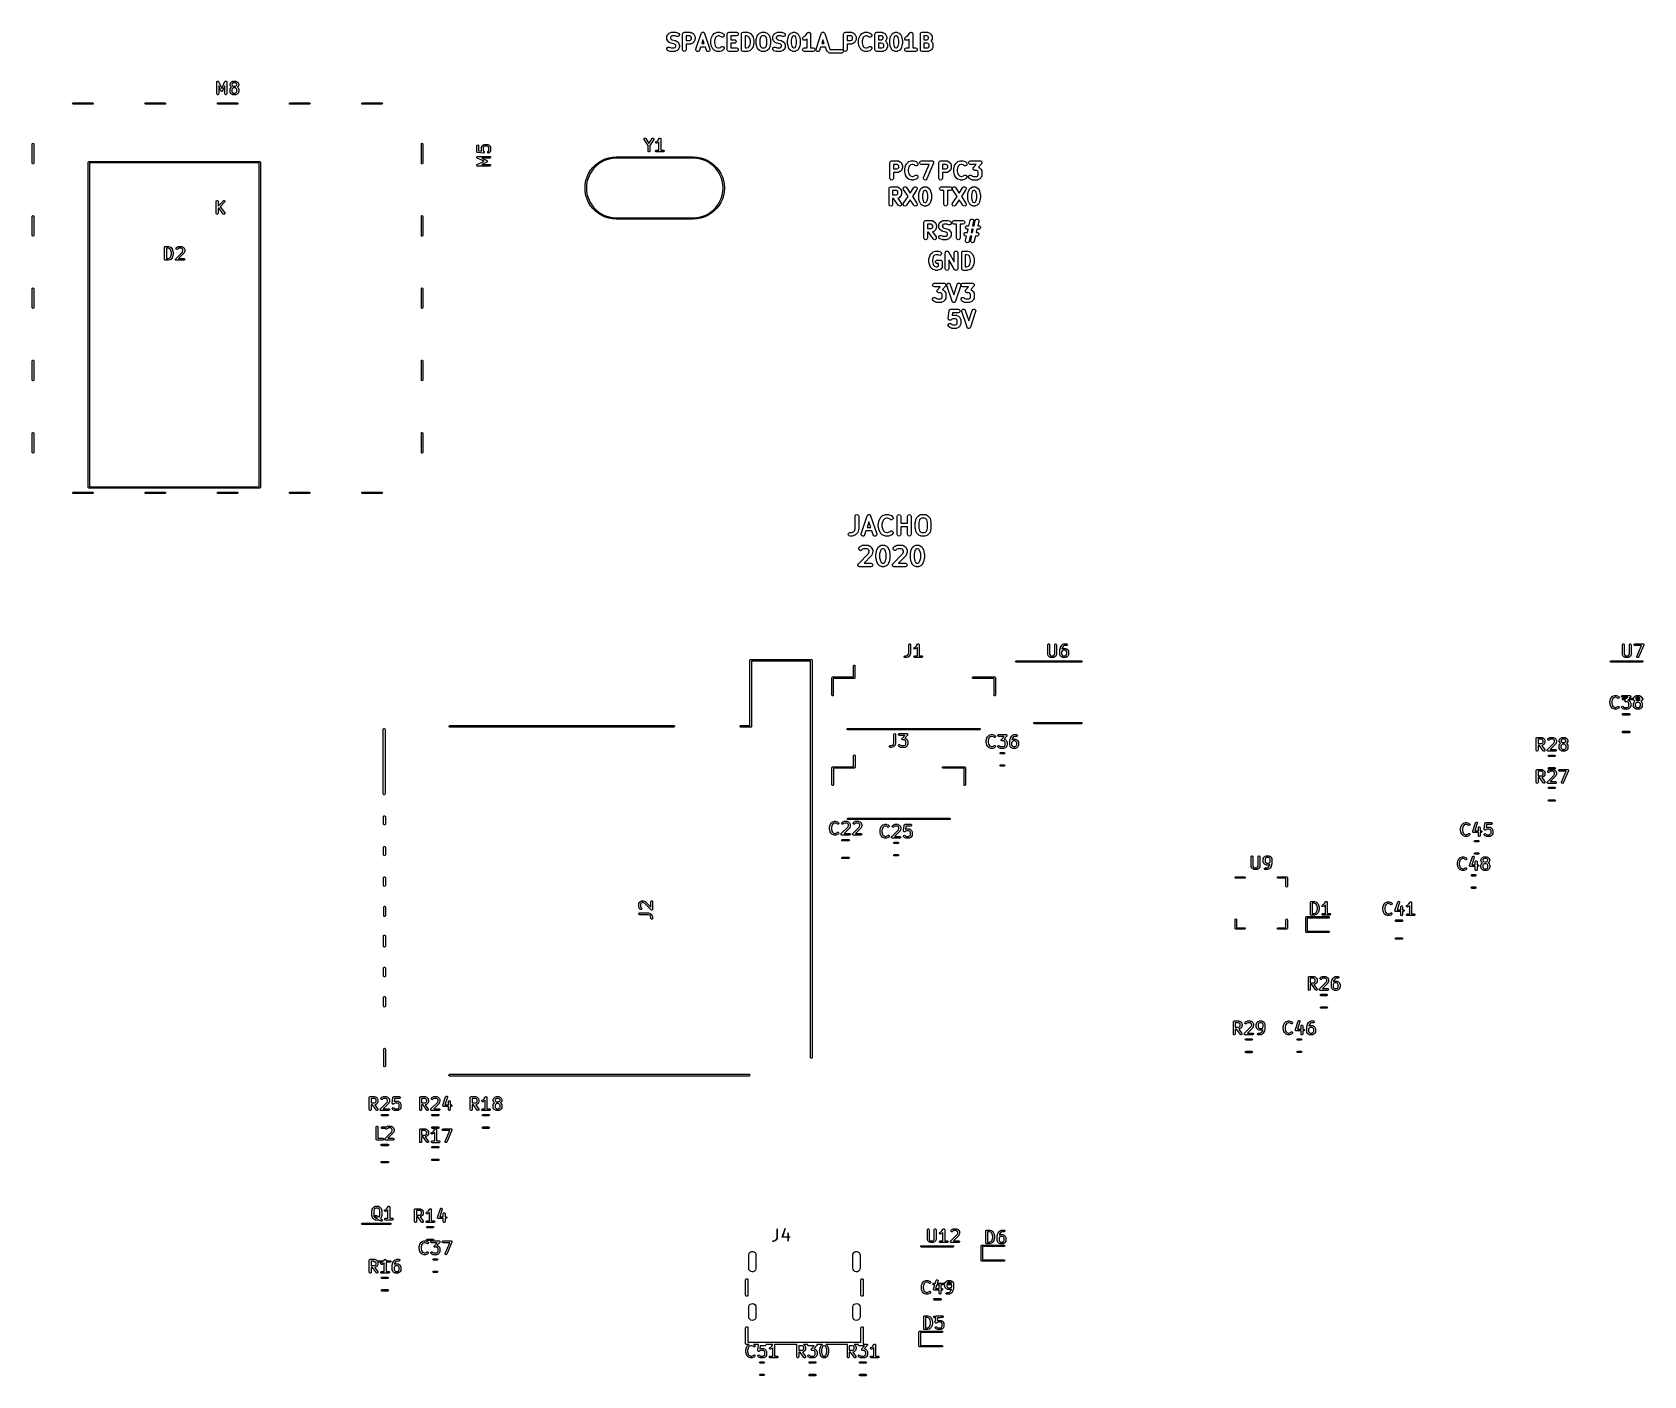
# Model space of a CAD drawing. Extents: x 0.04 to 5.31, y -2.52 to 1.87.
import ezdxf

# ---------------------------------------------------------------- set-up
doc = ezdxf.new("R2010")
doc.units = 0
doc.header["$MEASUREMENT"] = 0
doc.layers.add('BLACK', color=7, linetype='CONTINUOUS')

msp = doc.modelspace()

# ---------------------------------------------------------------- linework, layer by layer
at = {"layer": 'BLACK', "linetype": 'CONTINUOUS'}
for p, q in [((2.11555, 1.85328), (2.1159, 1.85459)), ((2.11555, 1.8484), (2.11555, 1.85328)), ((2.1159, 1.84709), (2.11555, 1.8484)), ((2.1159, 1.85459), (2.11617, 1.85592)), ((2.11617, 1.84576), (2.1159, 1.84709)), ((2.11617, 1.85592), (2.11861, 1.86079)), ((2.11861, 1.84089), (2.11617, 1.84576)), ((2.11861, 1.86079), (2.11924, 1.86151)), ((2.11924, 1.86151), (2.11971, 1.86233)), ((2.11971, 1.86233), (2.12215, 1.86477)), ((2.12215, 1.86477), (2.12297, 1.86524)), ((2.12297, 1.86524), (2.12369, 1.86587)), ((2.12369, 1.86587), (2.12856, 1.86831)), ((2.12874, 1.85466), (2.12736, 1.85188)), ((2.12736, 1.85188), (2.12736, 1.8498)), ((2.12736, 1.8498), (2.12874, 1.84703)), ((2.12856, 1.86831), (2.12989, 1.86858)), ((2.12983, 1.85574), (2.12874, 1.85466)), ((2.12874, 1.84703), (2.12983, 1.84595)), ((2.1326, 1.85712), (2.12983, 1.85574)), ((2.12983, 1.84595), (2.13326, 1.84423)), ((2.12989, 1.86858), (2.1312, 1.86893)), ((2.1312, 1.86893), (2.14339, 1.86893)), ((2.14243, 1.85712), (2.1326, 1.85712)), ((2.13326, 1.84423), (2.14238, 1.84195)), ((2.14883, 1.85499), (2.14243, 1.85712)), ((2.14339, 1.86893), (2.14431, 1.86869)), ((2.14431, 1.86869), (2.14526, 1.86863)), ((2.14526, 1.86863), (2.15257, 1.86619)), ((2.15188, 1.8548), (2.14883, 1.85499)), ((2.15462, 1.85617), (2.15188, 1.8548)), ((2.15257, 1.86619), (2.15512, 1.86451)), ((2.1563, 1.85872), (2.15462, 1.85617)), ((2.15512, 1.86451), (2.15648, 1.86177)), ((2.15648, 1.86177), (2.1563, 1.85872)), ((2.16673, 1.86303), (2.16752, 1.86598)), ((2.16673, 1.81185), (2.16673, 1.86303)), ((2.16752, 1.86598), (2.16968, 1.86814)), ((2.16968, 1.86814), (2.17263, 1.86893)), ((2.17263, 1.86893), (2.19213, 1.86893)), ((2.17854, 1.85712), (2.17854, 1.84212)), ((2.19074, 1.85712), (2.17854, 1.85712)), ((2.19351, 1.85574), (2.19074, 1.85712)), ((2.19074, 1.84212), (2.19351, 1.84351)), ((2.19213, 1.86893), (2.19344, 1.86858)), ((2.19344, 1.86858), (2.19477, 1.86831)), ((2.19459, 1.85466), (2.19351, 1.85574)), ((2.19351, 1.84351), (2.19459, 1.84459)), ((2.19597, 1.85188), (2.19459, 1.85466)), ((2.19459, 1.84459), (2.19597, 1.84736)), ((2.19477, 1.86831), (2.19965, 1.86587)), ((2.19597, 1.84736), (2.19597, 1.85188)), ((2.19965, 1.86587), (2.20036, 1.86524)), ((2.20036, 1.86524), (2.20118, 1.86477)), ((2.20118, 1.86477), (2.20362, 1.86233)), ((2.20362, 1.86233), (2.20409, 1.86151)), ((2.20409, 1.86151), (2.20473, 1.86079)), ((2.20473, 1.86079), (2.20716, 1.85592)), ((2.20716, 1.84333), (2.20473, 1.83845)), ((2.20716, 1.85592), (2.20743, 1.85459)), ((2.20743, 1.84466), (2.20716, 1.84333)), ((2.20743, 1.85459), (2.20779, 1.85328)), ((2.20779, 1.84597), (2.20743, 1.84466)), ((2.20779, 1.85328), (2.20779, 1.84597)), ((2.2109, 1.81371), (2.22796, 1.8649)), ((2.22796, 1.8649), (2.22861, 1.86588)), ((2.22861, 1.86588), (2.22915, 1.86695)), ((2.22915, 1.86695), (2.22945, 1.86714)), ((2.22945, 1.86714), (2.22965, 1.86745)), ((2.23356, 1.84435), (2.22957, 1.83238)), ((2.22965, 1.86745), (2.23071, 1.86798)), ((2.23071, 1.86798), (2.2317, 1.86863)), ((2.2317, 1.86863), (2.23206, 1.86865)), ((2.23206, 1.86865), (2.23238, 1.86881)), ((2.23238, 1.86881), (2.23356, 1.86874)), ((2.23356, 1.86874), (2.23475, 1.86881)), ((2.23756, 1.83238), (2.23356, 1.84435)), ((2.23475, 1.86881), (2.23507, 1.86865)), ((2.23507, 1.86865), (2.23543, 1.86863)), ((2.23543, 1.86863), (2.23642, 1.86798)), ((2.23642, 1.86798), (2.23748, 1.86745)), ((2.23748, 1.86745), (2.23768, 1.86714)), ((2.23768, 1.86714), (2.23798, 1.86695)), ((2.23798, 1.86695), (2.23851, 1.86589)), ((2.23851, 1.86589), (2.23917, 1.8649)), ((2.23917, 1.8649), (2.25623, 1.81371)), ((2.25952, 1.84253), (2.26196, 1.85227)), ((2.26196, 1.85227), (2.26227, 1.85284)), ((2.26227, 1.85284), (2.2624, 1.85348)), ((2.2624, 1.85348), (2.26484, 1.85836)), ((2.26484, 1.85836), (2.26547, 1.85907)), ((2.26547, 1.85907), (2.26595, 1.85989)), ((2.26595, 1.85989), (2.27082, 1.86477)), ((2.27082, 1.86477), (2.272, 1.86545)), ((2.27326, 1.84878), (2.27115, 1.84037)), ((2.272, 1.86545), (2.27313, 1.86619)), ((2.27313, 1.86619), (2.28044, 1.86863)), ((2.27498, 1.85222), (2.27326, 1.84878)), ((2.27819, 1.85543), (2.27498, 1.85222)), ((2.28327, 1.85712), (2.27819, 1.85543)), ((2.28044, 1.86863), (2.28139, 1.86869)), ((2.28139, 1.86869), (2.28231, 1.86893)), ((2.28231, 1.86893), (2.28718, 1.86893)), ((2.28622, 1.85712), (2.28327, 1.85712)), ((2.2913, 1.85543), (2.28622, 1.85712)), ((2.28718, 1.86893), (2.2881, 1.86869)), ((2.2881, 1.86869), (2.28905, 1.86863)), ((2.28905, 1.86863), (2.29636, 1.86619)), ((2.29276, 1.85398), (2.2913, 1.85543)), ((2.2954, 1.85245), (2.29276, 1.85398)), ((2.29846, 1.85245), (2.2954, 1.85245)), ((2.29636, 1.86619), (2.29749, 1.86544)), ((2.29749, 1.86544), (2.29867, 1.86477)), ((2.30111, 1.85398), (2.29846, 1.85245)), ((2.29867, 1.86477), (2.30111, 1.86233)), ((2.30111, 1.86233), (2.30264, 1.85968)), ((2.30264, 1.85662), (2.30111, 1.85398)), ((2.30264, 1.85968), (2.30264, 1.85662)), ((2.31296, 1.86303), (2.31375, 1.86598)), ((2.31296, 1.81185), (2.31296, 1.86303)), ((2.31375, 1.86598), (2.31591, 1.86814)), ((2.31591, 1.86814), (2.31887, 1.86893)), ((2.31887, 1.86893), (2.34324, 1.86893)), ((2.34324, 1.85712), (2.32477, 1.85712)), ((2.32477, 1.85712), (2.32477, 1.84456)), ((2.32477, 1.84456), (2.33593, 1.84456)), ((2.33593, 1.84456), (2.33888, 1.84377)), ((2.33888, 1.84377), (2.34104, 1.84161)), ((2.34324, 1.86893), (2.34619, 1.86814)), ((2.34619, 1.85791), (2.34324, 1.85712)), ((2.34619, 1.86814), (2.34835, 1.86598)), ((2.34835, 1.86007), (2.34619, 1.85791)), ((2.34835, 1.86598), (2.34914, 1.86303)), ((2.34914, 1.86303), (2.34835, 1.86007)), ((2.35927, 1.86303), (2.36006, 1.86598)), ((2.35927, 1.81185), (2.35927, 1.86303)), ((2.36006, 1.86598), (2.36222, 1.86814)), ((2.36222, 1.86814), (2.36517, 1.86893)), ((2.36517, 1.86893), (2.37736, 1.86893)), ((2.37108, 1.85712), (2.37108, 1.81775)), ((2.3764, 1.85712), (2.37108, 1.85712)), ((2.38148, 1.85543), (2.3764, 1.85712)), ((2.37736, 1.86893), (2.37828, 1.86869)), ((2.37828, 1.86869), (2.37923, 1.86863)), ((2.37923, 1.86863), (2.38654, 1.86619)), ((2.38469, 1.85222), (2.38148, 1.85543)), ((2.38641, 1.84878), (2.38469, 1.85222)), ((2.38851, 1.84037), (2.38641, 1.84878)), ((2.38654, 1.86619), (2.38767, 1.86545)), ((2.38767, 1.86545), (2.38885, 1.86477)), ((2.38885, 1.86477), (2.39372, 1.85989)), ((2.39372, 1.85989), (2.3942, 1.85907)), ((2.3942, 1.85907), (2.39483, 1.85836)), ((2.39483, 1.85836), (2.39726, 1.85348)), ((2.39726, 1.85348), (2.39739, 1.85284)), ((2.39739, 1.85284), (2.39771, 1.85227)), ((2.39771, 1.85227), (2.40015, 1.84253)), ((2.40801, 1.84597), (2.4082, 1.84667)), ((2.40801, 1.82891), (2.40801, 1.84597)), ((2.40819, 1.8474), (2.41062, 1.85715)), ((2.4082, 1.84667), (2.40819, 1.8474)), ((2.41062, 1.85715), (2.41065, 1.85719)), ((2.41065, 1.85724), (2.41139, 1.85853)), ((2.41065, 1.85719), (2.41065, 1.85724)), ((2.41139, 1.85853), (2.41211, 1.85982)), ((2.41211, 1.85982), (2.41215, 1.85985)), ((2.41215, 1.85985), (2.41218, 1.85989)), ((2.41218, 1.85989), (2.41705, 1.86477)), ((2.41705, 1.86477), (2.41788, 1.86524)), ((2.41788, 1.86524), (2.41859, 1.86587)), ((2.41859, 1.86587), (2.42346, 1.86831)), ((2.42169, 1.8527), (2.41982, 1.84524)), ((2.41982, 1.84524), (2.41982, 1.82963)), ((2.42473, 1.85574), (2.42169, 1.8527)), ((2.42346, 1.86831), (2.42479, 1.86858)), ((2.4275, 1.85712), (2.42473, 1.85574)), ((2.42479, 1.86858), (2.4261, 1.86893)), ((2.4261, 1.86893), (2.43585, 1.86893)), ((2.43446, 1.85712), (2.4275, 1.85712)), ((2.43723, 1.85574), (2.43446, 1.85712)), ((2.43585, 1.86893), (2.43716, 1.86858)), ((2.43716, 1.86858), (2.43849, 1.86831)), ((2.44027, 1.8527), (2.43723, 1.85574)), ((2.43849, 1.86831), (2.44337, 1.86587)), ((2.44213, 1.84524), (2.44027, 1.8527)), ((2.44213, 1.82963), (2.44213, 1.84524)), ((2.44337, 1.86587), (2.44408, 1.86524)), ((2.44408, 1.86524), (2.4449, 1.86477)), ((2.4449, 1.86477), (2.44978, 1.85989)), ((2.44978, 1.85989), (2.4498, 1.85985)), ((2.4498, 1.85985), (2.44985, 1.85982)), ((2.44985, 1.85982), (2.45056, 1.85853)), ((2.45056, 1.85853), (2.4513, 1.85724)), ((2.4513, 1.85724), (2.4513, 1.85719)), ((2.4513, 1.85719), (2.45133, 1.85715)), ((2.45133, 1.85715), (2.45377, 1.8474)), ((2.45377, 1.8474), (2.45375, 1.84667)), ((2.45375, 1.84667), (2.45394, 1.84597)), ((2.45394, 1.84597), (2.45394, 1.82891)), ((2.46163, 1.85328), (2.46198, 1.85459)), ((2.46163, 1.8484), (2.46163, 1.85328)), ((2.46198, 1.84709), (2.46163, 1.8484)), ((2.46198, 1.85459), (2.46225, 1.85592)), ((2.46225, 1.84576), (2.46198, 1.84709)), ((2.46225, 1.85592), (2.46469, 1.86079)), ((2.46469, 1.84089), (2.46225, 1.84576)), ((2.46469, 1.86079), (2.46532, 1.86151)), ((2.46532, 1.86151), (2.4658, 1.86233)), ((2.4658, 1.86233), (2.46823, 1.86477)), ((2.46823, 1.86477), (2.46906, 1.86524)), ((2.46906, 1.86524), (2.46977, 1.86587)), ((2.46977, 1.86587), (2.47464, 1.86831)), ((2.47483, 1.85466), (2.47344, 1.85188)), ((2.47344, 1.85188), (2.47344, 1.8498)), ((2.47344, 1.8498), (2.47483, 1.84703)), ((2.47464, 1.86831), (2.47597, 1.86858)), ((2.47591, 1.85574), (2.47483, 1.85466)), ((2.47483, 1.84703), (2.47591, 1.84595)), ((2.47868, 1.85712), (2.47591, 1.85574)), ((2.47591, 1.84595), (2.47934, 1.84423)), ((2.47597, 1.86858), (2.47728, 1.86893)), ((2.47728, 1.86893), (2.48947, 1.86893)), ((2.48851, 1.85712), (2.47868, 1.85712)), ((2.47934, 1.84423), (2.48846, 1.84195)), ((2.49491, 1.85499), (2.48851, 1.85712)), ((2.48947, 1.86893), (2.49039, 1.86869)), ((2.49039, 1.86869), (2.49134, 1.86863)), ((2.49134, 1.86863), (2.49865, 1.86619)), ((2.49796, 1.8548), (2.49491, 1.85499)), ((2.5007, 1.85617), (2.49796, 1.8548)), ((2.49865, 1.86619), (2.5012, 1.86451)), ((2.50238, 1.85872), (2.5007, 1.85617)), ((2.5012, 1.86451), (2.50257, 1.86177)), ((2.50257, 1.86177), (2.50238, 1.85872)), ((2.51037, 1.84353), (2.51056, 1.84423)), ((2.51037, 1.83134), (2.51037, 1.84353)), ((2.51055, 1.84496), (2.51299, 1.85471)), ((2.51056, 1.84423), (2.51055, 1.84496)), ((2.51299, 1.85471), (2.5133, 1.85528)), ((2.5133, 1.85528), (2.51343, 1.85592)), ((2.51343, 1.85592), (2.51587, 1.86079)), ((2.51587, 1.86079), (2.5165, 1.86151)), ((2.5165, 1.86151), (2.51698, 1.86233)), ((2.51698, 1.86233), (2.51941, 1.86477)), ((2.51941, 1.86477), (2.52024, 1.86524)), ((2.52024, 1.86524), (2.52095, 1.86587)), ((2.52095, 1.86587), (2.52582, 1.86831)), ((2.52429, 1.85122), (2.52218, 1.8428)), ((2.52601, 1.85466), (2.52429, 1.85122)), ((2.52582, 1.86831), (2.52715, 1.86858)), ((2.52709, 1.85574), (2.52601, 1.85466)), ((2.52986, 1.85712), (2.52709, 1.85574)), ((2.52715, 1.86858), (2.52846, 1.86893)), ((2.52846, 1.86893), (2.53334, 1.86893)), ((2.53194, 1.85712), (2.52986, 1.85712)), ((2.53472, 1.85574), (2.53194, 1.85712)), ((2.53334, 1.86893), (2.53465, 1.86858)), ((2.53465, 1.86858), (2.53598, 1.86831)), ((2.5358, 1.85466), (2.53472, 1.85574)), ((2.53752, 1.85122), (2.5358, 1.85466)), ((2.53598, 1.86831), (2.54085, 1.86587)), ((2.53962, 1.8428), (2.53752, 1.85122)), ((2.54085, 1.86587), (2.54157, 1.86524)), ((2.54157, 1.86524), (2.54239, 1.86477)), ((2.54239, 1.86477), (2.54483, 1.86233)), ((2.54483, 1.86233), (2.5453, 1.86151)), ((2.5453, 1.86151), (2.54593, 1.86079)), ((2.54593, 1.86079), (2.54837, 1.85592)), ((2.54837, 1.85592), (2.5485, 1.85528)), ((2.5485, 1.85528), (2.54882, 1.85471)), ((2.54882, 1.85471), (2.55125, 1.84496)), ((2.55125, 1.84496), (2.55124, 1.84423)), ((2.55124, 1.84423), (2.55143, 1.84353)), ((2.55143, 1.84353), (2.55143, 1.83134)), ((2.55913, 1.84876), (2.56009, 1.85166)), ((2.55974, 1.84576), (2.55913, 1.84876)), ((2.56177, 1.84348), (2.55974, 1.84576)), ((2.56009, 1.85166), (2.56238, 1.85369)), ((2.56467, 1.84251), (2.56177, 1.84348)), ((2.56238, 1.85369), (2.5664, 1.8557)), ((2.5664, 1.8557), (2.57018, 1.85948)), ((2.57254, 1.84556), (2.56766, 1.84312)), ((2.57018, 1.85948), (2.57473, 1.8663)), ((2.57325, 1.84619), (2.57254, 1.84556)), ((2.57374, 1.84647), (2.57325, 1.84619)), ((2.57374, 1.81775), (2.57374, 1.84647)), ((2.57473, 1.8663), (2.57574, 1.86719)), ((2.57574, 1.86719), (2.57669, 1.86814)), ((2.57669, 1.86814), (2.57688, 1.86819)), ((2.57688, 1.86819), (2.57703, 1.86832)), ((2.57703, 1.86832), (2.57835, 1.86859)), ((2.57835, 1.86859), (2.57965, 1.86893)), ((2.57965, 1.86893), (2.57983, 1.86888)), ((2.57983, 1.86888), (2.58003, 1.86892)), ((2.58003, 1.86892), (2.5813, 1.86849)), ((2.5813, 1.86849), (2.5826, 1.86814)), ((2.5826, 1.86814), (2.58274, 1.868)), ((2.58274, 1.868), (2.58292, 1.86794)), ((2.58292, 1.86794), (2.58381, 1.86693)), ((2.58381, 1.86693), (2.58476, 1.86598)), ((2.58476, 1.86598), (2.58481, 1.86579)), ((2.58481, 1.86579), (2.58494, 1.86565)), ((2.58494, 1.86565), (2.5852, 1.86433)), ((2.5852, 1.86433), (2.58555, 1.86303)), ((2.58555, 1.86303), (2.58555, 1.81775)), ((2.60329, 1.81371), (2.62035, 1.8649)), ((2.62035, 1.8649), (2.621, 1.86589)), ((2.621, 1.86589), (2.62153, 1.86695)), ((2.62153, 1.86695), (2.62184, 1.86714)), ((2.62184, 1.86714), (2.62203, 1.86745)), ((2.62595, 1.84435), (2.62196, 1.83238)), ((2.62203, 1.86745), (2.62309, 1.86798)), ((2.62309, 1.86798), (2.62408, 1.86863)), ((2.62408, 1.86863), (2.62445, 1.86865)), ((2.62445, 1.86865), (2.62477, 1.86881)), ((2.62477, 1.86881), (2.62595, 1.86874)), ((2.62595, 1.86874), (2.62714, 1.86881)), ((2.62994, 1.83238), (2.62595, 1.84435)), ((2.62714, 1.86881), (2.62746, 1.86865)), ((2.62746, 1.86865), (2.62782, 1.86863)), ((2.62782, 1.86863), (2.62881, 1.86798)), ((2.62881, 1.86798), (2.62987, 1.86745)), ((2.62987, 1.86745), (2.63007, 1.86714)), ((2.63007, 1.86714), (2.63037, 1.86695)), ((2.63037, 1.86695), (2.6309, 1.86589)), ((2.6309, 1.86589), (2.63155, 1.8649)), ((2.63155, 1.8649), (2.64862, 1.81371)), ((2.69316, 1.86303), (2.69395, 1.86598)), ((2.69316, 1.81185), (2.69316, 1.86303)), ((2.69395, 1.86598), (2.69612, 1.86814)), ((2.69612, 1.86814), (2.69907, 1.86893)), ((2.69907, 1.86893), (2.71857, 1.86893)), ((2.70497, 1.85712), (2.70497, 1.84212)), ((2.71717, 1.85712), (2.70497, 1.85712)), ((2.71994, 1.85574), (2.71717, 1.85712)), ((2.71717, 1.84212), (2.71994, 1.84351)), ((2.71857, 1.86893), (2.71988, 1.86858)), ((2.71988, 1.86858), (2.72121, 1.86831)), ((2.72102, 1.85466), (2.71994, 1.85574)), ((2.71994, 1.84351), (2.72102, 1.84459)), ((2.72241, 1.85188), (2.72102, 1.85466)), ((2.72102, 1.84459), (2.72241, 1.84736)), ((2.72121, 1.86831), (2.72608, 1.86587)), ((2.72241, 1.84736), (2.72241, 1.85188)), ((2.72608, 1.86587), (2.72679, 1.86524)), ((2.72679, 1.86524), (2.72762, 1.86477)), ((2.72762, 1.86477), (2.73005, 1.86233)), ((2.73005, 1.86233), (2.73053, 1.86151)), ((2.73053, 1.86151), (2.73116, 1.86079)), ((2.73116, 1.86079), (2.7336, 1.85592)), ((2.7336, 1.84333), (2.73116, 1.83845)), ((2.7336, 1.85592), (2.73387, 1.85459)), ((2.73387, 1.84466), (2.7336, 1.84333)), ((2.73387, 1.85459), (2.73422, 1.85328)), ((2.73422, 1.84597), (2.73387, 1.84466)), ((2.73422, 1.85328), (2.73422, 1.84597)), ((2.74208, 1.84253), (2.74452, 1.85227)), ((2.74452, 1.85227), (2.74484, 1.85284)), ((2.74484, 1.85284), (2.74497, 1.85348)), ((2.74497, 1.85348), (2.7474, 1.85836)), ((2.7474, 1.85836), (2.74804, 1.85907)), ((2.74804, 1.85907), (2.74851, 1.85989)), ((2.74851, 1.85989), (2.75339, 1.86477)), ((2.75339, 1.86477), (2.75456, 1.86545)), ((2.75582, 1.84878), (2.75372, 1.84037)), ((2.75456, 1.86545), (2.75569, 1.86619)), ((2.75569, 1.86619), (2.76301, 1.86863)), ((2.75754, 1.85222), (2.75582, 1.84878)), ((2.76075, 1.85543), (2.75754, 1.85222)), ((2.76583, 1.85712), (2.76075, 1.85543)), ((2.76301, 1.86863), (2.76395, 1.86869)), ((2.76395, 1.86869), (2.76487, 1.86893)), ((2.76487, 1.86893), (2.76975, 1.86893)), ((2.76879, 1.85712), (2.76583, 1.85712)), ((2.77387, 1.85543), (2.76879, 1.85712)), ((2.76975, 1.86893), (2.77067, 1.86869)), ((2.77067, 1.86869), (2.77161, 1.86863)), ((2.77161, 1.86863), (2.77893, 1.86619)), ((2.77532, 1.85398), (2.77387, 1.85543)), ((2.77797, 1.85245), (2.77532, 1.85398)), ((2.78102, 1.85245), (2.77797, 1.85245)), ((2.77893, 1.86619), (2.78006, 1.86544)), ((2.78006, 1.86544), (2.78123, 1.86477)), ((2.78367, 1.85398), (2.78102, 1.85245)), ((2.78123, 1.86477), (2.78367, 1.86233)), ((2.78367, 1.86233), (2.7852, 1.85968)), ((2.7852, 1.85662), (2.78367, 1.85398)), ((2.7852, 1.85968), (2.7852, 1.85662)), ((2.79552, 1.86303), (2.79632, 1.86598)), ((2.79552, 1.81185), (2.79552, 1.86303)), ((2.79632, 1.86598), (2.79848, 1.86814)), ((2.79848, 1.86814), (2.80143, 1.86893)), ((2.80143, 1.86893), (2.81849, 1.86893)), ((2.80734, 1.85712), (2.80734, 1.84456)), ((2.8171, 1.85712), (2.80734, 1.85712)), ((2.80734, 1.84456), (2.8171, 1.84456)), ((2.81987, 1.85574), (2.8171, 1.85712)), ((2.8171, 1.84456), (2.81987, 1.84595)), ((2.81849, 1.86893), (2.8198, 1.86858)), ((2.8198, 1.86858), (2.82113, 1.86831)), ((2.82095, 1.85466), (2.81987, 1.85574)), ((2.81987, 1.84595), (2.82095, 1.84703)), ((2.82233, 1.85188), (2.82095, 1.85466)), ((2.82095, 1.84703), (2.82233, 1.8498)), ((2.82113, 1.86831), (2.82601, 1.86587)), ((2.82233, 1.8498), (2.82233, 1.85188)), ((2.82601, 1.86587), (2.82672, 1.86524)), ((2.82672, 1.86524), (2.82754, 1.86477)), ((2.82754, 1.86477), (2.82998, 1.86233)), ((2.82998, 1.86233), (2.83045, 1.86151)), ((2.83045, 1.86151), (2.83108, 1.86079)), ((2.83108, 1.86079), (2.83352, 1.85592)), ((2.83352, 1.84576), (2.83108, 1.84089)), ((2.83352, 1.85592), (2.83379, 1.85459)), ((2.83379, 1.84709), (2.83352, 1.84576)), ((2.83379, 1.85459), (2.83415, 1.85328)), ((2.83415, 1.8484), (2.83379, 1.84709)), ((2.83415, 1.85328), (2.83415, 1.8484)), ((2.84427, 1.84353), (2.84446, 1.84423)), ((2.84427, 1.83134), (2.84427, 1.84353)), ((2.84445, 1.84496), (2.84688, 1.85471)), ((2.84446, 1.84423), (2.84445, 1.84496)), ((2.84688, 1.85471), (2.8472, 1.85528)), ((2.8472, 1.85528), (2.84733, 1.85592)), ((2.84733, 1.85592), (2.84977, 1.86079)), ((2.84977, 1.86079), (2.8504, 1.86151)), ((2.8504, 1.86151), (2.85087, 1.86233)), ((2.85087, 1.86233), (2.85331, 1.86477)), ((2.85331, 1.86477), (2.85413, 1.86524)), ((2.85413, 1.86524), (2.85484, 1.86587)), ((2.85484, 1.86587), (2.85972, 1.86831)), ((2.85818, 1.85122), (2.85608, 1.8428)), ((2.8599, 1.85466), (2.85818, 1.85122)), ((2.85972, 1.86831), (2.86105, 1.86858)), ((2.86098, 1.85574), (2.8599, 1.85466)), ((2.86375, 1.85712), (2.86098, 1.85574)), ((2.86105, 1.86858), (2.86236, 1.86893)), ((2.86236, 1.86893), (2.86723, 1.86893)), ((2.86584, 1.85712), (2.86375, 1.85712)), ((2.86861, 1.85574), (2.86584, 1.85712)), ((2.86723, 1.86893), (2.86855, 1.86858)), ((2.86855, 1.86858), (2.86988, 1.86831)), ((2.86969, 1.85466), (2.86861, 1.85574)), ((2.87141, 1.85122), (2.86969, 1.85466)), ((2.86988, 1.86831), (2.87475, 1.86587)), ((2.87352, 1.8428), (2.87141, 1.85122)), ((2.87475, 1.86587), (2.87546, 1.86524)), ((2.87546, 1.86524), (2.87628, 1.86477)), ((2.87628, 1.86477), (2.87872, 1.86233)), ((2.87872, 1.86233), (2.8792, 1.86151)), ((2.8792, 1.86151), (2.87983, 1.86079)), ((2.87983, 1.86079), (2.88227, 1.85592)), ((2.88227, 1.85592), (2.8824, 1.85528)), ((2.8824, 1.85528), (2.88271, 1.85471)), ((2.88271, 1.85471), (2.88515, 1.84496)), ((2.88515, 1.84496), (2.88514, 1.84423)), ((2.88514, 1.84423), (2.88533, 1.84353)), ((2.88533, 1.84353), (2.88533, 1.83134)), ((2.89302, 1.84876), (2.89399, 1.85166)), ((2.89364, 1.84576), (2.89302, 1.84876)), ((2.89566, 1.84348), (2.89364, 1.84576)), ((2.89399, 1.85166), (2.89628, 1.85369)), ((2.89856, 1.84251), (2.89566, 1.84348)), ((2.89628, 1.85369), (2.90029, 1.8557)), ((2.90029, 1.8557), (2.90408, 1.85948)), ((2.90643, 1.84556), (2.90156, 1.84312)), ((2.90408, 1.85948), (2.90863, 1.8663)), ((2.90715, 1.84619), (2.90643, 1.84556)), ((2.90764, 1.84647), (2.90715, 1.84619)), ((2.90764, 1.81775), (2.90764, 1.84647)), ((2.90863, 1.8663), (2.90964, 1.86719)), ((2.90964, 1.86719), (2.91059, 1.86814)), ((2.91059, 1.86814), (2.91078, 1.86819)), ((2.91078, 1.86819), (2.91092, 1.86832)), ((2.91092, 1.86832), (2.91224, 1.86859)), ((2.91224, 1.86859), (2.91354, 1.86893)), ((2.91354, 1.86893), (2.91373, 1.86888)), ((2.91373, 1.86888), (2.91392, 1.86892)), ((2.91392, 1.86892), (2.9152, 1.86849)), ((2.9152, 1.86849), (2.91649, 1.86814)), ((2.91649, 1.86814), (2.91663, 1.868)), ((2.91663, 1.868), (2.91682, 1.86794)), ((2.91682, 1.86794), (2.9177, 1.86693)), ((2.9177, 1.86693), (2.91866, 1.86598)), ((2.91866, 1.86598), (2.91871, 1.86579)), ((2.91871, 1.86579), (2.91884, 1.86565)), ((2.91884, 1.86565), (2.9191, 1.86433)), ((2.9191, 1.86433), (2.91945, 1.86303)), ((2.91945, 1.86303), (2.91945, 1.81775)), ((2.94419, 1.86303), (2.94498, 1.86598)), ((2.94419, 1.81185), (2.94419, 1.86303)), ((2.94498, 1.86598), (2.94715, 1.86814)), ((2.94715, 1.86814), (2.9501, 1.86893)), ((2.9501, 1.86893), (2.96716, 1.86893)), ((2.956, 1.85712), (2.956, 1.84456)), ((2.96577, 1.85712), (2.956, 1.85712)), ((2.956, 1.84456), (2.96577, 1.84456)), ((2.96854, 1.85574), (2.96577, 1.85712)), ((2.96577, 1.84456), (2.96854, 1.84595)), ((2.96716, 1.86893), (2.96847, 1.86858)), ((2.96847, 1.86858), (2.9698, 1.86831)), ((2.96962, 1.85466), (2.96854, 1.85574)), ((2.96854, 1.84595), (2.96962, 1.84703)), ((2.971, 1.85188), (2.96962, 1.85466)), ((2.96962, 1.84703), (2.971, 1.8498)), ((2.9698, 1.86831), (2.97468, 1.86587)), ((2.971, 1.8498), (2.971, 1.85188)), ((2.97468, 1.86587), (2.97539, 1.86524)), ((2.97539, 1.86524), (2.97621, 1.86477)), ((2.97621, 1.86477), (2.97865, 1.86233)), ((2.97865, 1.86233), (2.97912, 1.86151)), ((2.97912, 1.86151), (2.97975, 1.86079)), ((2.97975, 1.86079), (2.98219, 1.85592)), ((2.98219, 1.84576), (2.97975, 1.84089)), ((2.98219, 1.85592), (2.98246, 1.85459)), ((2.98246, 1.84709), (2.98219, 1.84576)), ((2.98246, 1.85459), (2.98281, 1.85328)), ((2.98281, 1.8484), (2.98246, 1.84709)), ((2.98281, 1.85328), (2.98281, 1.8484)), ((2.11567, 1.8131), (2.11585, 1.81615)), ((2.11703, 1.81037), (2.11567, 1.8131)), ((2.11585, 1.81615), (2.11753, 1.8187)), ((2.11959, 1.80868), (2.11703, 1.81037)), ((2.11753, 1.8187), (2.12027, 1.82007)), ((2.11924, 1.84018), (2.11861, 1.84089)), ((2.11971, 1.83935), (2.11924, 1.84018)), ((2.1269, 1.80624), (2.11959, 1.80868)), ((2.12215, 1.83692), (2.11971, 1.83935)), ((2.12027, 1.82007), (2.12332, 1.81989)), ((2.12297, 1.83644), (2.12215, 1.83692)), ((2.12369, 1.83581), (2.12297, 1.83644)), ((2.12332, 1.81989), (2.12972, 1.81775)), ((2.12856, 1.83337), (2.12369, 1.83581)), ((2.12785, 1.80619), (2.1269, 1.80624)), ((2.12876, 1.80594), (2.12785, 1.80619)), ((2.1292, 1.83324), (2.12856, 1.83337)), ((2.14095, 1.80594), (2.12876, 1.80594)), ((2.12977, 1.83293), (2.1292, 1.83324)), ((2.12972, 1.81775), (2.13956, 1.81775)), ((2.13889, 1.83065), (2.12977, 1.83293)), ((2.14233, 1.82893), (2.13889, 1.83065)), ((2.13956, 1.81775), (2.14233, 1.81914)), ((2.14226, 1.80629), (2.14095, 1.80594)), ((2.14359, 1.80656), (2.14226, 1.80629)), ((2.14341, 1.82785), (2.14233, 1.82893)), ((2.14233, 1.81914), (2.14341, 1.82022)), ((2.14238, 1.84195), (2.14295, 1.84163)), ((2.14295, 1.84163), (2.14359, 1.8415)), ((2.14479, 1.82508), (2.14341, 1.82785)), ((2.14341, 1.82022), (2.14479, 1.82299)), ((2.14359, 1.8415), (2.14847, 1.83906)), ((2.14847, 1.809), (2.14359, 1.80656)), ((2.14479, 1.82299), (2.14479, 1.82508)), ((2.14847, 1.83906), (2.14918, 1.83843)), ((2.14918, 1.80963), (2.14847, 1.809)), ((2.14918, 1.83843), (2.15, 1.83796)), ((2.15, 1.81011), (2.14918, 1.80963)), ((2.15, 1.83796), (2.15244, 1.83552)), ((2.15244, 1.81255), (2.15, 1.81011)), ((2.15244, 1.83552), (2.15291, 1.8347)), ((2.15291, 1.81337), (2.15244, 1.81255)), ((2.15291, 1.8347), (2.15354, 1.83399)), ((2.15354, 1.81408), (2.15291, 1.81337)), ((2.15354, 1.83399), (2.15598, 1.82911)), ((2.15598, 1.81895), (2.15354, 1.81408)), ((2.15598, 1.82911), (2.15625, 1.82778)), ((2.15625, 1.82028), (2.15598, 1.81895)), ((2.15625, 1.82778), (2.1566, 1.82647)), ((2.1566, 1.8216), (2.15625, 1.82028)), ((2.1566, 1.82647), (2.1566, 1.8216)), ((2.16752, 1.80889), (2.16673, 1.81185)), ((2.16968, 1.80673), (2.16752, 1.80889)), ((2.17263, 1.80594), (2.16968, 1.80673)), ((2.17559, 1.80673), (2.17263, 1.80594)), ((2.17775, 1.80889), (2.17559, 1.80673)), ((2.17854, 1.81185), (2.17775, 1.80889)), ((2.17854, 1.84212), (2.19074, 1.84212)), ((2.19213, 1.83031), (2.17854, 1.83031)), ((2.17854, 1.83031), (2.17854, 1.81185)), ((2.19344, 1.83066), (2.19213, 1.83031)), ((2.19477, 1.83094), (2.19344, 1.83066)), ((2.19965, 1.83337), (2.19477, 1.83094)), ((2.20036, 1.834), (2.19965, 1.83337)), ((2.20118, 1.83448), (2.20036, 1.834)), ((2.20362, 1.83692), (2.20118, 1.83448)), ((2.20409, 1.83774), (2.20362, 1.83692)), ((2.20473, 1.83845), (2.20409, 1.83774)), ((2.21072, 1.81066), (2.2109, 1.81371)), ((2.21209, 1.80793), (2.21072, 1.81066)), ((2.21464, 1.80624), (2.21209, 1.80793)), ((2.21769, 1.80606), (2.21464, 1.80624)), ((2.22042, 1.80743), (2.21769, 1.80606)), ((2.22211, 1.80998), (2.22042, 1.80743)), ((2.22563, 1.82056), (2.22211, 1.80998)), ((2.24149, 1.82056), (2.22563, 1.82056)), ((2.22957, 1.83238), (2.23756, 1.83238)), ((2.24502, 1.80998), (2.24149, 1.82056)), ((2.24671, 1.80743), (2.24502, 1.80998)), ((2.24944, 1.80606), (2.24671, 1.80743)), ((2.25249, 1.80624), (2.24944, 1.80606)), ((2.25504, 1.80793), (2.25249, 1.80624)), ((2.25641, 1.81066), (2.25504, 1.80793)), ((2.25623, 1.81371), (2.25641, 1.81066)), ((2.25934, 1.84109), (2.25953, 1.8418)), ((2.25934, 1.83378), (2.25934, 1.84109)), ((2.25953, 1.83308), (2.25934, 1.83378)), ((2.25953, 1.8418), (2.25952, 1.84253)), ((2.25952, 1.83235), (2.25953, 1.83308)), ((2.26196, 1.8226), (2.25952, 1.83235)), ((2.26227, 1.82203), (2.26196, 1.8226)), ((2.2624, 1.82139), (2.26227, 1.82203)), ((2.26484, 1.81652), (2.2624, 1.82139)), ((2.26547, 1.81581), (2.26484, 1.81652)), ((2.26595, 1.81498), (2.26547, 1.81581)), ((2.27082, 1.81011), (2.26595, 1.81498)), ((2.272, 1.80943), (2.27082, 1.81011)), ((2.27115, 1.84037), (2.27115, 1.83451)), ((2.27115, 1.83451), (2.27326, 1.82609)), ((2.27313, 1.80868), (2.272, 1.80943)), ((2.28044, 1.80624), (2.27313, 1.80868)), ((2.27326, 1.82609), (2.27498, 1.82266)), ((2.27498, 1.82266), (2.27819, 1.81945)), ((2.27819, 1.81945), (2.28327, 1.81775)), ((2.28139, 1.80619), (2.28044, 1.80624)), ((2.28231, 1.80594), (2.28139, 1.80619)), ((2.28718, 1.80594), (2.28231, 1.80594)), ((2.28327, 1.81775), (2.28622, 1.81775)), ((2.28622, 1.81775), (2.2913, 1.81945)), ((2.2881, 1.80619), (2.28718, 1.80594)), ((2.28905, 1.80624), (2.2881, 1.80619)), ((2.29636, 1.80868), (2.28905, 1.80624)), ((2.2913, 1.81945), (2.29276, 1.8209)), ((2.29276, 1.8209), (2.2954, 1.82243)), ((2.2954, 1.82243), (2.29846, 1.82243)), ((2.29749, 1.80943), (2.29636, 1.80868)), ((2.29867, 1.81011), (2.29749, 1.80943)), ((2.29846, 1.82243), (2.30111, 1.8209)), ((2.30111, 1.81255), (2.29867, 1.81011)), ((2.30111, 1.8209), (2.30264, 1.81825)), ((2.30264, 1.81519), (2.30111, 1.81255)), ((2.30264, 1.81825), (2.30264, 1.81519)), ((2.31375, 1.80889), (2.31296, 1.81185)), ((2.31591, 1.80673), (2.31375, 1.80889)), ((2.31887, 1.80594), (2.31591, 1.80673)), ((2.34324, 1.80594), (2.31887, 1.80594)), ((2.33593, 1.83275), (2.32477, 1.83275)), ((2.32477, 1.83275), (2.32477, 1.81775)), ((2.32477, 1.81775), (2.34324, 1.81775)), ((2.33888, 1.83354), (2.33593, 1.83275)), ((2.34104, 1.8357), (2.33888, 1.83354)), ((2.34104, 1.84161), (2.34183, 1.83866)), ((2.34183, 1.83866), (2.34104, 1.8357)), ((2.34324, 1.81775), (2.34619, 1.81696)), ((2.34619, 1.80673), (2.34324, 1.80594)), ((2.34619, 1.81696), (2.34835, 1.8148)), ((2.34835, 1.80889), (2.34619, 1.80673)), ((2.34835, 1.8148), (2.34914, 1.81185)), ((2.34914, 1.81185), (2.34835, 1.80889)), ((2.36006, 1.80889), (2.35927, 1.81185)), ((2.36222, 1.80673), (2.36006, 1.80889)), ((2.36517, 1.80594), (2.36222, 1.80673)), ((2.37736, 1.80594), (2.36517, 1.80594)), ((2.37108, 1.81775), (2.3764, 1.81775)), ((2.3764, 1.81775), (2.38148, 1.81945)), ((2.37828, 1.80619), (2.37736, 1.80594)), ((2.37923, 1.80624), (2.37828, 1.80619)), ((2.38654, 1.80868), (2.37923, 1.80624)), ((2.38148, 1.81945), (2.38469, 1.82266)), ((2.38469, 1.82266), (2.38641, 1.82609)), ((2.38641, 1.82609), (2.38851, 1.83451)), ((2.38767, 1.80943), (2.38654, 1.80868)), ((2.38885, 1.81011), (2.38767, 1.80943)), ((2.38851, 1.83451), (2.38851, 1.84037)), ((2.39372, 1.81498), (2.38885, 1.81011)), ((2.3942, 1.81581), (2.39372, 1.81498)), ((2.39483, 1.81652), (2.3942, 1.81581)), ((2.39726, 1.82139), (2.39483, 1.81652)), ((2.39739, 1.82203), (2.39726, 1.82139)), ((2.39771, 1.8226), (2.39739, 1.82203)), ((2.40015, 1.83235), (2.39771, 1.8226)), ((2.40015, 1.84253), (2.40014, 1.8418)), ((2.40014, 1.8418), (2.40032, 1.84109)), ((2.40032, 1.83378), (2.40014, 1.83308)), ((2.40014, 1.83308), (2.40015, 1.83235)), ((2.40032, 1.84109), (2.40032, 1.83378)), ((2.4082, 1.8282), (2.40801, 1.82891)), ((2.40819, 1.82747), (2.4082, 1.8282)), ((2.41062, 1.81773), (2.40819, 1.82747)), ((2.41065, 1.81768), (2.41062, 1.81773)), ((2.41065, 1.81763), (2.41065, 1.81768)), ((2.41139, 1.81635), (2.41065, 1.81763)), ((2.41211, 1.81505), (2.41139, 1.81635)), ((2.41215, 1.81503), (2.41211, 1.81505)), ((2.41218, 1.81498), (2.41215, 1.81503)), ((2.41705, 1.81011), (2.41218, 1.81498)), ((2.41788, 1.80963), (2.41705, 1.81011)), ((2.41859, 1.809), (2.41788, 1.80963)), ((2.42346, 1.80656), (2.41859, 1.809)), ((2.41982, 1.82963), (2.42169, 1.82218)), ((2.42169, 1.82218), (2.42473, 1.81914)), ((2.42479, 1.80629), (2.42346, 1.80656)), ((2.42473, 1.81914), (2.4275, 1.81775)), ((2.4261, 1.80594), (2.42479, 1.80629)), ((2.43585, 1.80594), (2.4261, 1.80594)), ((2.4275, 1.81775), (2.43446, 1.81775)), ((2.43446, 1.81775), (2.43723, 1.81914)), ((2.43716, 1.80629), (2.43585, 1.80594)), ((2.43849, 1.80656), (2.43716, 1.80629)), ((2.43723, 1.81914), (2.44027, 1.82218)), ((2.44337, 1.809), (2.43849, 1.80656)), ((2.44027, 1.82218), (2.44213, 1.82963)), ((2.44408, 1.80963), (2.44337, 1.809)), ((2.4449, 1.81011), (2.44408, 1.80963)), ((2.44978, 1.81498), (2.4449, 1.81011)), ((2.4498, 1.81503), (2.44978, 1.81498)), ((2.44985, 1.81505), (2.4498, 1.81503)), ((2.45056, 1.81635), (2.44985, 1.81505)), ((2.4513, 1.81763), (2.45056, 1.81635)), ((2.45133, 1.81773), (2.4513, 1.81768)), ((2.4513, 1.81768), (2.4513, 1.81763)), ((2.45377, 1.82747), (2.45133, 1.81773)), ((2.45394, 1.82891), (2.45375, 1.8282)), ((2.45375, 1.8282), (2.45377, 1.82747)), ((2.46175, 1.8131), (2.46193, 1.81615)), ((2.46312, 1.81037), (2.46175, 1.8131)), ((2.46193, 1.81615), (2.46362, 1.8187)), ((2.46567, 1.80868), (2.46312, 1.81037)), ((2.46362, 1.8187), (2.46635, 1.82007)), ((2.46532, 1.84018), (2.46469, 1.84089)), ((2.4658, 1.83935), (2.46532, 1.84018)), ((2.47298, 1.80624), (2.46567, 1.80868)), ((2.46823, 1.83692), (2.4658, 1.83935)), ((2.46635, 1.82007), (2.4694, 1.81989)), ((2.46906, 1.83644), (2.46823, 1.83692)), ((2.46977, 1.83581), (2.46906, 1.83644)), ((2.4694, 1.81989), (2.4758, 1.81775)), ((2.47464, 1.83337), (2.46977, 1.83581)), ((2.47393, 1.80619), (2.47298, 1.80624)), ((2.47485, 1.80594), (2.47393, 1.80619)), ((2.47528, 1.83324), (2.47464, 1.83337)), ((2.48703, 1.80594), (2.47485, 1.80594)), ((2.47585, 1.83293), (2.47528, 1.83324)), ((2.4758, 1.81775), (2.48564, 1.81775)), ((2.48497, 1.83065), (2.47585, 1.83293)), ((2.48841, 1.82893), (2.48497, 1.83065)), ((2.48564, 1.81775), (2.48841, 1.81914)), ((2.48834, 1.80629), (2.48703, 1.80594)), ((2.48967, 1.80656), (2.48834, 1.80629)), ((2.48949, 1.82785), (2.48841, 1.82893)), ((2.48841, 1.81914), (2.48949, 1.82022)), ((2.48846, 1.84195), (2.48903, 1.84163)), ((2.48903, 1.84163), (2.48967, 1.8415)), ((2.49088, 1.82508), (2.48949, 1.82785)), ((2.48949, 1.82022), (2.49088, 1.82299)), ((2.48967, 1.8415), (2.49455, 1.83906)), ((2.49455, 1.809), (2.48967, 1.80656)), ((2.49088, 1.82299), (2.49088, 1.82508)), ((2.49455, 1.83906), (2.49526, 1.83843)), ((2.49526, 1.80963), (2.49455, 1.809)), ((2.49526, 1.83843), (2.49608, 1.83796)), ((2.49608, 1.81011), (2.49526, 1.80963)), ((2.49608, 1.83796), (2.49852, 1.83552)), ((2.49852, 1.81255), (2.49608, 1.81011)), ((2.49852, 1.83552), (2.499, 1.8347)), ((2.499, 1.81337), (2.49852, 1.81255)), ((2.499, 1.8347), (2.49963, 1.83399)), ((2.49963, 1.81408), (2.499, 1.81337)), ((2.49963, 1.83399), (2.50206, 1.82911)), ((2.50206, 1.81895), (2.49963, 1.81408)), ((2.50206, 1.82911), (2.50234, 1.82778)), ((2.50234, 1.82028), (2.50206, 1.81895)), ((2.50234, 1.82778), (2.50269, 1.82647)), ((2.50269, 1.8216), (2.50234, 1.82028)), ((2.50269, 1.82647), (2.50269, 1.8216)), ((2.51056, 1.83064), (2.51037, 1.83134)), ((2.51055, 1.82991), (2.51056, 1.83064)), ((2.51299, 1.82016), (2.51055, 1.82991)), ((2.5133, 1.81959), (2.51299, 1.82016)), ((2.51343, 1.81895), (2.5133, 1.81959)), ((2.51587, 1.81408), (2.51343, 1.81895)), ((2.5165, 1.81337), (2.51587, 1.81408)), ((2.51698, 1.81255), (2.5165, 1.81337)), ((2.51941, 1.81011), (2.51698, 1.81255)), ((2.52024, 1.80963), (2.51941, 1.81011)), ((2.52095, 1.809), (2.52024, 1.80963)), ((2.52582, 1.80656), (2.52095, 1.809)), ((2.52218, 1.8428), (2.52218, 1.83207)), ((2.52218, 1.83207), (2.52429, 1.82366)), ((2.52429, 1.82366), (2.52601, 1.82022)), ((2.52715, 1.80629), (2.52582, 1.80656)), ((2.52601, 1.82022), (2.52709, 1.81914)), ((2.52709, 1.81914), (2.52986, 1.81775)), ((2.52846, 1.80594), (2.52715, 1.80629)), ((2.53334, 1.80594), (2.52846, 1.80594)), ((2.52986, 1.81775), (2.53194, 1.81775)), ((2.53194, 1.81775), (2.53472, 1.81914)), ((2.53465, 1.80629), (2.53334, 1.80594)), ((2.53598, 1.80656), (2.53465, 1.80629)), ((2.53472, 1.81914), (2.5358, 1.82022)), ((2.5358, 1.82022), (2.53752, 1.82366)), ((2.54085, 1.809), (2.53598, 1.80656)), ((2.53752, 1.82366), (2.53962, 1.83207)), ((2.53962, 1.83207), (2.53962, 1.8428)), ((2.54157, 1.80963), (2.54085, 1.809)), ((2.54239, 1.81011), (2.54157, 1.80963)), ((2.54483, 1.81255), (2.54239, 1.81011)), ((2.5453, 1.81337), (2.54483, 1.81255)), ((2.54593, 1.81408), (2.5453, 1.81337)), ((2.54837, 1.81895), (2.54593, 1.81408)), ((2.5485, 1.81959), (2.54837, 1.81895)), ((2.54882, 1.82016), (2.5485, 1.81959)), ((2.55125, 1.82991), (2.54882, 1.82016)), ((2.55143, 1.83134), (2.55124, 1.83064)), ((2.55124, 1.83064), (2.55125, 1.82991)), ((2.55912, 1.81185), (2.55991, 1.8148)), ((2.55991, 1.80889), (2.55912, 1.81185)), ((2.55991, 1.8148), (2.56207, 1.81696)), ((2.56207, 1.80673), (2.55991, 1.80889)), ((2.56207, 1.81696), (2.56502, 1.81775)), ((2.56502, 1.80594), (2.56207, 1.80673)), ((2.56766, 1.84312), (2.56467, 1.84251)), ((2.56502, 1.81775), (2.57374, 1.81775)), ((2.59427, 1.80594), (2.56502, 1.80594)), ((2.58555, 1.81775), (2.59427, 1.81775)), ((2.59427, 1.81775), (2.59722, 1.81696)), ((2.59722, 1.80673), (2.59427, 1.80594)), ((2.59722, 1.81696), (2.59938, 1.8148)), ((2.59938, 1.80889), (2.59722, 1.80673)), ((2.59938, 1.8148), (2.60017, 1.81185)), ((2.60017, 1.81185), (2.59938, 1.80889)), ((2.60311, 1.81066), (2.60329, 1.81371)), ((2.60447, 1.80793), (2.60311, 1.81066)), ((2.60702, 1.80624), (2.60447, 1.80793)), ((2.61008, 1.80606), (2.60702, 1.80624)), ((2.61281, 1.80743), (2.61008, 1.80606)), ((2.61449, 1.80998), (2.61281, 1.80743)), ((2.61802, 1.82056), (2.61449, 1.80998)), ((2.63388, 1.82056), (2.61802, 1.82056)), ((2.62196, 1.83238), (2.62994, 1.83238)), ((2.63741, 1.80998), (2.63388, 1.82056)), ((2.63909, 1.80743), (2.63741, 1.80998)), ((2.64183, 1.80606), (2.63909, 1.80743)), ((2.64222, 1.80608), (2.64183, 1.80606)), ((2.64277, 1.80402), (2.64222, 1.80608)), ((2.64493, 1.80186), (2.64277, 1.80402)), ((2.64789, 1.80107), (2.64493, 1.80186)), ((2.68688, 1.80107), (2.64789, 1.80107)), ((2.64862, 1.81371), (2.64867, 1.81288)), ((2.64867, 1.81288), (2.68688, 1.81288)), ((2.68688, 1.81288), (2.68983, 1.81209)), ((2.68983, 1.80186), (2.68688, 1.80107)), ((2.68983, 1.81209), (2.692, 1.80993)), ((2.692, 1.80402), (2.68983, 1.80186)), ((2.692, 1.80993), (2.69279, 1.80697)), ((2.69279, 1.80697), (2.692, 1.80402)), ((2.69395, 1.80889), (2.69316, 1.81185)), ((2.69612, 1.80673), (2.69395, 1.80889)), ((2.69907, 1.80594), (2.69612, 1.80673)), ((2.70202, 1.80673), (2.69907, 1.80594)), ((2.70418, 1.80889), (2.70202, 1.80673)), ((2.70497, 1.81185), (2.70418, 1.80889)), ((2.70497, 1.84212), (2.71717, 1.84212)), ((2.71857, 1.83031), (2.70497, 1.83031)), ((2.70497, 1.83031), (2.70497, 1.81185)), ((2.71988, 1.83066), (2.71857, 1.83031)), ((2.72121, 1.83094), (2.71988, 1.83066)), ((2.72608, 1.83337), (2.72121, 1.83094)), ((2.72679, 1.834), (2.72608, 1.83337)), ((2.72762, 1.83448), (2.72679, 1.834)), ((2.73005, 1.83692), (2.72762, 1.83448)), ((2.73053, 1.83774), (2.73005, 1.83692)), ((2.73116, 1.83845), (2.73053, 1.83774)), ((2.74191, 1.84109), (2.7421, 1.8418)), ((2.74191, 1.83378), (2.74191, 1.84109)), ((2.7421, 1.83308), (2.74191, 1.83378)), ((2.7421, 1.8418), (2.74208, 1.84253)), ((2.74208, 1.83235), (2.7421, 1.83308)), ((2.74452, 1.8226), (2.74208, 1.83235)), ((2.74484, 1.82203), (2.74452, 1.8226)), ((2.74497, 1.82139), (2.74484, 1.82203)), ((2.7474, 1.81652), (2.74497, 1.82139)), ((2.74804, 1.81581), (2.7474, 1.81652)), ((2.74851, 1.81498), (2.74804, 1.81581)), ((2.75339, 1.81011), (2.74851, 1.81498)), ((2.75456, 1.80943), (2.75339, 1.81011)), ((2.75372, 1.84037), (2.75372, 1.83451)), ((2.75372, 1.83451), (2.75582, 1.82609)), ((2.75569, 1.80868), (2.75456, 1.80943)), ((2.76301, 1.80624), (2.75569, 1.80868)), ((2.75582, 1.82609), (2.75754, 1.82266)), ((2.75754, 1.82266), (2.76075, 1.81945)), ((2.76075, 1.81945), (2.76583, 1.81775)), ((2.76395, 1.80619), (2.76301, 1.80624)), ((2.76487, 1.80594), (2.76395, 1.80619)), ((2.76975, 1.80594), (2.76487, 1.80594)), ((2.76583, 1.81775), (2.76879, 1.81775)), ((2.76879, 1.81775), (2.77387, 1.81945)), ((2.77067, 1.80619), (2.76975, 1.80594)), ((2.77161, 1.80624), (2.77067, 1.80619)), ((2.77893, 1.80868), (2.77161, 1.80624)), ((2.77387, 1.81945), (2.77532, 1.8209)), ((2.77532, 1.8209), (2.77797, 1.82243)), ((2.77797, 1.82243), (2.78102, 1.82243)), ((2.78006, 1.80943), (2.77893, 1.80868)), ((2.78123, 1.81011), (2.78006, 1.80943)), ((2.78102, 1.82243), (2.78367, 1.8209)), ((2.78367, 1.81255), (2.78123, 1.81011)), ((2.78367, 1.8209), (2.7852, 1.81825)), ((2.7852, 1.81519), (2.78367, 1.81255)), ((2.7852, 1.81825), (2.7852, 1.81519)), ((2.79632, 1.80889), (2.79552, 1.81185)), ((2.79848, 1.80673), (2.79632, 1.80889)), ((2.80143, 1.80594), (2.79848, 1.80673)), ((2.82093, 1.80594), (2.80143, 1.80594)), ((2.80734, 1.83275), (2.80734, 1.81775)), ((2.81753, 1.83275), (2.80734, 1.83275)), ((2.80734, 1.81775), (2.81953, 1.81775)), ((2.82261, 1.83106), (2.81753, 1.83275)), ((2.81953, 1.81775), (2.8223, 1.81914)), ((2.82224, 1.80629), (2.82093, 1.80594)), ((2.82357, 1.80656), (2.82224, 1.80629)), ((2.8223, 1.81914), (2.82339, 1.82022)), ((2.82339, 1.83028), (2.82261, 1.83106)), ((2.82477, 1.82751), (2.82339, 1.83028)), ((2.82339, 1.82022), (2.82477, 1.82299)), ((2.82844, 1.809), (2.82357, 1.80656)), ((2.82477, 1.82299), (2.82477, 1.82751)), ((2.82915, 1.80963), (2.82844, 1.809)), ((2.82998, 1.81011), (2.82915, 1.80963)), ((2.83242, 1.81255), (2.82998, 1.81011)), ((2.83045, 1.84018), (2.83036, 1.84001)), ((2.83036, 1.84001), (2.83242, 1.83796)), ((2.83108, 1.84089), (2.83045, 1.84018)), ((2.83242, 1.83796), (2.83289, 1.83713)), ((2.83289, 1.81337), (2.83242, 1.81255)), ((2.83289, 1.83713), (2.83352, 1.83642)), ((2.83352, 1.81408), (2.83289, 1.81337)), ((2.83352, 1.83642), (2.83596, 1.83155)), ((2.83596, 1.81895), (2.83352, 1.81408)), ((2.83596, 1.83155), (2.83623, 1.83022)), ((2.83623, 1.82028), (2.83596, 1.81895)), ((2.83623, 1.83022), (2.83658, 1.82891)), ((2.83658, 1.8216), (2.83623, 1.82028)), ((2.83658, 1.82891), (2.83658, 1.8216)), ((2.84446, 1.83064), (2.84427, 1.83134)), ((2.84445, 1.82991), (2.84446, 1.83064)), ((2.84688, 1.82016), (2.84445, 1.82991)), ((2.8472, 1.81959), (2.84688, 1.82016)), ((2.84733, 1.81895), (2.8472, 1.81959)), ((2.84977, 1.81408), (2.84733, 1.81895)), ((2.8504, 1.81337), (2.84977, 1.81408)), ((2.85087, 1.81255), (2.8504, 1.81337)), ((2.85331, 1.81011), (2.85087, 1.81255)), ((2.85413, 1.80963), (2.85331, 1.81011)), ((2.85484, 1.809), (2.85413, 1.80963)), ((2.85972, 1.80656), (2.85484, 1.809)), ((2.85608, 1.8428), (2.85608, 1.83207)), ((2.85608, 1.83207), (2.85818, 1.82366)), ((2.85818, 1.82366), (2.8599, 1.82022)), ((2.86105, 1.80629), (2.85972, 1.80656)), ((2.8599, 1.82022), (2.86098, 1.81914)), ((2.86098, 1.81914), (2.86375, 1.81775)), ((2.86236, 1.80594), (2.86105, 1.80629)), ((2.86723, 1.80594), (2.86236, 1.80594)), ((2.86375, 1.81775), (2.86584, 1.81775)), ((2.86584, 1.81775), (2.86861, 1.81914)), ((2.86855, 1.80629), (2.86723, 1.80594)), ((2.86988, 1.80656), (2.86855, 1.80629)), ((2.86861, 1.81914), (2.86969, 1.82022)), ((2.86969, 1.82022), (2.87141, 1.82366)), ((2.87475, 1.809), (2.86988, 1.80656)), ((2.87141, 1.82366), (2.87352, 1.83207)), ((2.87352, 1.83207), (2.87352, 1.8428)), ((2.87546, 1.80963), (2.87475, 1.809)), ((2.87628, 1.81011), (2.87546, 1.80963)), ((2.87872, 1.81255), (2.87628, 1.81011)), ((2.8792, 1.81337), (2.87872, 1.81255)), ((2.87983, 1.81408), (2.8792, 1.81337)), ((2.88227, 1.81895), (2.87983, 1.81408)), ((2.8824, 1.81959), (2.88227, 1.81895)), ((2.88271, 1.82016), (2.8824, 1.81959)), ((2.88515, 1.82991), (2.88271, 1.82016)), ((2.88533, 1.83134), (2.88514, 1.83064)), ((2.88514, 1.83064), (2.88515, 1.82991)), ((2.89301, 1.81185), (2.8938, 1.8148)), ((2.8938, 1.80889), (2.89301, 1.81185)), ((2.8938, 1.8148), (2.89597, 1.81696)), ((2.89597, 1.80673), (2.8938, 1.80889)), ((2.89597, 1.81696), (2.89892, 1.81775)), ((2.89892, 1.80594), (2.89597, 1.80673)), ((2.90156, 1.84312), (2.89856, 1.84251)), ((2.89892, 1.81775), (2.90764, 1.81775)), ((2.92816, 1.80594), (2.89892, 1.80594)), ((2.91945, 1.81775), (2.92816, 1.81775)), ((2.92816, 1.81775), (2.93112, 1.81696)), ((2.93112, 1.80673), (2.92816, 1.80594)), ((2.93112, 1.81696), (2.93328, 1.8148)), ((2.93328, 1.80889), (2.93112, 1.80673)), ((2.93328, 1.8148), (2.93407, 1.81185)), ((2.93407, 1.81185), (2.93328, 1.80889)), ((2.94498, 1.80889), (2.94419, 1.81185)), ((2.94715, 1.80673), (2.94498, 1.80889)), ((2.9501, 1.80594), (2.94715, 1.80673)), ((2.9696, 1.80594), (2.9501, 1.80594)), ((2.956, 1.83275), (2.956, 1.81775)), ((2.9662, 1.83275), (2.956, 1.83275)), ((2.956, 1.81775), (2.9682, 1.81775)), ((2.97128, 1.83106), (2.9662, 1.83275)), ((2.9682, 1.81775), (2.97097, 1.81914)), ((2.97091, 1.80629), (2.9696, 1.80594)), ((2.97224, 1.80656), (2.97091, 1.80629)), ((2.97097, 1.81914), (2.97206, 1.82022)), ((2.97206, 1.83028), (2.97128, 1.83106)), ((2.97344, 1.82751), (2.97206, 1.83028)), ((2.97206, 1.82022), (2.97344, 1.82299)), ((2.97711, 1.809), (2.97224, 1.80656)), ((2.97344, 1.82299), (2.97344, 1.82751)), ((2.97782, 1.80963), (2.97711, 1.809)), ((2.97865, 1.81011), (2.97782, 1.80963)), ((2.98108, 1.81255), (2.97865, 1.81011)), ((2.97912, 1.84018), (2.97903, 1.84001)), ((2.97903, 1.84001), (2.98108, 1.83796)), ((2.97975, 1.84089), (2.97912, 1.84018)), ((2.98108, 1.83796), (2.98156, 1.83713)), ((2.98156, 1.81337), (2.98108, 1.81255)), ((2.98156, 1.83713), (2.98219, 1.83642)), ((2.98219, 1.81408), (2.98156, 1.81337)), ((2.98219, 1.83642), (2.98463, 1.83155)), ((2.98463, 1.81895), (2.98219, 1.81408)), ((2.98463, 1.83155), (2.9849, 1.83022)), ((2.9849, 1.82028), (2.98463, 1.81895)), ((2.9849, 1.83022), (2.98525, 1.82891)), ((2.98525, 1.8216), (2.9849, 1.82028)), ((2.98525, 1.82891), (2.98525, 1.8216)), ((0.645176, 1.7066), (0.645354, 1.70761)), ((0.645176, 1.66723), (0.645176, 1.7066)), ((0.645354, 1.70761), (0.645608, 1.70791)), ((0.645608, 1.70791), (0.64571, 1.70829)), ((0.64571, 1.70829), (0.646238, 1.70866)), ((0.646238, 1.70866), (0.646653, 1.70916)), ((0.646653, 1.70916), (0.647041, 1.70922)), ((0.647041, 1.70922), (0.647364, 1.70945)), ((0.647364, 1.70945), (0.648006, 1.7094)), ((0.648006, 1.7094), (0.648642, 1.70951)), ((0.648642, 1.70951), (0.648983, 1.70931)), ((0.648983, 1.70931), (0.649376, 1.70928)), ((0.649376, 1.70928), (0.649832, 1.70882)), ((0.649832, 1.70882), (0.650391, 1.7085)), ((0.650391, 1.7085), (0.650526, 1.70813)), ((0.650526, 1.70813), (0.650805, 1.70785)), ((0.650805, 1.70785), (0.661252, 1.68546)), ((0.658577, 1.67723), (0.651082, 1.69329)), ((0.651082, 1.69329), (0.651082, 1.66723)), ((0.661252, 1.68546), (0.6717, 1.70785)), ((0.671423, 1.69329), (0.663928, 1.67723)), ((0.671423, 1.66723), (0.671423, 1.69329)), ((0.6717, 1.70785), (0.672288, 1.70869)), ((0.672288, 1.70869), (0.672646, 1.70885)), ((0.672646, 1.70885), (0.672899, 1.70916)), ((0.672899, 1.70916), (0.673535, 1.70927)), ((0.673535, 1.70927), (0.674119, 1.70954)), ((0.674119, 1.70954), (0.6745, 1.70944)), ((0.6745, 1.70944), (0.674888, 1.70951)), ((0.674888, 1.70951), (0.675447, 1.70918)), ((0.675447, 1.70918), (0.67607, 1.70902)), ((0.67607, 1.70902), (0.676296, 1.70869)), ((0.676296, 1.70869), (0.676638, 1.7085)), ((0.676638, 1.7085), (0.676858, 1.70789)), ((0.676858, 1.70789), (0.677228, 1.70736)), ((0.677228, 1.70736), (0.677194, 1.70697)), ((0.677194, 1.70697), (0.677328, 1.7066)), ((0.677328, 1.7066), (0.677328, 1.66723)), ((0.688296, 1.6991), (0.688474, 1.70011)), ((0.688296, 1.69723), (0.688296, 1.6991)), ((0.688356, 1.69706), (0.688296, 1.69723)), ((0.688315, 1.69689), (0.688356, 1.69706)), ((0.688608, 1.6959), (0.688315, 1.69689)), ((0.688474, 1.70011), (0.688587, 1.70025)), ((0.688587, 1.70025), (0.688608, 1.70042)), ((0.688608, 1.70042), (0.690482, 1.70417)), ((0.690482, 1.69216), (0.688608, 1.6959)), ((0.688608, 1.68355), (0.690482, 1.6873)), ((0.690482, 1.70417), (0.691008, 1.70488)), ((0.690529, 1.69211), (0.690482, 1.69216)), ((0.690482, 1.6873), (0.691008, 1.68801)), ((0.691035, 1.69139), (0.690529, 1.69211)), ((0.691008, 1.70488), (0.691035, 1.70494)), ((0.691008, 1.68801), (0.691035, 1.68806)), ((0.691035, 1.70494), (0.69291, 1.70681)), ((0.692697, 1.68973), (0.691035, 1.69139)), ((0.691035, 1.68806), (0.692697, 1.68973)), ((0.69291, 1.70681), (0.693633, 1.70732)), ((0.693633, 1.70732), (0.693678, 1.70737)), ((0.693678, 1.70737), (0.697427, 1.70924)), ((0.69555, 1.7011), (0.694201, 1.6984)), ((0.694201, 1.6984), (0.694201, 1.69792)), ((0.694201, 1.69792), (0.69555, 1.69522)), ((0.696747, 1.7023), (0.69555, 1.7011)), ((0.69555, 1.69522), (0.696747, 1.69403)), ((0.696747, 1.68542), (0.69555, 1.68423)), ((0.699445, 1.70365), (0.696747, 1.7023)), ((0.696747, 1.69403), (0.699445, 1.69268)), ((0.699445, 1.68677), (0.696747, 1.68542)), ((0.697427, 1.70924), (0.69841, 1.70953)), ((0.69841, 1.70953), (0.698582, 1.70949)), ((0.698582, 1.70949), (0.698748, 1.70955)), ((0.698748, 1.70955), (0.706247, 1.70955)), ((0.70555, 1.70365), (0.699445, 1.70365)), ((0.699445, 1.69268), (0.70555, 1.69268)), ((0.70555, 1.68677), (0.699445, 1.68677)), ((0.708247, 1.7023), (0.70555, 1.70365)), ((0.70555, 1.69268), (0.708247, 1.69403)), ((0.708247, 1.68542), (0.70555, 1.68677)), ((0.706247, 1.70955), (0.707257, 1.70937)), ((0.707257, 1.70937), (0.707392, 1.70926)), ((0.707392, 1.70926), (0.707567, 1.70924)), ((0.707567, 1.70924), (0.711317, 1.70737)), ((0.709444, 1.7011), (0.708247, 1.7023)), ((0.708247, 1.69403), (0.709444, 1.69522)), ((0.709444, 1.68423), (0.708247, 1.68542)), ((0.710793, 1.6984), (0.709444, 1.7011)), ((0.709444, 1.69522), (0.710793, 1.69792)), ((0.710793, 1.69792), (0.710793, 1.6984)), ((0.711317, 1.70737), (0.712026, 1.70684)), ((0.712026, 1.70684), (0.712084, 1.70681)), ((0.712084, 1.70681), (0.713959, 1.70494)), ((0.713959, 1.69139), (0.712297, 1.68973)), ((0.712297, 1.68973), (0.713959, 1.68806)), ((0.713959, 1.70494), (0.714465, 1.70421)), ((0.713986, 1.69145), (0.713959, 1.69139)), ((0.713959, 1.68806), (0.714465, 1.68734)), ((0.714512, 1.69216), (0.713986, 1.69145)), ((0.714465, 1.70421), (0.714512, 1.70417)), ((0.714465, 1.68734), (0.714512, 1.6873)), ((0.714512, 1.70417), (0.716387, 1.70042)), ((0.716387, 1.6959), (0.714512, 1.69216)), ((0.714512, 1.6873), (0.716387, 1.68355)), ((0.716387, 1.70042), (0.716679, 1.69944)), ((0.716407, 1.69608), (0.716387, 1.6959)), ((0.71652, 1.69622), (0.716407, 1.69608)), ((0.716699, 1.69723), (0.71652, 1.69622)), ((0.716679, 1.69944), (0.716638, 1.69927)), ((0.716638, 1.69927), (0.716699, 1.6991)), ((0.716699, 1.6991), (0.716699, 1.69723)), ((0.173701, 1.63583), (0.174393, 1.6375)), ((0.174393, 1.63416), (0.173701, 1.63583)), ((0.174393, 1.6375), (0.176063, 1.63819)), ((0.176063, 1.63346), (0.174393, 1.63416)), ((0.176063, 1.63819), (0.239055, 1.63819)), ((0.239055, 1.63346), (0.176063, 1.63346)), ((0.239055, 1.63819), (0.240725, 1.6375)), ((0.240725, 1.63416), (0.239055, 1.63346)), ((0.240725, 1.6375), (0.241417, 1.63583)), ((0.241417, 1.63583), (0.240725, 1.63416)), ((0.409921, 1.63583), (0.410613, 1.6375)), ((0.410613, 1.63416), (0.409921, 1.63583)), ((0.410613, 1.6375), (0.412283, 1.63819)), ((0.412283, 1.63346), (0.410613, 1.63416)), ((0.412283, 1.63819), (0.475276, 1.63819)), ((0.475276, 1.63346), (0.412283, 1.63346)), ((0.475276, 1.63819), (0.476946, 1.6375)), ((0.476946, 1.63416), (0.475276, 1.63346)), ((0.476946, 1.6375), (0.477638, 1.63583)), ((0.477638, 1.63583), (0.476946, 1.63416)), ((0.645867, 1.66533), (0.645176, 1.66723)), ((0.647616, 1.66432), (0.645867, 1.66533)), ((0.646142, 1.63583), (0.646834, 1.6375)), ((0.646834, 1.63416), (0.646142, 1.63583)), ((0.646834, 1.6375), (0.648504, 1.63819)), ((0.648504, 1.63346), (0.646834, 1.63416)), ((0.649605, 1.66467), (0.647616, 1.66432)), ((0.648504, 1.63819), (0.711496, 1.63819)), ((0.711496, 1.63346), (0.648504, 1.63346)), ((0.650904, 1.66622), (0.649605, 1.66467)), ((0.651082, 1.66723), (0.650904, 1.66622)), ((0.659119, 1.67669), (0.658577, 1.67723)), ((0.659558, 1.67606), (0.659119, 1.67669)), ((0.659816, 1.67599), (0.659558, 1.67606)), ((0.660005, 1.6758), (0.659816, 1.67599)), ((0.660769, 1.67573), (0.660005, 1.6758)), ((0.661509, 1.67554), (0.660769, 1.67573)), ((0.661751, 1.67565), (0.661509, 1.67554)), ((0.662017, 1.67563), (0.661751, 1.67565)), ((0.662645, 1.67607), (0.662017, 1.67563)), ((0.66334, 1.67639), (0.662645, 1.67607)), ((0.663564, 1.67671), (0.66334, 1.67639)), ((0.663672, 1.67678), (0.663564, 1.67671)), ((0.663705, 1.67691), (0.663672, 1.67678)), ((0.663928, 1.67723), (0.663705, 1.67691)), ((0.672114, 1.66533), (0.671423, 1.66723)), ((0.673863, 1.66432), (0.672114, 1.66533)), ((0.675852, 1.66467), (0.673863, 1.66432)), ((0.67715, 1.66622), (0.675852, 1.66467)), ((0.677328, 1.66723), (0.67715, 1.66622)), ((0.688296, 1.68223), (0.688474, 1.68324)), ((0.688296, 1.67473), (0.688296, 1.68223)), ((0.688356, 1.67456), (0.688296, 1.67473)), ((0.688315, 1.67439), (0.688356, 1.67456)), ((0.688608, 1.67341), (0.688315, 1.67439)), ((0.688474, 1.68324), (0.688587, 1.68337)), ((0.688587, 1.68337), (0.688608, 1.68355)), ((0.690482, 1.66966), (0.688608, 1.67341)), ((0.690529, 1.66961), (0.690482, 1.66966)), ((0.691035, 1.66889), (0.690529, 1.66961)), ((0.69291, 1.66702), (0.691035, 1.66889)), ((0.692969, 1.66699), (0.69291, 1.66702)), ((0.693678, 1.66646), (0.692969, 1.66699)), ((0.697427, 1.66459), (0.693678, 1.66646)), ((0.69555, 1.68423), (0.694201, 1.68153)), ((0.694201, 1.68153), (0.694201, 1.67543)), ((0.694201, 1.67543), (0.69555, 1.67273)), ((0.69555, 1.67273), (0.696747, 1.67153)), ((0.696747, 1.67153), (0.699445, 1.67018)), ((0.697602, 1.66457), (0.697427, 1.66459)), ((0.697738, 1.66445), (0.697602, 1.66457)), ((0.698748, 1.66428), (0.697738, 1.66445)), ((0.706247, 1.66428), (0.698748, 1.66428)), ((0.699445, 1.67018), (0.70555, 1.67018)), ((0.70555, 1.67018), (0.708247, 1.67153)), ((0.706413, 1.66434), (0.706247, 1.66428)), ((0.706584, 1.6643), (0.706413, 1.66434)), ((0.707567, 1.66459), (0.706584, 1.6643)), ((0.711317, 1.66646), (0.707567, 1.66459)), ((0.708247, 1.67153), (0.709444, 1.67273)), ((0.710793, 1.68153), (0.709444, 1.68423)), ((0.709444, 1.67273), (0.710793, 1.67543)), ((0.710793, 1.67543), (0.710793, 1.68153)), ((0.711361, 1.66651), (0.711317, 1.66646)), ((0.712084, 1.66702), (0.711361, 1.66651)), ((0.711496, 1.63819), (0.713166, 1.6375)), ((0.713166, 1.63416), (0.711496, 1.63346)), ((0.713959, 1.66889), (0.712084, 1.66702)), ((0.713166, 1.6375), (0.713858, 1.63583)), ((0.713858, 1.63583), (0.713166, 1.63416)), ((0.713986, 1.66895), (0.713959, 1.66889)), ((0.714512, 1.66966), (0.713986, 1.66895)), ((0.716387, 1.67341), (0.714512, 1.66966)), ((0.716387, 1.68355), (0.716679, 1.68256)), ((0.716407, 1.67358), (0.716387, 1.67341)), ((0.71652, 1.67372), (0.716407, 1.67358)), ((0.716699, 1.67473), (0.71652, 1.67372)), ((0.716679, 1.68256), (0.716638, 1.68239)), ((0.716638, 1.68239), (0.716699, 1.68223)), ((0.716699, 1.68223), (0.716699, 1.67473)), ((0.882362, 1.63583), (0.883054, 1.6375)), ((0.883054, 1.63416), (0.882362, 1.63583)), ((0.883054, 1.6375), (0.884724, 1.63819)), ((0.884724, 1.63346), (0.883054, 1.63416)), ((0.884724, 1.63819), (0.947717, 1.63819)), ((0.947717, 1.63346), (0.884724, 1.63346)), ((0.947717, 1.63819), (0.949387, 1.6375)), ((0.949387, 1.63416), (0.947717, 1.63346)), ((0.949387, 1.6375), (0.950079, 1.63583)), ((0.950079, 1.63583), (0.949387, 1.63416)), ((1.11858, 1.63583), (1.11927, 1.6375)), ((1.11927, 1.63416), (1.11858, 1.63583)), ((1.11927, 1.6375), (1.12094, 1.63819)), ((1.12094, 1.63346), (1.11927, 1.63416)), ((1.12094, 1.63819), (1.18394, 1.63819)), ((1.18394, 1.63346), (1.12094, 1.63346)), ((1.18394, 1.63819), (1.18561, 1.6375)), ((1.18561, 1.63416), (1.18394, 1.63346)), ((1.18561, 1.6375), (1.1863, 1.63583)), ((1.1863, 1.63583), (1.18561, 1.63416)), ((0.041811, 1.50394), (0.042503, 1.50561)), ((0.041811, 1.44094), (0.041811, 1.50394)), ((0.042503, 1.50561), (0.044173, 1.5063)), ((0.044173, 1.5063), (0.045844, 1.50561)), ((0.045844, 1.50561), (0.046535, 1.50394)), ((0.046535, 1.50394), (0.046535, 1.44094)), ((1.31346, 1.50394), (1.31416, 1.50561)), ((1.31346, 1.44094), (1.31346, 1.50394)), ((1.31416, 1.50561), (1.31583, 1.5063)), ((1.31583, 1.5063), (1.3175, 1.50561)), ((1.3175, 1.50561), (1.31819, 1.50394)), ((1.31819, 1.50394), (1.31819, 1.44094)), ((1.49462, 1.49774), (1.4948, 1.49875)), ((1.49462, 1.47899), (1.49462, 1.49774)), ((1.49484, 1.4784), (1.49462, 1.47899)), ((1.4948, 1.49875), (1.4961, 1.50029)), ((1.49488, 1.47777), (1.49484, 1.4784)), ((1.49517, 1.47748), (1.49488, 1.47777)), ((1.49531, 1.47709), (1.49517, 1.47748)), ((1.49586, 1.47678), (1.49531, 1.47709)), ((1.49629, 1.47633), (1.49586, 1.47678)), ((1.4961, 1.50029), (1.49809, 1.50065)), ((1.49696, 1.47614), (1.49629, 1.47633)), ((1.49706, 1.47608), (1.49696, 1.47614)), ((1.49713, 1.47609), (1.49706, 1.47608)), ((1.49728, 1.47605), (1.49713, 1.47609)), ((1.51603, 1.47418), (1.49728, 1.47605)), ((1.49809, 1.50065), (1.49984, 1.49964)), ((1.49984, 1.49964), (1.50053, 1.49774)), ((1.50053, 1.49774), (1.50053, 1.48166)), ((1.50053, 1.48166), (1.5103, 1.48068)), ((1.50962, 1.49211), (1.5098, 1.49312)), ((1.50962, 1.48274), (1.50962, 1.49211)), ((1.50968, 1.48257), (1.50962, 1.48274)), ((1.50964, 1.4824), (1.50968, 1.48257)), ((1.50993, 1.48142), (1.50964, 1.4824)), ((1.5098, 1.49312), (1.50991, 1.49326)), ((1.50991, 1.49326), (1.50993, 1.49343)), ((1.50993, 1.49343), (1.51181, 1.49718)), ((1.5103, 1.48068), (1.50993, 1.48142)), ((1.51181, 1.49718), (1.51233, 1.49789)), ((1.51233, 1.49789), (1.51236, 1.49795)), ((1.51236, 1.49795), (1.51423, 1.49983)), ((1.51423, 1.49983), (1.51496, 1.50033)), ((1.51496, 1.50033), (1.515, 1.50038)), ((1.515, 1.50038), (1.51875, 1.50225)), ((1.51687, 1.49411), (1.51552, 1.49142)), ((1.51552, 1.49142), (1.51552, 1.48344)), ((1.51552, 1.48344), (1.51687, 1.48074)), ((1.51807, 1.49531), (1.51687, 1.49411)), ((1.51687, 1.48074), (1.51841, 1.4792)), ((1.51799, 1.47468), (1.51702, 1.47443)), ((1.518, 1.47469), (1.51799, 1.47468)), ((1.51802, 1.4747), (1.518, 1.47469)), ((1.51858, 1.47551), (1.51802, 1.4747)), ((1.52077, 1.49666), (1.51807, 1.49531)), ((1.51841, 1.4792), (1.519, 1.47836)), ((1.51916, 1.47632), (1.51858, 1.47551)), ((1.51875, 1.50225), (1.51973, 1.50255)), ((1.519, 1.47836), (1.519, 1.47834)), ((1.519, 1.47834), (1.51901, 1.47833)), ((1.51901, 1.47833), (1.51909, 1.47734)), ((1.51909, 1.47734), (1.51917, 1.47635)), ((1.51917, 1.47635), (1.51916, 1.47633)), ((1.51916, 1.47633), (1.51916, 1.47632)), ((1.51973, 1.50255), (1.51991, 1.5025)), ((1.51991, 1.5025), (1.52007, 1.50256)), ((1.52007, 1.50256), (1.52945, 1.50256)), ((1.52875, 1.49666), (1.52077, 1.49666)), ((1.53145, 1.49531), (1.52875, 1.49666)), ((1.52945, 1.50256), (1.53045, 1.50239)), ((1.53025, 1.47737), (1.53111, 1.4792)), ((1.53078, 1.47542), (1.53025, 1.47737)), ((1.53045, 1.50239), (1.53059, 1.50227)), ((1.53059, 1.50227), (1.53077, 1.50225)), ((1.53077, 1.50225), (1.53452, 1.50038)), ((1.53243, 1.47426), (1.53078, 1.47542)), ((1.53111, 1.4792), (1.53264, 1.48074)), ((1.53264, 1.49411), (1.53145, 1.49531)), ((1.53399, 1.49142), (1.53264, 1.49411)), ((1.53264, 1.48074), (1.53399, 1.48344)), ((1.53399, 1.48344), (1.53399, 1.49142)), ((1.53528, 1.47503), (1.53444, 1.47444)), ((1.53452, 1.50038), (1.53522, 1.49985)), ((1.53522, 1.49985), (1.53528, 1.49983)), ((1.53528, 1.49983), (1.53716, 1.49795)), ((1.53716, 1.4769), (1.53528, 1.47503)), ((1.53716, 1.49795), (1.53766, 1.49723)), ((1.53718, 1.47696), (1.53716, 1.4769)), ((1.53771, 1.47767), (1.53718, 1.47696)), ((1.53766, 1.49723), (1.53771, 1.49718)), ((1.53771, 1.49718), (1.53959, 1.49343)), ((1.53959, 1.48142), (1.53771, 1.47767)), ((1.53959, 1.49343), (1.53988, 1.49245)), ((1.53961, 1.48159), (1.53959, 1.48142)), ((1.53972, 1.48173), (1.53961, 1.48159)), ((1.5399, 1.48274), (1.53972, 1.48173)), ((1.53988, 1.49245), (1.53984, 1.49228)), ((1.53984, 1.49228), (1.5399, 1.49211)), ((1.5399, 1.49211), (1.5399, 1.48274)), ((2.04131, 1.5197), (2.04157, 1.5217)), ((2.0417, 1.51875), (2.04131, 1.5197)), ((2.04157, 1.5217), (2.04306, 1.52307)), ((2.05436, 1.49886), (2.0417, 1.51875)), ((2.04306, 1.52307), (2.04508, 1.52315)), ((2.04508, 1.52315), (2.04668, 1.52192)), ((2.04668, 1.52192), (2.05732, 1.50522)), ((2.05436, 1.48097), (2.05436, 1.49886)), ((2.05505, 1.47907), (2.05436, 1.48097)), ((2.0568, 1.47806), (2.05505, 1.47907)), ((2.05879, 1.47841), (2.0568, 1.47806)), ((2.05732, 1.50522), (2.06795, 1.52192)), ((2.06009, 1.47996), (2.05879, 1.47841)), ((2.06027, 1.48097), (2.06009, 1.47996)), ((2.07293, 1.51875), (2.06027, 1.49886)), ((2.06027, 1.49886), (2.06027, 1.48097)), ((2.06795, 1.52192), (2.06864, 1.52268)), ((2.06864, 1.52268), (2.07057, 1.52329)), ((2.07057, 1.52329), (2.07243, 1.52252)), ((2.07243, 1.52252), (2.07337, 1.52073)), ((2.07337, 1.52073), (2.07293, 1.51875)), ((2.07878, 1.48148), (2.07979, 1.48323)), ((2.07913, 1.47949), (2.07878, 1.48148)), ((2.07886, 1.50825), (2.07898, 1.51027)), ((2.08006, 1.50663), (2.07886, 1.50825)), ((2.07898, 1.51027), (2.08037, 1.51173)), ((2.08068, 1.47819), (2.07913, 1.47949)), ((2.07979, 1.48323), (2.08169, 1.48392)), ((2.08202, 1.50616), (2.08006, 1.50663)), ((2.08037, 1.51173), (2.08369, 1.51339)), ((2.08169, 1.47802), (2.08068, 1.47819)), ((2.08169, 1.48392), (2.08998, 1.48392)), ((2.10418, 1.47802), (2.08169, 1.47802)), ((2.08301, 1.50645), (2.08202, 1.50616)), ((2.08676, 1.50832), (2.08301, 1.50645)), ((2.08369, 1.51339), (2.08689, 1.5166)), ((2.0868, 1.50837), (2.08676, 1.50832)), ((2.08752, 1.50888), (2.0868, 1.50837)), ((2.08689, 1.5166), (2.09048, 1.52198)), ((2.08998, 1.51134), (2.08752, 1.50888)), ((2.08998, 1.48392), (2.08998, 1.51134)), ((2.09048, 1.52198), (2.09119, 1.52272)), ((2.09119, 1.52272), (2.09135, 1.52277)), ((2.09135, 1.52277), (2.09146, 1.5229)), ((2.09146, 1.5229), (2.0923, 1.52305)), ((2.0923, 1.52305), (2.09313, 1.52329)), ((2.09313, 1.52329), (2.09328, 1.52322)), ((2.09328, 1.52322), (2.09345, 1.52325)), ((2.09345, 1.52325), (2.09419, 1.52282)), ((2.09419, 1.52282), (2.09498, 1.52247)), ((2.09498, 1.52247), (2.09505, 1.52232)), ((2.09505, 1.52232), (2.0952, 1.52224)), ((2.0952, 1.52224), (2.09549, 1.52143)), ((2.09549, 1.52143), (2.09587, 1.52066)), ((2.09587, 1.52066), (2.09583, 1.5205)), ((2.09583, 1.5205), (2.09589, 1.52034)), ((2.09589, 1.52034), (2.09589, 1.48392)), ((2.09589, 1.48392), (2.10418, 1.48392)), ((2.10418, 1.48392), (2.10519, 1.48374)), ((2.10608, 1.47871), (2.10418, 1.47802)), ((2.10519, 1.48374), (2.10674, 1.48245)), ((2.10709, 1.48046), (2.10608, 1.47871)), ((2.10674, 1.48245), (2.10709, 1.48046)), ((0.042503, 1.43927), (0.041811, 1.44094)), ((0.044173, 1.43858), (0.042503, 1.43927)), ((0.045844, 1.43927), (0.044173, 1.43858)), ((0.046535, 1.44094), (0.045844, 1.43927)), ((0.224803, 1.44449), (0.22538, 1.44588)), ((0.224803, 0.381496), (0.224803, 1.44449)), ((0.22538, 1.44588), (0.226772, 1.44646)), ((0.226772, 1.44646), (0.785827, 1.44646)), ((0.22874, 1.44252), (0.22874, 0.383465)), ((0.783858, 1.44252), (0.22874, 1.44252)), ((0.783858, 0.383465), (0.783858, 1.44252)), ((0.785827, 1.44646), (0.787219, 1.44588)), ((0.787219, 1.44588), (0.787795, 1.44449)), ((0.787795, 1.44449), (0.787795, 0.381496)), ((1.31416, 1.43927), (1.31346, 1.44094)), ((1.31583, 1.43858), (1.31416, 1.43927)), ((1.3175, 1.43927), (1.31583, 1.43858)), ((1.31819, 1.44094), (1.3175, 1.43927)), ((1.49463, 1.45999), (1.49473, 1.46037)), ((1.4949, 1.4594), (1.49463, 1.45999)), ((1.49467, 1.46075), (1.49499, 1.46131)), ((1.49473, 1.46037), (1.49467, 1.46075)), ((1.49467, 1.43451), (1.49486, 1.43485)), ((1.49478, 1.43387), (1.49467, 1.43451)), ((1.49472, 1.43323), (1.49478, 1.43387)), ((1.49495, 1.43291), (1.49472, 1.43323)), ((1.49486, 1.43485), (1.4949, 1.43524)), ((1.49502, 1.45877), (1.4949, 1.4594)), ((1.4949, 1.43524), (1.49535, 1.4357)), ((1.49502, 1.43252), (1.49495, 1.43291)), ((1.49499, 1.46131), (1.49516, 1.46194)), ((1.49532, 1.45851), (1.49502, 1.45877)), ((1.49551, 1.4321), (1.49502, 1.43252)), ((1.49516, 1.46194), (1.49548, 1.46216)), ((1.49549, 1.45815), (1.49532, 1.45851)), ((1.49535, 1.4357), (1.49568, 1.43626)), ((1.49548, 1.46216), (1.49568, 1.4625)), ((1.49633, 1.45757), (1.49549, 1.45815)), ((1.49588, 1.43158), (1.49551, 1.4321)), ((1.49568, 1.4625), (1.49628, 1.46272)), ((1.49568, 1.43626), (1.49605, 1.43639)), ((1.49626, 1.43147), (1.49588, 1.43158)), ((1.49605, 1.43639), (1.49633, 1.43667)), ((1.49656, 1.43122), (1.49626, 1.43147)), ((1.49628, 1.46272), (1.49681, 1.46309)), ((1.51871, 1.44712), (1.49633, 1.45757)), ((1.49633, 1.43667), (1.51871, 1.44712)), ((1.49757, 1.43104), (1.49656, 1.43122)), ((1.49681, 1.46309), (1.4972, 1.46306)), ((1.4972, 1.46306), (1.49757, 1.46319)), ((1.49757, 1.46319), (1.53694, 1.46319)), ((1.53694, 1.43104), (1.49757, 1.43104)), ((1.53694, 1.45729), (1.51088, 1.45729)), ((1.51088, 1.45729), (1.52694, 1.44979)), ((1.52694, 1.44444), (1.51088, 1.43695)), ((1.51088, 1.43695), (1.53694, 1.43695)), ((1.51605, 1.47418), (1.51603, 1.47418)), ((1.51606, 1.47417), (1.51605, 1.47418)), ((1.51702, 1.47443), (1.51606, 1.47417)), ((1.52694, 1.44979), (1.52726, 1.44957)), ((1.52749, 1.44498), (1.52694, 1.44444)), ((1.52726, 1.44957), (1.52739, 1.44954)), ((1.52739, 1.44954), (1.52746, 1.44943)), ((1.52746, 1.44943), (1.52778, 1.44921)), ((1.52811, 1.44542), (1.52749, 1.44498)), ((1.52778, 1.44921), (1.52811, 1.44851)), ((1.52811, 1.44851), (1.52855, 1.44788)), ((1.52818, 1.44568), (1.52811, 1.44542)), ((1.52837, 1.44587), (1.52818, 1.44568)), ((1.52844, 1.44663), (1.52837, 1.44587)), ((1.52864, 1.44737), (1.52844, 1.44663)), ((1.52855, 1.44788), (1.52852, 1.44762)), ((1.52852, 1.44762), (1.52864, 1.44737)), ((1.53444, 1.47444), (1.53243, 1.47426)), ((1.53694, 1.46319), (1.53795, 1.46302)), ((1.53884, 1.45798), (1.53694, 1.45729)), ((1.53694, 1.43695), (1.53795, 1.43677)), ((1.53884, 1.43173), (1.53694, 1.43104)), ((1.53795, 1.46302), (1.5395, 1.46172)), ((1.53795, 1.43677), (1.5395, 1.43547)), ((1.53985, 1.45973), (1.53884, 1.45798)), ((1.53985, 1.43348), (1.53884, 1.43173)), ((1.5395, 1.46172), (1.53985, 1.45973)), ((1.5395, 1.43547), (1.53985, 1.43348)), ((1.86632, 1.41781), (1.8739, 1.42749)), ((1.87731, 1.42447), (1.87006, 1.41523)), ((1.8739, 1.42749), (1.88259, 1.43618)), ((1.88561, 1.43277), (1.87731, 1.42447)), ((1.88259, 1.43618), (1.89227, 1.44376)), ((1.89485, 1.44001), (1.88561, 1.43277)), ((1.89227, 1.44376), (1.90278, 1.45011)), ((1.9049, 1.44609), (1.89485, 1.44001)), ((1.90278, 1.45011), (1.91399, 1.45516)), ((1.9156, 1.45091), (1.9049, 1.44609)), ((1.91399, 1.45516), (1.92572, 1.45881)), ((1.92681, 1.4544), (1.9156, 1.45091)), ((1.92572, 1.45881), (1.93781, 1.46103)), ((1.93836, 1.45652), (1.92681, 1.4544)), ((1.93781, 1.46103), (1.95008, 1.46177)), ((1.94971, 1.4572), (1.93836, 1.45652)), ((1.95008, 1.45705), (1.94971, 1.4572)), ((1.95008, 1.46177), (2.20205, 1.46177)), ((2.20205, 1.45705), (1.95008, 1.45705)), ((2.20205, 1.46177), (2.21431, 1.46103)), ((2.20242, 1.4572), (2.20205, 1.45705)), ((2.21377, 1.45652), (2.20242, 1.4572)), ((2.22531, 1.4544), (2.21377, 1.45652)), ((2.21431, 1.46103), (2.2264, 1.45881)), ((2.23652, 1.45091), (2.22531, 1.4544)), ((2.2264, 1.45881), (2.23814, 1.45516)), ((2.24723, 1.44609), (2.23652, 1.45091)), ((2.23814, 1.45516), (2.24934, 1.45011)), ((2.25728, 1.44001), (2.24723, 1.44609)), ((2.24934, 1.45011), (2.25986, 1.44376)), ((2.26652, 1.43277), (2.25728, 1.44001)), ((2.25986, 1.44376), (2.26953, 1.43618)), ((2.27482, 1.42447), (2.26652, 1.43277)), ((2.26953, 1.43618), (2.27822, 1.42749)), ((2.28206, 1.41523), (2.27482, 1.42447)), ((2.27822, 1.42749), (2.2858, 1.41781)), ((2.84427, 1.44303), (2.84506, 1.44598)), ((2.84427, 1.39185), (2.84427, 1.44303)), ((2.84506, 1.44598), (2.84722, 1.44814)), ((2.84722, 1.44814), (2.85017, 1.44893)), ((2.85017, 1.44893), (2.86967, 1.44893)), ((2.85608, 1.43712), (2.85608, 1.42212)), ((2.86828, 1.43712), (2.85608, 1.43712)), ((2.85608, 1.42212), (2.86828, 1.42212)), ((2.87105, 1.43574), (2.86828, 1.43712)), ((2.86828, 1.42212), (2.87105, 1.42351)), ((2.86967, 1.44893), (2.87098, 1.44858)), ((2.87098, 1.44858), (2.87231, 1.44831)), ((2.87213, 1.43466), (2.87105, 1.43574)), ((2.87105, 1.42351), (2.87213, 1.42459)), ((2.87352, 1.43188), (2.87213, 1.43466)), ((2.87213, 1.42459), (2.87352, 1.42736)), ((2.87231, 1.44831), (2.87719, 1.44587)), ((2.87352, 1.42736), (2.87352, 1.43188)), ((2.87719, 1.44587), (2.8779, 1.44524)), ((2.8779, 1.44524), (2.87872, 1.44477)), ((2.87872, 1.44477), (2.88116, 1.44233)), ((2.88116, 1.44233), (2.88163, 1.44151)), ((2.88163, 1.44151), (2.88227, 1.44079)), ((2.88227, 1.44079), (2.8847, 1.43592)), ((2.8847, 1.42333), (2.88227, 1.41845)), ((2.8847, 1.43592), (2.88497, 1.43459)), ((2.88497, 1.42466), (2.8847, 1.42333)), ((2.88497, 1.43459), (2.88533, 1.43328)), ((2.88533, 1.42597), (2.88497, 1.42466)), ((2.88533, 1.43328), (2.88533, 1.42597)), ((2.89319, 1.42253), (2.89563, 1.43227)), ((2.8932, 1.4218), (2.89319, 1.42253)), ((2.89563, 1.43227), (2.89594, 1.43284)), ((2.89594, 1.43284), (2.89607, 1.43348)), ((2.89607, 1.43348), (2.89851, 1.43836)), ((2.89851, 1.43836), (2.89914, 1.43907)), ((2.89914, 1.43907), (2.89962, 1.43989)), ((2.89962, 1.43989), (2.90449, 1.44477)), ((2.90449, 1.44477), (2.90567, 1.44545)), ((2.90693, 1.42878), (2.90482, 1.42037)), ((2.90567, 1.44545), (2.9068, 1.44619)), ((2.9068, 1.44619), (2.91411, 1.44863)), ((2.90865, 1.43222), (2.90693, 1.42878)), ((2.91186, 1.43543), (2.90865, 1.43222)), ((2.91694, 1.43712), (2.91186, 1.43543)), ((2.91411, 1.44863), (2.91506, 1.44869)), ((2.91506, 1.44869), (2.91598, 1.44893)), ((2.91598, 1.44893), (2.92085, 1.44893)), ((2.91989, 1.43712), (2.91694, 1.43712)), ((2.92497, 1.43543), (2.91989, 1.43712)), ((2.92085, 1.44893), (2.92177, 1.44869)), ((2.92177, 1.44869), (2.92272, 1.44863)), ((2.92272, 1.44863), (2.93003, 1.44619)), ((2.92643, 1.43398), (2.92497, 1.43543)), ((2.92907, 1.43245), (2.92643, 1.43398)), ((2.93213, 1.43245), (2.92907, 1.43245)), ((2.93003, 1.44619), (2.93117, 1.44544)), ((2.93117, 1.44544), (2.93234, 1.44477)), ((2.93478, 1.43398), (2.93213, 1.43245)), ((2.93234, 1.44477), (2.93478, 1.44233)), ((2.93478, 1.44233), (2.93631, 1.43968)), ((2.93631, 1.43662), (2.93478, 1.43398)), ((2.93631, 1.43968), (2.93631, 1.43662)), ((2.94176, 1.44303), (2.94255, 1.44598)), ((2.94255, 1.44007), (2.94176, 1.44303)), ((2.94255, 1.44598), (2.94471, 1.44814)), ((2.94471, 1.43791), (2.94255, 1.44007)), ((2.94471, 1.44814), (2.94766, 1.44893)), ((2.94766, 1.43712), (2.94471, 1.43791)), ((2.94766, 1.44893), (2.98178, 1.44893)), ((2.97283, 1.43712), (2.94766, 1.43712)), ((2.95442, 1.39417), (2.97283, 1.43712)), ((2.98721, 1.4407), (2.96528, 1.38952)), ((2.98178, 1.44893), (2.98293, 1.44863)), ((2.98293, 1.44863), (2.98411, 1.44846)), ((2.98411, 1.44846), (2.98439, 1.44823)), ((2.98439, 1.44823), (2.98474, 1.44814)), ((2.98474, 1.44814), (2.98558, 1.4473)), ((2.98558, 1.4473), (2.98651, 1.44657)), ((2.98651, 1.44657), (2.98664, 1.44623)), ((2.98664, 1.44623), (2.9869, 1.44598)), ((2.9869, 1.44598), (2.98721, 1.44483)), ((2.98721, 1.44483), (2.98765, 1.44373)), ((2.98738, 1.44188), (2.98721, 1.4407)), ((2.98769, 1.44303), (2.98738, 1.44188)), ((2.98765, 1.44373), (2.9876, 1.44337)), ((2.9876, 1.44337), (2.98769, 1.44303)), ((3.00427, 1.44303), (3.00506, 1.44598)), ((3.00427, 1.39185), (3.00427, 1.44303)), ((3.00506, 1.44598), (3.00722, 1.44814)), ((3.00722, 1.44814), (3.01017, 1.44893)), ((3.01017, 1.44893), (3.02967, 1.44893)), ((3.01608, 1.43712), (3.01608, 1.42212)), ((3.02828, 1.43712), (3.01608, 1.43712)), ((3.01608, 1.42212), (3.02828, 1.42212)), ((3.03105, 1.43574), (3.02828, 1.43712)), ((3.02828, 1.42212), (3.03105, 1.42351)), ((3.02967, 1.44893), (3.03098, 1.44858)), ((3.03098, 1.44858), (3.03231, 1.44831)), ((3.03213, 1.43466), (3.03105, 1.43574)), ((3.03105, 1.42351), (3.03213, 1.42459)), ((3.03352, 1.43188), (3.03213, 1.43466)), ((3.03213, 1.42459), (3.03352, 1.42736)), ((3.03231, 1.44831), (3.03719, 1.44587)), ((3.03352, 1.42736), (3.03352, 1.43188)), ((3.03719, 1.44587), (3.0379, 1.44524)), ((3.0379, 1.44524), (3.03872, 1.44477)), ((3.03872, 1.44477), (3.04116, 1.44233)), ((3.04116, 1.44233), (3.04163, 1.44151)), ((3.04163, 1.44151), (3.04227, 1.44079)), ((3.04227, 1.44079), (3.0447, 1.43592)), ((3.0447, 1.42333), (3.04227, 1.41845)), ((3.0447, 1.43592), (3.04497, 1.43459)), ((3.04497, 1.42466), (3.0447, 1.42333)), ((3.04497, 1.43459), (3.04533, 1.43328)), ((3.04533, 1.42597), (3.04497, 1.42466)), ((3.04533, 1.43328), (3.04533, 1.42597)), ((3.05319, 1.42253), (3.05563, 1.43227)), ((3.0532, 1.4218), (3.05319, 1.42253)), ((3.05563, 1.43227), (3.05594, 1.43284)), ((3.05594, 1.43284), (3.05607, 1.43348)), ((3.05607, 1.43348), (3.05851, 1.43836)), ((3.05851, 1.43836), (3.05914, 1.43907)), ((3.05914, 1.43907), (3.05962, 1.43989)), ((3.05962, 1.43989), (3.06449, 1.44477)), ((3.06449, 1.44477), (3.06567, 1.44545)), ((3.06693, 1.42878), (3.06482, 1.42037)), ((3.06567, 1.44545), (3.0668, 1.44619)), ((3.0668, 1.44619), (3.07411, 1.44863)), ((3.06865, 1.43222), (3.06693, 1.42878)), ((3.07186, 1.43543), (3.06865, 1.43222)), ((3.07694, 1.43712), (3.07186, 1.43543)), ((3.07411, 1.44863), (3.07506, 1.44869)), ((3.07506, 1.44869), (3.07598, 1.44893)), ((3.07598, 1.44893), (3.08085, 1.44893)), ((3.07989, 1.43712), (3.07694, 1.43712)), ((3.08497, 1.43543), (3.07989, 1.43712)), ((3.08085, 1.44893), (3.08177, 1.44869)), ((3.08177, 1.44869), (3.08272, 1.44863)), ((3.08272, 1.44863), (3.09003, 1.44619)), ((3.08643, 1.43398), (3.08497, 1.43543)), ((3.08907, 1.43245), (3.08643, 1.43398)), ((3.09213, 1.43245), (3.08907, 1.43245)), ((3.09003, 1.44619), (3.09117, 1.44544)), ((3.09117, 1.44544), (3.09234, 1.44477)), ((3.09478, 1.43398), (3.09213, 1.43245)), ((3.09234, 1.44477), (3.09478, 1.44233)), ((3.09478, 1.44233), (3.09631, 1.43968)), ((3.09631, 1.43662), (3.09478, 1.43398)), ((3.09631, 1.43968), (3.09631, 1.43662)), ((3.10176, 1.44303), (3.10255, 1.44598)), ((3.10255, 1.44007), (3.10176, 1.44303)), ((3.10255, 1.44598), (3.10471, 1.44814)), ((3.10471, 1.43791), (3.10255, 1.44007)), ((3.10471, 1.44814), (3.10766, 1.44893)), ((3.10766, 1.43712), (3.10471, 1.43791)), ((3.10766, 1.44893), (3.13935, 1.44893)), ((3.12633, 1.43712), (3.10766, 1.43712)), ((3.11638, 1.42353), (3.11653, 1.42409)), ((3.11663, 1.42259), (3.11638, 1.42353)), ((3.11649, 1.42468), (3.11692, 1.42555)), ((3.11653, 1.42409), (3.11649, 1.42468)), ((3.1167, 1.42163), (3.11663, 1.42259)), ((3.11692, 1.42555), (3.11717, 1.42648)), ((3.11717, 1.42648), (3.11758, 1.4269)), ((3.11758, 1.4269), (3.11784, 1.42742)), ((3.11784, 1.42742), (3.12633, 1.43712)), ((3.14379, 1.43914), (3.13399, 1.42794)), ((3.13399, 1.42794), (3.13711, 1.42637)), ((3.13711, 1.42637), (3.13782, 1.42574)), ((3.13782, 1.42574), (3.13865, 1.42527)), ((3.13865, 1.42527), (3.14108, 1.42283)), ((3.13935, 1.44893), (3.13991, 1.44878)), ((3.13991, 1.44878), (3.14049, 1.44882)), ((3.14049, 1.44882), (3.14136, 1.44839)), ((3.14108, 1.42283), (3.14156, 1.42201)), ((3.14136, 1.44839), (3.1423, 1.44814)), ((3.14156, 1.42201), (3.14219, 1.4213)), ((3.1423, 1.44814), (3.14271, 1.44773)), ((3.14271, 1.44773), (3.14323, 1.44747)), ((3.14323, 1.44747), (3.14377, 1.44667)), ((3.14377, 1.44667), (3.14446, 1.44598)), ((3.14405, 1.43966), (3.14379, 1.43914)), ((3.14446, 1.44007), (3.14405, 1.43966)), ((3.14446, 1.44598), (3.14461, 1.44542)), ((3.14471, 1.44101), (3.14446, 1.44007)), ((3.14461, 1.44542), (3.14494, 1.44493)), ((3.14514, 1.44188), (3.14471, 1.44101)), ((3.14494, 1.44493), (3.145, 1.44396)), ((3.145, 1.44396), (3.14525, 1.44303)), ((3.14525, 1.44303), (3.1451, 1.44246)), ((3.1451, 1.44246), (3.14514, 1.44188)), ((1.84831, 1.36), (1.84905, 1.37227)), ((1.84905, 1.37227), (1.85126, 1.38436)), ((1.85126, 1.38436), (1.85492, 1.39609)), ((1.85356, 1.37172), (1.85285, 1.36)), ((1.85568, 1.38327), (1.85356, 1.37172)), ((1.85492, 1.39609), (1.85996, 1.4073)), ((1.85917, 1.39448), (1.85568, 1.38327)), ((1.86399, 1.40518), (1.85917, 1.39448)), ((1.85996, 1.4073), (1.86632, 1.41781)), ((1.87006, 1.41523), (1.86399, 1.40518)), ((2.28814, 1.40518), (2.28206, 1.41523)), ((2.2858, 1.41781), (2.29216, 1.4073)), ((2.29295, 1.39448), (2.28814, 1.40518)), ((2.29216, 1.4073), (2.29721, 1.39609)), ((2.29645, 1.38327), (2.29295, 1.39448)), ((2.29856, 1.37172), (2.29645, 1.38327)), ((2.29721, 1.39609), (2.30086, 1.38436)), ((2.29927, 1.36), (2.29856, 1.37172)), ((2.30086, 1.38436), (2.30308, 1.37227)), ((2.30308, 1.37227), (2.30382, 1.36)), ((2.84506, 1.38889), (2.84427, 1.39185)), ((2.84722, 1.38673), (2.84506, 1.38889)), ((2.85017, 1.38594), (2.84722, 1.38673)), ((2.85313, 1.38673), (2.85017, 1.38594)), ((2.85529, 1.38889), (2.85313, 1.38673)), ((2.85608, 1.39185), (2.85529, 1.38889)), ((2.86967, 1.41031), (2.85608, 1.41031)), ((2.85608, 1.41031), (2.85608, 1.39185)), ((2.87098, 1.41066), (2.86967, 1.41031)), ((2.87231, 1.41094), (2.87098, 1.41066)), ((2.87719, 1.41337), (2.87231, 1.41094)), ((2.8779, 1.414), (2.87719, 1.41337)), ((2.87872, 1.41448), (2.8779, 1.414)), ((2.88116, 1.41692), (2.87872, 1.41448)), ((2.88163, 1.41774), (2.88116, 1.41692)), ((2.88227, 1.41845), (2.88163, 1.41774)), ((2.89301, 1.42109), (2.8932, 1.4218)), ((2.89301, 1.41378), (2.89301, 1.42109)), ((2.8932, 1.41308), (2.89301, 1.41378)), ((2.89319, 1.41235), (2.8932, 1.41308)), ((2.89563, 1.4026), (2.89319, 1.41235)), ((2.89594, 1.40203), (2.89563, 1.4026)), ((2.89607, 1.40139), (2.89594, 1.40203)), ((2.89851, 1.39652), (2.89607, 1.40139)), ((2.89914, 1.39581), (2.89851, 1.39652)), ((2.89962, 1.39498), (2.89914, 1.39581)), ((2.90449, 1.39011), (2.89962, 1.39498)), ((2.90567, 1.38943), (2.90449, 1.39011)), ((2.90482, 1.42037), (2.90482, 1.41451)), ((2.90482, 1.41451), (2.90693, 1.40609)), ((2.9068, 1.38868), (2.90567, 1.38943)), ((2.91411, 1.38624), (2.9068, 1.38868)), ((2.90693, 1.40609), (2.90865, 1.40266)), ((2.90865, 1.40266), (2.91186, 1.39945)), ((2.91186, 1.39945), (2.91694, 1.39775)), ((2.91506, 1.38619), (2.91411, 1.38624)), ((2.91598, 1.38594), (2.91506, 1.38619)), ((2.92085, 1.38594), (2.91598, 1.38594)), ((2.91694, 1.39775), (2.91989, 1.39775)), ((2.91989, 1.39775), (2.92497, 1.39945)), ((2.92177, 1.38619), (2.92085, 1.38594)), ((2.92272, 1.38624), (2.92177, 1.38619)), ((2.93003, 1.38868), (2.92272, 1.38624)), ((2.92497, 1.39945), (2.92643, 1.4009)), ((2.92643, 1.4009), (2.92907, 1.40243)), ((2.92907, 1.40243), (2.93213, 1.40243)), ((2.93116, 1.38943), (2.93003, 1.38868)), ((2.93234, 1.39011), (2.93116, 1.38943)), ((2.93213, 1.40243), (2.93478, 1.4009)), ((2.93478, 1.39255), (2.93234, 1.39011)), ((2.93478, 1.4009), (2.93631, 1.39825)), ((2.93631, 1.39519), (2.93478, 1.39255)), ((2.93631, 1.39825), (2.93631, 1.39519)), ((2.95398, 1.39115), (2.95442, 1.39417)), ((2.95512, 1.38831), (2.95398, 1.39115)), ((2.95752, 1.38642), (2.95512, 1.38831)), ((2.96055, 1.38598), (2.95752, 1.38642)), ((2.96339, 1.38712), (2.96055, 1.38598)), ((2.96528, 1.38952), (2.96339, 1.38712)), ((3.00506, 1.38889), (3.00427, 1.39185)), ((3.00722, 1.38673), (3.00506, 1.38889)), ((3.01017, 1.38594), (3.00722, 1.38673)), ((3.01313, 1.38673), (3.01017, 1.38594)), ((3.01529, 1.38889), (3.01313, 1.38673)), ((3.01608, 1.39185), (3.01529, 1.38889)), ((3.02967, 1.41031), (3.01608, 1.41031)), ((3.01608, 1.41031), (3.01608, 1.39185)), ((3.03098, 1.41066), (3.02967, 1.41031)), ((3.03231, 1.41094), (3.03098, 1.41066)), ((3.03719, 1.41337), (3.03231, 1.41094)), ((3.0379, 1.414), (3.03719, 1.41337)), ((3.03872, 1.41448), (3.0379, 1.414)), ((3.04116, 1.41692), (3.03872, 1.41448)), ((3.04163, 1.41774), (3.04116, 1.41692)), ((3.04227, 1.41845), (3.04163, 1.41774)), ((3.05301, 1.42109), (3.0532, 1.4218)), ((3.05301, 1.41378), (3.05301, 1.42109)), ((3.0532, 1.41308), (3.05301, 1.41378)), ((3.05319, 1.41235), (3.0532, 1.41308)), ((3.05563, 1.4026), (3.05319, 1.41235)), ((3.05594, 1.40203), (3.05563, 1.4026)), ((3.05607, 1.40139), (3.05594, 1.40203)), ((3.05851, 1.39652), (3.05607, 1.40139)), ((3.05914, 1.39581), (3.05851, 1.39652)), ((3.05962, 1.39498), (3.05914, 1.39581)), ((3.06449, 1.39011), (3.05962, 1.39498)), ((3.06567, 1.38943), (3.06449, 1.39011)), ((3.06482, 1.42037), (3.06482, 1.41451)), ((3.06482, 1.41451), (3.06693, 1.40609)), ((3.0668, 1.38868), (3.06567, 1.38943)), ((3.07411, 1.38624), (3.0668, 1.38868)), ((3.06693, 1.40609), (3.06865, 1.40266)), ((3.06865, 1.40266), (3.07186, 1.39945)), ((3.07186, 1.39945), (3.07694, 1.39775)), ((3.07506, 1.38619), (3.07411, 1.38624)), ((3.07598, 1.38594), (3.07506, 1.38619)), ((3.08085, 1.38594), (3.07598, 1.38594)), ((3.07694, 1.39775), (3.07989, 1.39775)), ((3.07989, 1.39775), (3.08497, 1.39945)), ((3.08177, 1.38619), (3.08085, 1.38594)), ((3.08272, 1.38624), (3.08177, 1.38619)), ((3.09003, 1.38868), (3.08272, 1.38624)), ((3.08497, 1.39945), (3.08643, 1.4009)), ((3.08643, 1.4009), (3.08907, 1.40243)), ((3.08907, 1.40243), (3.09213, 1.40243)), ((3.09116, 1.38943), (3.09003, 1.38868)), ((3.09234, 1.39011), (3.09116, 1.38943)), ((3.09213, 1.40243), (3.09478, 1.4009)), ((3.09478, 1.39255), (3.09234, 1.39011)), ((3.09478, 1.4009), (3.09631, 1.39825)), ((3.09631, 1.39519), (3.09478, 1.39255)), ((3.09631, 1.39825), (3.09631, 1.39519)), ((3.10196, 1.39825), (3.10349, 1.4009)), ((3.10196, 1.39519), (3.10196, 1.39825)), ((3.10349, 1.39255), (3.10196, 1.39519)), ((3.10349, 1.4009), (3.10613, 1.40243)), ((3.10592, 1.39011), (3.10349, 1.39255)), ((3.10675, 1.38963), (3.10592, 1.39011)), ((3.10613, 1.40243), (3.10919, 1.40243)), ((3.10746, 1.389), (3.10675, 1.38963)), ((3.11233, 1.38656), (3.10746, 1.389)), ((3.10919, 1.40243), (3.11184, 1.4009)), ((3.11184, 1.4009), (3.1136, 1.39914)), ((3.11366, 1.38629), (3.11233, 1.38656)), ((3.1136, 1.39914), (3.11637, 1.39775)), ((3.11497, 1.38594), (3.11366, 1.38629)), ((3.1296, 1.38594), (3.11497, 1.38594)), ((3.11637, 1.39775), (3.1282, 1.39775)), ((3.11702, 1.42114), (3.1167, 1.42163)), ((3.11717, 1.42058), (3.11702, 1.42114)), ((3.11786, 1.41989), (3.11717, 1.42058)), ((3.1184, 1.41909), (3.11786, 1.41989)), ((3.11892, 1.41883), (3.1184, 1.41909)), ((3.11933, 1.41842), (3.11892, 1.41883)), ((3.12027, 1.41816), (3.11933, 1.41842)), ((3.12114, 1.41774), (3.12027, 1.41816)), ((3.12172, 1.41778), (3.12114, 1.41774)), ((3.12229, 1.41762), (3.12172, 1.41778)), ((3.1282, 1.41762), (3.12229, 1.41762)), ((3.13097, 1.41624), (3.1282, 1.41762)), ((3.1282, 1.39775), (3.13097, 1.39914)), ((3.13091, 1.38629), (3.1296, 1.38594)), ((3.13224, 1.38656), (3.13091, 1.38629)), ((3.13205, 1.41516), (3.13097, 1.41624)), ((3.13097, 1.39914), (3.13206, 1.40022)), ((3.13344, 1.41239), (3.13205, 1.41516)), ((3.13206, 1.40022), (3.13344, 1.40299)), ((3.13711, 1.389), (3.13224, 1.38656)), ((3.13344, 1.40299), (3.13344, 1.41239)), ((3.13782, 1.38963), (3.13711, 1.389)), ((3.13865, 1.39011), (3.13782, 1.38963)), ((3.14108, 1.39255), (3.13865, 1.39011)), ((3.14156, 1.39337), (3.14108, 1.39255)), ((3.14219, 1.39408), (3.14156, 1.39337)), ((3.14219, 1.4213), (3.14463, 1.41642)), ((3.14463, 1.39895), (3.14219, 1.39408)), ((3.14463, 1.41642), (3.1449, 1.41509)), ((3.1449, 1.40028), (3.14463, 1.39895)), ((3.1449, 1.41509), (3.14525, 1.41378)), ((3.14525, 1.4016), (3.1449, 1.40028)), ((3.14525, 1.41378), (3.14525, 1.4016)), ((0.643035, 1.31605), (0.643213, 1.31706)), ((0.643213, 1.31706), (0.644512, 1.31861)), ((0.644512, 1.31861), (0.646501, 1.31896)), ((0.646501, 1.31896), (0.64825, 1.31795)), ((0.64825, 1.31795), (0.648941, 1.31605)), ((0.648941, 1.30068), (0.666397, 1.31814)), ((0.666397, 1.31814), (0.667237, 1.31872)), ((0.667237, 1.31872), (0.669249, 1.3189)), ((0.669249, 1.3189), (0.670904, 1.31774)), ((0.670904, 1.31774), (0.671427, 1.31579)), ((1.84905, 1.34773), (1.84831, 1.36)), ((1.85126, 1.33564), (1.84905, 1.34773)), ((1.85492, 1.32391), (1.85126, 1.33564)), ((1.85285, 1.36), (1.85356, 1.34828)), ((1.85356, 1.34828), (1.85568, 1.33673)), ((1.85996, 1.3127), (1.85492, 1.32391)), ((1.85568, 1.33673), (1.85917, 1.32552)), ((1.85917, 1.32552), (1.86399, 1.31482)), ((2.28814, 1.31482), (2.29295, 1.32552)), ((2.29721, 1.32391), (2.29216, 1.3127)), ((2.29295, 1.32552), (2.29645, 1.33673)), ((2.29645, 1.33673), (2.29856, 1.34828)), ((2.30086, 1.33564), (2.29721, 1.32391)), ((2.29856, 1.34828), (2.29927, 1.36)), ((2.30308, 1.34773), (2.30086, 1.33564)), ((2.30382, 1.36), (2.30308, 1.34773)), ((2.84171, 1.35803), (2.8425, 1.36098)), ((2.84171, 1.30685), (2.84171, 1.35803)), ((2.8425, 1.36098), (2.84466, 1.36314)), ((2.84466, 1.36314), (2.84761, 1.36393)), ((2.84761, 1.36393), (2.86711, 1.36393)), ((2.85352, 1.35212), (2.85352, 1.33712)), ((2.86571, 1.35212), (2.85352, 1.35212)), ((2.85352, 1.33712), (2.86571, 1.33712)), ((2.85672, 1.32531), (2.85352, 1.32531)), ((2.85352, 1.32531), (2.85352, 1.30685)), ((2.87202, 1.30346), (2.85672, 1.32531)), ((2.86849, 1.35074), (2.86571, 1.35212)), ((2.86571, 1.33712), (2.86849, 1.33851)), ((2.86711, 1.36393), (2.86842, 1.36358)), ((2.86842, 1.36358), (2.86975, 1.36331)), ((2.86957, 1.34966), (2.86849, 1.35074)), ((2.86849, 1.33851), (2.86957, 1.33959)), ((2.87095, 1.34688), (2.86957, 1.34966)), ((2.86957, 1.33959), (2.87095, 1.34236)), ((2.86975, 1.36331), (2.87462, 1.36087)), ((2.87462, 1.32837), (2.87046, 1.32629)), ((2.87046, 1.32629), (2.8817, 1.31023)), ((2.87095, 1.34236), (2.87095, 1.34688)), ((2.87462, 1.36087), (2.87534, 1.36024)), ((2.87534, 1.329), (2.87462, 1.32837)), ((2.87534, 1.36024), (2.87616, 1.35977)), ((2.87616, 1.32948), (2.87534, 1.329)), ((2.87616, 1.35977), (2.8786, 1.35733)), ((2.8786, 1.33192), (2.87616, 1.32948)), ((2.8786, 1.35733), (2.87907, 1.35651)), ((2.87907, 1.33274), (2.8786, 1.33192)), ((2.87907, 1.35651), (2.8797, 1.35579)), ((2.8797, 1.33345), (2.87907, 1.33274)), ((2.8797, 1.35579), (2.88214, 1.35092)), ((2.88214, 1.33833), (2.8797, 1.33345)), ((2.88214, 1.35092), (2.88241, 1.34959)), ((2.88241, 1.33966), (2.88214, 1.33833)), ((2.88241, 1.34959), (2.88276, 1.34828)), ((2.88276, 1.34097), (2.88241, 1.33966)), ((2.88276, 1.34828), (2.88276, 1.34097)), ((2.88802, 1.35765), (2.88862, 1.36065)), ((2.889, 1.35475), (2.88802, 1.35765)), ((2.88862, 1.36065), (2.89064, 1.36294)), ((2.90388, 1.33244), (2.889, 1.35475)), ((2.889, 1.31012), (2.90388, 1.33244)), ((2.89064, 1.36294), (2.89354, 1.36392)), ((2.89354, 1.36392), (2.89654, 1.36332)), ((2.89654, 1.36332), (2.89883, 1.3613)), ((2.89883, 1.3613), (2.91098, 1.34308)), ((2.91098, 1.32179), (2.89883, 1.30357)), ((2.91098, 1.34308), (2.92313, 1.3613)), ((2.92313, 1.30357), (2.91098, 1.32179)), ((2.93295, 1.35475), (2.91808, 1.33244)), ((2.91808, 1.33244), (2.93295, 1.31012)), ((2.92313, 1.3613), (2.92542, 1.36332)), ((2.92542, 1.36332), (2.92842, 1.36392)), ((2.92842, 1.36392), (2.93131, 1.36294)), ((2.93131, 1.36294), (2.93333, 1.36065)), ((2.93393, 1.35765), (2.93295, 1.35475)), ((2.93333, 1.36065), (2.93393, 1.35765)), ((2.93919, 1.33853), (2.93938, 1.33923)), ((2.93919, 1.32634), (2.93919, 1.33853)), ((2.93938, 1.32564), (2.93919, 1.32634)), ((2.93937, 1.33996), (2.94181, 1.34971)), ((2.93938, 1.33923), (2.93937, 1.33996)), ((2.93937, 1.32491), (2.93938, 1.32564)), ((2.94181, 1.31516), (2.93937, 1.32491)), ((2.94181, 1.34971), (2.94212, 1.35028)), ((2.94212, 1.35028), (2.94225, 1.35092)), ((2.94225, 1.35092), (2.94469, 1.35579)), ((2.94469, 1.35579), (2.94532, 1.35651)), ((2.94532, 1.35651), (2.9458, 1.35733)), ((2.9458, 1.35733), (2.94824, 1.35977)), ((2.94824, 1.35977), (2.94906, 1.36024)), ((2.94906, 1.36024), (2.94977, 1.36087)), ((2.94977, 1.36087), (2.95464, 1.36331)), ((2.95311, 1.34622), (2.951, 1.3378)), ((2.951, 1.3378), (2.951, 1.32707)), ((2.951, 1.32707), (2.95311, 1.31866)), ((2.95483, 1.34966), (2.95311, 1.34622)), ((2.95311, 1.31866), (2.95483, 1.31522)), ((2.95464, 1.36331), (2.95597, 1.36358)), ((2.95591, 1.35074), (2.95483, 1.34966)), ((2.95868, 1.35212), (2.95591, 1.35074)), ((2.95597, 1.36358), (2.95729, 1.36393)), ((2.95729, 1.36393), (2.96216, 1.36393)), ((2.96077, 1.35212), (2.95868, 1.35212)), ((2.96354, 1.35074), (2.96077, 1.35212)), ((2.96216, 1.36393), (2.96347, 1.36358)), ((2.96347, 1.36358), (2.9648, 1.36331)), ((2.96462, 1.34966), (2.96354, 1.35074)), ((2.96634, 1.34622), (2.96462, 1.34966)), ((2.96462, 1.31522), (2.96634, 1.31866)), ((2.9648, 1.36331), (2.96968, 1.36087)), ((2.96844, 1.3378), (2.96634, 1.34622)), ((2.96634, 1.31866), (2.96844, 1.32707)), ((2.96844, 1.32707), (2.96844, 1.3378)), ((2.96968, 1.36087), (2.97039, 1.36024)), ((2.97039, 1.36024), (2.97121, 1.35977)), ((2.97121, 1.35977), (2.97365, 1.35733)), ((2.97365, 1.35733), (2.97412, 1.35651)), ((2.97412, 1.35651), (2.97475, 1.35579)), ((2.97475, 1.35579), (2.97719, 1.35092)), ((2.97719, 1.35092), (2.97732, 1.35028)), ((2.97732, 1.35028), (2.97764, 1.34971)), ((2.97764, 1.34971), (2.98007, 1.33996)), ((2.98007, 1.32491), (2.97764, 1.31516)), ((2.98007, 1.33996), (2.98006, 1.33923)), ((2.98006, 1.33923), (2.98025, 1.33853)), ((2.98025, 1.32634), (2.98006, 1.32564)), ((2.98006, 1.32564), (2.98007, 1.32491)), ((2.98025, 1.33853), (2.98025, 1.32634)), ((3.00658, 1.35803), (3.00737, 1.36098)), ((3.00737, 1.35507), (3.00658, 1.35803)), ((3.00737, 1.36098), (3.00953, 1.36314)), ((3.00953, 1.35291), (3.00737, 1.35507)), ((3.00953, 1.36314), (3.01249, 1.36393)), ((3.01249, 1.35212), (3.00953, 1.35291)), ((3.01249, 1.36393), (3.04173, 1.36393)), ((3.0212, 1.35212), (3.01249, 1.35212)), ((3.0212, 1.30685), (3.0212, 1.35212)), ((3.04173, 1.35212), (3.03301, 1.35212)), ((3.03301, 1.35212), (3.03301, 1.30685)), ((3.04173, 1.36393), (3.04469, 1.36314)), ((3.04469, 1.35291), (3.04173, 1.35212)), ((3.04469, 1.36314), (3.04685, 1.36098)), ((3.04685, 1.35507), (3.04469, 1.35291)), ((3.04685, 1.36098), (3.04764, 1.35803)), ((3.04764, 1.35803), (3.04685, 1.35507)), ((3.04802, 1.35765), (3.04862, 1.36065)), ((3.049, 1.35475), (3.04802, 1.35765)), ((3.04862, 1.36065), (3.05064, 1.36294)), ((3.06388, 1.33244), (3.049, 1.35475)), ((3.049, 1.31012), (3.06388, 1.33244)), ((3.05064, 1.36294), (3.05354, 1.36392)), ((3.05354, 1.36392), (3.05654, 1.36332)), ((3.05654, 1.36332), (3.05883, 1.3613)), ((3.05883, 1.3613), (3.07098, 1.34308)), ((3.07098, 1.32179), (3.05883, 1.30357)), ((3.07098, 1.34308), (3.08313, 1.3613)), ((3.08313, 1.30357), (3.07098, 1.32179)), ((3.09295, 1.35475), (3.07808, 1.33244)), ((3.07808, 1.33244), (3.09295, 1.31012)), ((3.08313, 1.3613), (3.08542, 1.36332)), ((3.08542, 1.36332), (3.08842, 1.36392)), ((3.08842, 1.36392), (3.09131, 1.36294)), ((3.09131, 1.36294), (3.09333, 1.36065)), ((3.09393, 1.35765), (3.09295, 1.35475)), ((3.09333, 1.36065), (3.09393, 1.35765)), ((3.09919, 1.33853), (3.09938, 1.33923)), ((3.09919, 1.32634), (3.09919, 1.33853)), ((3.09938, 1.32564), (3.09919, 1.32634)), ((3.09937, 1.33996), (3.10181, 1.34971)), ((3.09938, 1.33923), (3.09937, 1.33996)), ((3.09937, 1.32491), (3.09938, 1.32564)), ((3.10181, 1.31516), (3.09937, 1.32491)), ((3.10181, 1.34971), (3.10212, 1.35028)), ((3.10212, 1.35028), (3.10225, 1.35092)), ((3.10225, 1.35092), (3.10469, 1.35579)), ((3.10469, 1.35579), (3.10532, 1.35651)), ((3.10532, 1.35651), (3.1058, 1.35733)), ((3.1058, 1.35733), (3.10824, 1.35977)), ((3.10824, 1.35977), (3.10906, 1.36024)), ((3.10906, 1.36024), (3.10977, 1.36087)), ((3.10977, 1.36087), (3.11464, 1.36331)), ((3.11311, 1.34622), (3.111, 1.3378)), ((3.111, 1.3378), (3.111, 1.32707)), ((3.111, 1.32707), (3.11311, 1.31866)), ((3.11483, 1.34966), (3.11311, 1.34622)), ((3.11311, 1.31866), (3.11483, 1.31522)), ((3.11464, 1.36331), (3.11597, 1.36358)), ((3.11591, 1.35074), (3.11483, 1.34966)), ((3.11868, 1.35212), (3.11591, 1.35074)), ((3.11597, 1.36358), (3.11729, 1.36393)), ((3.11729, 1.36393), (3.12216, 1.36393)), ((3.12077, 1.35212), (3.11868, 1.35212)), ((3.12354, 1.35074), (3.12077, 1.35212)), ((3.12216, 1.36393), (3.12347, 1.36358)), ((3.12347, 1.36358), (3.1248, 1.36331)), ((3.12462, 1.34966), (3.12354, 1.35074)), ((3.12634, 1.34622), (3.12462, 1.34966)), ((3.12462, 1.31522), (3.12634, 1.31866)), ((3.1248, 1.36331), (3.12968, 1.36087)), ((3.12844, 1.3378), (3.12634, 1.34622)), ((3.12634, 1.31866), (3.12844, 1.32707)), ((3.12844, 1.32707), (3.12844, 1.3378)), ((3.12968, 1.36087), (3.13039, 1.36024)), ((3.13039, 1.36024), (3.13121, 1.35977)), ((3.13121, 1.35977), (3.13365, 1.35733)), ((3.13365, 1.35733), (3.13412, 1.35651)), ((3.13412, 1.35651), (3.13475, 1.35579)), ((3.13475, 1.35579), (3.13719, 1.35092)), ((3.13719, 1.35092), (3.13732, 1.35028)), ((3.13732, 1.35028), (3.13764, 1.34971)), ((3.13764, 1.34971), (3.14007, 1.33996)), ((3.14007, 1.32491), (3.13764, 1.31516)), ((3.14007, 1.33996), (3.14006, 1.33923)), ((3.14006, 1.33923), (3.14025, 1.33853)), ((3.14025, 1.32634), (3.14006, 1.32564)), ((3.14006, 1.32564), (3.14007, 1.32491)), ((3.14025, 1.33853), (3.14025, 1.32634)), ((0.041811, 1.26772), (0.042503, 1.26939)), ((0.041811, 1.20472), (0.041811, 1.26772)), ((0.042503, 1.26939), (0.044173, 1.27008)), ((0.044173, 1.27008), (0.045844, 1.26939)), ((0.045844, 1.26939), (0.046535, 1.26772)), ((0.046535, 1.26772), (0.046535, 1.20472)), ((0.643035, 1.27668), (0.643035, 1.31605)), ((0.643726, 1.27478), (0.643035, 1.27668)), ((0.645475, 1.27377), (0.643726, 1.27478)), ((0.647464, 1.27412), (0.645475, 1.27377)), ((0.648763, 1.27567), (0.647464, 1.27412)), ((0.648941, 1.27668), (0.648763, 1.27567)), ((0.648941, 1.31605), (0.648941, 1.30068)), ((0.651293, 1.29468), (0.648941, 1.29233)), ((0.648941, 1.29233), (0.648941, 1.27668)), ((0.666123, 1.27491), (0.651293, 1.29468)), ((0.670573, 1.31396), (0.655511, 1.2989)), ((0.655511, 1.2989), (0.670847, 1.27845)), ((0.667814, 1.2738), (0.666123, 1.27491)), ((0.66982, 1.27404), (0.667814, 1.2738)), ((0.671201, 1.27552), (0.66982, 1.27404)), ((0.671427, 1.31579), (0.670573, 1.31396)), ((0.670847, 1.27845), (0.671311, 1.27753)), ((0.671311, 1.27753), (0.671201, 1.27552)), ((1.31346, 1.26772), (1.31416, 1.26939)), ((1.31346, 1.20472), (1.31346, 1.26772)), ((1.31416, 1.26939), (1.31583, 1.27008)), ((1.31583, 1.27008), (1.3175, 1.26939)), ((1.3175, 1.26939), (1.31819, 1.26772)), ((1.31819, 1.26772), (1.31819, 1.20472)), ((1.86632, 1.30219), (1.85996, 1.3127)), ((1.86399, 1.31482), (1.87006, 1.30477)), ((1.8739, 1.29251), (1.86632, 1.30219)), ((1.87006, 1.30477), (1.87731, 1.29553)), ((1.88259, 1.28382), (1.8739, 1.29251)), ((1.87731, 1.29553), (1.88561, 1.28723)), ((1.89227, 1.27624), (1.88259, 1.28382)), ((1.88561, 1.28723), (1.89485, 1.27999)), ((1.90278, 1.26989), (1.89227, 1.27624)), ((1.89485, 1.27999), (1.9049, 1.27391)), ((1.91399, 1.26484), (1.90278, 1.26989)), ((1.9049, 1.27391), (1.9156, 1.26909)), ((1.92572, 1.26119), (1.91399, 1.26484)), ((1.9156, 1.26909), (1.92681, 1.2656)), ((1.92681, 1.2656), (1.93836, 1.26348)), ((2.21377, 1.26348), (2.22531, 1.2656)), ((2.22531, 1.2656), (2.23652, 1.26909)), ((2.23814, 1.26484), (2.2264, 1.26119)), ((2.23652, 1.26909), (2.24723, 1.27391)), ((2.24934, 1.26989), (2.23814, 1.26484)), ((2.24723, 1.27391), (2.25728, 1.27999)), ((2.25986, 1.27624), (2.24934, 1.26989)), ((2.25728, 1.27999), (2.26652, 1.28723)), ((2.26953, 1.28382), (2.25986, 1.27624)), ((2.26652, 1.28723), (2.27482, 1.29553)), ((2.27822, 1.29251), (2.26953, 1.28382)), ((2.27482, 1.29553), (2.28206, 1.30477)), ((2.2858, 1.30219), (2.27822, 1.29251)), ((2.28206, 1.30477), (2.28814, 1.31482)), ((2.29216, 1.3127), (2.2858, 1.30219)), ((2.8425, 1.30389), (2.84171, 1.30685)), ((2.84466, 1.30173), (2.8425, 1.30389)), ((2.84761, 1.30094), (2.84466, 1.30173)), ((2.85056, 1.30173), (2.84761, 1.30094)), ((2.85273, 1.30389), (2.85056, 1.30173)), ((2.85352, 1.30685), (2.85273, 1.30389)), ((2.87436, 1.30149), (2.87202, 1.30346)), ((2.87737, 1.30096), (2.87436, 1.30149)), ((2.88024, 1.30201), (2.87737, 1.30096)), ((2.88221, 1.30435), (2.88024, 1.30201)), ((2.8817, 1.31023), (2.88274, 1.30736)), ((2.88274, 1.30736), (2.88221, 1.30435)), ((2.88802, 1.30723), (2.889, 1.31012)), ((2.88862, 1.30423), (2.88802, 1.30723)), ((2.89064, 1.30193), (2.88862, 1.30423)), ((2.89354, 1.30095), (2.89064, 1.30193)), ((2.89654, 1.30155), (2.89354, 1.30095)), ((2.89883, 1.30357), (2.89654, 1.30155)), ((2.92542, 1.30155), (2.92313, 1.30357)), ((2.92842, 1.30095), (2.92542, 1.30155)), ((2.93131, 1.30193), (2.92842, 1.30095)), ((2.93333, 1.30423), (2.93131, 1.30193)), ((2.93295, 1.31012), (2.93393, 1.30723)), ((2.93393, 1.30723), (2.93333, 1.30423)), ((2.94212, 1.31459), (2.94181, 1.31516)), ((2.94225, 1.31395), (2.94212, 1.31459)), ((2.94469, 1.30908), (2.94225, 1.31395)), ((2.94532, 1.30837), (2.94469, 1.30908)), ((2.9458, 1.30755), (2.94532, 1.30837)), ((2.94824, 1.30511), (2.9458, 1.30755)), ((2.94906, 1.30463), (2.94824, 1.30511)), ((2.94977, 1.304), (2.94906, 1.30463)), ((2.95464, 1.30156), (2.94977, 1.304)), ((2.95597, 1.30129), (2.95464, 1.30156)), ((2.95483, 1.31522), (2.95591, 1.31414)), ((2.95591, 1.31414), (2.95868, 1.31275)), ((2.95729, 1.30094), (2.95597, 1.30129)), ((2.96216, 1.30094), (2.95729, 1.30094)), ((2.95868, 1.31275), (2.96077, 1.31275)), ((2.96077, 1.31275), (2.96354, 1.31414)), ((2.96347, 1.30129), (2.96216, 1.30094)), ((2.9648, 1.30156), (2.96347, 1.30129)), ((2.96354, 1.31414), (2.96462, 1.31522)), ((2.96968, 1.304), (2.9648, 1.30156)), ((2.97039, 1.30463), (2.96968, 1.304)), ((2.97121, 1.30511), (2.97039, 1.30463)), ((2.97365, 1.30755), (2.97121, 1.30511)), ((2.97412, 1.30837), (2.97365, 1.30755)), ((2.97475, 1.30908), (2.97412, 1.30837)), ((2.97719, 1.31395), (2.97475, 1.30908)), ((2.97732, 1.31459), (2.97719, 1.31395)), ((2.97764, 1.31516), (2.97732, 1.31459)), ((3.02199, 1.30389), (3.0212, 1.30685)), ((3.02416, 1.30173), (3.02199, 1.30389)), ((3.02711, 1.30094), (3.02416, 1.30173)), ((3.03006, 1.30173), (3.02711, 1.30094)), ((3.03222, 1.30389), (3.03006, 1.30173)), ((3.03301, 1.30685), (3.03222, 1.30389)), ((3.04802, 1.30723), (3.049, 1.31012)), ((3.04862, 1.30423), (3.04802, 1.30723)), ((3.05064, 1.30193), (3.04862, 1.30423)), ((3.05354, 1.30095), (3.05064, 1.30193)), ((3.05654, 1.30155), (3.05354, 1.30095)), ((3.05883, 1.30357), (3.05654, 1.30155)), ((3.08542, 1.30155), (3.08313, 1.30357)), ((3.08842, 1.30095), (3.08542, 1.30155)), ((3.09131, 1.30193), (3.08842, 1.30095)), ((3.09333, 1.30423), (3.09131, 1.30193)), ((3.09295, 1.31012), (3.09393, 1.30723)), ((3.09393, 1.30723), (3.09333, 1.30423)), ((3.10212, 1.31459), (3.10181, 1.31516)), ((3.10225, 1.31395), (3.10212, 1.31459)), ((3.10469, 1.30908), (3.10225, 1.31395)), ((3.10532, 1.30837), (3.10469, 1.30908)), ((3.1058, 1.30755), (3.10532, 1.30837)), ((3.10824, 1.30511), (3.1058, 1.30755)), ((3.10906, 1.30463), (3.10824, 1.30511)), ((3.10977, 1.304), (3.10906, 1.30463)), ((3.11464, 1.30156), (3.10977, 1.304)), ((3.11597, 1.30129), (3.11464, 1.30156)), ((3.11483, 1.31522), (3.11591, 1.31414)), ((3.11591, 1.31414), (3.11868, 1.31275)), ((3.11729, 1.30094), (3.11597, 1.30129)), ((3.12216, 1.30094), (3.11729, 1.30094)), ((3.11868, 1.31275), (3.12077, 1.31275)), ((3.12077, 1.31275), (3.12354, 1.31414)), ((3.12347, 1.30129), (3.12216, 1.30094)), ((3.1248, 1.30156), (3.12347, 1.30129)), ((3.12354, 1.31414), (3.12462, 1.31522)), ((3.12968, 1.304), (3.1248, 1.30156)), ((3.13039, 1.30463), (3.12968, 1.304)), ((3.13121, 1.30511), (3.13039, 1.30463)), ((3.13365, 1.30755), (3.13121, 1.30511)), ((3.13412, 1.30837), (3.13365, 1.30755)), ((3.13475, 1.30908), (3.13412, 1.30837)), ((3.13719, 1.31395), (3.13475, 1.30908)), ((3.13732, 1.31459), (3.13719, 1.31395)), ((3.13764, 1.31516), (3.13732, 1.31459)), ((1.93781, 1.25897), (1.92572, 1.26119)), ((1.95008, 1.25823), (1.93781, 1.25897)), ((1.93836, 1.26348), (1.94971, 1.2628)), ((1.94971, 1.2628), (1.95008, 1.26295)), ((1.95008, 1.26295), (2.20205, 1.26295)), ((2.20205, 1.25823), (1.95008, 1.25823)), ((2.20205, 1.26295), (2.20242, 1.2628)), ((2.21431, 1.25897), (2.20205, 1.25823)), ((2.20242, 1.2628), (2.21377, 1.26348)), ((2.2264, 1.26119), (2.21431, 1.25897)), ((2.95527, 1.24803), (2.95606, 1.25098)), ((2.95527, 1.19685), (2.95527, 1.24803)), ((2.95606, 1.25098), (2.95823, 1.25314)), ((2.95823, 1.25314), (2.96118, 1.25393)), ((2.96118, 1.25393), (2.98068, 1.25393)), ((2.96708, 1.24212), (2.96708, 1.22712)), ((2.97928, 1.24212), (2.96708, 1.24212)), ((2.96708, 1.22712), (2.97928, 1.22712)), ((2.97029, 1.21531), (2.96708, 1.21531)), ((2.96708, 1.21531), (2.96708, 1.19685)), ((2.98559, 1.19346), (2.97029, 1.21531)), ((2.98205, 1.24074), (2.97928, 1.24212)), ((2.97928, 1.22712), (2.98205, 1.22851)), ((2.98068, 1.25393), (2.98199, 1.25358)), ((2.98199, 1.25358), (2.98332, 1.25331)), ((2.98313, 1.23966), (2.98205, 1.24074)), ((2.98205, 1.22851), (2.98313, 1.22959)), ((2.98452, 1.23688), (2.98313, 1.23966)), ((2.98313, 1.22959), (2.98452, 1.23236)), ((2.98332, 1.25331), (2.98819, 1.25087)), ((2.98819, 1.21837), (2.98402, 1.21629)), ((2.98402, 1.21629), (2.99526, 1.20023)), ((2.98452, 1.23236), (2.98452, 1.23688)), ((2.98819, 1.25087), (2.9889, 1.25024)), ((2.9889, 1.219), (2.98819, 1.21837)), ((2.9889, 1.25024), (2.98973, 1.24977)), ((2.98973, 1.21948), (2.9889, 1.219)), ((2.98973, 1.24977), (2.99216, 1.24733)), ((2.99216, 1.22192), (2.98973, 1.21948)), ((2.99216, 1.24733), (2.99264, 1.24651)), ((2.99264, 1.22274), (2.99216, 1.22192)), ((2.99264, 1.24651), (2.99327, 1.24579)), ((2.99327, 1.22345), (2.99264, 1.22274)), ((2.99327, 1.24579), (2.99571, 1.24092)), ((2.99571, 1.22833), (2.99327, 1.22345)), ((2.99571, 1.24092), (2.99598, 1.23959)), ((2.99598, 1.22966), (2.99571, 1.22833)), ((2.99598, 1.23959), (2.99633, 1.23828)), ((2.99633, 1.23097), (2.99598, 1.22966)), ((2.99633, 1.23828), (2.99633, 1.23097)), ((3.00402, 1.23828), (3.00437, 1.23959)), ((3.00402, 1.2334), (3.00402, 1.23828)), ((3.00437, 1.23209), (3.00402, 1.2334)), ((3.00437, 1.23959), (3.00464, 1.24092)), ((3.00464, 1.23076), (3.00437, 1.23209)), ((3.00464, 1.24092), (3.00708, 1.24579)), ((3.00708, 1.22589), (3.00464, 1.23076)), ((3.00708, 1.24579), (3.00771, 1.24651)), ((3.00771, 1.22518), (3.00708, 1.22589)), ((3.00771, 1.24651), (3.00818, 1.24733)), ((3.00818, 1.22435), (3.00771, 1.22518)), ((3.00818, 1.24733), (3.01062, 1.24977)), ((3.01062, 1.22192), (3.00818, 1.22435)), ((3.01062, 1.24977), (3.01145, 1.25024)), ((3.01145, 1.22144), (3.01062, 1.22192)), ((3.01145, 1.25024), (3.01216, 1.25087)), ((3.01216, 1.22081), (3.01145, 1.22144)), ((3.01216, 1.25087), (3.01703, 1.25331)), ((3.01703, 1.21837), (3.01216, 1.22081)), ((3.01721, 1.23966), (3.01583, 1.23688)), ((3.01583, 1.23688), (3.01583, 1.2348)), ((3.01583, 1.2348), (3.01721, 1.23203)), ((3.01703, 1.25331), (3.01836, 1.25358)), ((3.01767, 1.21824), (3.01703, 1.21837)), ((3.0183, 1.24074), (3.01721, 1.23966)), ((3.01721, 1.23203), (3.0183, 1.23095)), ((3.01824, 1.21793), (3.01767, 1.21824)), ((3.02736, 1.21565), (3.01824, 1.21793)), ((3.02107, 1.24212), (3.0183, 1.24074)), ((3.0183, 1.23095), (3.02173, 1.22923)), ((3.01836, 1.25358), (3.01967, 1.25393)), ((3.01967, 1.25393), (3.03186, 1.25393)), ((3.0309, 1.24212), (3.02107, 1.24212)), ((3.02173, 1.22923), (3.03085, 1.22695)), ((3.0308, 1.21393), (3.02736, 1.21565)), ((3.03188, 1.21285), (3.0308, 1.21393)), ((3.03085, 1.22695), (3.03142, 1.22663)), ((3.0373, 1.23999), (3.0309, 1.24212)), ((3.03142, 1.22663), (3.03206, 1.2265)), ((3.03186, 1.25393), (3.03278, 1.25369)), ((3.03326, 1.21008), (3.03188, 1.21285)), ((3.03206, 1.2265), (3.03694, 1.22406)), ((3.03278, 1.25369), (3.03373, 1.25363)), ((3.03373, 1.25363), (3.04104, 1.25119)), ((3.03694, 1.22406), (3.03765, 1.22343)), ((3.04035, 1.2398), (3.0373, 1.23999)), ((3.03765, 1.22343), (3.03847, 1.22296)), ((3.03847, 1.22296), (3.04091, 1.22052)), ((3.04309, 1.24117), (3.04035, 1.2398)), ((3.04091, 1.22052), (3.04138, 1.2197)), ((3.04104, 1.25119), (3.04359, 1.24951)), ((3.04138, 1.2197), (3.04201, 1.21899)), ((3.04201, 1.21899), (3.04445, 1.21411)), ((3.04477, 1.24372), (3.04309, 1.24117)), ((3.04359, 1.24951), (3.04496, 1.24677)), ((3.04445, 1.21411), (3.04472, 1.21278)), ((3.04472, 1.21278), (3.04507, 1.21147)), ((3.04496, 1.24677), (3.04477, 1.24372)), ((3.04507, 1.21147), (3.04507, 1.2066)), ((3.04789, 1.24803), (3.04868, 1.25098)), ((3.04868, 1.24507), (3.04789, 1.24803)), ((3.04868, 1.25098), (3.05084, 1.25314)), ((3.05084, 1.24291), (3.04868, 1.24507)), ((3.05084, 1.25314), (3.05379, 1.25393)), ((3.05379, 1.24212), (3.05084, 1.24291)), ((3.05379, 1.25393), (3.08304, 1.25393)), ((3.06251, 1.24212), (3.05379, 1.24212)), ((3.06251, 1.19685), (3.06251, 1.24212)), ((3.08304, 1.24212), (3.07432, 1.24212)), ((3.07432, 1.24212), (3.07432, 1.19685)), ((3.08304, 1.25393), (3.08599, 1.25314)), ((3.08599, 1.24291), (3.08304, 1.24212)), ((3.08599, 1.25314), (3.08815, 1.25098)), ((3.08815, 1.24507), (3.08599, 1.24291)), ((3.08688, 1.20903), (3.08767, 1.21199)), ((3.08767, 1.21199), (3.08983, 1.21415)), ((3.08815, 1.25098), (3.08894, 1.24803)), ((3.08894, 1.24803), (3.08815, 1.24507)), ((3.08983, 1.21415), (3.09279, 1.21494)), ((3.09176, 1.23097), (3.09255, 1.23392)), ((3.09255, 1.22801), (3.09176, 1.23097)), ((3.09255, 1.23392), (3.09471, 1.23608)), ((3.09471, 1.22585), (3.09255, 1.22801)), ((3.09279, 1.21494), (3.0978, 1.21494)), ((3.09471, 1.23608), (3.09766, 1.23687)), ((3.09766, 1.22506), (3.09471, 1.22585)), ((3.09766, 1.23687), (3.10267, 1.23687)), ((3.10005, 1.22506), (3.09766, 1.22506)), ((3.0978, 1.21494), (3.10005, 1.22506)), ((3.10267, 1.23687), (3.10652, 1.25418)), ((3.10652, 1.25418), (3.10793, 1.25689)), ((3.10793, 1.25689), (3.11051, 1.25854)), ((3.11215, 1.22506), (3.1099, 1.21494)), ((3.1099, 1.21494), (3.11486, 1.21494)), ((3.11051, 1.25854), (3.11357, 1.25867)), ((3.11711, 1.22506), (3.11215, 1.22506)), ((3.11357, 1.25867), (3.11628, 1.25725)), ((3.11805, 1.25162), (3.11477, 1.23687)), ((3.11477, 1.23687), (3.11973, 1.23687)), ((3.11486, 1.21494), (3.11711, 1.22506)), ((3.11628, 1.25725), (3.11792, 1.25468)), ((3.11792, 1.25468), (3.11805, 1.25162)), ((3.11973, 1.23687), (3.12358, 1.25418)), ((3.12358, 1.25418), (3.12499, 1.25689)), ((3.12499, 1.25689), (3.12757, 1.25854)), ((3.12921, 1.22506), (3.12696, 1.21494)), ((3.12696, 1.21494), (3.12935, 1.21494)), ((3.12757, 1.25854), (3.13063, 1.25867)), ((3.13422, 1.22506), (3.12921, 1.22506)), ((3.12935, 1.21494), (3.1323, 1.21415)), ((3.13063, 1.25867), (3.13334, 1.25725)), ((3.13511, 1.25162), (3.13183, 1.23687)), ((3.13183, 1.23687), (3.13422, 1.23687)), ((3.1323, 1.21415), (3.13446, 1.21199)), ((3.13334, 1.25725), (3.13498, 1.25468)), ((3.13422, 1.23687), (3.13717, 1.23608)), ((3.13717, 1.22585), (3.13422, 1.22506)), ((3.13446, 1.21199), (3.13525, 1.20903)), ((3.13498, 1.25468), (3.13511, 1.25162)), ((3.13717, 1.23608), (3.13933, 1.23392)), ((3.13933, 1.22801), (3.13717, 1.22585)), ((3.13933, 1.23392), (3.14013, 1.23097)), ((3.14013, 1.23097), (3.13933, 1.22801)), ((0.042503, 1.20305), (0.041811, 1.20472)), ((0.044173, 1.20236), (0.042503, 1.20305)), ((0.045844, 1.20305), (0.044173, 1.20236)), ((0.046535, 1.20472), (0.045844, 1.20305)), ((0.474288, 1.16605), (0.474355, 1.16643)), ((0.474288, 1.12668), (0.474288, 1.16605)), ((0.474332, 1.16656), (0.474398, 1.16667)), ((0.474355, 1.16643), (0.474332, 1.16656)), ((0.474398, 1.16667), (0.474466, 1.16706)), ((0.474466, 1.16706), (0.474959, 1.16765)), ((0.474959, 1.16765), (0.475342, 1.16831)), ((0.475342, 1.16831), (0.475593, 1.1684)), ((0.475593, 1.1684), (0.475764, 1.16861)), ((0.475764, 1.16861), (0.476519, 1.16874)), ((0.476519, 1.16874), (0.47724, 1.169)), ((0.47724, 1.169), (0.486614, 1.169)), ((0.480193, 1.1631), (0.480193, 1.12963)), ((0.486135, 1.1631), (0.480193, 1.1631)), ((0.490643, 1.16159), (0.486135, 1.1631)), ((0.486614, 1.169), (0.487484, 1.16885)), ((0.487484, 1.16885), (0.487548, 1.16885)), ((0.487548, 1.16885), (0.493172, 1.16697)), ((0.493561, 1.15867), (0.490643, 1.16159)), ((0.493172, 1.16697), (0.494074, 1.16649)), ((0.495077, 1.15564), (0.493561, 1.15867)), ((0.494074, 1.16649), (0.494166, 1.16634)), ((0.494166, 1.16634), (0.494326, 1.16626)), ((0.494326, 1.16626), (0.498076, 1.16251)), ((0.498076, 1.16251), (0.498582, 1.16179)), ((0.498582, 1.16179), (0.498629, 1.16174)), ((0.498629, 1.16174), (0.500504, 1.15799)), ((0.511794, 1.16256), (0.512648, 1.16439)), ((0.512317, 1.1606), (0.511794, 1.16256)), ((0.513971, 1.15945), (0.512317, 1.1606)), ((0.512648, 1.16439), (0.514522, 1.16626)), ((0.515984, 1.15962), (0.513971, 1.15945)), ((0.514522, 1.16626), (0.515246, 1.16677)), ((0.515246, 1.16677), (0.51529, 1.16681)), ((0.51529, 1.16681), (0.519039, 1.16869)), ((0.516824, 1.16021), (0.515984, 1.15962)), ((0.518359, 1.16175), (0.516824, 1.16021)), ((0.521057, 1.1631), (0.518359, 1.16175)), ((0.519039, 1.16869), (0.520022, 1.16898)), ((0.520022, 1.16898), (0.520194, 1.16894)), ((0.520194, 1.16894), (0.52036, 1.169)), ((0.52036, 1.169), (0.529734, 1.169)), ((0.529037, 1.1631), (0.521057, 1.1631)), ((0.531734, 1.16175), (0.529037, 1.1631)), ((0.529734, 1.169), (0.530744, 1.16882)), ((0.530744, 1.16882), (0.530879, 1.16871)), ((0.530879, 1.16871), (0.531054, 1.16869)), ((0.531054, 1.16869), (0.534804, 1.16681)), ((0.532931, 1.16055), (0.531734, 1.16175)), ((0.53428, 1.15785), (0.532931, 1.16055)), ((0.534804, 1.16681), (0.535513, 1.16629)), ((0.535513, 1.16629), (0.535571, 1.16626)), ((0.535571, 1.16626), (0.537446, 1.16439)), ((0.537446, 1.16439), (0.537952, 1.16366)), ((0.537952, 1.16366), (0.537999, 1.16362)), ((0.537999, 1.16362), (0.539874, 1.15987)), ((0.539874, 1.15987), (0.540166, 1.15889)), ((0.540166, 1.15889), (0.540125, 1.15871)), ((0.540125, 1.15871), (0.540186, 1.15855)), ((1.31416, 1.20305), (1.31346, 1.20472)), ((1.31583, 1.20236), (1.31416, 1.20305)), ((1.3175, 1.20305), (1.31583, 1.20236)), ((1.31819, 1.20472), (1.3175, 1.20305)), ((2.95606, 1.19389), (2.95527, 1.19685)), ((2.95823, 1.19173), (2.95606, 1.19389)), ((2.96118, 1.19094), (2.95823, 1.19173)), ((2.96413, 1.19173), (2.96118, 1.19094)), ((2.96629, 1.19389), (2.96413, 1.19173)), ((2.96708, 1.19685), (2.96629, 1.19389)), ((2.98793, 1.19149), (2.98559, 1.19346)), ((2.99094, 1.19096), (2.98793, 1.19149)), ((2.99381, 1.19201), (2.99094, 1.19096)), ((2.99578, 1.19435), (2.99381, 1.19201)), ((2.99526, 1.20023), (2.99631, 1.19736)), ((2.99631, 1.19736), (2.99578, 1.19435)), ((3.00414, 1.1981), (3.00432, 1.20115)), ((3.0055, 1.19537), (3.00414, 1.1981)), ((3.00432, 1.20115), (3.00601, 1.2037)), ((3.00806, 1.19368), (3.0055, 1.19537)), ((3.00601, 1.2037), (3.00874, 1.20507)), ((3.01537, 1.19124), (3.00806, 1.19368)), ((3.00874, 1.20507), (3.01179, 1.20489)), ((3.01179, 1.20489), (3.01819, 1.20275)), ((3.01632, 1.19119), (3.01537, 1.19124)), ((3.01723, 1.19094), (3.01632, 1.19119)), ((3.02942, 1.19094), (3.01723, 1.19094)), ((3.01819, 1.20275), (3.02803, 1.20275)), ((3.02803, 1.20275), (3.0308, 1.20414)), ((3.03073, 1.19129), (3.02942, 1.19094)), ((3.03206, 1.19156), (3.03073, 1.19129)), ((3.0308, 1.20414), (3.03188, 1.20522)), ((3.03188, 1.20522), (3.03326, 1.20799)), ((3.03694, 1.194), (3.03206, 1.19156)), ((3.03326, 1.20799), (3.03326, 1.21008)), ((3.03765, 1.19463), (3.03694, 1.194)), ((3.03847, 1.19511), (3.03765, 1.19463)), ((3.04091, 1.19755), (3.03847, 1.19511)), ((3.04138, 1.19837), (3.04091, 1.19755)), ((3.04201, 1.19908), (3.04138, 1.19837)), ((3.04445, 1.20395), (3.04201, 1.19908)), ((3.04472, 1.20528), (3.04445, 1.20395)), ((3.04507, 1.2066), (3.04472, 1.20528)), ((3.0633, 1.19389), (3.06251, 1.19685)), ((3.06546, 1.19173), (3.0633, 1.19389)), ((3.06842, 1.19094), (3.06546, 1.19173)), ((3.07137, 1.19173), (3.06842, 1.19094)), ((3.07353, 1.19389), (3.07137, 1.19173)), ((3.07432, 1.19685), (3.07353, 1.19389)), ((3.08767, 1.20608), (3.08688, 1.20903)), ((3.08983, 1.20392), (3.08767, 1.20608)), ((3.09279, 1.20313), (3.08983, 1.20392)), ((3.0919, 1.18838), (3.09517, 1.20313)), ((3.09203, 1.18532), (3.0919, 1.18838)), ((3.09367, 1.18275), (3.09203, 1.18532)), ((3.09517, 1.20313), (3.09279, 1.20313)), ((3.09638, 1.18133), (3.09367, 1.18275)), ((3.09944, 1.18146), (3.09638, 1.18133)), ((3.10201, 1.18311), (3.09944, 1.18146)), ((3.10343, 1.18582), (3.10201, 1.18311)), ((3.10727, 1.20313), (3.10343, 1.18582)), ((3.11224, 1.20313), (3.10727, 1.20313)), ((3.10896, 1.18838), (3.11224, 1.20313)), ((3.10909, 1.18532), (3.10896, 1.18838)), ((3.11073, 1.18275), (3.10909, 1.18532)), ((3.11344, 1.18133), (3.11073, 1.18275)), ((3.1165, 1.18146), (3.11344, 1.18133)), ((3.11907, 1.18311), (3.1165, 1.18146)), ((3.12049, 1.18582), (3.11907, 1.18311)), ((3.12433, 1.20313), (3.12049, 1.18582)), ((3.12935, 1.20313), (3.12433, 1.20313)), ((3.1323, 1.20392), (3.12935, 1.20313)), ((3.13446, 1.20608), (3.1323, 1.20392)), ((3.13525, 1.20903), (3.13446, 1.20608)), ((0.47455, 1.12596), (0.474288, 1.12668)), ((0.474683, 1.1252), (0.47455, 1.12596)), ((0.474887, 1.12503), (0.474683, 1.1252)), ((0.474978, 1.12478), (0.474887, 1.12503)), ((0.475643, 1.1244), (0.474978, 1.12478)), ((0.47623, 1.1239), (0.475643, 1.1244)), ((0.476614, 1.12384), (0.47623, 1.1239)), ((0.476728, 1.12377), (0.476614, 1.12384)), ((0.476857, 1.12379), (0.476728, 1.12377)), ((0.47724, 1.12373), (0.476857, 1.12379)), ((0.486614, 1.12373), (0.47724, 1.12373)), ((0.480193, 1.12963), (0.486135, 1.12963)), ((0.486135, 1.12963), (0.490643, 1.13113)), ((0.486675, 1.12375), (0.486614, 1.12373)), ((0.487548, 1.12388), (0.486675, 1.12375)), ((0.493172, 1.12575), (0.487548, 1.12388)), ((0.490643, 1.13113), (0.493561, 1.13405)), ((0.49331, 1.12586), (0.493172, 1.12575)), ((0.493486, 1.12588), (0.49331, 1.12586)), ((0.494326, 1.12646), (0.493486, 1.12588)), ((0.493561, 1.13405), (0.495077, 1.13708)), ((0.498076, 1.13021), (0.494326, 1.12646)), ((0.496785, 1.14881), (0.495077, 1.15564)), ((0.495077, 1.13708), (0.496785, 1.14391)), ((0.496785, 1.14391), (0.496785, 1.14881)), ((0.498103, 1.13027), (0.498076, 1.13021)), ((0.498629, 1.13098), (0.498103, 1.13027)), ((0.500504, 1.13473), (0.498629, 1.13098)), ((0.500504, 1.15799), (0.500649, 1.15751)), ((0.50052, 1.13487), (0.500504, 1.13473)), ((0.500727, 1.13534), (0.50052, 1.13487)), ((0.500649, 1.15751), (0.500727, 1.15739)), ((0.500727, 1.15739), (0.502602, 1.14989)), ((0.502602, 1.14283), (0.500727, 1.13534)), ((0.50269, 1.14355), (0.502588, 1.14297)), ((0.502588, 1.14297), (0.502602, 1.14283)), ((0.502602, 1.14989), (0.502644, 1.1493)), ((0.502644, 1.1493), (0.50269, 1.14918)), ((0.50269, 1.14918), (0.50269, 1.14355)), ((0.509919, 1.12694), (0.509976, 1.12706)), ((0.510149, 1.12608), (0.509919, 1.12694)), ((0.509953, 1.12719), (0.510397, 1.12796)), ((0.509976, 1.12706), (0.509953, 1.12719)), ((0.510304, 1.1252), (0.510149, 1.12608)), ((0.510407, 1.12511), (0.510304, 1.1252)), ((0.510397, 1.12796), (0.510773, 1.12877)), ((0.510442, 1.12498), (0.510407, 1.12511)), ((0.51117, 1.12447), (0.510442, 1.12498)), ((0.510773, 1.12877), (0.532777, 1.15077)), ((0.511851, 1.1239), (0.51117, 1.12447)), ((0.512031, 1.12387), (0.511851, 1.1239)), ((0.512097, 1.12383), (0.512031, 1.12387)), ((0.512226, 1.12384), (0.512097, 1.12383)), ((0.512861, 1.12373), (0.512226, 1.12384)), ((0.537233, 1.12373), (0.512861, 1.12373)), ((0.537446, 1.14709), (0.519989, 1.12963)), ((0.519989, 1.12963), (0.537233, 1.12963)), ((0.532777, 1.15077), (0.53428, 1.15528)), ((0.53428, 1.15528), (0.53428, 1.15785)), ((0.537233, 1.12963), (0.538243, 1.12945)), ((0.539131, 1.12442), (0.537233, 1.12373)), ((0.537521, 1.14725), (0.537446, 1.14709)), ((0.537671, 1.14734), (0.537521, 1.14725)), ((0.538159, 1.14824), (0.537671, 1.14734)), ((0.540034, 1.15387), (0.538159, 1.14824)), ((0.538243, 1.12945), (0.53979, 1.12815)), ((0.540141, 1.12617), (0.539131, 1.12442)), ((0.53979, 1.12815), (0.540141, 1.12617)), ((0.540186, 1.1548), (0.540032, 1.15393)), ((0.540032, 1.15393), (0.540034, 1.15387)), ((0.540186, 1.15855), (0.540186, 1.1548)), ((2.97196, 1.12609), (2.97215, 1.1268)), ((2.97196, 1.11878), (2.97196, 1.12609)), ((2.97215, 1.11808), (2.97196, 1.11878)), ((2.97213, 1.12753), (2.97457, 1.13727)), ((2.97215, 1.1268), (2.97213, 1.12753)), ((2.97213, 1.11735), (2.97215, 1.11808)), ((2.97457, 1.1076), (2.97213, 1.11735)), ((2.97457, 1.13727), (2.97489, 1.13784)), ((2.97489, 1.10703), (2.97457, 1.1076)), ((2.97489, 1.13784), (2.97502, 1.13848)), ((2.97502, 1.10639), (2.97489, 1.10703)), ((2.97502, 1.13848), (2.97746, 1.14336)), ((2.97746, 1.10152), (2.97502, 1.10639)), ((2.97746, 1.14336), (2.97809, 1.14407)), ((2.97809, 1.14407), (2.97856, 1.14489)), ((2.97856, 1.14489), (2.98344, 1.14977)), ((2.98344, 1.14977), (2.98461, 1.15045)), ((2.98587, 1.13378), (2.98377, 1.12537)), ((2.98377, 1.12537), (2.98377, 1.11951)), ((2.98377, 1.11951), (2.98587, 1.11109)), ((2.98461, 1.15045), (2.98574, 1.15119)), ((2.98574, 1.15119), (2.99306, 1.15363)), ((2.98759, 1.13722), (2.98587, 1.13378)), ((2.98587, 1.11109), (2.98759, 1.10766)), ((2.9908, 1.14043), (2.98759, 1.13722)), ((2.98759, 1.10766), (2.9908, 1.10445)), ((2.99588, 1.14212), (2.9908, 1.14043)), ((2.99306, 1.15363), (2.994, 1.15369)), ((2.99389, 1.11878), (2.99468, 1.12173)), ((2.99468, 1.11583), (2.99389, 1.11878)), ((2.994, 1.15369), (2.99492, 1.15393)), ((2.99468, 1.12173), (2.99684, 1.1239)), ((2.99684, 1.11367), (2.99468, 1.11583)), ((2.99492, 1.15393), (3.00223, 1.15393)), ((3.00084, 1.14212), (2.99588, 1.14212)), ((2.99684, 1.1239), (2.9998, 1.12469)), ((2.9998, 1.11288), (2.99684, 1.11367)), ((2.9998, 1.12469), (3.00955, 1.12469)), ((3.00364, 1.11288), (2.9998, 1.11288)), ((3.00447, 1.14031), (3.00084, 1.14212)), ((3.00223, 1.15393), (3.00355, 1.15358)), ((3.00355, 1.15358), (3.00488, 1.15331)), ((3.00364, 1.10435), (3.00364, 1.11288)), ((3.00746, 1.1397), (3.00447, 1.14031)), ((3.00488, 1.15331), (3.00975, 1.15087)), ((3.01036, 1.14066), (3.00746, 1.1397)), ((3.00955, 1.12469), (3.0125, 1.1239)), ((3.00975, 1.15087), (3.01204, 1.14884)), ((3.01239, 1.14295), (3.01036, 1.14066)), ((3.01204, 1.14884), (3.013, 1.14594)), ((3.013, 1.14594), (3.01239, 1.14295)), ((3.0125, 1.1239), (3.01466, 1.12173)), ((3.01466, 1.12173), (3.01545, 1.11878)), ((3.01545, 1.11878), (3.01545, 1.10172)), ((3.02558, 1.14805), (3.02598, 1.14952)), ((3.02558, 1.14804), (3.02558, 1.14805)), ((3.02558, 1.14803), (3.02558, 1.14804)), ((3.02558, 1.09685), (3.02558, 1.14803)), ((3.02598, 1.14952), (3.02637, 1.15098)), ((3.02637, 1.15098), (3.02638, 1.15099)), ((3.02638, 1.151), (3.02746, 1.15207)), ((3.02638, 1.15099), (3.02638, 1.151)), ((3.02746, 1.15207), (3.02853, 1.15314)), ((3.02853, 1.15314), (3.02854, 1.15315)), ((3.02854, 1.15315), (3.02855, 1.15316)), ((3.02855, 1.15316), (3.03002, 1.15354)), ((3.03002, 1.15354), (3.03148, 1.15393)), ((3.03148, 1.15393), (3.03149, 1.15393)), ((3.03149, 1.15393), (3.03151, 1.15393)), ((3.03151, 1.15393), (3.03297, 1.15353)), ((3.03297, 1.15353), (3.03443, 1.15314)), ((3.03443, 1.15314), (3.03444, 1.15313)), ((3.03444, 1.15313), (3.03446, 1.15313)), ((3.03446, 1.15313), (3.03552, 1.15205)), ((3.03552, 1.15205), (3.0366, 1.15098)), ((3.0366, 1.15098), (3.0366, 1.15097)), ((3.0366, 1.15097), (3.03661, 1.15096)), ((3.03661, 1.15096), (3.05482, 1.11908)), ((3.0556, 1.09392), (3.03739, 1.12579)), ((3.03739, 1.12579), (3.03739, 1.09685)), ((3.05482, 1.14803), (3.05561, 1.15098)), ((3.05482, 1.11908), (3.05482, 1.14803)), ((3.05561, 1.15098), (3.05777, 1.15314)), ((3.05777, 1.15314), (3.06073, 1.15393)), ((3.06073, 1.15393), (3.06368, 1.15314)), ((3.06368, 1.15314), (3.06584, 1.15098)), ((3.06584, 1.15098), (3.06663, 1.14803)), ((3.06663, 1.14803), (3.06663, 1.09685)), ((3.07919, 1.14803), (3.07998, 1.15098)), ((3.07919, 1.09685), (3.07919, 1.14803)), ((3.07998, 1.15098), (3.08215, 1.15314)), ((3.08215, 1.15314), (3.0851, 1.15393)), ((3.0851, 1.15393), (3.09729, 1.15393)), ((3.091, 1.14212), (3.091, 1.10275)), ((3.09633, 1.14212), (3.091, 1.14212)), ((3.10141, 1.14043), (3.09633, 1.14212)), ((3.09729, 1.15393), (3.0982, 1.15369)), ((3.0982, 1.15369), (3.09915, 1.15363)), ((3.09915, 1.15363), (3.10646, 1.15119)), ((3.10462, 1.13722), (3.10141, 1.14043)), ((3.10141, 1.10445), (3.10462, 1.10766)), ((3.10634, 1.13378), (3.10462, 1.13722)), ((3.10462, 1.10766), (3.10634, 1.11109)), ((3.10844, 1.12537), (3.10634, 1.13378)), ((3.10634, 1.11109), (3.10844, 1.11951)), ((3.10646, 1.15119), (3.1076, 1.15044)), ((3.1076, 1.15044), (3.10877, 1.14977)), ((3.10844, 1.11951), (3.10844, 1.12537)), ((3.10877, 1.14977), (3.11365, 1.14489)), ((3.11365, 1.14489), (3.11412, 1.14407)), ((3.11412, 1.14407), (3.11475, 1.14336)), ((3.11475, 1.14336), (3.11719, 1.13848)), ((3.11719, 1.10639), (3.11475, 1.10152)), ((3.11719, 1.13848), (3.11732, 1.13784)), ((3.11732, 1.10703), (3.11719, 1.10639)), ((3.11732, 1.13784), (3.11764, 1.13727)), ((3.11764, 1.1076), (3.11732, 1.10703)), ((3.11764, 1.13727), (3.12007, 1.12753)), ((3.12007, 1.11735), (3.11764, 1.1076)), ((3.12007, 1.12753), (3.12006, 1.1268)), ((3.12006, 1.1268), (3.12025, 1.12609)), ((3.12025, 1.11878), (3.12006, 1.11808)), ((3.12006, 1.11808), (3.12007, 1.11735)), ((3.12025, 1.12609), (3.12025, 1.11878)), ((2.97809, 1.10081), (2.97746, 1.10152)), ((2.97856, 1.09998), (2.97809, 1.10081)), ((2.98344, 1.09511), (2.97856, 1.09998)), ((2.98461, 1.09443), (2.98344, 1.09511)), ((2.98574, 1.09368), (2.98461, 1.09443)), ((2.99306, 1.09124), (2.98574, 1.09368)), ((2.9908, 1.10445), (2.99588, 1.10275)), ((2.994, 1.09119), (2.99306, 1.09124)), ((2.99492, 1.09094), (2.994, 1.09119)), ((2.9998, 1.09094), (2.99492, 1.09094)), ((2.99588, 1.10275), (2.99884, 1.10275)), ((2.99884, 1.10275), (3.00364, 1.10435)), ((3.00072, 1.09119), (2.9998, 1.09094)), ((3.00167, 1.09124), (3.00072, 1.09119)), ((3.00898, 1.09368), (3.00167, 1.09124)), ((3.01011, 1.09443), (3.00898, 1.09368)), ((3.01128, 1.09511), (3.01011, 1.09443)), ((3.01372, 1.09755), (3.01128, 1.09511)), ((3.01411, 1.09822), (3.01372, 1.09755)), ((3.01466, 1.09877), (3.01411, 1.09822)), ((3.01486, 1.09952), (3.01466, 1.09877)), ((3.01525, 1.10019), (3.01486, 1.09952)), ((3.01545, 1.10172), (3.01525, 1.10097)), ((3.01525, 1.10097), (3.01525, 1.10019)), ((3.02637, 1.09389), (3.02558, 1.09685)), ((3.02853, 1.09173), (3.02637, 1.09389)), ((3.03148, 1.09094), (3.02853, 1.09173)), ((3.03443, 1.09173), (3.03148, 1.09094)), ((3.0366, 1.09389), (3.03443, 1.09173)), ((3.03739, 1.09685), (3.0366, 1.09389)), ((3.05561, 1.09391), (3.0556, 1.09392)), ((3.05561, 1.09389), (3.05561, 1.09391)), ((3.05668, 1.09282), (3.05561, 1.09389)), ((3.05775, 1.09175), (3.05668, 1.09282)), ((3.05776, 1.09174), (3.05775, 1.09175)), ((3.05777, 1.09173), (3.05776, 1.09174)), ((3.05924, 1.09134), (3.05777, 1.09173)), ((3.0607, 1.09094), (3.05924, 1.09134)), ((3.06071, 1.09094), (3.0607, 1.09094)), ((3.06073, 1.09094), (3.06071, 1.09094)), ((3.0622, 1.09133), (3.06073, 1.09094)), ((3.06366, 1.09172), (3.0622, 1.09133)), ((3.06367, 1.09173), (3.06366, 1.09172)), ((3.06368, 1.09173), (3.06367, 1.09173)), ((3.06475, 1.09281), (3.06368, 1.09173)), ((3.06583, 1.09387), (3.06475, 1.09281)), ((3.06584, 1.09389), (3.06583, 1.09388)), ((3.06583, 1.09388), (3.06583, 1.09387)), ((3.06624, 1.09537), (3.06584, 1.09389)), ((3.06663, 1.09682), (3.06624, 1.09537)), ((3.06663, 1.09685), (3.06663, 1.09683)), ((3.06663, 1.09683), (3.06663, 1.09682)), ((3.07998, 1.09389), (3.07919, 1.09685)), ((3.08215, 1.09173), (3.07998, 1.09389)), ((3.0851, 1.09094), (3.08215, 1.09173)), ((3.09729, 1.09094), (3.0851, 1.09094)), ((3.091, 1.10275), (3.09633, 1.10275)), ((3.09633, 1.10275), (3.10141, 1.10445)), ((3.0982, 1.09119), (3.09729, 1.09094)), ((3.09915, 1.09124), (3.0982, 1.09119)), ((3.10646, 1.09368), (3.09915, 1.09124)), ((3.1076, 1.09443), (3.10646, 1.09368)), ((3.10877, 1.09511), (3.1076, 1.09443)), ((3.11365, 1.09998), (3.10877, 1.09511)), ((3.11412, 1.10081), (3.11365, 1.09998)), ((3.11475, 1.10152), (3.11412, 1.10081)), ((0.041811, 1.0315), (0.042503, 1.03317)), ((0.041811, 0.968504), (0.041811, 1.0315)), ((0.042503, 1.03317), (0.044173, 1.03386)), ((0.044173, 1.03386), (0.045844, 1.03317)), ((0.045844, 1.03317), (0.046535, 1.0315)), ((0.046535, 1.0315), (0.046535, 0.968504)), ((1.31346, 1.0315), (1.31416, 1.03317)), ((1.31346, 0.968504), (1.31346, 1.0315)), ((1.31416, 1.03317), (1.31583, 1.03386)), ((1.31583, 1.03386), (1.3175, 1.03317)), ((1.3175, 1.03317), (1.31819, 1.0315)), ((1.31819, 1.0315), (1.31819, 0.968504)), ((2.98414, 1.04303), (2.98493, 1.04598)), ((2.98493, 1.04007), (2.98414, 1.04303)), ((2.98434, 0.99825), (2.98587, 1.0009)), ((2.98493, 1.04598), (2.9871, 1.04814)), ((2.9871, 1.03791), (2.98493, 1.04007)), ((2.98587, 1.0009), (2.98852, 1.00243)), ((2.9871, 1.04814), (2.99005, 1.04893)), ((2.99005, 1.03712), (2.9871, 1.03791)), ((2.98852, 1.00243), (2.99158, 1.00243)), ((2.99005, 1.04893), (3.02173, 1.04893)), ((3.00872, 1.03712), (2.99005, 1.03712)), ((2.99158, 1.00243), (2.99422, 1.0009)), ((2.99422, 1.0009), (2.99598, 0.999137)), ((2.99877, 1.02353), (2.99892, 1.02409)), ((2.99902, 1.02259), (2.99877, 1.02353)), ((2.99888, 1.02468), (2.99931, 1.02555)), ((2.99892, 1.02409), (2.99888, 1.02468)), ((2.99908, 1.02163), (2.99902, 1.02259)), ((2.99941, 1.02114), (2.99908, 1.02163)), ((2.99931, 1.02555), (2.99956, 1.02648)), ((2.99956, 1.02058), (2.99941, 1.02114)), ((2.99956, 1.02648), (2.99997, 1.0269)), ((3.00024, 1.01989), (2.99956, 1.02058)), ((2.99997, 1.0269), (3.00023, 1.02742)), ((3.00023, 1.02742), (3.00872, 1.03712)), ((3.00078, 1.01909), (3.00024, 1.01989)), ((3.00131, 1.01883), (3.00078, 1.01909)), ((3.00172, 1.01842), (3.00131, 1.01883)), ((3.00266, 1.01816), (3.00172, 1.01842)), ((3.00353, 1.01774), (3.00266, 1.01816)), ((3.00411, 1.01778), (3.00353, 1.01774)), ((3.00467, 1.01762), (3.00411, 1.01778)), ((3.01059, 1.01762), (3.00467, 1.01762)), ((3.01336, 1.01624), (3.01059, 1.01762)), ((3.01444, 1.01516), (3.01336, 1.01624)), ((3.01583, 1.01239), (3.01444, 1.01516)), ((3.01444, 1.00022), (3.01583, 1.00299)), ((3.01583, 1.00299), (3.01583, 1.01239)), ((3.02618, 1.03914), (3.01637, 1.02794)), ((3.01637, 1.02794), (3.0195, 1.02638)), ((3.0195, 1.02638), (3.02021, 1.02574)), ((3.02021, 1.02574), (3.02103, 1.02527)), ((3.02103, 1.02527), (3.02347, 1.02283)), ((3.02173, 1.04893), (3.0223, 1.04878)), ((3.0223, 1.04878), (3.02288, 1.04882)), ((3.02288, 1.04882), (3.02375, 1.04839)), ((3.02347, 1.02283), (3.02395, 1.02201)), ((3.02375, 1.04839), (3.02469, 1.04814)), ((3.02395, 1.02201), (3.02458, 1.0213)), ((3.02458, 1.0213), (3.02701, 1.01642)), ((3.02469, 1.04814), (3.0251, 1.04773)), ((3.0251, 1.04773), (3.02562, 1.04747)), ((3.02562, 1.04747), (3.02616, 1.04667)), ((3.02616, 1.04667), (3.02685, 1.04598)), ((3.02643, 1.03966), (3.02618, 1.03914)), ((3.02685, 1.04007), (3.02643, 1.03966)), ((3.02685, 1.04598), (3.027, 1.04542)), ((3.0271, 1.04101), (3.02685, 1.04007)), ((3.027, 1.04542), (3.02732, 1.04493)), ((3.02701, 1.01642), (3.02729, 1.01509)), ((3.02753, 1.04188), (3.0271, 1.04101)), ((3.02729, 1.01509), (3.02764, 1.01378)), ((3.02764, 1.0016), (3.02729, 1.00028)), ((3.02732, 1.04493), (3.02739, 1.04396)), ((3.02739, 1.04396), (3.02764, 1.04303)), ((3.02764, 1.04303), (3.02749, 1.04246)), ((3.02749, 1.04246), (3.02753, 1.04188)), ((3.02764, 1.01378), (3.02764, 1.0016)), ((3.03057, 1.04421), (3.03194, 1.04695)), ((3.03075, 1.04116), (3.03057, 1.04421)), ((3.04781, 0.989979), (3.03075, 1.04116)), ((3.03194, 1.04695), (3.03449, 1.04863)), ((3.03449, 1.04863), (3.03754, 1.04881)), ((3.03754, 1.04881), (3.04027, 1.04745)), ((3.04027, 1.04745), (3.04196, 1.0449)), ((3.04196, 1.0449), (3.05342, 1.01052)), ((3.05342, 1.01052), (3.06487, 1.0449)), ((3.07608, 1.04116), (3.05902, 0.989979)), ((3.06487, 1.0449), (3.06656, 1.04745)), ((3.06656, 1.04745), (3.06929, 1.04881)), ((3.06929, 1.04881), (3.07234, 1.04863)), ((3.07234, 1.04863), (3.07489, 1.04695)), ((3.07489, 1.04695), (3.07626, 1.04421)), ((3.07626, 1.04421), (3.07608, 1.04116)), ((3.07676, 1.04303), (3.07755, 1.04598)), ((3.07755, 1.04007), (3.07676, 1.04303)), ((3.07696, 0.99825), (3.07849, 1.0009)), ((3.07755, 1.04598), (3.07971, 1.04814)), ((3.07971, 1.03791), (3.07755, 1.04007)), ((3.07849, 1.0009), (3.08113, 1.00243)), ((3.07971, 1.04814), (3.08266, 1.04893)), ((3.08266, 1.03712), (3.07971, 1.03791)), ((3.08113, 1.00243), (3.08419, 1.00243)), ((3.08266, 1.04893), (3.11435, 1.04893)), ((3.10133, 1.03712), (3.08266, 1.03712)), ((3.08419, 1.00243), (3.08684, 1.0009)), ((3.08684, 1.0009), (3.0886, 0.999137)), ((3.09138, 1.02353), (3.09153, 1.02409)), ((3.09163, 1.02259), (3.09138, 1.02353)), ((3.09149, 1.02468), (3.09192, 1.02555)), ((3.09153, 1.02409), (3.09149, 1.02468)), ((3.0917, 1.02163), (3.09163, 1.02259)), ((3.09202, 1.02114), (3.0917, 1.02163)), ((3.09192, 1.02555), (3.09217, 1.02648)), ((3.09217, 1.02058), (3.09202, 1.02114)), ((3.09217, 1.02648), (3.09258, 1.0269)), ((3.09286, 1.01989), (3.09217, 1.02058)), ((3.09258, 1.0269), (3.09284, 1.02742)), ((3.09284, 1.02742), (3.10133, 1.03712)), ((3.0934, 1.01909), (3.09286, 1.01989)), ((3.09392, 1.01883), (3.0934, 1.01909)), ((3.09433, 1.01842), (3.09392, 1.01883)), ((3.09527, 1.01816), (3.09433, 1.01842)), ((3.09614, 1.01774), (3.09527, 1.01816)), ((3.09672, 1.01778), (3.09614, 1.01774)), ((3.09729, 1.01762), (3.09672, 1.01778)), ((3.1032, 1.01762), (3.09729, 1.01762)), ((3.10597, 1.01624), (3.1032, 1.01762)), ((3.10705, 1.01516), (3.10597, 1.01624)), ((3.10844, 1.01239), (3.10705, 1.01516)), ((3.10706, 1.00022), (3.10844, 1.00299)), ((3.10844, 1.00299), (3.10844, 1.01239)), ((3.11879, 1.03914), (3.10899, 1.02794)), ((3.10899, 1.02794), (3.11211, 1.02638)), ((3.11211, 1.02638), (3.11282, 1.02574)), ((3.11282, 1.02574), (3.11365, 1.02527)), ((3.11365, 1.02527), (3.11608, 1.02283)), ((3.11435, 1.04893), (3.11491, 1.04878)), ((3.11491, 1.04878), (3.11549, 1.04882)), ((3.11549, 1.04882), (3.11636, 1.04839)), ((3.11608, 1.02283), (3.11656, 1.02201)), ((3.11636, 1.04839), (3.1173, 1.04814)), ((3.11656, 1.02201), (3.11719, 1.0213)), ((3.11719, 1.0213), (3.11963, 1.01642)), ((3.1173, 1.04814), (3.11771, 1.04773)), ((3.11771, 1.04773), (3.11823, 1.04747)), ((3.11823, 1.04747), (3.11877, 1.04667)), ((3.11877, 1.04667), (3.11946, 1.04598)), ((3.11905, 1.03966), (3.11879, 1.03914)), ((3.11946, 1.04007), (3.11905, 1.03966)), ((3.11946, 1.04598), (3.11961, 1.04542)), ((3.11971, 1.04101), (3.11946, 1.04007)), ((3.11961, 1.04542), (3.11994, 1.04493)), ((3.11963, 1.01642), (3.1199, 1.01509)), ((3.12014, 1.04188), (3.11971, 1.04101)), ((3.1199, 1.01509), (3.12025, 1.01378)), ((3.12025, 1.0016), (3.1199, 1.00028)), ((3.11994, 1.04493), (3.12, 1.04396)), ((3.12, 1.04396), (3.12025, 1.04303)), ((3.12025, 1.04303), (3.1201, 1.04246)), ((3.1201, 1.04246), (3.12014, 1.04188)), ((3.12025, 1.01378), (3.12025, 1.0016)), ((0.042503, 0.966834), (0.041811, 0.968504)), ((0.044173, 0.966142), (0.042503, 0.966834)), ((0.045844, 0.966834), (0.044173, 0.966142)), ((0.046535, 0.968504), (0.045844, 0.966834)), ((1.31416, 0.966834), (1.31346, 0.968504)), ((1.31583, 0.966142), (1.31416, 0.966834)), ((1.3175, 0.966834), (1.31583, 0.966142)), ((1.31819, 0.968504), (1.3175, 0.966834)), ((2.98434, 0.995193), (2.98434, 0.99825)), ((2.98587, 0.992545), (2.98434, 0.995193)), ((2.98831, 0.990108), (2.98587, 0.992545)), ((2.98913, 0.989633), (2.98831, 0.990108)), ((2.98984, 0.989002), (2.98913, 0.989633)), ((2.99472, 0.986565), (2.98984, 0.989002)), ((2.99605, 0.986292), (2.99472, 0.986565)), ((2.99598, 0.999137), (2.99875, 0.997752)), ((2.99736, 0.985941), (2.99605, 0.986292)), ((3.01198, 0.985941), (2.99736, 0.985941)), ((2.99875, 0.997752), (3.01059, 0.997752)), ((3.01059, 0.997752), (3.01336, 0.999137)), ((3.01329, 0.986292), (3.01198, 0.985941)), ((3.01462, 0.986565), (3.01329, 0.986292)), ((3.01336, 0.999137), (3.01444, 1.00022)), ((3.0195, 0.989002), (3.01462, 0.986565)), ((3.02021, 0.989633), (3.0195, 0.989002)), ((3.02103, 0.990108), (3.02021, 0.989633)), ((3.02347, 0.992545), (3.02103, 0.990108)), ((3.02395, 0.993369), (3.02347, 0.992545)), ((3.02458, 0.99408), (3.02395, 0.993369)), ((3.02701, 0.998954), (3.02458, 0.99408)), ((3.02729, 1.00028), (3.02701, 0.998954)), ((3.03535, 0.934243), (3.03779, 0.958615)), ((3.03779, 0.958615), (3.03823, 0.959779)), ((3.03823, 0.959779), (3.03855, 0.96098)), ((3.03855, 0.96098), (3.03877, 0.961193)), ((3.03877, 0.961193), (3.03887, 0.961475)), ((3.03887, 0.961475), (3.03983, 0.962262)), ((3.03983, 0.962262), (3.04071, 0.963142)), ((3.04071, 0.963142), (3.041, 0.96322)), ((3.041, 0.96322), (3.04124, 0.96341)), ((3.04124, 0.96341), (3.04247, 0.963611)), ((3.04247, 0.963611), (3.04367, 0.963933)), ((3.04367, 0.963933), (3.06804, 0.963933)), ((3.04847, 0.988989), (3.04781, 0.989979)), ((3.04901, 0.952122), (3.04823, 0.944353)), ((3.049, 0.987928), (3.04847, 0.988989)), ((3.0493, 0.987729), (3.049, 0.987928)), ((3.06804, 0.952122), (3.04901, 0.952122)), ((3.0495, 0.987428), (3.0493, 0.987729)), ((3.05056, 0.986898), (3.0495, 0.987428)), ((3.05155, 0.986244), (3.05056, 0.986898)), ((3.05191, 0.986223), (3.05155, 0.986244)), ((3.05223, 0.986061), (3.05191, 0.986223)), ((3.05342, 0.986132), (3.05223, 0.986061)), ((3.0546, 0.986061), (3.05342, 0.986132)), ((3.05492, 0.986223), (3.0546, 0.986061)), ((3.05528, 0.986244), (3.05492, 0.986223)), ((3.05627, 0.986897), (3.05528, 0.986244)), ((3.05733, 0.987428), (3.05627, 0.986897)), ((3.05753, 0.98773), (3.05733, 0.987428)), ((3.05783, 0.987929), (3.05753, 0.98773)), ((3.05836, 0.988989), (3.05783, 0.987929)), ((3.05902, 0.989979), (3.05836, 0.988989)), ((3.06804, 0.963933), (3.07099, 0.963142)), ((3.07099, 0.952913), (3.06804, 0.952122)), ((3.07099, 0.963142), (3.07315, 0.96098)), ((3.07315, 0.955075), (3.07099, 0.952913)), ((3.07315, 0.96098), (3.07394, 0.958028)), ((3.07394, 0.958028), (3.07315, 0.955075)), ((3.07696, 0.995193), (3.07696, 0.99825)), ((3.07849, 0.992545), (3.07696, 0.995193)), ((3.08092, 0.990108), (3.07849, 0.992545)), ((3.07931, 0.959212), (3.08068, 0.961946)), ((3.0795, 0.95616), (3.07931, 0.959212)), ((3.09656, 0.904979), (3.0795, 0.95616)), ((3.08068, 0.961946), (3.08323, 0.96363)), ((3.08175, 0.989633), (3.08092, 0.990108)), ((3.08246, 0.989002), (3.08175, 0.989633)), ((3.08733, 0.986565), (3.08246, 0.989002)), ((3.08323, 0.96363), (3.08628, 0.963813)), ((3.08628, 0.963813), (3.08902, 0.962446)), ((3.08866, 0.986292), (3.08733, 0.986565)), ((3.0886, 0.999137), (3.09137, 0.997752)), ((3.08997, 0.985941), (3.08866, 0.986292)), ((3.08902, 0.962446), (3.0907, 0.959895)), ((3.1046, 0.985941), (3.08997, 0.985941)), ((3.0907, 0.959895), (3.10216, 0.925521)), ((3.09137, 0.997752), (3.1032, 0.997752)), ((3.10216, 0.925521), (3.11362, 0.959895)), ((3.1032, 0.997752), (3.10597, 0.999137)), ((3.10591, 0.986292), (3.1046, 0.985941)), ((3.10724, 0.986565), (3.10591, 0.986292)), ((3.10597, 0.999137), (3.10706, 1.00022)), ((3.11211, 0.989002), (3.10724, 0.986565)), ((3.12482, 0.95616), (3.10776, 0.904979)), ((3.11282, 0.989633), (3.11211, 0.989002)), ((3.11365, 0.990108), (3.11282, 0.989633)), ((3.11362, 0.959895), (3.1153, 0.962446)), ((3.11608, 0.992545), (3.11365, 0.990108)), ((3.1153, 0.962446), (3.11804, 0.963813)), ((3.11656, 0.993369), (3.11608, 0.992545)), ((3.11719, 0.99408), (3.11656, 0.993369)), ((3.11963, 0.998954), (3.11719, 0.99408)), ((3.11804, 0.963813), (3.12109, 0.96363)), ((3.1199, 1.00028), (3.11963, 0.998954)), ((3.12109, 0.96363), (3.12364, 0.961946)), ((3.12364, 0.961946), (3.12501, 0.959212)), ((3.12501, 0.959212), (3.12482, 0.95616)), ((3.03553, 0.933192), (3.03535, 0.934243)), ((3.03553, 0.932127), (3.03553, 0.933192)), ((3.03577, 0.931706), (3.03553, 0.932127)), ((3.03553, 0.91325), (3.03705, 0.915897)), ((3.03553, 0.910193), (3.03553, 0.91325)), ((3.03705, 0.907545), (3.03553, 0.910193)), ((3.03585, 0.931227), (3.03577, 0.931706)), ((3.03652, 0.930402), (3.03585, 0.931227)), ((3.03705, 0.92948), (3.03652, 0.930402)), ((3.03747, 0.929237), (3.03705, 0.92948)), ((3.03705, 0.915897), (3.0397, 0.917425)), ((3.03949, 0.905108), (3.03705, 0.907545)), ((3.03778, 0.928861), (3.03747, 0.929237)), ((3.03878, 0.928484), (3.03778, 0.928861)), ((3.0397, 0.927951), (3.03878, 0.928484)), ((3.04031, 0.904633), (3.03949, 0.905108)), ((3.04019, 0.927951), (3.0397, 0.927951)), ((3.0397, 0.917425), (3.04276, 0.917425)), ((3.04064, 0.92778), (3.04019, 0.927951)), ((3.04103, 0.904002), (3.04031, 0.904633)), ((3.04169, 0.927951), (3.04064, 0.92778)), ((3.0459, 0.901565), (3.04103, 0.904002)), ((3.04276, 0.927951), (3.04169, 0.927951)), ((3.04318, 0.928195), (3.04276, 0.927951)), ((3.04276, 0.917425), (3.04541, 0.915897)), ((3.04366, 0.928273), (3.04318, 0.928195)), ((3.04448, 0.928947), (3.04366, 0.928273)), ((3.04541, 0.92948), (3.04448, 0.928947)), ((3.04717, 0.931239), (3.04541, 0.92948)), ((3.04541, 0.915897), (3.04717, 0.914137)), ((3.04723, 0.901292), (3.0459, 0.901565)), ((3.04994, 0.932625), (3.04717, 0.931239)), ((3.04717, 0.914137), (3.04994, 0.912752)), ((3.04854, 0.900941), (3.04723, 0.901292)), ((3.04823, 0.944353), (3.04854, 0.944436)), ((3.04854, 0.944436), (3.06073, 0.944436)), ((3.06073, 0.900941), (3.04854, 0.900941)), ((3.05933, 0.932625), (3.04994, 0.932625)), ((3.04994, 0.912752), (3.05933, 0.912752)), ((3.0621, 0.931239), (3.05933, 0.932625)), ((3.05933, 0.912752), (3.0621, 0.914137)), ((3.06073, 0.944436), (3.06204, 0.944084)), ((3.06204, 0.901292), (3.06073, 0.900941)), ((3.06204, 0.944084), (3.06337, 0.943812)), ((3.06337, 0.901565), (3.06204, 0.901292)), ((3.06319, 0.930158), (3.0621, 0.931239)), ((3.0621, 0.914137), (3.06319, 0.915219)), ((3.06457, 0.927387), (3.06319, 0.930158)), ((3.06319, 0.915219), (3.06457, 0.91799)), ((3.06337, 0.943812), (3.06824, 0.941375)), ((3.06824, 0.904002), (3.06337, 0.901565)), ((3.06457, 0.91799), (3.06457, 0.927387)), ((3.06824, 0.941375), (3.06895, 0.940744)), ((3.06895, 0.904633), (3.06824, 0.904002)), ((3.06895, 0.940744), (3.06978, 0.940269)), ((3.06978, 0.905108), (3.06895, 0.904633)), ((3.06978, 0.940269), (3.07221, 0.937832)), ((3.07221, 0.907545), (3.06978, 0.905108)), ((3.07221, 0.937832), (3.07269, 0.937008)), ((3.07269, 0.908369), (3.07221, 0.907545)), ((3.07269, 0.937008), (3.07332, 0.936297)), ((3.07332, 0.90908), (3.07269, 0.908369)), ((3.07332, 0.936297), (3.07576, 0.931422)), ((3.07576, 0.913954), (3.07332, 0.90908)), ((3.07576, 0.931422), (3.07603, 0.930092)), ((3.07603, 0.915284), (3.07576, 0.913954)), ((3.07603, 0.930092), (3.07638, 0.928781)), ((3.07638, 0.916595), (3.07603, 0.915284)), ((3.07638, 0.928781), (3.07638, 0.916595)), ((3.09721, 0.903989), (3.09656, 0.904979)), ((3.09774, 0.902928), (3.09721, 0.903989)), ((3.09804, 0.902729), (3.09774, 0.902928)), ((3.09824, 0.902428), (3.09804, 0.902729)), ((3.0993, 0.901898), (3.09824, 0.902428)), ((3.10029, 0.901244), (3.0993, 0.901898)), ((3.10065, 0.901222), (3.10029, 0.901244)), ((3.10098, 0.901061), (3.10065, 0.901222)), ((3.10216, 0.901132), (3.10098, 0.901061)), ((3.10334, 0.901061), (3.10216, 0.901132)), ((3.10367, 0.901222), (3.10334, 0.901061)), ((3.10403, 0.901244), (3.10367, 0.901222)), ((3.10502, 0.901898), (3.10403, 0.901244)), ((3.10608, 0.902428), (3.10502, 0.901898)), ((3.10628, 0.902729), (3.10608, 0.902428)), ((3.10658, 0.902928), (3.10628, 0.902729)), ((3.10711, 0.903989), (3.10658, 0.902928)), ((3.10776, 0.904979), (3.10711, 0.903989)), ((0.041811, 0.795276), (0.042503, 0.796946)), ((0.041811, 0.732283), (0.041811, 0.795276)), ((0.042503, 0.796946), (0.044173, 0.797638)), ((0.044173, 0.797638), (0.045844, 0.796946)), ((0.045844, 0.796946), (0.046535, 0.795276)), ((0.046535, 0.795276), (0.046535, 0.732283)), ((1.31346, 0.795276), (1.31416, 0.796946)), ((1.31346, 0.732283), (1.31346, 0.795276)), ((1.31416, 0.796946), (1.31583, 0.797638)), ((1.31583, 0.797638), (1.3175, 0.796946)), ((1.3175, 0.796946), (1.31819, 0.795276)), ((1.31819, 0.795276), (1.31819, 0.732283)), ((0.042503, 0.730613), (0.041811, 0.732283)), ((0.044173, 0.729921), (0.042503, 0.730613)), ((0.045844, 0.730613), (0.044173, 0.729921)), ((0.046535, 0.732283), (0.045844, 0.730613)), ((1.31416, 0.730613), (1.31346, 0.732283)), ((1.31583, 0.729921), (1.31416, 0.730613)), ((1.3175, 0.730613), (1.31583, 0.729921)), ((1.31819, 0.732283), (1.3175, 0.730613)), ((0.041811, 0.559055), (0.042503, 0.560725)), ((0.041811, 0.496063), (0.041811, 0.559055)), ((0.042503, 0.560725), (0.044173, 0.561417)), ((0.044173, 0.561417), (0.045844, 0.560725)), ((0.045844, 0.560725), (0.046535, 0.559055)), ((0.046535, 0.559055), (0.046535, 0.496063)), ((1.31346, 0.559055), (1.31416, 0.560725)), ((1.31346, 0.496063), (1.31346, 0.559055)), ((1.31416, 0.560725), (1.31583, 0.561417)), ((1.31583, 0.561417), (1.3175, 0.560725)), ((1.3175, 0.560725), (1.31819, 0.559055)), ((1.31819, 0.559055), (1.31819, 0.496063)), ((0.042503, 0.494393), (0.041811, 0.496063)), ((0.044173, 0.493701), (0.042503, 0.494393)), ((0.045844, 0.494393), (0.044173, 0.493701)), ((0.046535, 0.496063), (0.045844, 0.494393)), ((1.31416, 0.494393), (1.31346, 0.496063)), ((1.31583, 0.493701), (1.31416, 0.494393)), ((1.3175, 0.494393), (1.31583, 0.493701)), ((1.31819, 0.496063), (1.3175, 0.494393)), ((0.22538, 0.380104), (0.224803, 0.381496)), ((0.226772, 0.379528), (0.22538, 0.380104)), ((0.785827, 0.379528), (0.226772, 0.379528)), ((0.22874, 0.383465), (0.783858, 0.383465)), ((0.787219, 0.380104), (0.785827, 0.379528)), ((0.787795, 0.381496), (0.787219, 0.380104)), ((0.173701, 0.364173), (0.174393, 0.365844)), ((0.174393, 0.362503), (0.173701, 0.364173)), ((0.174393, 0.365844), (0.176063, 0.366535)), ((0.176063, 0.361811), (0.174393, 0.362503)), ((0.176063, 0.366535), (0.239055, 0.366535)), ((0.239055, 0.361811), (0.176063, 0.361811)), ((0.239055, 0.366535), (0.240725, 0.365844)), ((0.240725, 0.362503), (0.239055, 0.361811)), ((0.240725, 0.365844), (0.241417, 0.364173)), ((0.241417, 0.364173), (0.240725, 0.362503)), ((0.409921, 0.364173), (0.410613, 0.365844)), ((0.410613, 0.362503), (0.409921, 0.364173)), ((0.410613, 0.365844), (0.412283, 0.366535)), ((0.412283, 0.361811), (0.410613, 0.362503)), ((0.412283, 0.366535), (0.475276, 0.366535)), ((0.475276, 0.361811), (0.412283, 0.361811)), ((0.475276, 0.366535), (0.476946, 0.365844)), ((0.476946, 0.362503), (0.475276, 0.361811)), ((0.476946, 0.365844), (0.477638, 0.364173)), ((0.477638, 0.364173), (0.476946, 0.362503)), ((0.646142, 0.364173), (0.646834, 0.365844)), ((0.646834, 0.362503), (0.646142, 0.364173)), ((0.646834, 0.365844), (0.648504, 0.366535)), ((0.648504, 0.361811), (0.646834, 0.362503)), ((0.648504, 0.366535), (0.711496, 0.366535)), ((0.711496, 0.361811), (0.648504, 0.361811)), ((0.711496, 0.366535), (0.713166, 0.365844)), ((0.713166, 0.362503), (0.711496, 0.361811)), ((0.713166, 0.365844), (0.713858, 0.364173)), ((0.713858, 0.364173), (0.713166, 0.362503)), ((0.882362, 0.364173), (0.883054, 0.365844)), ((0.883054, 0.362503), (0.882362, 0.364173)), ((0.883054, 0.365844), (0.884724, 0.366535)), ((0.884724, 0.361811), (0.883054, 0.362503)), ((0.884724, 0.366535), (0.947717, 0.366535)), ((0.947717, 0.361811), (0.884724, 0.361811)), ((0.947717, 0.366535), (0.949387, 0.365844)), ((0.949387, 0.362503), (0.947717, 0.361811)), ((0.949387, 0.365844), (0.950079, 0.364173)), ((0.950079, 0.364173), (0.949387, 0.362503)), ((1.11858, 0.364173), (1.11927, 0.365844)), ((1.11927, 0.362503), (1.11858, 0.364173)), ((1.11927, 0.365844), (1.12094, 0.366535)), ((1.12094, 0.361811), (1.11927, 0.362503)), ((1.12094, 0.366535), (1.18394, 0.366535)), ((1.18394, 0.361811), (1.12094, 0.361811)), ((1.18394, 0.366535), (1.18561, 0.365844)), ((1.18561, 0.362503), (1.18394, 0.361811)), ((1.18561, 0.365844), (1.1863, 0.364173)), ((1.1863, 0.364173), (1.18561, 0.362503)), ((2.73083, 0.28734), (2.73162, 0.290292)), ((2.73083, 0.246116), (2.73083, 0.28734)), ((2.73162, 0.290292), (2.73378, 0.292454)), ((2.73378, 0.292454), (2.73673, 0.293245)), ((2.73673, 0.293245), (2.73969, 0.292454)), ((2.73969, 0.292454), (2.74185, 0.290292)), ((2.74185, 0.290292), (2.74264, 0.28734)), ((2.74264, 0.28734), (2.74264, 0.245157)), ((2.75081, 0.230152), (2.7705, 0.289207)), ((2.7761, 0.268665), (2.77024, 0.251063)), ((2.7705, 0.289207), (2.77115, 0.290197)), ((2.77115, 0.290197), (2.77168, 0.291258)), ((2.77168, 0.291258), (2.77199, 0.291457)), ((2.77199, 0.291457), (2.77218, 0.291758)), ((2.77218, 0.291758), (2.77325, 0.292289)), ((2.77325, 0.292289), (2.77423, 0.292942)), ((2.77423, 0.292942), (2.7746, 0.292964)), ((2.7746, 0.292964), (2.77492, 0.293125)), ((2.77492, 0.293125), (2.7761, 0.293054)), ((2.7761, 0.293054), (2.77729, 0.293125)), ((2.78197, 0.251063), (2.7761, 0.268665)), ((2.77729, 0.293125), (2.77761, 0.292964)), ((2.77761, 0.292964), (2.77797, 0.292942)), ((2.77797, 0.292942), (2.77896, 0.292289)), ((2.77896, 0.292289), (2.78002, 0.291758)), ((2.78002, 0.291758), (2.78022, 0.291457)), ((2.78022, 0.291457), (2.78052, 0.291258)), ((2.78052, 0.291258), (2.78105, 0.290197)), ((2.78105, 0.290197), (2.7817, 0.289207)), ((2.7817, 0.289207), (2.80139, 0.230152)), ((2.80693, 0.263463), (2.80974, 0.274711)), ((2.80694, 0.262734), (2.80693, 0.263463)), ((2.80974, 0.274711), (2.81006, 0.275281)), ((2.81006, 0.275281), (2.81019, 0.27592)), ((2.81019, 0.27592), (2.813, 0.281544)), ((2.813, 0.281544), (2.81363, 0.282256)), ((2.81363, 0.282256), (2.81411, 0.283079)), ((2.81411, 0.283079), (2.81973, 0.288703)), ((2.82104, 0.271218), (2.81857, 0.261303)), ((2.81973, 0.288703), (2.82091, 0.289382)), ((2.82091, 0.289382), (2.82204, 0.29013)), ((2.82314, 0.275405), (2.82104, 0.271218)), ((2.82204, 0.29013), (2.83048, 0.292942)), ((2.8271, 0.279366), (2.82314, 0.275405)), ((2.8333, 0.281434), (2.8271, 0.279366)), ((2.83048, 0.292942), (2.83143, 0.292999)), ((2.83143, 0.292999), (2.83235, 0.293245)), ((2.83235, 0.293245), (2.83797, 0.293245)), ((2.83701, 0.281434), (2.8333, 0.281434)), ((2.84322, 0.279366), (2.83701, 0.281434)), ((2.83797, 0.293245), (2.83889, 0.292999)), ((2.83889, 0.292999), (2.83984, 0.292942)), ((2.83984, 0.292942), (2.84827, 0.29013)), ((2.84504, 0.27754), (2.84322, 0.279366)), ((2.84769, 0.276011), (2.84504, 0.27754)), ((2.85075, 0.276011), (2.84769, 0.276011)), ((2.84827, 0.29013), (2.84941, 0.289382)), ((2.84941, 0.289382), (2.85058, 0.288703)), ((2.85058, 0.288703), (2.85339, 0.285891)), ((2.85339, 0.27754), (2.85075, 0.276011)), ((2.85339, 0.285891), (2.85492, 0.283244)), ((2.85492, 0.280187), (2.85339, 0.27754)), ((2.85492, 0.283244), (2.85492, 0.280187)), ((2.86862, 0.28734), (2.86941, 0.290292)), ((2.86862, 0.228285), (2.86862, 0.28734)), ((2.86941, 0.290292), (2.87157, 0.292454)), ((2.87157, 0.292454), (2.87453, 0.293245)), ((2.87453, 0.293245), (2.87748, 0.292454)), ((2.87748, 0.292454), (2.87964, 0.290292)), ((2.87964, 0.290292), (2.88043, 0.28734)), ((2.88043, 0.28734), (2.88043, 0.265124)), ((2.88043, 0.265124), (2.90237, 0.265124)), ((2.90237, 0.28734), (2.90316, 0.290292)), ((2.90237, 0.265124), (2.90237, 0.28734)), ((2.90316, 0.290292), (2.90532, 0.292454)), ((2.90532, 0.292454), (2.90827, 0.293245)), ((2.90827, 0.293245), (2.91123, 0.292454)), ((2.91123, 0.292454), (2.91339, 0.290292)), ((2.91339, 0.290292), (2.91418, 0.28734)), ((2.91418, 0.28734), (2.91418, 0.228285)), ((2.92768, 0.267655), (2.92787, 0.268359)), ((2.92768, 0.24797), (2.92768, 0.267655)), ((2.92785, 0.269087), (2.93067, 0.280336)), ((2.92787, 0.268359), (2.92785, 0.269087)), ((2.93067, 0.280336), (2.93069, 0.28038)), ((2.93069, 0.280432), (2.93143, 0.281714)), ((2.93069, 0.28038), (2.93069, 0.280432)), ((2.93143, 0.281714), (2.93215, 0.283008)), ((2.93215, 0.283008), (2.93219, 0.283035)), ((2.93219, 0.283035), (2.93222, 0.283079)), ((2.93222, 0.283079), (2.93784, 0.288703)), ((2.93784, 0.288703), (2.93867, 0.289179)), ((2.93867, 0.289179), (2.93938, 0.28981)), ((2.93938, 0.28981), (2.945, 0.292622)), ((2.94173, 0.275884), (2.93949, 0.266928)), ((2.93949, 0.266928), (2.93949, 0.248697)), ((2.94552, 0.279674), (2.94173, 0.275884)), ((2.945, 0.292622), (2.94633, 0.292894)), ((2.94904, 0.281434), (2.94552, 0.279674)), ((2.94633, 0.292894), (2.94764, 0.293245)), ((2.94764, 0.293245), (2.95889, 0.293245)), ((2.9575, 0.281434), (2.94904, 0.281434)), ((2.96102, 0.279674), (2.9575, 0.281434)), ((2.95889, 0.293245), (2.9602, 0.292894)), ((2.9602, 0.292894), (2.96153, 0.292622)), ((2.96481, 0.275884), (2.96102, 0.279674)), ((2.96153, 0.292622), (2.96716, 0.28981)), ((2.96705, 0.266928), (2.96481, 0.275884)), ((2.96705, 0.248697), (2.96705, 0.266928)), ((2.96716, 0.28981), (2.96787, 0.289179)), ((2.96787, 0.289179), (2.96869, 0.288703)), ((2.96869, 0.288703), (2.97432, 0.283079)), ((2.97432, 0.283079), (2.97434, 0.283035)), ((2.97434, 0.283035), (2.97439, 0.283008)), ((2.97439, 0.283008), (2.9751, 0.281714)), ((2.9751, 0.281714), (2.97584, 0.280432)), ((2.97584, 0.280432), (2.97584, 0.28038)), ((2.97584, 0.28038), (2.97587, 0.280336)), ((2.97587, 0.280336), (2.97868, 0.269087)), ((2.97868, 0.269087), (2.97867, 0.268358)), ((2.97867, 0.268358), (2.97886, 0.267655)), ((2.97886, 0.267655), (2.97886, 0.24797)), ((2.70833, 0.228285), (2.70912, 0.231237)), ((2.70912, 0.225332), (2.70833, 0.228285)), ((2.70912, 0.231237), (2.71128, 0.233399)), ((2.71128, 0.22317), (2.70912, 0.225332)), ((2.71128, 0.233399), (2.71424, 0.23419)), ((2.71424, 0.222379), (2.71128, 0.22317)), ((2.71424, 0.23419), (2.7189, 0.23419)), ((2.71986, 0.222379), (2.71424, 0.222379)), ((2.7189, 0.23419), (2.72511, 0.236258)), ((2.72078, 0.222625), (2.71986, 0.222379)), ((2.72173, 0.222682), (2.72078, 0.222625)), ((2.73016, 0.225494), (2.72173, 0.222682)), ((2.72511, 0.236258), (2.72876, 0.239911)), ((2.72876, 0.239911), (2.73083, 0.246116)), ((2.7313, 0.226242), (2.73016, 0.225494)), ((2.73247, 0.226921), (2.7313, 0.226242)), ((2.7381, 0.232545), (2.73247, 0.226921)), ((2.73877, 0.233721), (2.7381, 0.232545)), ((2.73952, 0.234854), (2.73877, 0.233721)), ((2.74233, 0.24329), (2.73952, 0.234854)), ((2.74239, 0.244239), (2.74233, 0.24329)), ((2.74264, 0.245157), (2.74239, 0.244239)), ((2.75063, 0.227101), (2.75081, 0.230152)), ((2.752, 0.224366), (2.75063, 0.227101)), ((2.75455, 0.222682), (2.752, 0.224366)), ((2.7576, 0.222499), (2.75455, 0.222682)), ((2.76034, 0.223866), (2.7576, 0.222499)), ((2.76202, 0.226417), (2.76034, 0.223866)), ((2.7663, 0.239252), (2.76202, 0.226417)), ((2.78591, 0.239252), (2.7663, 0.239252)), ((2.77024, 0.251063), (2.78197, 0.251063)), ((2.79018, 0.226417), (2.78591, 0.239252)), ((2.79187, 0.223866), (2.79018, 0.226417)), ((2.7946, 0.222499), (2.79187, 0.223866)), ((2.79765, 0.222682), (2.7946, 0.222499)), ((2.80021, 0.224366), (2.79765, 0.222682)), ((2.80157, 0.227101), (2.80021, 0.224366)), ((2.80139, 0.230152), (2.80157, 0.227101)), ((2.80675, 0.26203), (2.80694, 0.262734)), ((2.80675, 0.253594), (2.80675, 0.26203)), ((2.80694, 0.25289), (2.80675, 0.253594)), ((2.80693, 0.252162), (2.80694, 0.25289)), ((2.80974, 0.240913), (2.80693, 0.252162)), ((2.81006, 0.240343), (2.80974, 0.240913)), ((2.81019, 0.239704), (2.81006, 0.240343)), ((2.813, 0.23408), (2.81019, 0.239704)), ((2.81363, 0.233369), (2.813, 0.23408)), ((2.81411, 0.232545), (2.81363, 0.233369)), ((2.81973, 0.226921), (2.81411, 0.232545)), ((2.81857, 0.261303), (2.81857, 0.254321)), ((2.81857, 0.254321), (2.82104, 0.244407)), ((2.82091, 0.226242), (2.81973, 0.226921)), ((2.82204, 0.225494), (2.82091, 0.226242)), ((2.82104, 0.244407), (2.82314, 0.240219)), ((2.83048, 0.222682), (2.82204, 0.225494)), ((2.82314, 0.240219), (2.8271, 0.236258)), ((2.8271, 0.236258), (2.8333, 0.23419)), ((2.83143, 0.222625), (2.83048, 0.222682)), ((2.83235, 0.222379), (2.83143, 0.222625)), ((2.83797, 0.222379), (2.83235, 0.222379)), ((2.8333, 0.23419), (2.83701, 0.23419)), ((2.83701, 0.23419), (2.84322, 0.236258)), ((2.83889, 0.222625), (2.83797, 0.222379)), ((2.83984, 0.222682), (2.83889, 0.222625)), ((2.84827, 0.225494), (2.83984, 0.222682)), ((2.84322, 0.236258), (2.84504, 0.238085)), ((2.84504, 0.238085), (2.84769, 0.239613)), ((2.84769, 0.239613), (2.85075, 0.239613)), ((2.84941, 0.226242), (2.84827, 0.225494)), ((2.85058, 0.226921), (2.84941, 0.226242)), ((2.85339, 0.229733), (2.85058, 0.226921)), ((2.85075, 0.239613), (2.85339, 0.238085)), ((2.85339, 0.238085), (2.85492, 0.235437)), ((2.85492, 0.23238), (2.85339, 0.229733)), ((2.85492, 0.235437), (2.85492, 0.23238)), ((2.86941, 0.225332), (2.86862, 0.228285)), ((2.87157, 0.22317), (2.86941, 0.225332)), ((2.87453, 0.222379), (2.87157, 0.22317)), ((2.87748, 0.22317), (2.87453, 0.222379)), ((2.87964, 0.225332), (2.87748, 0.22317)), ((2.88043, 0.228285), (2.87964, 0.225332)), ((2.90237, 0.253313), (2.88043, 0.253313)), ((2.88043, 0.253313), (2.88043, 0.228285)), ((2.90237, 0.228285), (2.90237, 0.253313)), ((2.90316, 0.225332), (2.90237, 0.228285)), ((2.90532, 0.22317), (2.90316, 0.225332)), ((2.90827, 0.222379), (2.90532, 0.22317)), ((2.91123, 0.22317), (2.90827, 0.222379)), ((2.91339, 0.225332), (2.91123, 0.22317)), ((2.91418, 0.228285), (2.91339, 0.225332)), ((2.92787, 0.247266), (2.92768, 0.24797)), ((2.92785, 0.246537), (2.92787, 0.247266)), ((2.93067, 0.235289), (2.92785, 0.246537)), ((2.93069, 0.235244), (2.93067, 0.235289)), ((2.93069, 0.235193), (2.93069, 0.235244)), ((2.93143, 0.23391), (2.93069, 0.235193)), ((2.93215, 0.232616), (2.93143, 0.23391)), ((2.93219, 0.23259), (2.93215, 0.232616)), ((2.93222, 0.232545), (2.93219, 0.23259)), ((2.93784, 0.226921), (2.93222, 0.232545)), ((2.93867, 0.226445), (2.93784, 0.226921)), ((2.93938, 0.225815), (2.93867, 0.226445)), ((2.945, 0.223003), (2.93938, 0.225815)), ((2.93949, 0.248697), (2.94173, 0.23974)), ((2.94173, 0.23974), (2.94552, 0.23595)), ((2.94633, 0.22273), (2.945, 0.223003)), ((2.94552, 0.23595), (2.94904, 0.23419)), ((2.94764, 0.222379), (2.94633, 0.22273)), ((2.95889, 0.222379), (2.94764, 0.222379)), ((2.94904, 0.23419), (2.9575, 0.23419)), ((2.9575, 0.23419), (2.96102, 0.23595)), ((2.9602, 0.22273), (2.95889, 0.222379)), ((2.96153, 0.223003), (2.9602, 0.22273)), ((2.96102, 0.23595), (2.96481, 0.23974)), ((2.96716, 0.225815), (2.96153, 0.223003)), ((2.96481, 0.23974), (2.96705, 0.248697)), ((2.96787, 0.226445), (2.96716, 0.225815)), ((2.96869, 0.226921), (2.96787, 0.226445)), ((2.97432, 0.232545), (2.96869, 0.226921)), ((2.97434, 0.23259), (2.97432, 0.232545)), ((2.97439, 0.232616), (2.97434, 0.23259)), ((2.9751, 0.23391), (2.97439, 0.232616)), ((2.97584, 0.235193), (2.9751, 0.23391)), ((2.97587, 0.235289), (2.97584, 0.235244)), ((2.97584, 0.235244), (2.97584, 0.235193)), ((2.97868, 0.246537), (2.97587, 0.235289)), ((2.97886, 0.24797), (2.97867, 0.247266)), ((2.97867, 0.247266), (2.97868, 0.246537)), ((2.74177, 0.13246), (2.77453, 0.16522)), ((2.74306, 0.183244), (2.74459, 0.185891)), ((2.74306, 0.180187), (2.74306, 0.183244)), ((2.74459, 0.17754), (2.74306, 0.180187)), ((2.74459, 0.185891), (2.7474, 0.188703)), ((2.74723, 0.176011), (2.74459, 0.17754)), ((2.75029, 0.176011), (2.74723, 0.176011)), ((2.7474, 0.188703), (2.74822, 0.189179)), ((2.74822, 0.189179), (2.74893, 0.18981)), ((2.74893, 0.18981), (2.75456, 0.192622)), ((2.75294, 0.17754), (2.75029, 0.176011)), ((2.75507, 0.179674), (2.75294, 0.17754)), ((2.75456, 0.192622), (2.75589, 0.192894)), ((2.75859, 0.181434), (2.75507, 0.179674)), ((2.75589, 0.192894), (2.7572, 0.193245)), ((2.7572, 0.193245), (2.77126, 0.193245)), ((2.76987, 0.181434), (2.75859, 0.181434)), ((2.77339, 0.179674), (2.76987, 0.181434)), ((2.77126, 0.193245), (2.77257, 0.192894)), ((2.77257, 0.192894), (2.7739, 0.192622)), ((2.77484, 0.178217), (2.77339, 0.179674)), ((2.7739, 0.192622), (2.77953, 0.18981)), ((2.77453, 0.16522), (2.7766, 0.171425)), ((2.7766, 0.174697), (2.77484, 0.178217)), ((2.7766, 0.171425), (2.7766, 0.174697)), ((2.77953, 0.18981), (2.78024, 0.189179)), ((2.78024, 0.189179), (2.78106, 0.188703)), ((2.78106, 0.188703), (2.78387, 0.185891)), ((2.78387, 0.185891), (2.78435, 0.185068)), ((2.78455, 0.15903), (2.78387, 0.157855)), ((2.78435, 0.185068), (2.78498, 0.184356)), ((2.7853, 0.160163), (2.78455, 0.15903)), ((2.78498, 0.184356), (2.78779, 0.178732)), ((2.78811, 0.168599), (2.7853, 0.160163)), ((2.78779, 0.178732), (2.78806, 0.177402)), ((2.78806, 0.177402), (2.78841, 0.176091)), ((2.78817, 0.169548), (2.78811, 0.168599)), ((2.78841, 0.170467), (2.78817, 0.169548)), ((2.78841, 0.176091), (2.78841, 0.170467)), ((2.7991, 0.164843), (2.79929, 0.165546)), ((2.7991, 0.150782), (2.7991, 0.164843)), ((2.79928, 0.166275), (2.80209, 0.177523)), ((2.79929, 0.165546), (2.79928, 0.166275)), ((2.80209, 0.177523), (2.8024, 0.178093)), ((2.8024, 0.178093), (2.80254, 0.178732)), ((2.80254, 0.178732), (2.80535, 0.184356)), ((2.80535, 0.184356), (2.80598, 0.185068)), ((2.80598, 0.185068), (2.80645, 0.185891)), ((2.80645, 0.185891), (2.80927, 0.188703)), ((2.80927, 0.188703), (2.81009, 0.189179)), ((2.81009, 0.189179), (2.8108, 0.18981)), ((2.8108, 0.18981), (2.81643, 0.192622)), ((2.81339, 0.17403), (2.81091, 0.164116)), ((2.81091, 0.164116), (2.81091, 0.151509)), ((2.81548, 0.178217), (2.81339, 0.17403)), ((2.81694, 0.179674), (2.81548, 0.178217)), ((2.81643, 0.192622), (2.81776, 0.192894)), ((2.82046, 0.181434), (2.81694, 0.179674)), ((2.81776, 0.192894), (2.81907, 0.193245)), ((2.81907, 0.193245), (2.82469, 0.193245)), ((2.8233, 0.181434), (2.82046, 0.181434)), ((2.82682, 0.179674), (2.8233, 0.181434)), ((2.82469, 0.193245), (2.826, 0.192894)), ((2.826, 0.192894), (2.82733, 0.192622)), ((2.82827, 0.178217), (2.82682, 0.179674)), ((2.82733, 0.192622), (2.83296, 0.18981)), ((2.83037, 0.17403), (2.82827, 0.178217)), ((2.83285, 0.164116), (2.83037, 0.17403)), ((2.83285, 0.151509), (2.83285, 0.164116)), ((2.83296, 0.18981), (2.83367, 0.189179)), ((2.83367, 0.189179), (2.83449, 0.188703)), ((2.83449, 0.188703), (2.8373, 0.185891)), ((2.8373, 0.185891), (2.83778, 0.185068)), ((2.83778, 0.185068), (2.83841, 0.184356)), ((2.83841, 0.184356), (2.84122, 0.178732)), ((2.84122, 0.178732), (2.84135, 0.178093)), ((2.84135, 0.178093), (2.84167, 0.177523)), ((2.84167, 0.177523), (2.84448, 0.166275)), ((2.84448, 0.166275), (2.84447, 0.165546)), ((2.84447, 0.165546), (2.84466, 0.164843)), ((2.84466, 0.164843), (2.84466, 0.150782)), ((2.85426, 0.13246), (2.88702, 0.16522)), ((2.85554, 0.183244), (2.85707, 0.185891)), ((2.85554, 0.180187), (2.85554, 0.183244)), ((2.85707, 0.17754), (2.85554, 0.180187)), ((2.85707, 0.185891), (2.85988, 0.188703)), ((2.85972, 0.176011), (2.85707, 0.17754)), ((2.86278, 0.176011), (2.85972, 0.176011)), ((2.85988, 0.188703), (2.86071, 0.189179)), ((2.86071, 0.189179), (2.86142, 0.18981)), ((2.86142, 0.18981), (2.86704, 0.192622)), ((2.86542, 0.17754), (2.86278, 0.176011)), ((2.86756, 0.179674), (2.86542, 0.17754)), ((2.86704, 0.192622), (2.86837, 0.192894)), ((2.87108, 0.181434), (2.86756, 0.179674)), ((2.86837, 0.192894), (2.86969, 0.193245)), ((2.86969, 0.193245), (2.88375, 0.193245)), ((2.88235, 0.181434), (2.87108, 0.181434)), ((2.88587, 0.179674), (2.88235, 0.181434)), ((2.88375, 0.193245), (2.88506, 0.192894)), ((2.88506, 0.192894), (2.88639, 0.192622)), ((2.88733, 0.178217), (2.88587, 0.179674)), ((2.88639, 0.192622), (2.89201, 0.18981)), ((2.88702, 0.16522), (2.88909, 0.171425)), ((2.88909, 0.174697), (2.88733, 0.178217)), ((2.88909, 0.171425), (2.88909, 0.174697)), ((2.89201, 0.18981), (2.89272, 0.189179)), ((2.89272, 0.189179), (2.89355, 0.188703)), ((2.89355, 0.188703), (2.89636, 0.185891)), ((2.89636, 0.185891), (2.89683, 0.185068)), ((2.89704, 0.15903), (2.89636, 0.157855)), ((2.89683, 0.185068), (2.89746, 0.184356)), ((2.89778, 0.160163), (2.89704, 0.15903)), ((2.89746, 0.184356), (2.90028, 0.178732)), ((2.9006, 0.168599), (2.89778, 0.160163)), ((2.90028, 0.178732), (2.90055, 0.177402)), ((2.90055, 0.177402), (2.9009, 0.176091)), ((2.90065, 0.169548), (2.9006, 0.168599)), ((2.9009, 0.170467), (2.90065, 0.169548)), ((2.9009, 0.176091), (2.9009, 0.170467)), ((2.91159, 0.164843), (2.91177, 0.165546)), ((2.91159, 0.150782), (2.91159, 0.164843)), ((2.91176, 0.166275), (2.91457, 0.177523)), ((2.91177, 0.165546), (2.91176, 0.166275)), ((2.91457, 0.177523), (2.91489, 0.178093)), ((2.91489, 0.178093), (2.91502, 0.178732)), ((2.91502, 0.178732), (2.91783, 0.184356)), ((2.91783, 0.184356), (2.91846, 0.185068)), ((2.91846, 0.185068), (2.91894, 0.185891)), ((2.91894, 0.185891), (2.92175, 0.188703)), ((2.92175, 0.188703), (2.92258, 0.189179)), ((2.92258, 0.189179), (2.92329, 0.18981)), ((2.92329, 0.18981), (2.92891, 0.192622)), ((2.92588, 0.17403), (2.9234, 0.164116)), ((2.9234, 0.164116), (2.9234, 0.151509)), ((2.92797, 0.178217), (2.92588, 0.17403)), ((2.92943, 0.179674), (2.92797, 0.178217)), ((2.92891, 0.192622), (2.93024, 0.192894)), ((2.93295, 0.181434), (2.92943, 0.179674)), ((2.93024, 0.192894), (2.93155, 0.193245)), ((2.93155, 0.193245), (2.93718, 0.193245)), ((2.93578, 0.181434), (2.93295, 0.181434)), ((2.9393, 0.179674), (2.93578, 0.181434)), ((2.93718, 0.193245), (2.93849, 0.192894)), ((2.93849, 0.192894), (2.93982, 0.192622)), ((2.94076, 0.178217), (2.9393, 0.179674)), ((2.93982, 0.192622), (2.94544, 0.18981)), ((2.94285, 0.17403), (2.94076, 0.178217)), ((2.94533, 0.164116), (2.94285, 0.17403)), ((2.94533, 0.151509), (2.94533, 0.164116)), ((2.94544, 0.18981), (2.94615, 0.189179)), ((2.94615, 0.189179), (2.94698, 0.188703)), ((2.94698, 0.188703), (2.94979, 0.185891)), ((2.94979, 0.185891), (2.95026, 0.185068)), ((2.95026, 0.185068), (2.9509, 0.184356)), ((2.9509, 0.184356), (2.95371, 0.178732)), ((2.95371, 0.178732), (2.95384, 0.178093)), ((2.95384, 0.178093), (2.95415, 0.177523)), ((2.95415, 0.177523), (2.95697, 0.166275)), ((2.95697, 0.166275), (2.95695, 0.165546)), ((2.95695, 0.165546), (2.95714, 0.164843)), ((2.95714, 0.164843), (2.95714, 0.150782)), ((2.74004, 0.128285), (2.74025, 0.129036)), ((2.74025, 0.127534), (2.74004, 0.128285)), ((2.74025, 0.129813), (2.74063, 0.130486)), ((2.74025, 0.129036), (2.74025, 0.129813)), ((2.74025, 0.126756), (2.74025, 0.127534)), ((2.74063, 0.126083), (2.74025, 0.126756)), ((2.74063, 0.130486), (2.74084, 0.131237)), ((2.74084, 0.125332), (2.74063, 0.126083)), ((2.74084, 0.131237), (2.74139, 0.131787)), ((2.74139, 0.124782), (2.74084, 0.125332)), ((2.74139, 0.131787), (2.74177, 0.13246)), ((2.74177, 0.124109), (2.74139, 0.124782)), ((2.74245, 0.12372), (2.74177, 0.124109)), ((2.743, 0.12317), (2.74245, 0.12372)), ((2.74375, 0.122969), (2.743, 0.12317)), ((2.74442, 0.12258), (2.74375, 0.122969)), ((2.7452, 0.12258), (2.74442, 0.12258)), ((2.74595, 0.122379), (2.7452, 0.12258)), ((2.78251, 0.122379), (2.74595, 0.122379)), ((2.78387, 0.157855), (2.76021, 0.13419)), ((2.76021, 0.13419), (2.78251, 0.13419)), ((2.78251, 0.13419), (2.78546, 0.133399)), ((2.78546, 0.12317), (2.78251, 0.122379)), ((2.78546, 0.133399), (2.78762, 0.131237)), ((2.78762, 0.125332), (2.78546, 0.12317)), ((2.78762, 0.131237), (2.78841, 0.128285)), ((2.78841, 0.128285), (2.78762, 0.125332)), ((2.79929, 0.150078), (2.7991, 0.150782)), ((2.79928, 0.149349), (2.79929, 0.150078)), ((2.80209, 0.138101), (2.79928, 0.149349)), ((2.8024, 0.137531), (2.80209, 0.138101)), ((2.80254, 0.136892), (2.8024, 0.137531)), ((2.80535, 0.131268), (2.80254, 0.136892)), ((2.80598, 0.130556), (2.80535, 0.131268)), ((2.80645, 0.129733), (2.80598, 0.130556)), ((2.80927, 0.126921), (2.80645, 0.129733)), ((2.81009, 0.126445), (2.80927, 0.126921)), ((2.8108, 0.125815), (2.81009, 0.126445)), ((2.81643, 0.123003), (2.8108, 0.125815)), ((2.81091, 0.151509), (2.81339, 0.141594)), ((2.81339, 0.141594), (2.81548, 0.137407)), ((2.81548, 0.137407), (2.81694, 0.13595)), ((2.81776, 0.12273), (2.81643, 0.123003)), ((2.81694, 0.13595), (2.82046, 0.13419)), ((2.81907, 0.122379), (2.81776, 0.12273)), ((2.82469, 0.122379), (2.81907, 0.122379)), ((2.82046, 0.13419), (2.8233, 0.13419)), ((2.8233, 0.13419), (2.82682, 0.13595)), ((2.826, 0.12273), (2.82469, 0.122379)), ((2.82733, 0.123003), (2.826, 0.12273)), ((2.82682, 0.13595), (2.82827, 0.137407)), ((2.83296, 0.125815), (2.82733, 0.123003)), ((2.82827, 0.137407), (2.83037, 0.141594)), ((2.83037, 0.141594), (2.83285, 0.151509)), ((2.83367, 0.126446), (2.83296, 0.125815)), ((2.83449, 0.126921), (2.83367, 0.126446)), ((2.8373, 0.129733), (2.83449, 0.126921)), ((2.83778, 0.130556), (2.8373, 0.129733)), ((2.83841, 0.131268), (2.83778, 0.130556)), ((2.84122, 0.136892), (2.83841, 0.131268)), ((2.84135, 0.137531), (2.84122, 0.136892)), ((2.84167, 0.138101), (2.84135, 0.137531)), ((2.84448, 0.149349), (2.84167, 0.138101)), ((2.84466, 0.150782), (2.84447, 0.150078)), ((2.84447, 0.150078), (2.84448, 0.149349)), ((2.85253, 0.128285), (2.85273, 0.129036)), ((2.85273, 0.127534), (2.85253, 0.128285)), ((2.85273, 0.129813), (2.85312, 0.130486)), ((2.85273, 0.129036), (2.85273, 0.129813)), ((2.85273, 0.126756), (2.85273, 0.127534)), ((2.85312, 0.126083), (2.85273, 0.126756)), ((2.85312, 0.130486), (2.85332, 0.131237)), ((2.85332, 0.125332), (2.85312, 0.126083)), ((2.85332, 0.131237), (2.85387, 0.131787)), ((2.85387, 0.124782), (2.85332, 0.125332)), ((2.85387, 0.131787), (2.85426, 0.13246)), ((2.85426, 0.124109), (2.85387, 0.124782)), ((2.85493, 0.12372), (2.85426, 0.124109)), ((2.85548, 0.12317), (2.85493, 0.12372)), ((2.85623, 0.122969), (2.85548, 0.12317)), ((2.85691, 0.12258), (2.85623, 0.122969)), ((2.85769, 0.12258), (2.85691, 0.12258)), ((2.85844, 0.122379), (2.85769, 0.12258)), ((2.89499, 0.122379), (2.85844, 0.122379)), ((2.89636, 0.157855), (2.87269, 0.13419)), ((2.87269, 0.13419), (2.89499, 0.13419)), ((2.89499, 0.13419), (2.89795, 0.133399)), ((2.89795, 0.12317), (2.89499, 0.122379)), ((2.89795, 0.133399), (2.90011, 0.131237)), ((2.90011, 0.125332), (2.89795, 0.12317)), ((2.90011, 0.131237), (2.9009, 0.128285)), ((2.9009, 0.128285), (2.90011, 0.125332)), ((2.91177, 0.150078), (2.91159, 0.150782)), ((2.91176, 0.149349), (2.91177, 0.150078)), ((2.91457, 0.138101), (2.91176, 0.149349)), ((2.91489, 0.137531), (2.91457, 0.138101)), ((2.91502, 0.136892), (2.91489, 0.137531)), ((2.91783, 0.131268), (2.91502, 0.136892)), ((2.91846, 0.130556), (2.91783, 0.131268)), ((2.91894, 0.129733), (2.91846, 0.130556)), ((2.92175, 0.126921), (2.91894, 0.129733)), ((2.92258, 0.126445), (2.92175, 0.126921)), ((2.92329, 0.125815), (2.92258, 0.126445)), ((2.92891, 0.123003), (2.92329, 0.125815)), ((2.9234, 0.151509), (2.92588, 0.141594)), ((2.92588, 0.141594), (2.92797, 0.137407)), ((2.92797, 0.137407), (2.92943, 0.13595)), ((2.93024, 0.12273), (2.92891, 0.123003)), ((2.92943, 0.13595), (2.93295, 0.13419)), ((2.93155, 0.122379), (2.93024, 0.12273)), ((2.93718, 0.122379), (2.93155, 0.122379)), ((2.93295, 0.13419), (2.93578, 0.13419)), ((2.93578, 0.13419), (2.9393, 0.13595)), ((2.93849, 0.12273), (2.93718, 0.122379)), ((2.93982, 0.123003), (2.93849, 0.12273)), ((2.9393, 0.13595), (2.94076, 0.137407)), ((2.94544, 0.125815), (2.93982, 0.123003)), ((2.94076, 0.137407), (2.94285, 0.141594)), ((2.94285, 0.141594), (2.94533, 0.151509)), ((2.94615, 0.126445), (2.94544, 0.125815)), ((2.94698, 0.126921), (2.94615, 0.126445)), ((2.94979, 0.129733), (2.94698, 0.126921)), ((2.95026, 0.130556), (2.94979, 0.129733)), ((2.9509, 0.131268), (2.95026, 0.130556)), ((2.95371, 0.136892), (2.9509, 0.131268)), ((2.95384, 0.137531), (2.95371, 0.136892)), ((2.95415, 0.138101), (2.95384, 0.137531)), ((2.95697, 0.149349), (2.95415, 0.138101)), ((2.95714, 0.150782), (2.95695, 0.150078)), ((2.95695, 0.150078), (2.95697, 0.149349)), ((2.90621, -0.132298), (2.90639, -0.131289)), ((2.90621, -0.159941), (2.90621, -0.132298)), ((2.90639, -0.131289), (2.90768, -0.129741)), ((2.90768, -0.129741), (2.90967, -0.129391)), ((2.90967, -0.129391), (2.91142, -0.1304)), ((2.91142, -0.1304), (2.91211, -0.132298)), ((2.91211, -0.132298), (2.91211, -0.16042)), ((2.9232, -0.144389), (2.92332, -0.142373)), ((2.92441, -0.146011), (2.9232, -0.144389)), ((2.92332, -0.142373), (2.92471, -0.140906)), ((2.92637, -0.14648), (2.92441, -0.146011)), ((2.92471, -0.140906), (2.92803, -0.139246)), ((2.92735, -0.146188), (2.92637, -0.14648)), ((2.9311, -0.144313), (2.92735, -0.146188)), ((2.92803, -0.139246), (2.93124, -0.136042)), ((2.93115, -0.144266), (2.9311, -0.144313)), ((2.93187, -0.14376), (2.93115, -0.144266)), ((2.93124, -0.136042), (2.93482, -0.130661)), ((2.93433, -0.141302), (2.93187, -0.14376)), ((2.93433, -0.168716), (2.93433, -0.141302)), ((2.93482, -0.130661), (2.93553, -0.129919)), ((2.93553, -0.129919), (2.9357, -0.129871)), ((2.9357, -0.129871), (2.93581, -0.129741)), ((2.93581, -0.129741), (2.93665, -0.129592)), ((2.93665, -0.129592), (2.93747, -0.129352)), ((2.93747, -0.129352), (2.93763, -0.12942)), ((2.93763, -0.12942), (2.93779, -0.129391)), ((2.93779, -0.129391), (2.93854, -0.129819)), ((2.93854, -0.129819), (2.93932, -0.130163)), ((2.93932, -0.130163), (2.9394, -0.130316)), ((2.9394, -0.130316), (2.93954, -0.1304)), ((2.93954, -0.1304), (2.93984, -0.131205)), ((2.93984, -0.131205), (2.94022, -0.131974)), ((2.94022, -0.131974), (2.94018, -0.132139)), ((2.94018, -0.132139), (2.94023, -0.132298)), ((2.94023, -0.132298), (2.94023, -0.168716)), ((3.36059, -0.132298), (3.36077, -0.131289)), ((3.36059, -0.164169), (3.36059, -0.132298)), ((3.36077, -0.131289), (3.36207, -0.129741)), ((3.36207, -0.129741), (3.36406, -0.129391)), ((3.36406, -0.129391), (3.36581, -0.1304)), ((3.36581, -0.1304), (3.3665, -0.132298)), ((3.3665, -0.132298), (3.3665, -0.163472)), ((3.38309, -0.132298), (3.38327, -0.131289)), ((3.38309, -0.163472), (3.38309, -0.132298)), ((3.38327, -0.131289), (3.38457, -0.129741)), ((3.38457, -0.129741), (3.38656, -0.129391)), ((3.38656, -0.129391), (3.38831, -0.1304)), ((3.38831, -0.1304), (3.389, -0.132298)), ((3.389, -0.132298), (3.389, -0.164169)), ((3.39996, -0.149171), (3.40007, -0.148591)), ((3.39996, -0.164169), (3.39996, -0.149171)), ((3.40005, -0.148455), (3.40193, -0.140956)), ((3.40007, -0.148591), (3.40005, -0.148455)), ((3.40193, -0.140956), (3.40233, -0.140051)), ((3.40233, -0.140051), (3.40234, -0.140034)), ((3.40234, -0.140034), (3.40608, -0.13441)), ((3.40722, -0.152795), (3.40587, -0.155493)), ((3.40587, -0.155493), (3.40587, -0.163472)), ((3.40608, -0.13441), (3.4064, -0.134085)), ((3.4064, -0.134085), (3.40645, -0.13396)), ((3.40645, -0.13396), (3.40833, -0.132085)), ((3.40753, -0.142885), (3.4068, -0.145802)), ((3.4068, -0.145802), (3.4091, -0.144656)), ((3.40842, -0.151598), (3.40722, -0.152795)), ((3.41084, -0.137929), (3.40753, -0.142885)), ((3.40833, -0.132085), (3.40905, -0.131579)), ((3.41111, -0.150249), (3.40842, -0.151598)), ((3.40905, -0.131579), (3.4091, -0.131532)), ((3.4091, -0.131532), (3.41285, -0.129657)), ((3.4091, -0.144656), (3.41008, -0.144363)), ((3.41008, -0.144363), (3.41025, -0.144404)), ((3.41025, -0.144404), (3.41042, -0.144344)), ((3.41042, -0.144344), (3.41792, -0.144344)), ((3.41217, -0.1366), (3.41084, -0.137929)), ((3.41722, -0.150249), (3.41111, -0.150249)), ((3.41486, -0.135251), (3.41217, -0.1366)), ((3.41285, -0.129657), (3.41383, -0.129365)), ((3.41383, -0.129365), (3.414, -0.129406)), ((3.414, -0.129406), (3.41417, -0.129346)), ((3.41417, -0.129346), (3.42166, -0.129346)), ((3.42166, -0.135251), (3.41486, -0.135251)), ((3.41992, -0.151598), (3.41722, -0.150249)), ((3.41792, -0.144344), (3.41893, -0.144522)), ((3.41893, -0.144522), (3.41906, -0.144635)), ((3.41906, -0.144635), (3.41924, -0.144656)), ((3.41924, -0.144656), (3.42299, -0.14653)), ((3.42111, -0.152795), (3.41992, -0.151598)), ((3.42246, -0.155493), (3.42111, -0.152795)), ((3.42166, -0.129346), (3.42267, -0.129524)), ((3.42356, -0.13456), (3.42166, -0.135251)), ((3.42246, -0.163472), (3.42246, -0.155493)), ((3.42267, -0.129524), (3.42422, -0.130822)), ((3.42299, -0.14653), (3.42369, -0.147056)), ((3.42457, -0.132811), (3.42356, -0.13456)), ((3.42369, -0.147056), (3.42375, -0.147083)), ((3.42375, -0.147083), (3.42563, -0.148958)), ((3.42422, -0.130822), (3.42457, -0.132811)), ((3.42563, -0.148958), (3.42613, -0.149681)), ((3.42613, -0.149681), (3.42618, -0.149726)), ((3.42618, -0.149726), (3.42806, -0.153475)), ((3.42806, -0.153475), (3.42835, -0.154458)), ((3.42835, -0.154458), (3.42831, -0.15463)), ((3.42831, -0.15463), (3.42837, -0.154796)), ((3.42837, -0.154796), (3.42837, -0.164169)), ((5.23855, -0.132298), (5.23873, -0.131289)), ((5.23855, -0.164169), (5.23855, -0.132298)), ((5.23873, -0.131289), (5.24002, -0.129741)), ((5.24002, -0.129741), (5.24201, -0.129391)), ((5.24201, -0.129391), (5.24376, -0.1304)), ((5.24376, -0.1304), (5.24445, -0.132298)), ((5.24445, -0.132298), (5.24445, -0.163472)), ((5.26104, -0.132298), (5.26122, -0.131289)), ((5.26104, -0.163472), (5.26104, -0.132298)), ((5.26122, -0.131289), (5.26252, -0.129741)), ((5.26252, -0.129741), (5.26451, -0.129391)), ((5.26451, -0.129391), (5.26626, -0.1304)), ((5.26626, -0.1304), (5.26695, -0.132298)), ((5.26695, -0.132298), (5.26695, -0.164169)), ((5.27609, -0.131786), (5.2771, -0.130036)), ((5.27644, -0.133775), (5.27609, -0.131786)), ((5.27799, -0.135073), (5.27644, -0.133775)), ((5.2771, -0.130036), (5.279, -0.129346)), ((5.279, -0.135251), (5.27799, -0.135073)), ((5.279, -0.129346), (5.30524, -0.129346)), ((5.30076, -0.135251), (5.279, -0.135251)), ((5.28565, -0.170505), (5.30076, -0.135251)), ((5.30796, -0.133462), (5.29108, -0.172832)), ((5.30524, -0.129346), (5.30625, -0.129524)), ((5.30625, -0.129524), (5.30652, -0.129748)), ((5.30652, -0.129748), (5.30686, -0.129828)), ((5.30686, -0.129828), (5.30727, -0.130379)), ((5.30727, -0.130379), (5.3078, -0.130822)), ((5.3078, -0.130822), (5.30786, -0.131166)), ((5.30786, -0.131166), (5.30807, -0.131445)), ((5.30798, -0.133113), (5.30796, -0.133462)), ((5.30815, -0.132811), (5.30798, -0.133113)), ((5.30807, -0.131445), (5.30803, -0.132133)), ((5.30803, -0.132133), (5.30815, -0.132811)), ((2.38688, -0.183453), (2.38695, -0.183069)), ((2.38688, -0.396051), (2.38688, -0.183453)), ((2.38693, -0.18294), (2.38699, -0.182826)), ((2.38695, -0.183069), (2.38693, -0.18294)), ((2.38699, -0.182826), (2.38706, -0.182443)), ((2.38706, -0.182443), (2.38755, -0.181855)), ((2.38755, -0.181855), (2.38794, -0.181191)), ((2.38794, -0.181191), (2.38819, -0.1811)), ((2.38819, -0.1811), (2.38836, -0.180896)), ((2.38836, -0.180896), (2.38911, -0.180762)), ((2.38911, -0.180762), (2.38983, -0.1805)), ((2.38983, -0.1805), (2.58783, -0.1805)), ((2.58488, -0.186406), (2.39279, -0.186406)), ((2.39279, -0.186406), (2.39279, -0.399004)), ((2.58488, -1.4807), (2.58488, -0.186406)), ((2.58783, -0.1805), (2.58822, -0.180568)), ((2.58822, -0.180568), (2.58835, -0.180545)), ((2.58835, -0.180545), (2.58846, -0.18061)), ((2.58846, -0.18061), (2.58884, -0.180678)), ((2.58884, -0.180678), (2.58943, -0.181171)), ((2.58943, -0.181171), (2.5901, -0.181555)), ((2.5901, -0.181555), (2.59019, -0.181805)), ((2.59019, -0.181805), (2.59039, -0.181976)), ((2.59039, -0.181976), (2.59053, -0.182732)), ((2.59053, -0.182732), (2.59079, -0.183453)), ((2.59079, -0.183453), (2.59079, -1.4807)), ((2.72563, -0.201102), (2.72632, -0.199432)), ((2.72563, -0.237717), (2.72563, -0.201102)), ((2.72632, -0.199432), (2.72799, -0.19874)), ((2.72799, -0.19874), (2.72966, -0.199432)), ((2.72966, -0.199432), (2.73035, -0.201102)), ((2.73035, -0.201102), (2.73035, -0.240079)), ((2.89125, -0.171156), (2.89226, -0.169407)), ((2.8916, -0.173145), (2.89125, -0.171156)), ((2.89315, -0.174443), (2.8916, -0.173145)), ((2.89226, -0.169407), (2.89416, -0.168716)), ((2.89416, -0.174621), (2.89315, -0.174443)), ((2.89416, -0.168716), (2.89743, -0.168716)), ((2.89791, -0.174621), (2.89416, -0.174621)), ((2.89743, -0.168716), (2.90194, -0.167213)), ((2.89797, -0.174599), (2.89791, -0.174621)), ((2.89885, -0.17447), (2.89797, -0.174599)), ((2.90447, -0.172595), (2.89885, -0.17447)), ((2.90194, -0.167213), (2.9047, -0.164449)), ((2.90461, -0.172485), (2.90447, -0.172595)), ((2.90478, -0.17247), (2.90461, -0.172485)), ((2.9047, -0.164449), (2.90621, -0.159941)), ((2.90562, -0.171882), (2.90478, -0.17247)), ((2.90937, -0.168132), (2.90562, -0.171882)), ((2.90945, -0.167972), (2.90937, -0.168132)), ((2.9096, -0.16788), (2.90945, -0.167972)), ((2.91009, -0.166978), (2.9096, -0.16788)), ((2.91196, -0.161354), (2.91009, -0.166978)), ((2.91211, -0.16042), (2.91196, -0.161289)), ((2.91196, -0.161289), (2.91196, -0.161354)), ((2.92313, -0.171156), (2.92414, -0.169407)), ((2.92348, -0.173145), (2.92313, -0.171156)), ((2.92502, -0.174443), (2.92348, -0.173145)), ((2.92414, -0.169407), (2.92603, -0.168716)), ((2.92603, -0.174621), (2.92502, -0.174443)), ((2.92603, -0.168716), (2.93433, -0.168716)), ((2.94853, -0.174621), (2.92603, -0.174621)), ((2.94023, -0.168716), (2.94853, -0.168716)), ((2.94853, -0.168716), (2.94954, -0.168894)), ((2.95043, -0.17393), (2.94853, -0.174621)), ((2.94954, -0.168894), (2.95109, -0.170192)), ((2.95144, -0.172181), (2.95043, -0.17393)), ((2.95109, -0.170192), (2.95144, -0.172181)), ((3.25535, -0.186929), (3.25605, -0.185259)), ((3.25605, -0.188599), (3.25535, -0.186929)), ((3.25605, -0.185259), (3.25772, -0.184567)), ((3.25772, -0.189291), (3.25605, -0.188599)), ((3.25772, -0.184567), (3.47031, -0.184567)), ((3.47031, -0.189291), (3.25772, -0.189291)), ((3.36065, -0.164335), (3.36059, -0.164169)), ((3.36061, -0.164507), (3.36065, -0.164335)), ((3.36091, -0.16549), (3.36061, -0.164507)), ((3.36278, -0.169239), (3.36091, -0.16549)), ((3.36283, -0.169284), (3.36278, -0.169239)), ((3.36333, -0.170007), (3.36283, -0.169284)), ((3.36521, -0.171882), (3.36333, -0.170007)), ((3.36527, -0.171909), (3.36521, -0.171882)), ((3.36598, -0.172435), (3.36527, -0.171909)), ((3.36973, -0.17431), (3.36598, -0.172435)), ((3.3665, -0.163472), (3.36785, -0.16617)), ((3.36785, -0.16617), (3.36905, -0.167367)), ((3.36905, -0.167367), (3.37174, -0.168716)), ((3.3699, -0.17433), (3.36973, -0.17431)), ((3.37004, -0.174443), (3.3699, -0.17433)), ((3.37105, -0.174621), (3.37004, -0.174443)), ((3.37855, -0.174621), (3.37105, -0.174621)), ((3.37174, -0.168716), (3.37785, -0.168716)), ((3.37785, -0.168716), (3.38055, -0.167367)), ((3.37871, -0.174561), (3.37855, -0.174621)), ((3.37888, -0.174602), (3.37871, -0.174561)), ((3.37987, -0.17431), (3.37888, -0.174602)), ((3.38362, -0.172435), (3.37987, -0.17431)), ((3.38055, -0.167367), (3.38174, -0.16617)), ((3.38174, -0.16617), (3.38309, -0.163472)), ((3.38366, -0.172388), (3.38362, -0.172435)), ((3.38438, -0.171882), (3.38366, -0.172388)), ((3.38626, -0.170007), (3.38438, -0.171882)), ((3.38628, -0.169949), (3.38626, -0.170007)), ((3.38681, -0.169239), (3.38628, -0.169949)), ((3.38869, -0.16549), (3.38681, -0.169239)), ((3.38871, -0.165315), (3.38869, -0.16549)), ((3.38882, -0.165179), (3.38871, -0.165315)), ((3.389, -0.164169), (3.38882, -0.165179)), ((3.40002, -0.164335), (3.39996, -0.164169)), ((3.39998, -0.164507), (3.40002, -0.164335)), ((3.40028, -0.16549), (3.39998, -0.164507)), ((3.40215, -0.169239), (3.40028, -0.16549)), ((3.4022, -0.169284), (3.40215, -0.169239)), ((3.4027, -0.170007), (3.4022, -0.169284)), ((3.40458, -0.171882), (3.4027, -0.170007)), ((3.40464, -0.171909), (3.40458, -0.171882)), ((3.40535, -0.172435), (3.40464, -0.171909)), ((3.4091, -0.17431), (3.40535, -0.172435)), ((3.40587, -0.163472), (3.40722, -0.16617)), ((3.40722, -0.16617), (3.40842, -0.167367)), ((3.40842, -0.167367), (3.41111, -0.168716)), ((3.40927, -0.17433), (3.4091, -0.17431)), ((3.40941, -0.174443), (3.40927, -0.17433)), ((3.41042, -0.174621), (3.40941, -0.174443)), ((3.41792, -0.174621), (3.41042, -0.174621)), ((3.41111, -0.168716), (3.41722, -0.168716)), ((3.41722, -0.168716), (3.41992, -0.167367)), ((3.41808, -0.174561), (3.41792, -0.174621)), ((3.41825, -0.174602), (3.41808, -0.174561)), ((3.41924, -0.17431), (3.41825, -0.174602)), ((3.42299, -0.172435), (3.41924, -0.17431)), ((3.41992, -0.167367), (3.42111, -0.16617)), ((3.42111, -0.16617), (3.42246, -0.163472)), ((3.42303, -0.172388), (3.42299, -0.172435)), ((3.42375, -0.171882), (3.42303, -0.172388)), ((3.42563, -0.170007), (3.42375, -0.171882)), ((3.42565, -0.169949), (3.42563, -0.170007)), ((3.42618, -0.169239), (3.42565, -0.169949)), ((3.42806, -0.16549), (3.42618, -0.169239)), ((3.42808, -0.165315), (3.42806, -0.16549)), ((3.42819, -0.165179), (3.42808, -0.165315)), ((3.42837, -0.164169), (3.42819, -0.165179)), ((3.47031, -0.184567), (3.47199, -0.185259)), ((3.47199, -0.188599), (3.47031, -0.189291)), ((3.47199, -0.185259), (3.47268, -0.186929)), ((3.47268, -0.186929), (3.47199, -0.188599)), ((5.19827, -0.186929), (5.19896, -0.185259)), ((5.19896, -0.188599), (5.19827, -0.186929)), ((5.19896, -0.185259), (5.20063, -0.184567)), ((5.20063, -0.189291), (5.19896, -0.188599)), ((5.20063, -0.184567), (5.30299, -0.184567)), ((5.30299, -0.189291), (5.20063, -0.189291)), ((5.23861, -0.164335), (5.23855, -0.164169)), ((5.23857, -0.164507), (5.23861, -0.164335)), ((5.23886, -0.16549), (5.23857, -0.164507)), ((5.24073, -0.169239), (5.23886, -0.16549)), ((5.24078, -0.169284), (5.24073, -0.169239)), ((5.24129, -0.170007), (5.24078, -0.169284)), ((5.24316, -0.171882), (5.24129, -0.170007)), ((5.24322, -0.171909), (5.24316, -0.171882)), ((5.24393, -0.172435), (5.24322, -0.171909)), ((5.24768, -0.17431), (5.24393, -0.172435)), ((5.24445, -0.163472), (5.2458, -0.16617)), ((5.2458, -0.16617), (5.247, -0.167367)), ((5.247, -0.167367), (5.2497, -0.168716)), ((5.24785, -0.17433), (5.24768, -0.17431)), ((5.24799, -0.174443), (5.24785, -0.17433)), ((5.249, -0.174621), (5.24799, -0.174443)), ((5.2565, -0.174621), (5.249, -0.174621)), ((5.2497, -0.168716), (5.2558, -0.168716)), ((5.2558, -0.168716), (5.2585, -0.167367)), ((5.25666, -0.174561), (5.2565, -0.174621)), ((5.25684, -0.174602), (5.25666, -0.174561)), ((5.25782, -0.17431), (5.25684, -0.174602)), ((5.26157, -0.172435), (5.25782, -0.17431)), ((5.2585, -0.167367), (5.2597, -0.16617)), ((5.2597, -0.16617), (5.26104, -0.163472)), ((5.26161, -0.172388), (5.26157, -0.172435)), ((5.26234, -0.171882), (5.26161, -0.172388)), ((5.26421, -0.170007), (5.26234, -0.171882)), ((5.26424, -0.169949), (5.26421, -0.170007)), ((5.26476, -0.169239), (5.26424, -0.169949)), ((5.26664, -0.16549), (5.26476, -0.169239)), ((5.26666, -0.165315), (5.26664, -0.16549)), ((5.26677, -0.165179), (5.26666, -0.165315)), ((5.26695, -0.164169), (5.26677, -0.165179)), ((5.28554, -0.172522), (5.28565, -0.170505)), ((5.28675, -0.174139), (5.28554, -0.172522)), ((5.28872, -0.1746), (5.28675, -0.174139)), ((5.29052, -0.17369), (5.28872, -0.1746)), ((5.29108, -0.172832), (5.29052, -0.17369)), ((5.30299, -0.184567), (5.30466, -0.185259)), ((5.30466, -0.188599), (5.30299, -0.189291)), ((5.30466, -0.185259), (5.30535, -0.186929)), ((5.30535, -0.186929), (5.30466, -0.188599)), ((2.65476, -0.240079), (2.65546, -0.238408)), ((2.65476, -0.297165), (2.65476, -0.240079)), ((2.65546, -0.238408), (2.65713, -0.237717)), ((2.65713, -0.237717), (2.72563, -0.237717)), ((2.72799, -0.242441), (2.65949, -0.242441)), ((2.65949, -0.242441), (2.65949, -0.297165)), ((2.72966, -0.241749), (2.72799, -0.242441)), ((2.73035, -0.240079), (2.72966, -0.241749)), ((3.11421, -0.240079), (3.1149, -0.238408)), ((3.1149, -0.241749), (3.11421, -0.240079)), ((3.1149, -0.238408), (3.11657, -0.237717)), ((3.11657, -0.242441), (3.1149, -0.241749)), ((3.11657, -0.237717), (3.18744, -0.237717)), ((3.18508, -0.242441), (3.11657, -0.242441)), ((3.18508, -0.297165), (3.18508, -0.242441)), ((3.18744, -0.237717), (3.18911, -0.238408)), ((3.18911, -0.238408), (3.1898, -0.240079)), ((3.1898, -0.240079), (3.1898, -0.297165)), ((2.65546, -0.298836), (2.65476, -0.297165)), ((2.65713, -0.299528), (2.65546, -0.298836)), ((2.6588, -0.298836), (2.65713, -0.299528)), ((2.65949, -0.297165), (2.6588, -0.298836)), ((3.18577, -0.298836), (3.18508, -0.297165)), ((3.18744, -0.299528), (3.18577, -0.298836)), ((3.18911, -0.298836), (3.18744, -0.299528)), ((3.1898, -0.297165), (3.18911, -0.298836)), ((5.19785, -0.317038), (5.19972, -0.309539)), ((5.19972, -0.309539), (5.19993, -0.309073)), ((5.19993, -0.309073), (5.19995, -0.308934)), ((5.19995, -0.308934), (5.20182, -0.305185)), ((5.20182, -0.305185), (5.20235, -0.304476)), ((5.20235, -0.304476), (5.20237, -0.304418)), ((5.20237, -0.304418), (5.20612, -0.300668)), ((5.20537, -0.311286), (5.20367, -0.318118)), ((5.20689, -0.308255), (5.20537, -0.311286)), ((5.20612, -0.300668), (5.20696, -0.30008)), ((5.20981, -0.305337), (5.20689, -0.308255)), ((5.20696, -0.30008), (5.20714, -0.300064)), ((5.20714, -0.300064), (5.20728, -0.299955)), ((5.20728, -0.299955), (5.2129, -0.29808)), ((5.21431, -0.303834), (5.20981, -0.305337)), ((5.2129, -0.29808), (5.21378, -0.29795)), ((5.21378, -0.29795), (5.21384, -0.297928)), ((5.21384, -0.297928), (5.21759, -0.297928)), ((5.21711, -0.303834), (5.21431, -0.303834)), ((5.22161, -0.305337), (5.21711, -0.303834)), ((5.21759, -0.297928), (5.21845, -0.298082)), ((5.21845, -0.298082), (5.21852, -0.29808)), ((5.21852, -0.29808), (5.22414, -0.299955)), ((5.223, -0.306719), (5.22161, -0.305337)), ((5.22483, -0.307572), (5.223, -0.306719)), ((5.22414, -0.299955), (5.22505, -0.300443)), ((5.22678, -0.307049), (5.22483, -0.307572)), ((5.22505, -0.300443), (5.22514, -0.300593)), ((5.22514, -0.300593), (5.2253, -0.300668)), ((5.2253, -0.300668), (5.22717, -0.302543)), ((5.22794, -0.305395), (5.22678, -0.307049)), ((5.22717, -0.302543), (5.22776, -0.303383)), ((5.22776, -0.303383), (5.22794, -0.305395)), ((5.2353, -0.300368), (5.23631, -0.298619)), ((5.23565, -0.302357), (5.2353, -0.300368)), ((5.2372, -0.303656), (5.23565, -0.302357)), ((5.23631, -0.298619), (5.23821, -0.297928)), ((5.23821, -0.303834), (5.2372, -0.303656)), ((5.23764, -0.309764), (5.23833, -0.308093)), ((5.23833, -0.311434), (5.23764, -0.309764)), ((5.23821, -0.297928), (5.26258, -0.297928)), ((5.25607, -0.303834), (5.23821, -0.303834)), ((5.23833, -0.308093), (5.24, -0.307402)), ((5.24, -0.312126), (5.23833, -0.311434)), ((5.24, -0.307402), (5.25295, -0.307402)), ((5.24882, -0.312126), (5.24, -0.312126)), ((5.2465, -0.315818), (5.24659, -0.315599)), ((5.24676, -0.316572), (5.2465, -0.315818)), ((5.24655, -0.315366), (5.24695, -0.314677)), ((5.24659, -0.315599), (5.24655, -0.315366)), ((5.24695, -0.314677), (5.24723, -0.313935)), ((5.24723, -0.313935), (5.24882, -0.312126)), ((5.25295, -0.307402), (5.25607, -0.303834)), ((5.25666, -0.312126), (5.25585, -0.313061)), ((5.25585, -0.313061), (5.25609, -0.313105)), ((5.25609, -0.313105), (5.25623, -0.313218)), ((5.25623, -0.313218), (5.2564, -0.313238)), ((5.2564, -0.313238), (5.26015, -0.315113)), ((5.27521, -0.312126), (5.25666, -0.312126)), ((5.26015, -0.315113), (5.26086, -0.315639)), ((5.2648, -0.302826), (5.2608, -0.307402)), ((5.2608, -0.307402), (5.2748, -0.307402)), ((5.26086, -0.315639), (5.26092, -0.315666)), ((5.26092, -0.315666), (5.26279, -0.317541)), ((5.26258, -0.297928), (5.26302, -0.298005)), ((5.26302, -0.298005), (5.26315, -0.297984)), ((5.26315, -0.297984), (5.26326, -0.298048)), ((5.26326, -0.298048), (5.26359, -0.298106)), ((5.26359, -0.298106), (5.2642, -0.298618)), ((5.2642, -0.298618), (5.26488, -0.29903)), ((5.26509, -0.302083), (5.2648, -0.302826)), ((5.26488, -0.29903), (5.26496, -0.299253)), ((5.26496, -0.299253), (5.26514, -0.299405)), ((5.26549, -0.301394), (5.26509, -0.302083)), ((5.26514, -0.299405), (5.26528, -0.300189)), ((5.26528, -0.300189), (5.26553, -0.300942)), ((5.26553, -0.300942), (5.26545, -0.301162)), ((5.26545, -0.301162), (5.26549, -0.301394)), ((5.2748, -0.30737), (5.27492, -0.307235)), ((5.2748, -0.307402), (5.2748, -0.30737)), ((5.27492, -0.307235), (5.27494, -0.30706)), ((5.27494, -0.30706), (5.27681, -0.30331)), ((5.27681, -0.315325), (5.27521, -0.312126)), ((5.27681, -0.30331), (5.27734, -0.302601)), ((5.27686, -0.315369), (5.27681, -0.315325)), ((5.27736, -0.316092), (5.27686, -0.315369)), ((5.27734, -0.302601), (5.27736, -0.302543)), ((5.27736, -0.302543), (5.27924, -0.300668)), ((5.27924, -0.300668), (5.27996, -0.300162)), ((5.27996, -0.300162), (5.28001, -0.300115)), ((5.28001, -0.300115), (5.28376, -0.29824)), ((5.28188, -0.30638), (5.28137, -0.307402)), ((5.28137, -0.307402), (5.29628, -0.307402)), ((5.28181, -0.312126), (5.28188, -0.312255)), ((5.29584, -0.312126), (5.28181, -0.312126)), ((5.28308, -0.305183), (5.28188, -0.30638)), ((5.28188, -0.312255), (5.28308, -0.313453)), ((5.28577, -0.303834), (5.28308, -0.305183)), ((5.28308, -0.313453), (5.28577, -0.314801)), ((5.28376, -0.29824), (5.28474, -0.297948)), ((5.28474, -0.297948), (5.28491, -0.297989)), ((5.28491, -0.297989), (5.28508, -0.297928)), ((5.28508, -0.297928), (5.29258, -0.297928)), ((5.29188, -0.303834), (5.28577, -0.303834)), ((5.28577, -0.314801), (5.29188, -0.314801)), ((5.29458, -0.305183), (5.29188, -0.303834)), ((5.29188, -0.314801), (5.29458, -0.313453)), ((5.29258, -0.297928), (5.29359, -0.298106)), ((5.29359, -0.298106), (5.29372, -0.29822)), ((5.29372, -0.29822), (5.2939, -0.29824)), ((5.2939, -0.29824), (5.29765, -0.300115)), ((5.29577, -0.30638), (5.29458, -0.305183)), ((5.29458, -0.313453), (5.29577, -0.312255)), ((5.29628, -0.307402), (5.29577, -0.30638)), ((5.29577, -0.312255), (5.29584, -0.312126)), ((5.29765, -0.300115), (5.29835, -0.300641)), ((5.29835, -0.300641), (5.29841, -0.300668)), ((5.29841, -0.300668), (5.30029, -0.302543)), ((5.30029, -0.302543), (5.30079, -0.303266)), ((5.30084, -0.315325), (5.30032, -0.316034)), ((5.30079, -0.303266), (5.30084, -0.30331)), ((5.30084, -0.30331), (5.30272, -0.30706)), ((5.30244, -0.312126), (5.30084, -0.315325)), ((5.30299, -0.312126), (5.30244, -0.312126)), ((5.30272, -0.30706), (5.30282, -0.307402)), ((5.30282, -0.307402), (5.30299, -0.307402)), ((5.30299, -0.307402), (5.30466, -0.308093)), ((5.30466, -0.311434), (5.30299, -0.312126)), ((5.30466, -0.308093), (5.30535, -0.309764)), ((5.30535, -0.309764), (5.30466, -0.311434)), ((5.19776, -0.317754), (5.19786, -0.317174)), ((5.19776, -0.323378), (5.19776, -0.317754)), ((5.19781, -0.323507), (5.19776, -0.323378)), ((5.19785, -0.324094), (5.19781, -0.323507)), ((5.19786, -0.317174), (5.19785, -0.317038)), ((5.19972, -0.331594), (5.19785, -0.324094)), ((5.1998, -0.331709), (5.19972, -0.331594)), ((5.19995, -0.332198), (5.1998, -0.331709)), ((5.20182, -0.335947), (5.19995, -0.332198)), ((5.20187, -0.335992), (5.20182, -0.335947)), ((5.20237, -0.336715), (5.20187, -0.335992)), ((5.20612, -0.340464), (5.20237, -0.336715)), ((5.20367, -0.318118), (5.20367, -0.323015)), ((5.20367, -0.323015), (5.20537, -0.329847)), ((5.20537, -0.329847), (5.20689, -0.332878)), ((5.20628, -0.340539), (5.20612, -0.340464)), ((5.20638, -0.340689), (5.20628, -0.340539)), ((5.20728, -0.341178), (5.20638, -0.340689)), ((5.20689, -0.332878), (5.20981, -0.335796)), ((5.2129, -0.343052), (5.20728, -0.341178)), ((5.20981, -0.335796), (5.21431, -0.337298)), ((5.21297, -0.343051), (5.2129, -0.343052)), ((5.21384, -0.343204), (5.21297, -0.343051)), ((5.21759, -0.343204), (5.21384, -0.343204)), ((5.21431, -0.337298), (5.21711, -0.337298)), ((5.21711, -0.337298), (5.22161, -0.335796)), ((5.21765, -0.343182), (5.21759, -0.343204)), ((5.21852, -0.343052), (5.21765, -0.343182)), ((5.22414, -0.341178), (5.21852, -0.343052)), ((5.22161, -0.335796), (5.223, -0.334414)), ((5.223, -0.334414), (5.22384, -0.333826)), ((5.22384, -0.333826), (5.22585, -0.33365)), ((5.22428, -0.341068), (5.22414, -0.341178)), ((5.22446, -0.341053), (5.22428, -0.341068)), ((5.2253, -0.340464), (5.22446, -0.341053)), ((5.22717, -0.33859), (5.2253, -0.340464)), ((5.22585, -0.33365), (5.2275, -0.334808)), ((5.22803, -0.336759), (5.22717, -0.33859)), ((5.2275, -0.334808), (5.22803, -0.336759)), ((5.23536, -0.335737), (5.23651, -0.334083)), ((5.23553, -0.33775), (5.23536, -0.335737)), ((5.23612, -0.33859), (5.23553, -0.33775)), ((5.23799, -0.340464), (5.23612, -0.33859)), ((5.23651, -0.334083), (5.23847, -0.33356)), ((5.23775, -0.359646), (5.23844, -0.357975)), ((5.23844, -0.361316), (5.23775, -0.359646)), ((5.23805, -0.340492), (5.23799, -0.340464)), ((5.23876, -0.341017), (5.23805, -0.340492)), ((5.23844, -0.357975), (5.24011, -0.357283)), ((5.24011, -0.362008), (5.23844, -0.361316)), ((5.23847, -0.33356), (5.2403, -0.334414)), ((5.24251, -0.342892), (5.23876, -0.341017)), ((5.24011, -0.357283), (5.26068, -0.357283)), ((5.26068, -0.362008), (5.24011, -0.362008)), ((5.2403, -0.334414), (5.24183, -0.33595)), ((5.24183, -0.33595), (5.24453, -0.337298)), ((5.24269, -0.342912), (5.24251, -0.342892)), ((5.24282, -0.343026), (5.24269, -0.342912)), ((5.24383, -0.343204), (5.24282, -0.343026)), ((5.25508, -0.343204), (5.24383, -0.343204)), ((5.24453, -0.337298), (5.25438, -0.337298)), ((5.2469, -0.317356), (5.24676, -0.316572)), ((5.24708, -0.317507), (5.2469, -0.317356)), ((5.24716, -0.31773), (5.24708, -0.317507)), ((5.24784, -0.318142), (5.24716, -0.31773)), ((5.24845, -0.318654), (5.24784, -0.318142)), ((5.24878, -0.318713), (5.24845, -0.318654)), ((5.24888, -0.318776), (5.24878, -0.318713)), ((5.24902, -0.318755), (5.24888, -0.318776)), ((5.24946, -0.318832), (5.24902, -0.318755)), ((5.25438, -0.318832), (5.24946, -0.318832)), ((5.25708, -0.320181), (5.25438, -0.318832)), ((5.25438, -0.337298), (5.25708, -0.33595)), ((5.25525, -0.343144), (5.25508, -0.343204)), ((5.25542, -0.343185), (5.25525, -0.343144)), ((5.2564, -0.342892), (5.25542, -0.343185)), ((5.26015, -0.341017), (5.2564, -0.342892)), ((5.25828, -0.321378), (5.25708, -0.320181)), ((5.25708, -0.33595), (5.25828, -0.334753)), ((5.25963, -0.324075), (5.25828, -0.321378)), ((5.25828, -0.334753), (5.25963, -0.332055)), ((5.25963, -0.332055), (5.25963, -0.324075)), ((5.26019, -0.340971), (5.26015, -0.341017)), ((5.26092, -0.340464), (5.26019, -0.340971)), ((5.26068, -0.357283), (5.26235, -0.357975)), ((5.26235, -0.361316), (5.26068, -0.362008)), ((5.26279, -0.33859), (5.26092, -0.340464)), ((5.26235, -0.357975), (5.26304, -0.359646)), ((5.26304, -0.359646), (5.26235, -0.361316)), ((5.26279, -0.317541), (5.2633, -0.318264)), ((5.26282, -0.338531), (5.26279, -0.33859)), ((5.26335, -0.337822), (5.26282, -0.338531)), ((5.2633, -0.318264), (5.26335, -0.318308)), ((5.26335, -0.318308), (5.26522, -0.322058)), ((5.26522, -0.334073), (5.26335, -0.337822)), ((5.26522, -0.322058), (5.26551, -0.323041)), ((5.26524, -0.333897), (5.26522, -0.334073)), ((5.26535, -0.333762), (5.26524, -0.333897)), ((5.26553, -0.332752), (5.26535, -0.333762)), ((5.26551, -0.323041), (5.26547, -0.323212)), ((5.26547, -0.323212), (5.26553, -0.323378)), ((5.26553, -0.323378), (5.26553, -0.332752)), ((5.27463, -0.325253), (5.2748, -0.324243)), ((5.27463, -0.332752), (5.27463, -0.325253)), ((5.27469, -0.332918), (5.27463, -0.332752)), ((5.27464, -0.33309), (5.27469, -0.332918)), ((5.27494, -0.334073), (5.27464, -0.33309)), ((5.2748, -0.324243), (5.27492, -0.324108)), ((5.27492, -0.324108), (5.27494, -0.323933)), ((5.27494, -0.323933), (5.27681, -0.320183)), ((5.27681, -0.337822), (5.27494, -0.334073)), ((5.27681, -0.320183), (5.27734, -0.319474)), ((5.27686, -0.337866), (5.27681, -0.337822)), ((5.27736, -0.33859), (5.27686, -0.337866)), ((5.27734, -0.319474), (5.27736, -0.319416)), ((5.27903, -0.317754), (5.27736, -0.316092)), ((5.27736, -0.319416), (5.27903, -0.317754)), ((5.27924, -0.340464), (5.27736, -0.33859)), ((5.2793, -0.340492), (5.27924, -0.340464)), ((5.28001, -0.341017), (5.2793, -0.340492)), ((5.28376, -0.342892), (5.28001, -0.341017)), ((5.28188, -0.323253), (5.28053, -0.32595)), ((5.28053, -0.32595), (5.28053, -0.332055)), ((5.28053, -0.332055), (5.28188, -0.334753)), ((5.28308, -0.322056), (5.28188, -0.323253)), ((5.28188, -0.334753), (5.28308, -0.33595)), ((5.28577, -0.320707), (5.28308, -0.322056)), ((5.28308, -0.33595), (5.28577, -0.337298)), ((5.28393, -0.342912), (5.28376, -0.342892)), ((5.28407, -0.343026), (5.28393, -0.342912)), ((5.28508, -0.343204), (5.28407, -0.343026)), ((5.29258, -0.343204), (5.28508, -0.343204)), ((5.29188, -0.320707), (5.28577, -0.320707)), ((5.28577, -0.337298), (5.29188, -0.337298)), ((5.29458, -0.322056), (5.29188, -0.320707)), ((5.29188, -0.337298), (5.29458, -0.33595)), ((5.29274, -0.343144), (5.29258, -0.343204)), ((5.29291, -0.343185), (5.29274, -0.343144)), ((5.2939, -0.342892), (5.29291, -0.343185)), ((5.29765, -0.341017), (5.2939, -0.342892)), ((5.29577, -0.323253), (5.29458, -0.322056)), ((5.29458, -0.33595), (5.29577, -0.334753)), ((5.29712, -0.32595), (5.29577, -0.323253)), ((5.29577, -0.334753), (5.29712, -0.332055)), ((5.29712, -0.332055), (5.29712, -0.32595)), ((5.29769, -0.340971), (5.29765, -0.341017)), ((5.29841, -0.340464), (5.29769, -0.340971)), ((5.30029, -0.33859), (5.29841, -0.340464)), ((5.30029, -0.316092), (5.29863, -0.317754)), ((5.29863, -0.317754), (5.30029, -0.319416)), ((5.30032, -0.316034), (5.30029, -0.316092)), ((5.30029, -0.319416), (5.30079, -0.320139)), ((5.30032, -0.338531), (5.30029, -0.33859)), ((5.30084, -0.337822), (5.30032, -0.338531)), ((5.30079, -0.320139), (5.30084, -0.320183)), ((5.30084, -0.320183), (5.30272, -0.323933)), ((5.30272, -0.334073), (5.30084, -0.337822)), ((5.30272, -0.323933), (5.30301, -0.324915)), ((5.30274, -0.333897), (5.30272, -0.334073)), ((5.30285, -0.333762), (5.30274, -0.333897)), ((5.30303, -0.332752), (5.30285, -0.333762)), ((5.30301, -0.324915), (5.30297, -0.325087)), ((5.30297, -0.325087), (5.30303, -0.325253)), ((5.30303, -0.325253), (5.30303, -0.332752)), ((1.18888, -0.408886), (1.18906, -0.407876)), ((1.18888, -0.619886), (1.18888, -0.408886)), ((1.18906, -0.407876), (1.19036, -0.406329)), ((1.19036, -0.406329), (1.19235, -0.405978)), ((1.19235, -0.405978), (1.1941, -0.406988)), ((1.1941, -0.406988), (1.19479, -0.408886)), ((1.19479, -0.408886), (1.19479, -0.619886)), ((1.40443, -0.398491), (1.40544, -0.396742)), ((1.40478, -0.40048), (1.40443, -0.398491)), ((1.40632, -0.401779), (1.40478, -0.40048)), ((1.40544, -0.396742), (1.40733, -0.396051)), ((1.40733, -0.401957), (1.40632, -0.401779)), ((1.40733, -0.396051), (2.13783, -0.396051)), ((2.13783, -0.401957), (1.40733, -0.401957)), ((2.13783, -0.396051), (2.13884, -0.396229)), ((2.13973, -0.401266), (2.13783, -0.401957)), ((2.13884, -0.396229), (2.14039, -0.397528)), ((2.14074, -0.399517), (2.13973, -0.401266)), ((2.14039, -0.397528), (2.14074, -0.399517)), ((2.35443, -0.398491), (2.35544, -0.396742)), ((2.35478, -0.40048), (2.35443, -0.398491)), ((2.35632, -0.401779), (2.35478, -0.40048)), ((2.35544, -0.396742), (2.35733, -0.396051)), ((2.35733, -0.401957), (2.35632, -0.401779)), ((2.35733, -0.396051), (2.38688, -0.396051)), ((2.38983, -0.401957), (2.35733, -0.401957)), ((2.39056, -0.401694), (2.38983, -0.401957)), ((2.39131, -0.401561), (2.39056, -0.401694)), ((2.39148, -0.401357), (2.39131, -0.401561)), ((2.39173, -0.401266), (2.39148, -0.401357)), ((2.39212, -0.400602), (2.39173, -0.401266)), ((2.39261, -0.400014), (2.39212, -0.400602)), ((2.39268, -0.39963), (2.39261, -0.400014)), ((2.39274, -0.399517), (2.39268, -0.39963)), ((2.39279, -0.399004), (2.39272, -0.399387)), ((2.39272, -0.399387), (2.39274, -0.399517)), ((2.70476, -0.408189), (2.70546, -0.406519)), ((2.70546, -0.409859), (2.70476, -0.408189)), ((2.70546, -0.406519), (2.70713, -0.405827)), ((2.70713, -0.410551), (2.70546, -0.409859)), ((2.70713, -0.405827), (3.13744, -0.405827)), ((3.13744, -0.410551), (2.70713, -0.410551)), ((3.13744, -0.405827), (3.13911, -0.406519)), ((3.13911, -0.409859), (3.13744, -0.410551)), ((3.13911, -0.406519), (3.1398, -0.408189)), ((3.1398, -0.408189), (3.13911, -0.409859)), ((3.31441, -0.388504), (3.3151, -0.386834)), ((3.3151, -0.390174), (3.31441, -0.388504)), ((3.3151, -0.386834), (3.31677, -0.386142)), ((3.31677, -0.390866), (3.3151, -0.390174)), ((3.31677, -0.386142), (3.47031, -0.386142)), ((3.47031, -0.390866), (3.31677, -0.390866)), ((3.47031, -0.386142), (3.47199, -0.386834)), ((3.47199, -0.390174), (3.47031, -0.390866)), ((3.47199, -0.386834), (3.47268, -0.388504)), ((3.47268, -0.388504), (3.47199, -0.390174)), ((5.23775, -0.41752), (5.23844, -0.415849)), ((5.23844, -0.41919), (5.23775, -0.41752)), ((5.23844, -0.415849), (5.24011, -0.415157)), ((5.24011, -0.419882), (5.23844, -0.41919)), ((5.24011, -0.415157), (5.26068, -0.415157)), ((5.26068, -0.419882), (5.24011, -0.419882)), ((5.26068, -0.415157), (5.26235, -0.415849)), ((5.26235, -0.41919), (5.26068, -0.419882)), ((5.26235, -0.415849), (5.26304, -0.41752)), ((5.26304, -0.41752), (5.26235, -0.41919)), ((2.84244, -0.464463), (2.84345, -0.462714)), ((2.84279, -0.466452), (2.84244, -0.464463)), ((2.84433, -0.46775), (2.84279, -0.466452)), ((2.84345, -0.462714), (2.84534, -0.462023)), ((2.84534, -0.467928), (2.84433, -0.46775)), ((2.84534, -0.462023), (2.84861, -0.462023)), ((2.84909, -0.467928), (2.84534, -0.467928)), ((2.84861, -0.462023), (2.85312, -0.46052)), ((2.84915, -0.467906), (2.84909, -0.467928)), ((2.85003, -0.467777), (2.84915, -0.467906)), ((2.85565, -0.465902), (2.85003, -0.467777)), ((2.85312, -0.46052), (2.85589, -0.457756)), ((2.85579, -0.465792), (2.85565, -0.465902)), ((2.85596, -0.465777), (2.85579, -0.465792)), ((2.85589, -0.457756), (2.85739, -0.453248)), ((2.8568, -0.465189), (2.85596, -0.465777)), ((2.86055, -0.461439), (2.8568, -0.465189)), ((2.85739, -0.425606), (2.85757, -0.424596)), ((2.85739, -0.453248), (2.85739, -0.425606)), ((2.85757, -0.424596), (2.85886, -0.423048)), ((2.85886, -0.423048), (2.86085, -0.422698)), ((2.86063, -0.461279), (2.86055, -0.461439)), ((2.86078, -0.461187), (2.86063, -0.461279)), ((2.86127, -0.460285), (2.86078, -0.461187)), ((2.86085, -0.422698), (2.8626, -0.423708)), ((2.86314, -0.454661), (2.86127, -0.460285)), ((2.8626, -0.423708), (2.86329, -0.425606)), ((2.86329, -0.453727), (2.86314, -0.454596)), ((2.86314, -0.454596), (2.86314, -0.454661)), ((2.86329, -0.425606), (2.86329, -0.453727)), ((2.87243, -0.425093), (2.87344, -0.423344)), ((2.87278, -0.427082), (2.87243, -0.425093)), ((2.87249, -0.460462), (2.87365, -0.458807)), ((2.87266, -0.462474), (2.87249, -0.460462)), ((2.87325, -0.463314), (2.87266, -0.462474)), ((2.87433, -0.42838), (2.87278, -0.427082)), ((2.87513, -0.465189), (2.87325, -0.463314)), ((2.87344, -0.423344), (2.87534, -0.422653)), ((2.87365, -0.458807), (2.8756, -0.458285)), ((2.87534, -0.428558), (2.87433, -0.42838)), ((2.87518, -0.465216), (2.87513, -0.465189)), ((2.87589, -0.465742), (2.87518, -0.465216)), ((2.87534, -0.422653), (2.89971, -0.422653)), ((2.8932, -0.428558), (2.87534, -0.428558)), ((2.8756, -0.458285), (2.87743, -0.459138)), ((2.87964, -0.467617), (2.87589, -0.465742)), ((2.87743, -0.459138), (2.87896, -0.460674)), ((2.87896, -0.460674), (2.88166, -0.462023)), ((2.87982, -0.467637), (2.87964, -0.467617)), ((2.87995, -0.46775), (2.87982, -0.467637)), ((2.88096, -0.467928), (2.87995, -0.46775)), ((2.89221, -0.467928), (2.88096, -0.467928)), ((2.88166, -0.462023), (2.89152, -0.462023)), ((2.88364, -0.440543), (2.88372, -0.440323)), ((2.88389, -0.441296), (2.88364, -0.440543)), ((2.88368, -0.440091), (2.88408, -0.439401)), ((2.88372, -0.440323), (2.88368, -0.440091)), ((2.88403, -0.44208), (2.88389, -0.441296)), ((2.88421, -0.442231), (2.88403, -0.44208)), ((2.88408, -0.439401), (2.88437, -0.438659)), ((2.88429, -0.442454), (2.88421, -0.442231)), ((2.88497, -0.442867), (2.88429, -0.442454)), ((2.88437, -0.438659), (2.8932, -0.428558)), ((2.88558, -0.443378), (2.88497, -0.442867)), ((2.88591, -0.443437), (2.88558, -0.443378)), ((2.88602, -0.4435), (2.88591, -0.443437)), ((2.88615, -0.443479), (2.88602, -0.4435)), ((2.88659, -0.443556), (2.88615, -0.443479)), ((2.89152, -0.443556), (2.88659, -0.443556)), ((2.89421, -0.444905), (2.89152, -0.443556)), ((2.89152, -0.462023), (2.89421, -0.460674)), ((2.89238, -0.467868), (2.89221, -0.467928)), ((2.89255, -0.467909), (2.89238, -0.467868)), ((2.89353, -0.467617), (2.89255, -0.467909)), ((2.90193, -0.42755), (2.89298, -0.437786)), ((2.89298, -0.437786), (2.89322, -0.437829)), ((2.89322, -0.437829), (2.89336, -0.437942)), ((2.89336, -0.437942), (2.89353, -0.437963)), ((2.89353, -0.437963), (2.89728, -0.439837)), ((2.89728, -0.465742), (2.89353, -0.467617)), ((2.89541, -0.446102), (2.89421, -0.444905)), ((2.89421, -0.460674), (2.89541, -0.459477)), ((2.89676, -0.4488), (2.89541, -0.446102)), ((2.89541, -0.459477), (2.89676, -0.456779)), ((2.89676, -0.456779), (2.89676, -0.4488)), ((2.89728, -0.439837), (2.89799, -0.440363)), ((2.89733, -0.465695), (2.89728, -0.465742)), ((2.89805, -0.465189), (2.89733, -0.465695)), ((2.89799, -0.440363), (2.89805, -0.440391)), ((2.89805, -0.440391), (2.89992, -0.442265)), ((2.89992, -0.463314), (2.89805, -0.465189)), ((2.89971, -0.422653), (2.90015, -0.42273)), ((2.89992, -0.442265), (2.90043, -0.442988)), ((2.89995, -0.463256), (2.89992, -0.463314)), ((2.90048, -0.462547), (2.89995, -0.463256)), ((2.90015, -0.42273), (2.90028, -0.422709)), ((2.90028, -0.422709), (2.90039, -0.422772)), ((2.90039, -0.422772), (2.90072, -0.422831)), ((2.90043, -0.442988), (2.90048, -0.443033)), ((2.90048, -0.443033), (2.90235, -0.446782)), ((2.90235, -0.458797), (2.90048, -0.462547)), ((2.90072, -0.422831), (2.90133, -0.423342)), ((2.90133, -0.423342), (2.90201, -0.423755)), ((2.90222, -0.426808), (2.90193, -0.42755)), ((2.90201, -0.423755), (2.90209, -0.423978)), ((2.90209, -0.423978), (2.90227, -0.424129)), ((2.90262, -0.426118), (2.90222, -0.426808)), ((2.90227, -0.424129), (2.90241, -0.424913)), ((2.90235, -0.446782), (2.90264, -0.447765)), ((2.90237, -0.458622), (2.90235, -0.458797)), ((2.90249, -0.458486), (2.90237, -0.458622)), ((2.90241, -0.424913), (2.90266, -0.425667)), ((2.90266, -0.457477), (2.90249, -0.458486)), ((2.90266, -0.425667), (2.90258, -0.425886)), ((2.90258, -0.425886), (2.90262, -0.426118)), ((2.90264, -0.447765), (2.9026, -0.447937)), ((2.9026, -0.447937), (2.90266, -0.448103)), ((2.90266, -0.448103), (2.90266, -0.457477)), ((3.15957, -0.445707), (3.15967, -0.445126)), ((3.15957, -0.451331), (3.15957, -0.445707)), ((3.15962, -0.451459), (3.15957, -0.451331)), ((3.15966, -0.452047), (3.15962, -0.451459)), ((3.15966, -0.444991), (3.16153, -0.437492)), ((3.15967, -0.445126), (3.15966, -0.444991)), ((3.16153, -0.459546), (3.15966, -0.452047)), ((3.16153, -0.437492), (3.16174, -0.437026)), ((3.16161, -0.459662), (3.16153, -0.459546)), ((3.16176, -0.460151), (3.16161, -0.459662)), ((3.16174, -0.437026), (3.16176, -0.436887)), ((3.16176, -0.436887), (3.16363, -0.433138)), ((3.16363, -0.4639), (3.16176, -0.460151)), ((3.16363, -0.433138), (3.16416, -0.432429)), ((3.16368, -0.463944), (3.16363, -0.4639)), ((3.16419, -0.464668), (3.16368, -0.463944)), ((3.16416, -0.432429), (3.16419, -0.43237)), ((3.16419, -0.43237), (3.16793, -0.428621)), ((3.16793, -0.468417), (3.16419, -0.464668)), ((3.16718, -0.439238), (3.16548, -0.44607)), ((3.16548, -0.44607), (3.16548, -0.450968)), ((3.16548, -0.450968), (3.16718, -0.4578)), ((3.1687, -0.436207), (3.16718, -0.439238)), ((3.16718, -0.4578), (3.1687, -0.460831)), ((3.16793, -0.428621), (3.16877, -0.428033)), ((3.16809, -0.468492), (3.16793, -0.468417)), ((3.16819, -0.468642), (3.16809, -0.468492)), ((3.16909, -0.46913), (3.16819, -0.468642)), ((3.17162, -0.433289), (3.1687, -0.436207)), ((3.1687, -0.460831), (3.17162, -0.463748)), ((3.16877, -0.428033), (3.16895, -0.428017)), ((3.16895, -0.428017), (3.16909, -0.427907)), ((3.16909, -0.427907), (3.17471, -0.426033)), ((3.17471, -0.471005), (3.16909, -0.46913)), ((3.17613, -0.431787), (3.17162, -0.433289)), ((3.17162, -0.463748), (3.17613, -0.465251)), ((3.17471, -0.426033), (3.17559, -0.425903)), ((3.17478, -0.471003), (3.17471, -0.471005)), ((3.17565, -0.471157), (3.17478, -0.471003)), ((3.17559, -0.425903), (3.17565, -0.425881)), ((3.17565, -0.425881), (3.1794, -0.425881)), ((3.1794, -0.471157), (3.17565, -0.471157)), ((3.17892, -0.431787), (3.17613, -0.431787)), ((3.17613, -0.465251), (3.17892, -0.465251)), ((3.18343, -0.433289), (3.17892, -0.431787)), ((3.17892, -0.465251), (3.18343, -0.463748)), ((3.1794, -0.425881), (3.18027, -0.426034)), ((3.17946, -0.471135), (3.1794, -0.471157)), ((3.18033, -0.471005), (3.17946, -0.471135)), ((3.18027, -0.426034), (3.18033, -0.426033)), ((3.18033, -0.426033), (3.18595, -0.427907)), ((3.18595, -0.46913), (3.18033, -0.471005)), ((3.18481, -0.434671), (3.18343, -0.433289)), ((3.18343, -0.463748), (3.18481, -0.462366)), ((3.18664, -0.435525), (3.18481, -0.434671)), ((3.18481, -0.462366), (3.18565, -0.461778)), ((3.18565, -0.461778), (3.18766, -0.461602)), ((3.18595, -0.427907), (3.18686, -0.428396)), ((3.18609, -0.469021), (3.18595, -0.46913)), ((3.18627, -0.469005), (3.18609, -0.469021)), ((3.18711, -0.468417), (3.18627, -0.469005)), ((3.18859, -0.435002), (3.18664, -0.435525)), ((3.18686, -0.428396), (3.18695, -0.428546)), ((3.18695, -0.428546), (3.18711, -0.428621)), ((3.18711, -0.428621), (3.18898, -0.430496)), ((3.18898, -0.466542), (3.18711, -0.468417)), ((3.18766, -0.461602), (3.18931, -0.462761)), ((3.18975, -0.433348), (3.18859, -0.435002)), ((3.18898, -0.430496), (3.18957, -0.431336)), ((3.18984, -0.464712), (3.18898, -0.466542)), ((3.18931, -0.462761), (3.18984, -0.464712)), ((3.18957, -0.431336), (3.18975, -0.433348)), ((3.19711, -0.428321), (3.19812, -0.426572)), ((3.19746, -0.43031), (3.19711, -0.428321)), ((3.19717, -0.46369), (3.19833, -0.462036)), ((3.19734, -0.465702), (3.19717, -0.46369)), ((3.19793, -0.466542), (3.19734, -0.465702)), ((3.19901, -0.431609), (3.19746, -0.43031)), ((3.19981, -0.468417), (3.19793, -0.466542)), ((3.19812, -0.426572), (3.20002, -0.425881)), ((3.19833, -0.462036), (3.20028, -0.461513)), ((3.20002, -0.431787), (3.19901, -0.431609)), ((3.19986, -0.468444), (3.19981, -0.468417)), ((3.20057, -0.46897), (3.19986, -0.468444)), ((3.20002, -0.425881), (3.22439, -0.425881)), ((3.21788, -0.431787), (3.20002, -0.431787)), ((3.20028, -0.461513), (3.20211, -0.462366)), ((3.20432, -0.470845), (3.20057, -0.46897)), ((3.20211, -0.462366), (3.20364, -0.463902)), ((3.20364, -0.463902), (3.20634, -0.465251)), ((3.2045, -0.470865), (3.20432, -0.470845)), ((3.20463, -0.470979), (3.2045, -0.470865)), ((3.20564, -0.471157), (3.20463, -0.470979)), ((3.21689, -0.471157), (3.20564, -0.471157)), ((3.20634, -0.465251), (3.21619, -0.465251)), ((3.20832, -0.443771), (3.2084, -0.443551)), ((3.20857, -0.444524), (3.20832, -0.443771)), ((3.20836, -0.443319), (3.20876, -0.44263)), ((3.2084, -0.443551), (3.20836, -0.443319)), ((3.20871, -0.445308), (3.20857, -0.444524)), ((3.20889, -0.44546), (3.20871, -0.445308)), ((3.20876, -0.44263), (3.20905, -0.441888)), ((3.20897, -0.445683), (3.20889, -0.44546)), ((3.20965, -0.446095), (3.20897, -0.445683)), ((3.20905, -0.441888), (3.21788, -0.431787)), ((3.21026, -0.446607), (3.20965, -0.446095)), ((3.21059, -0.446665), (3.21026, -0.446607)), ((3.21069, -0.446729), (3.21059, -0.446665)), ((3.21083, -0.446708), (3.21069, -0.446729)), ((3.21127, -0.446785), (3.21083, -0.446708)), ((3.21619, -0.446785), (3.21127, -0.446785)), ((3.21889, -0.448134), (3.21619, -0.446785)), ((3.21619, -0.465251), (3.21889, -0.463902)), ((3.21706, -0.471096), (3.21689, -0.471157)), ((3.21723, -0.471137), (3.21706, -0.471096)), ((3.21821, -0.470845), (3.21723, -0.471137)), ((3.22661, -0.430778), (3.21766, -0.441014)), ((3.21766, -0.441014), (3.2179, -0.441057)), ((3.2179, -0.441057), (3.21804, -0.441171)), ((3.21804, -0.441171), (3.21821, -0.441191)), ((3.21821, -0.441191), (3.22196, -0.443066)), ((3.22196, -0.46897), (3.21821, -0.470845)), ((3.22009, -0.449331), (3.21889, -0.448134)), ((3.21889, -0.463902), (3.22009, -0.462705)), ((3.22144, -0.452028), (3.22009, -0.449331)), ((3.22009, -0.462705), (3.22144, -0.460008)), ((3.22144, -0.460008), (3.22144, -0.452028)), ((3.22196, -0.443066), (3.22267, -0.443592)), ((3.22201, -0.468923), (3.22196, -0.46897)), ((3.22273, -0.468417), (3.22201, -0.468923)), ((3.22267, -0.443592), (3.22273, -0.443619)), ((3.22273, -0.443619), (3.2246, -0.445494)), ((3.2246, -0.466542), (3.22273, -0.468417)), ((3.22439, -0.425881), (3.22483, -0.425958)), ((3.2246, -0.445494), (3.22511, -0.446217)), ((3.22463, -0.466484), (3.2246, -0.466542)), ((3.22516, -0.465775), (3.22463, -0.466484)), ((3.22483, -0.425958), (3.22496, -0.425937)), ((3.22496, -0.425937), (3.22507, -0.426001)), ((3.22507, -0.426001), (3.2254, -0.426059)), ((3.22511, -0.446217), (3.22516, -0.446261)), ((3.22516, -0.446261), (3.22703, -0.450011)), ((3.22703, -0.462025), (3.22516, -0.465775)), ((3.2254, -0.426059), (3.22601, -0.426571)), ((3.22601, -0.426571), (3.22669, -0.426983)), ((3.2269, -0.430036), (3.22661, -0.430778)), ((3.22669, -0.426983), (3.22677, -0.427206)), ((3.22677, -0.427206), (3.22695, -0.427357)), ((3.2273, -0.429347), (3.2269, -0.430036)), ((3.22695, -0.427357), (3.22709, -0.428141)), ((3.22703, -0.450011), (3.22732, -0.450993)), ((3.22705, -0.46185), (3.22703, -0.462025)), ((3.22717, -0.461715), (3.22705, -0.46185)), ((3.22709, -0.428141), (3.22734, -0.428895)), ((3.22734, -0.460705), (3.22717, -0.461715)), ((3.22734, -0.428895), (3.22726, -0.429115)), ((3.22726, -0.429115), (3.2273, -0.429347)), ((3.22732, -0.450993), (3.22728, -0.451165)), ((3.22728, -0.451165), (3.22734, -0.451331)), ((3.22734, -0.451331), (3.22734, -0.460705)), ((3.23644, -0.445707), (3.23654, -0.445126)), ((3.23644, -0.460705), (3.23644, -0.445707)), ((3.2365, -0.460871), (3.23644, -0.460705)), ((3.23646, -0.461042), (3.2365, -0.460871)), ((3.23675, -0.462025), (3.23646, -0.461042)), ((3.23652, -0.444991), (3.2384, -0.437492)), ((3.23654, -0.445126), (3.23652, -0.444991)), ((3.23862, -0.465775), (3.23675, -0.462025)), ((3.2384, -0.437492), (3.2388, -0.436586)), ((3.23867, -0.465819), (3.23862, -0.465775)), ((3.23918, -0.466542), (3.23867, -0.465819)), ((3.2388, -0.436586), (3.23881, -0.43657)), ((3.23881, -0.43657), (3.24256, -0.430946)), ((3.24105, -0.468417), (3.23918, -0.466542)), ((3.24111, -0.468444), (3.24105, -0.468417)), ((3.24182, -0.46897), (3.24111, -0.468444)), ((3.24557, -0.470845), (3.24182, -0.46897)), ((3.24369, -0.449331), (3.24234, -0.452028)), ((3.24234, -0.452028), (3.24234, -0.460008)), ((3.24234, -0.460008), (3.24369, -0.462705)), ((3.24256, -0.430946), (3.24287, -0.43062)), ((3.24287, -0.43062), (3.24293, -0.430496)), ((3.24293, -0.430496), (3.2448, -0.428621)), ((3.244, -0.43942), (3.24327, -0.442337)), ((3.24327, -0.442337), (3.24557, -0.441191)), ((3.24489, -0.448134), (3.24369, -0.449331)), ((3.24369, -0.462705), (3.24489, -0.463902)), ((3.24731, -0.434465), (3.244, -0.43942)), ((3.2448, -0.428621), (3.24552, -0.428115)), ((3.24758, -0.446785), (3.24489, -0.448134)), ((3.24489, -0.463902), (3.24758, -0.465251)), ((3.24552, -0.428115), (3.24557, -0.428068)), ((3.24557, -0.428068), (3.24932, -0.426193)), ((3.24557, -0.441191), (3.24655, -0.440899)), ((3.24574, -0.470865), (3.24557, -0.470845)), ((3.24588, -0.470979), (3.24574, -0.470865)), ((3.24689, -0.471157), (3.24588, -0.470979)), ((3.24655, -0.440899), (3.24672, -0.44094)), ((3.24672, -0.44094), (3.24689, -0.440879)), ((3.24689, -0.440879), (3.25439, -0.440879)), ((3.25439, -0.471157), (3.24689, -0.471157)), ((3.24864, -0.433135), (3.24731, -0.434465)), ((3.25369, -0.446785), (3.24758, -0.446785)), ((3.24758, -0.465251), (3.25369, -0.465251)), ((3.25133, -0.431787), (3.24864, -0.433135)), ((3.24932, -0.426193), (3.2503, -0.4259)), ((3.2503, -0.4259), (3.25047, -0.425941)), ((3.25047, -0.425941), (3.25064, -0.425881)), ((3.25064, -0.425881), (3.25814, -0.425881)), ((3.25814, -0.431787), (3.25133, -0.431787)), ((3.25639, -0.448134), (3.25369, -0.446785)), ((3.25369, -0.465251), (3.25639, -0.463902)), ((3.25439, -0.440879), (3.2554, -0.441057)), ((3.25455, -0.471096), (3.25439, -0.471157)), ((3.25472, -0.471137), (3.25455, -0.471096)), ((3.25571, -0.470845), (3.25472, -0.471137)), ((3.2554, -0.441057), (3.25553, -0.441171)), ((3.25553, -0.441171), (3.25571, -0.441191)), ((3.25571, -0.441191), (3.25946, -0.443066)), ((3.25946, -0.46897), (3.25571, -0.470845)), ((3.25758, -0.449331), (3.25639, -0.448134)), ((3.25639, -0.463902), (3.25758, -0.462705)), ((3.25893, -0.452028), (3.25758, -0.449331)), ((3.25758, -0.462705), (3.25893, -0.460008)), ((3.25814, -0.425881), (3.25915, -0.426059)), ((3.26003, -0.431096), (3.25814, -0.431787)), ((3.25893, -0.460008), (3.25893, -0.452028)), ((3.25915, -0.426059), (3.26069, -0.427357)), ((3.25946, -0.443066), (3.26017, -0.443592)), ((3.2595, -0.468923), (3.25946, -0.46897)), ((3.26022, -0.468417), (3.2595, -0.468923)), ((3.26104, -0.429347), (3.26003, -0.431096)), ((3.26017, -0.443592), (3.26022, -0.443619)), ((3.26022, -0.443619), (3.2621, -0.445494)), ((3.2621, -0.466542), (3.26022, -0.468417)), ((3.26069, -0.427357), (3.26104, -0.429347)), ((3.2621, -0.445494), (3.26261, -0.446217)), ((3.26213, -0.466484), (3.2621, -0.466542)), ((3.26265, -0.465775), (3.26213, -0.466484)), ((3.26261, -0.446217), (3.26265, -0.446261)), ((3.26265, -0.446261), (3.26453, -0.450011)), ((3.26453, -0.462025), (3.26265, -0.465775)), ((3.26453, -0.450011), (3.26482, -0.450993)), ((3.26455, -0.46185), (3.26453, -0.462025)), ((3.26466, -0.461715), (3.26455, -0.46185)), ((3.26484, -0.460705), (3.26466, -0.461715)), ((3.26482, -0.450993), (3.26478, -0.451165)), ((3.26478, -0.451165), (3.26484, -0.451331)), ((3.26484, -0.451331), (3.26484, -0.460705)), ((4.95672, -0.437889), (4.95679, -0.437505)), ((4.95672, -0.477259), (4.95672, -0.437889)), ((4.95677, -0.437376), (4.95683, -0.437263)), ((4.95679, -0.437505), (4.95677, -0.437376)), ((4.95683, -0.437263), (4.9569, -0.436879)), ((4.9569, -0.436879), (4.95739, -0.436291)), ((4.95739, -0.436291), (4.95778, -0.435627)), ((4.95778, -0.435627), (4.95803, -0.435536)), ((4.95803, -0.435536), (4.9582, -0.435332)), ((4.9582, -0.435332), (4.95895, -0.435199)), ((4.95895, -0.435199), (4.95967, -0.434936)), ((4.95967, -0.434936), (4.97467, -0.434936)), ((4.96263, -0.440842), (4.96263, -0.455559)), ((4.97397, -0.440842), (4.96263, -0.440842)), ((4.96263, -0.455559), (4.97397, -0.455559)), ((4.96751, -0.461464), (4.96263, -0.461464)), ((4.96263, -0.461464), (4.96263, -0.477259)), ((4.97975, -0.478952), (4.96751, -0.461464)), ((4.97667, -0.442191), (4.97397, -0.440842)), ((4.97397, -0.455559), (4.97667, -0.45421)), ((4.97467, -0.434936), (4.97568, -0.435114)), ((4.97484, -0.461404), (4.97471, -0.461451)), ((4.97471, -0.461451), (4.98459, -0.475566)), ((4.97501, -0.461445), (4.97484, -0.461404)), ((4.97599, -0.461152), (4.97501, -0.461445)), ((4.97568, -0.435114), (4.97582, -0.435228)), ((4.97582, -0.435228), (4.97599, -0.435248)), ((4.97599, -0.435248), (4.97974, -0.437123)), ((4.97974, -0.459278), (4.97599, -0.461152)), ((4.97787, -0.443388), (4.97667, -0.442191)), ((4.97667, -0.45421), (4.97787, -0.453013)), ((4.97922, -0.446085), (4.97787, -0.443388)), ((4.97787, -0.453013), (4.97922, -0.450315)), ((4.97922, -0.450315), (4.97922, -0.446085)), ((4.97974, -0.437123), (4.98045, -0.437649)), ((4.97979, -0.459231), (4.97974, -0.459278)), ((4.98051, -0.458725), (4.97979, -0.459231)), ((4.98045, -0.437649), (4.98051, -0.437676)), ((4.98051, -0.437676), (4.98238, -0.439551)), ((4.98238, -0.45685), (4.98051, -0.458725)), ((4.98238, -0.439551), (4.98289, -0.440274)), ((4.98241, -0.456791), (4.98238, -0.45685)), ((4.98294, -0.456082), (4.98241, -0.456791)), ((4.98289, -0.440274), (4.98294, -0.440318)), ((4.98294, -0.440318), (4.98481, -0.444068)), ((4.98481, -0.452333), (4.98294, -0.456082)), ((4.98481, -0.444068), (4.9851, -0.44505)), ((4.98483, -0.452158), (4.98481, -0.452333)), ((4.98495, -0.452022), (4.98483, -0.452158)), ((4.98512, -0.451012), (4.98495, -0.452022)), ((4.9851, -0.44505), (4.98506, -0.445222)), ((4.98506, -0.445222), (4.98512, -0.445388)), ((4.98512, -0.445388), (4.98512, -0.451012)), ((4.99321, -0.475171), (5.01521, -0.453167)), ((4.99423, -0.441381), (4.99508, -0.439551)), ((4.99475, -0.443332), (4.99423, -0.441381)), ((4.9964, -0.444491), (4.99475, -0.443332)), ((4.99508, -0.439551), (4.99696, -0.437676)), ((4.99842, -0.444315), (4.9964, -0.444491)), ((4.99696, -0.437676), (4.99768, -0.43717)), ((4.99768, -0.43717), (4.99772, -0.437123)), ((4.99772, -0.437123), (5.00147, -0.435248)), ((4.99926, -0.443726), (4.99842, -0.444315)), ((5.00079, -0.442191), (4.99926, -0.443726)), ((5.00349, -0.440842), (5.00079, -0.442191)), ((5.00147, -0.435248), (5.00246, -0.434956)), ((5.01988, -0.45685), (5.00242, -0.474306)), ((5.00246, -0.434956), (5.00263, -0.434997)), ((5.00263, -0.434997), (5.00279, -0.434936)), ((5.00279, -0.434936), (5.01217, -0.434936)), ((5.01147, -0.440842), (5.00349, -0.440842)), ((5.01417, -0.442191), (5.01147, -0.440842)), ((5.01217, -0.434936), (5.01318, -0.435114)), ((5.01318, -0.435114), (5.01331, -0.435228)), ((5.01331, -0.435228), (5.01349, -0.435248)), ((5.01349, -0.435248), (5.01724, -0.437123)), ((5.01536, -0.443388), (5.01417, -0.442191)), ((5.01521, -0.453167), (5.01671, -0.448658)), ((5.01671, -0.446085), (5.01536, -0.443388)), ((5.01671, -0.448658), (5.01671, -0.446085)), ((5.01724, -0.437123), (5.01795, -0.437649)), ((5.01795, -0.437649), (5.018, -0.437676)), ((5.018, -0.437676), (5.01988, -0.439551)), ((5.01988, -0.439551), (5.02039, -0.440274)), ((5.01995, -0.45669), (5.01988, -0.45685)), ((5.0201, -0.456597), (5.01995, -0.45669)), ((5.02059, -0.455696), (5.0201, -0.456597)), ((5.02039, -0.440274), (5.02043, -0.440318)), ((5.02043, -0.440318), (5.02231, -0.444068)), ((5.02247, -0.450071), (5.02059, -0.455696)), ((5.02231, -0.444068), (5.0226, -0.44505)), ((5.02262, -0.449138), (5.02247, -0.450007)), ((5.02247, -0.450007), (5.02247, -0.450071)), ((5.0226, -0.44505), (5.02256, -0.445222)), ((5.02256, -0.445222), (5.02262, -0.445388)), ((5.02262, -0.445388), (5.02262, -0.449138)), ((5.03171, -0.445388), (5.03189, -0.444378)), ((5.03171, -0.447263), (5.03171, -0.445388)), ((5.03177, -0.447429), (5.03171, -0.447263)), ((5.03171, -0.462261), (5.03189, -0.461251)), ((5.03171, -0.46976), (5.03171, -0.462261)), ((5.03177, -0.469926), (5.03171, -0.46976)), ((5.03173, -0.4476), (5.03177, -0.447429)), ((5.03202, -0.448583), (5.03173, -0.4476)), ((5.03173, -0.470098), (5.03177, -0.469926)), ((5.03202, -0.471081), (5.03173, -0.470098)), ((5.03189, -0.444378), (5.032, -0.444243)), ((5.03189, -0.461251), (5.032, -0.461116)), ((5.032, -0.444243), (5.03202, -0.444068)), ((5.032, -0.461116), (5.03202, -0.46094)), ((5.03202, -0.444068), (5.0339, -0.440318)), ((5.0339, -0.452333), (5.03202, -0.448583)), ((5.03202, -0.46094), (5.0339, -0.457191)), ((5.0339, -0.47483), (5.03202, -0.471081)), ((5.0339, -0.440318), (5.03442, -0.439609)), ((5.03394, -0.452377), (5.0339, -0.452333)), ((5.0339, -0.457191), (5.03442, -0.456482)), ((5.03445, -0.4531), (5.03394, -0.452377)), ((5.03442, -0.439609), (5.03445, -0.439551)), ((5.03442, -0.456482), (5.03445, -0.456424)), ((5.03445, -0.439551), (5.03633, -0.437676)), ((5.03611, -0.454762), (5.03445, -0.4531)), ((5.03445, -0.456424), (5.03611, -0.454762)), ((5.03633, -0.437676), (5.03705, -0.43717)), ((5.03705, -0.43717), (5.03709, -0.437123)), ((5.03709, -0.437123), (5.04084, -0.435248)), ((5.03897, -0.443388), (5.03762, -0.446085)), ((5.03762, -0.446085), (5.03762, -0.446566)), ((5.03762, -0.446566), (5.03897, -0.449263)), ((5.03897, -0.460261), (5.03762, -0.462958)), ((5.03762, -0.462958), (5.03762, -0.469063)), ((5.03762, -0.469063), (5.03897, -0.47176)), ((5.04016, -0.442191), (5.03897, -0.443388)), ((5.03897, -0.449263), (5.04016, -0.45046)), ((5.04016, -0.459063), (5.03897, -0.460261)), ((5.03897, -0.47176), (5.04016, -0.472958)), ((5.04286, -0.440842), (5.04016, -0.442191)), ((5.04016, -0.45046), (5.04286, -0.451809)), ((5.04286, -0.457715), (5.04016, -0.459063)), ((5.04016, -0.472958), (5.04286, -0.474306)), ((5.04084, -0.435248), (5.04183, -0.434956)), ((5.04183, -0.434956), (5.042, -0.434997)), ((5.042, -0.434997), (5.04216, -0.434936)), ((5.04216, -0.434936), (5.04966, -0.434936)), ((5.04897, -0.440842), (5.04286, -0.440842)), ((5.04286, -0.451809), (5.04897, -0.451809)), ((5.04897, -0.457715), (5.04286, -0.457715)), ((5.05166, -0.442191), (5.04897, -0.440842)), ((5.04897, -0.451809), (5.05166, -0.45046)), ((5.05166, -0.459063), (5.04897, -0.457715)), ((5.04897, -0.474306), (5.05166, -0.472958)), ((5.04966, -0.434936), (5.05067, -0.435114)), ((5.05067, -0.435114), (5.05081, -0.435228)), ((5.05081, -0.435228), (5.05098, -0.435248)), ((5.05098, -0.435248), (5.05473, -0.437123)), ((5.05286, -0.443388), (5.05166, -0.442191)), ((5.05166, -0.45046), (5.05286, -0.449263)), ((5.05286, -0.460261), (5.05166, -0.459063)), ((5.05166, -0.472958), (5.05286, -0.47176)), ((5.05421, -0.446085), (5.05286, -0.443388)), ((5.05286, -0.449263), (5.05421, -0.446566)), ((5.05421, -0.462958), (5.05286, -0.460261)), ((5.05286, -0.47176), (5.05421, -0.469063)), ((5.05421, -0.446566), (5.05421, -0.446085)), ((5.05421, -0.469063), (5.05421, -0.462958)), ((5.05473, -0.437123), (5.05544, -0.437649)), ((5.05544, -0.437649), (5.0555, -0.437676)), ((5.0555, -0.437676), (5.05737, -0.439551)), ((5.05737, -0.4531), (5.05571, -0.454762)), ((5.05571, -0.454762), (5.05737, -0.456424)), ((5.05737, -0.439551), (5.05788, -0.440274)), ((5.0574, -0.453042), (5.05737, -0.4531)), ((5.05737, -0.456424), (5.05788, -0.457147)), ((5.05793, -0.452333), (5.0574, -0.453042)), ((5.05788, -0.440274), (5.05793, -0.440318)), ((5.05788, -0.457147), (5.05793, -0.457191)), ((5.05793, -0.440318), (5.0598, -0.444068)), ((5.0598, -0.448583), (5.05793, -0.452333)), ((5.05793, -0.457191), (5.0598, -0.46094)), ((5.0598, -0.471081), (5.05793, -0.47483)), ((5.0598, -0.444068), (5.06009, -0.44505)), ((5.05982, -0.448408), (5.0598, -0.448583)), ((5.0598, -0.46094), (5.06009, -0.461923)), ((5.05982, -0.470905), (5.0598, -0.471081)), ((5.05994, -0.448273), (5.05982, -0.448408)), ((5.05994, -0.47077), (5.05982, -0.470905)), ((5.06011, -0.447263), (5.05994, -0.448273)), ((5.06011, -0.46976), (5.05994, -0.47077)), ((5.06009, -0.44505), (5.06005, -0.445222)), ((5.06005, -0.445222), (5.06011, -0.445388)), ((5.06009, -0.461923), (5.06005, -0.462095)), ((5.06005, -0.462095), (5.06011, -0.462261)), ((5.06011, -0.445388), (5.06011, -0.447263)), ((5.06011, -0.462261), (5.06011, -0.46976)), ((2.72602, -0.494409), (2.72672, -0.492739)), ((2.72602, -0.531024), (2.72602, -0.494409)), ((2.72672, -0.492739), (2.72839, -0.492047)), ((2.72839, -0.492047), (2.73006, -0.492739)), ((2.73006, -0.492739), (2.73075, -0.494409)), ((2.73075, -0.494409), (2.73075, -0.533386)), ((3.20431, -0.486614), (3.205, -0.484944)), ((3.205, -0.488284), (3.20431, -0.486614)), ((3.20431, -0.526772), (3.205, -0.525101)), ((3.205, -0.484944), (3.20667, -0.484252)), ((3.20667, -0.488976), (3.205, -0.488284)), ((3.205, -0.525101), (3.20667, -0.524409)), ((3.20667, -0.484252), (3.21774, -0.484252)), ((3.21774, -0.488976), (3.20667, -0.488976)), ((3.20667, -0.524409), (3.21774, -0.524409)), ((3.21774, -0.484252), (3.21941, -0.484944)), ((3.21941, -0.488284), (3.21774, -0.488976)), ((3.21774, -0.524409), (3.21941, -0.525101)), ((3.21941, -0.484944), (3.2201, -0.486614)), ((3.2201, -0.486614), (3.21941, -0.488284)), ((3.21941, -0.525101), (3.2201, -0.526772)), ((4.95741, -0.479157), (4.95672, -0.477259)), ((4.95916, -0.480167), (4.95741, -0.479157)), ((4.96115, -0.479816), (4.95916, -0.480167)), ((4.96245, -0.478269), (4.96115, -0.479816)), ((4.96263, -0.477259), (4.96245, -0.478269)), ((4.98141, -0.480111), (4.97975, -0.478952)), ((4.98342, -0.479935), (4.98141, -0.480111)), ((4.98485, -0.478507), (4.98342, -0.479935)), ((4.98459, -0.475566), (4.98502, -0.476495)), ((4.98502, -0.476495), (4.98485, -0.478507)), ((4.99235, -0.477002), (4.99241, -0.476879)), ((4.99258, -0.47786), (4.99235, -0.477002)), ((4.99239, -0.476746), (4.99283, -0.475976)), ((4.99241, -0.476879), (4.99239, -0.476746)), ((4.99274, -0.478735), (4.99258, -0.47786)), ((4.99284, -0.478822), (4.99274, -0.478735)), ((4.99283, -0.475976), (4.99321, -0.475171)), ((4.99288, -0.478953), (4.99284, -0.478822)), ((4.9936, -0.479462), (4.99288, -0.478953)), ((4.99428, -0.480034), (4.9936, -0.479462)), ((4.99446, -0.480066), (4.99428, -0.480034)), ((4.99453, -0.480111), (4.99446, -0.480066)), ((4.99466, -0.4801), (4.99453, -0.480111)), ((4.99529, -0.480212), (4.99466, -0.4801)), ((5.01967, -0.480212), (4.99529, -0.480212)), ((4.99578, -0.495177), (4.99647, -0.493507)), ((4.99647, -0.496847), (4.99578, -0.495177)), ((4.99647, -0.493507), (4.99814, -0.492815)), ((4.99814, -0.497539), (4.99647, -0.496847)), ((4.99814, -0.492815), (5.01682, -0.492815)), ((5.01682, -0.497539), (4.99814, -0.497539)), ((5.00242, -0.474306), (5.01967, -0.474306)), ((5.01682, -0.492815), (5.01849, -0.493507)), ((5.01849, -0.496847), (5.01682, -0.497539)), ((5.01849, -0.493507), (5.01918, -0.495177)), ((5.01918, -0.495177), (5.01849, -0.496847)), ((5.01967, -0.474306), (5.02068, -0.474484)), ((5.02156, -0.479521), (5.01967, -0.480212)), ((5.02068, -0.474484), (5.02222, -0.475783)), ((5.02257, -0.477772), (5.02156, -0.479521)), ((5.02222, -0.475783), (5.02257, -0.477772)), ((5.03394, -0.474874), (5.0339, -0.47483)), ((5.03445, -0.475597), (5.03394, -0.474874)), ((5.03633, -0.477472), (5.03445, -0.475597)), ((5.03638, -0.477499), (5.03633, -0.477472)), ((5.03709, -0.478025), (5.03638, -0.477499)), ((5.04084, -0.4799), (5.03709, -0.478025)), ((5.04102, -0.47992), (5.04084, -0.4799)), ((5.04115, -0.480034), (5.04102, -0.47992)), ((5.04216, -0.480212), (5.04115, -0.480034)), ((5.04966, -0.480212), (5.04216, -0.480212)), ((5.04286, -0.474306), (5.04897, -0.474306)), ((5.04983, -0.480151), (5.04966, -0.480212)), ((5.05, -0.480192), (5.04983, -0.480151)), ((5.05098, -0.4799), (5.05, -0.480192)), ((5.05473, -0.478025), (5.05098, -0.4799)), ((5.05478, -0.477979), (5.05473, -0.478025)), ((5.0555, -0.477472), (5.05478, -0.477979)), ((5.05737, -0.475597), (5.0555, -0.477472)), ((5.0574, -0.475539), (5.05737, -0.475597)), ((5.05793, -0.47483), (5.0574, -0.475539)), ((2.65516, -0.533386), (2.65585, -0.531716)), ((2.65516, -0.590472), (2.65516, -0.533386)), ((2.65585, -0.531716), (2.65752, -0.531024)), ((2.65752, -0.531024), (2.72602, -0.531024)), ((2.72839, -0.535748), (2.65988, -0.535748)), ((2.65988, -0.535748), (2.65988, -0.590472)), ((2.73006, -0.535056), (2.72839, -0.535748)), ((2.73075, -0.533386), (2.73006, -0.535056)), ((3.01618, -0.533386), (3.01687, -0.531716)), ((3.01687, -0.535056), (3.01618, -0.533386)), ((3.01687, -0.531716), (3.01854, -0.531024)), ((3.01854, -0.535748), (3.01687, -0.535056)), ((3.01854, -0.531024), (3.08941, -0.531024)), ((3.08705, -0.535748), (3.01854, -0.535748)), ((3.08705, -0.590472), (3.08705, -0.535748)), ((3.08941, -0.531024), (3.09108, -0.531716)), ((3.09108, -0.531716), (3.09177, -0.533386)), ((3.09177, -0.533386), (3.09177, -0.590472)), ((3.205, -0.528442), (3.20431, -0.526772)), ((3.20667, -0.529134), (3.205, -0.528442)), ((3.21774, -0.529134), (3.20667, -0.529134)), ((3.21941, -0.528442), (3.21774, -0.529134)), ((3.2201, -0.526772), (3.21941, -0.528442)), ((4.95672, -0.543007), (4.95679, -0.542624)), ((4.95672, -0.582377), (4.95672, -0.543007)), ((4.95677, -0.542494), (4.95683, -0.542381)), ((4.95679, -0.542624), (4.95677, -0.542494)), ((4.95683, -0.542381), (4.9569, -0.541997)), ((4.9569, -0.541997), (4.95739, -0.541409)), ((4.95739, -0.541409), (4.95778, -0.540745)), ((4.95778, -0.540745), (4.95803, -0.540654)), ((4.95803, -0.540654), (4.9582, -0.54045)), ((4.9582, -0.54045), (4.95895, -0.540317)), ((4.95895, -0.540317), (4.95967, -0.540054)), ((4.95967, -0.540054), (4.97467, -0.540054)), ((4.96263, -0.54596), (4.96263, -0.560677)), ((4.97397, -0.54596), (4.96263, -0.54596)), ((4.96263, -0.560677), (4.97397, -0.560677)), ((4.96751, -0.566582), (4.96263, -0.566582)), ((4.96263, -0.566582), (4.96263, -0.582377)), ((4.97975, -0.58407), (4.96751, -0.566582)), ((4.97667, -0.547309), (4.97397, -0.54596)), ((4.97397, -0.560677), (4.97667, -0.559328)), ((4.97467, -0.540054), (4.97568, -0.540232)), ((4.97484, -0.566522), (4.97471, -0.566569)), ((4.97471, -0.566569), (4.98459, -0.580684)), ((4.97501, -0.566563), (4.97484, -0.566522)), ((4.97599, -0.566271), (4.97501, -0.566563)), ((4.97568, -0.540232), (4.97582, -0.540346)), ((4.97582, -0.540346), (4.97599, -0.540366)), ((4.97599, -0.540366), (4.97974, -0.542241)), ((4.97974, -0.564396), (4.97599, -0.566271)), ((4.97787, -0.548506), (4.97667, -0.547309)), ((4.97667, -0.559328), (4.97787, -0.558131)), ((4.97922, -0.551203), (4.97787, -0.548506)), ((4.97787, -0.558131), (4.97922, -0.555433)), ((4.97922, -0.555433), (4.97922, -0.551203)), ((4.97974, -0.542241), (4.98045, -0.542767)), ((4.97979, -0.564349), (4.97974, -0.564396)), ((4.98051, -0.563843), (4.97979, -0.564349)), ((4.98045, -0.542767), (4.98051, -0.542794)), ((4.98051, -0.542794), (4.98238, -0.544669)), ((4.98238, -0.561968), (4.98051, -0.563843)), ((4.98238, -0.544669), (4.98289, -0.545392)), ((4.98241, -0.56191), (4.98238, -0.561968)), ((4.98294, -0.561201), (4.98241, -0.56191)), ((4.98289, -0.545392), (4.98294, -0.545436)), ((4.98294, -0.545436), (4.98481, -0.549186)), ((4.98481, -0.557451), (4.98294, -0.561201)), ((4.98481, -0.549186), (4.9851, -0.550169)), ((4.98483, -0.557276), (4.98481, -0.557451)), ((4.98495, -0.55714), (4.98483, -0.557276)), ((4.98512, -0.55613), (4.98495, -0.55714)), ((4.9851, -0.550169), (4.98506, -0.55034)), ((4.98506, -0.55034), (4.98512, -0.550506)), ((4.98512, -0.550506), (4.98512, -0.55613)), ((4.99321, -0.580289), (5.01521, -0.558285)), ((4.99423, -0.546499), (4.99508, -0.544669)), ((4.99475, -0.54845), (4.99423, -0.546499)), ((4.9964, -0.549609), (4.99475, -0.54845)), ((4.99508, -0.544669), (4.99696, -0.542794)), ((4.99578, -0.536319), (4.99647, -0.534649)), ((4.99647, -0.537989), (4.99578, -0.536319)), ((4.99842, -0.549433), (4.9964, -0.549609)), ((4.99647, -0.534649), (4.99814, -0.533957)), ((4.99814, -0.538681), (4.99647, -0.537989)), ((4.99696, -0.542794), (4.99768, -0.542288)), ((4.99768, -0.542288), (4.99772, -0.542241)), ((4.99772, -0.542241), (5.00147, -0.540366)), ((4.99814, -0.533957), (5.01682, -0.533957)), ((5.01682, -0.538681), (4.99814, -0.538681)), ((4.99926, -0.548845), (4.99842, -0.549433)), ((5.00079, -0.547309), (4.99926, -0.548845)), ((5.00349, -0.54596), (5.00079, -0.547309)), ((5.00147, -0.540366), (5.00246, -0.540074)), ((5.01988, -0.561968), (5.00242, -0.579424)), ((5.00246, -0.540074), (5.00263, -0.540115)), ((5.00263, -0.540115), (5.00279, -0.540054)), ((5.00279, -0.540054), (5.01217, -0.540054)), ((5.01147, -0.54596), (5.00349, -0.54596)), ((5.01417, -0.547309), (5.01147, -0.54596)), ((5.01217, -0.540054), (5.01318, -0.540232)), ((5.01318, -0.540232), (5.01331, -0.540346)), ((5.01331, -0.540346), (5.01349, -0.540366)), ((5.01349, -0.540366), (5.01724, -0.542241)), ((5.01536, -0.548506), (5.01417, -0.547309)), ((5.01521, -0.558285), (5.01671, -0.553777)), ((5.01671, -0.551203), (5.01536, -0.548506)), ((5.01671, -0.553777), (5.01671, -0.551203)), ((5.01682, -0.533957), (5.01849, -0.534649)), ((5.01849, -0.537989), (5.01682, -0.538681)), ((5.01724, -0.542241), (5.01795, -0.542767)), ((5.01795, -0.542767), (5.018, -0.542794)), ((5.018, -0.542794), (5.01988, -0.544669)), ((5.01849, -0.534649), (5.01918, -0.536319)), ((5.01918, -0.536319), (5.01849, -0.537989)), ((5.01988, -0.544669), (5.02039, -0.545392)), ((5.01995, -0.561808), (5.01988, -0.561968)), ((5.0201, -0.561716), (5.01995, -0.561808)), ((5.02059, -0.560814), (5.0201, -0.561716)), ((5.02039, -0.545392), (5.02043, -0.545436)), ((5.02043, -0.545436), (5.02231, -0.549186)), ((5.02247, -0.555189), (5.02059, -0.560814)), ((5.02231, -0.549186), (5.0226, -0.550169)), ((5.02262, -0.554256), (5.02247, -0.555125)), ((5.02247, -0.555125), (5.02247, -0.555189)), ((5.0226, -0.550169), (5.02256, -0.55034)), ((5.02256, -0.55034), (5.02262, -0.550506)), ((5.02262, -0.550506), (5.02262, -0.554256)), ((5.02988, -0.542494), (5.03089, -0.540745)), ((5.03023, -0.544483), (5.02988, -0.542494)), ((5.03178, -0.545782), (5.03023, -0.544483)), ((5.03089, -0.540745), (5.03279, -0.540054)), ((5.03279, -0.54596), (5.03178, -0.545782)), ((5.03279, -0.540054), (5.05904, -0.540054)), ((5.05456, -0.54596), (5.03279, -0.54596)), ((5.03945, -0.581214), (5.05456, -0.54596)), ((5.06175, -0.54417), (5.04488, -0.58354)), ((5.05904, -0.540054), (5.06005, -0.540232)), ((5.06005, -0.540232), (5.06031, -0.540457)), ((5.06031, -0.540457), (5.06065, -0.540536)), ((5.06065, -0.540536), (5.06107, -0.541088)), ((5.06107, -0.541088), (5.06159, -0.541531)), ((5.06159, -0.541531), (5.06165, -0.541874)), ((5.06165, -0.541874), (5.06186, -0.542154)), ((5.06177, -0.543822), (5.06175, -0.54417)), ((5.06194, -0.54352), (5.06177, -0.543822)), ((5.06186, -0.542154), (5.06182, -0.542841)), ((5.06182, -0.542841), (5.06194, -0.54352)), ((1.18957, -0.621784), (1.18888, -0.619886)), ((1.19132, -0.622794), (1.18957, -0.621784)), ((1.19331, -0.622443), (1.19132, -0.622794)), ((1.19461, -0.620896), (1.19331, -0.622443)), ((1.19479, -0.619886), (1.19461, -0.620896)), ((2.65585, -0.592143), (2.65516, -0.590472)), ((2.65752, -0.592835), (2.65585, -0.592143)), ((2.65919, -0.592143), (2.65752, -0.592835)), ((2.65988, -0.590472), (2.65919, -0.592143)), ((3.08774, -0.592143), (3.08705, -0.590472)), ((3.08941, -0.592835), (3.08774, -0.592143)), ((3.09108, -0.592143), (3.08941, -0.592835)), ((3.09177, -0.590472), (3.09108, -0.592143)), ((4.95741, -0.584275), (4.95672, -0.582377)), ((4.95916, -0.585285), (4.95741, -0.584275)), ((4.96115, -0.584934), (4.95916, -0.585285)), ((4.96245, -0.583387), (4.96115, -0.584934)), ((4.96263, -0.582377), (4.96245, -0.583387)), ((4.98141, -0.585229), (4.97975, -0.58407)), ((4.98342, -0.585053), (4.98141, -0.585229)), ((4.98485, -0.583625), (4.98342, -0.585053)), ((4.98459, -0.580684), (4.98502, -0.581613)), ((4.98502, -0.581613), (4.98485, -0.583625)), ((4.99235, -0.58212), (4.99241, -0.581997)), ((4.99258, -0.582978), (4.99235, -0.58212)), ((4.99239, -0.581864), (4.99283, -0.581094)), ((4.99241, -0.581997), (4.99239, -0.581864)), ((4.99274, -0.583854), (4.99258, -0.582978)), ((4.99284, -0.58394), (4.99274, -0.583854)), ((4.99283, -0.581094), (4.99321, -0.580289)), ((4.99288, -0.584071), (4.99284, -0.58394)), ((4.9936, -0.584581), (4.99288, -0.584071)), ((4.99428, -0.585152), (4.9936, -0.584581)), ((4.99446, -0.585184), (4.99428, -0.585152)), ((4.99453, -0.585229), (4.99446, -0.585184)), ((4.99466, -0.585218), (4.99453, -0.585229)), ((4.99529, -0.58533), (4.99466, -0.585218)), ((5.01967, -0.58533), (4.99529, -0.58533)), ((4.99578, -0.600295), (4.99647, -0.598625)), ((4.99647, -0.601966), (4.99578, -0.600295)), ((4.99647, -0.598625), (4.99814, -0.597933)), ((4.99814, -0.602657), (4.99647, -0.601966)), ((4.99814, -0.597933), (5.01682, -0.597933)), ((5.01682, -0.602657), (4.99814, -0.602657)), ((5.00242, -0.579424), (5.01967, -0.579424)), ((5.01682, -0.597933), (5.01849, -0.598625)), ((5.01849, -0.601966), (5.01682, -0.602657)), ((5.01849, -0.598625), (5.01918, -0.600295)), ((5.01918, -0.600295), (5.01849, -0.601966)), ((5.01967, -0.579424), (5.02068, -0.579602)), ((5.02156, -0.584639), (5.01967, -0.58533)), ((5.02068, -0.579602), (5.02222, -0.580901)), ((5.02257, -0.58289), (5.02156, -0.584639)), ((5.02222, -0.580901), (5.02257, -0.58289)), ((5.03934, -0.583231), (5.03945, -0.581214)), ((5.04055, -0.584848), (5.03934, -0.583231)), ((5.04251, -0.585309), (5.04055, -0.584848)), ((5.04432, -0.584398), (5.04251, -0.585309)), ((5.04488, -0.58354), (5.04432, -0.584398)), ((4.99578, -0.641437), (4.99647, -0.639767)), ((4.99647, -0.643107), (4.99578, -0.641437)), ((4.99647, -0.639767), (4.99814, -0.639075)), ((4.99814, -0.643799), (4.99647, -0.643107)), ((4.99814, -0.639075), (5.01682, -0.639075)), ((5.01682, -0.643799), (4.99814, -0.643799)), ((5.01682, -0.639075), (5.01849, -0.639767)), ((5.01849, -0.643107), (5.01682, -0.643799)), ((5.01849, -0.639767), (5.01918, -0.641437)), ((5.01918, -0.641437), (5.01849, -0.643107)), ((1.18988, -0.693886), (1.19006, -0.692876)), ((1.18988, -0.718386), (1.18988, -0.693886)), ((1.19057, -0.720284), (1.18988, -0.718386)), ((1.19006, -0.692876), (1.19136, -0.691329)), ((1.19232, -0.721294), (1.19057, -0.720284)), ((1.19136, -0.691329), (1.19335, -0.690978)), ((1.19431, -0.720943), (1.19232, -0.721294)), ((1.19335, -0.690978), (1.1951, -0.691988)), ((1.19561, -0.719396), (1.19431, -0.720943)), ((1.1951, -0.691988), (1.19579, -0.693886)), ((1.19579, -0.718386), (1.19561, -0.719396)), ((1.19579, -0.693886), (1.19579, -0.718386)), ((2.64737, -0.729171), (2.64747, -0.728591)), ((2.64737, -0.734796), (2.64737, -0.729171)), ((2.64741, -0.734924), (2.64737, -0.734796)), ((2.64745, -0.735512), (2.64741, -0.734924)), ((2.64745, -0.728455), (2.64933, -0.720956)), ((2.64747, -0.728591), (2.64745, -0.728455)), ((2.64933, -0.743011), (2.64745, -0.735512)), ((2.64933, -0.720956), (2.64954, -0.720491)), ((2.64954, -0.720491), (2.64955, -0.720352)), ((2.64955, -0.720352), (2.65143, -0.716602)), ((2.65143, -0.716602), (2.65195, -0.715893)), ((2.65195, -0.715893), (2.65198, -0.715835)), ((2.65198, -0.715835), (2.65573, -0.712085)), ((2.65498, -0.722703), (2.65327, -0.729535)), ((2.65327, -0.729535), (2.65327, -0.734432)), ((2.65327, -0.734432), (2.65498, -0.741264)), ((2.65649, -0.719672), (2.65498, -0.722703)), ((2.65573, -0.712085), (2.65657, -0.711497)), ((2.65941, -0.716754), (2.65649, -0.719672)), ((2.65657, -0.711497), (2.65675, -0.711482)), ((2.65675, -0.711482), (2.65688, -0.711372)), ((2.65688, -0.711372), (2.66251, -0.709497)), ((2.66392, -0.715251), (2.65941, -0.716754)), ((2.66251, -0.709497), (2.66338, -0.709368)), ((2.66338, -0.709368), (2.66344, -0.709346)), ((2.66344, -0.709346), (2.66719, -0.709346)), ((2.66671, -0.715251), (2.66392, -0.715251)), ((2.67122, -0.716754), (2.66671, -0.715251)), ((2.66719, -0.709346), (2.66806, -0.709499)), ((2.66806, -0.709499), (2.66813, -0.709497)), ((2.66813, -0.709497), (2.67375, -0.711372)), ((2.6726, -0.718136), (2.67122, -0.716754)), ((2.67443, -0.718989), (2.6726, -0.718136)), ((2.67375, -0.711372), (2.67465, -0.71186)), ((2.67638, -0.718467), (2.67443, -0.718989)), ((2.67465, -0.71186), (2.67474, -0.712011)), ((2.67474, -0.712011), (2.6749, -0.712085)), ((2.6749, -0.712085), (2.67678, -0.71396)), ((2.67754, -0.716812), (2.67638, -0.718467)), ((2.67678, -0.71396), (2.67737, -0.7148)), ((2.67737, -0.7148), (2.67754, -0.716812)), ((2.68573, -0.749581), (2.70773, -0.727576)), ((2.68675, -0.715791), (2.6876, -0.71396)), ((2.68727, -0.717742), (2.68675, -0.715791)), ((2.68892, -0.7189), (2.68727, -0.717742)), ((2.6876, -0.71396), (2.68948, -0.712085)), ((2.69094, -0.718724), (2.68892, -0.7189)), ((2.68948, -0.712085), (2.6902, -0.711579)), ((2.6902, -0.711579), (2.69024, -0.711532)), ((2.69024, -0.711532), (2.69399, -0.709657)), ((2.69178, -0.718136), (2.69094, -0.718724)), ((2.69331, -0.7166), (2.69178, -0.718136)), ((2.69601, -0.715251), (2.69331, -0.7166)), ((2.69399, -0.709657), (2.69498, -0.709365)), ((2.7124, -0.731259), (2.69494, -0.748716)), ((2.69498, -0.709365), (2.69515, -0.709406)), ((2.69515, -0.709406), (2.69531, -0.709346)), ((2.69531, -0.709346), (2.70469, -0.709346)), ((2.70399, -0.715251), (2.69601, -0.715251)), ((2.70669, -0.7166), (2.70399, -0.715251)), ((2.70469, -0.709346), (2.7057, -0.709524)), ((2.70516, -0.701496), (2.70585, -0.699826)), ((2.70585, -0.703166), (2.70516, -0.701496)), ((2.7057, -0.709524), (2.70583, -0.709637)), ((2.70583, -0.709637), (2.70601, -0.709657)), ((2.70585, -0.699826), (2.70752, -0.699134)), ((2.70752, -0.703858), (2.70585, -0.703166)), ((2.70601, -0.709657), (2.70976, -0.711532)), ((2.70788, -0.717797), (2.70669, -0.7166)), ((2.70752, -0.699134), (3.03941, -0.699134)), ((3.03941, -0.703858), (2.70752, -0.703858)), ((2.70773, -0.727576), (2.70923, -0.723068)), ((2.70923, -0.720495), (2.70788, -0.717797)), ((2.70923, -0.723068), (2.70923, -0.720495)), ((2.70976, -0.711532), (2.71047, -0.712058)), ((2.71047, -0.712058), (2.71052, -0.712085)), ((2.71052, -0.712085), (2.7124, -0.71396)), ((2.7124, -0.71396), (2.71291, -0.714683)), ((2.71247, -0.731099), (2.7124, -0.731259)), ((2.71262, -0.731007), (2.71247, -0.731099)), ((2.71311, -0.730105), (2.71262, -0.731007)), ((2.71291, -0.714683), (2.71295, -0.714727)), ((2.71295, -0.714727), (2.71483, -0.718477)), ((2.71499, -0.724481), (2.71311, -0.730105)), ((2.71483, -0.718477), (2.71512, -0.71946)), ((2.71514, -0.723547), (2.71499, -0.724416)), ((2.71499, -0.724416), (2.71499, -0.724481)), ((2.71512, -0.71946), (2.71508, -0.719632)), ((2.71508, -0.719632), (2.71514, -0.719798)), ((2.71514, -0.719798), (2.71514, -0.723547)), ((2.72322, -0.749581), (2.74523, -0.727576)), ((2.72424, -0.715791), (2.7251, -0.71396)), ((2.72477, -0.717742), (2.72424, -0.715791)), ((2.72642, -0.7189), (2.72477, -0.717742)), ((2.7251, -0.71396), (2.72697, -0.712085)), ((2.72843, -0.718724), (2.72642, -0.7189)), ((2.72697, -0.712085), (2.72769, -0.711579)), ((2.72769, -0.711579), (2.72774, -0.711532)), ((2.72774, -0.711532), (2.73149, -0.709657)), ((2.72927, -0.718136), (2.72843, -0.718724)), ((2.73081, -0.7166), (2.72927, -0.718136)), ((2.73351, -0.715251), (2.73081, -0.7166)), ((2.73149, -0.709657), (2.73247, -0.709365)), ((2.74989, -0.731259), (2.73244, -0.748716)), ((2.73247, -0.709365), (2.73264, -0.709406)), ((2.73264, -0.709406), (2.73281, -0.709346)), ((2.73281, -0.709346), (2.74218, -0.709346)), ((2.74149, -0.715251), (2.73351, -0.715251)), ((2.74418, -0.7166), (2.74149, -0.715251)), ((2.74218, -0.709346), (2.74319, -0.709524)), ((2.74319, -0.709524), (2.74333, -0.709637)), ((2.74333, -0.709637), (2.7435, -0.709657)), ((2.7435, -0.709657), (2.74725, -0.711532)), ((2.74538, -0.717797), (2.74418, -0.7166)), ((2.74523, -0.727576), (2.74673, -0.723068)), ((2.74673, -0.720495), (2.74538, -0.717797)), ((2.74673, -0.723068), (2.74673, -0.720495)), ((2.74725, -0.711532), (2.74796, -0.712058)), ((2.74796, -0.712058), (2.74802, -0.712085)), ((2.74802, -0.712085), (2.74989, -0.71396)), ((2.74989, -0.71396), (2.7504, -0.714683)), ((2.74997, -0.731099), (2.74989, -0.731259)), ((2.75012, -0.731007), (2.74997, -0.731099)), ((2.75061, -0.730105), (2.75012, -0.731007)), ((2.7504, -0.714683), (2.75045, -0.714727)), ((2.75045, -0.714727), (2.75232, -0.718477)), ((2.75248, -0.724481), (2.75061, -0.730105)), ((2.75232, -0.718477), (2.75261, -0.71946)), ((2.75263, -0.723547), (2.75248, -0.724416)), ((2.75248, -0.724416), (2.75248, -0.724481)), ((2.75261, -0.71946), (2.75257, -0.719632)), ((2.75257, -0.719632), (2.75263, -0.719798)), ((2.75263, -0.719798), (2.75263, -0.723547)), ((2.81241, -0.738298), (2.81429, -0.730799)), ((2.81429, -0.730799), (2.8145, -0.730333)), ((2.8145, -0.730333), (2.81451, -0.730194)), ((2.81451, -0.730194), (2.81639, -0.726445)), ((2.81639, -0.726445), (2.81691, -0.725736)), ((2.81691, -0.725736), (2.81694, -0.725677)), ((2.81694, -0.725677), (2.82069, -0.721928)), ((2.81994, -0.732545), (2.81823, -0.739377)), ((2.82146, -0.729514), (2.81994, -0.732545)), ((2.82069, -0.721928), (2.82153, -0.72134)), ((2.82437, -0.726597), (2.82146, -0.729514)), ((2.82153, -0.72134), (2.82171, -0.721324)), ((2.82171, -0.721324), (2.82184, -0.721215)), ((2.82184, -0.721215), (2.82747, -0.71934)), ((2.82888, -0.725094), (2.82437, -0.726597)), ((2.82747, -0.71934), (2.82834, -0.71921)), ((2.82834, -0.71921), (2.8284, -0.719188)), ((2.8284, -0.719188), (2.83215, -0.719188)), ((2.83167, -0.725094), (2.82888, -0.725094)), ((2.83618, -0.726597), (2.83167, -0.725094)), ((2.83215, -0.719188), (2.83302, -0.719341)), ((2.83302, -0.719341), (2.83309, -0.71934)), ((2.83309, -0.71934), (2.83871, -0.721215)), ((2.83756, -0.727978), (2.83618, -0.726597)), ((2.83939, -0.728832), (2.83756, -0.727978)), ((2.83871, -0.721215), (2.83961, -0.721703)), ((2.84134, -0.728309), (2.83939, -0.728832)), ((2.83961, -0.721703), (2.8397, -0.721853)), ((2.8397, -0.721853), (2.83986, -0.721928)), ((2.83986, -0.721928), (2.84174, -0.723803)), ((2.8425, -0.726655), (2.84134, -0.728309)), ((2.84174, -0.723803), (2.84233, -0.724643)), ((2.84233, -0.724643), (2.8425, -0.726655)), ((2.85171, -0.725633), (2.85256, -0.723803)), ((2.85223, -0.727584), (2.85171, -0.725633)), ((2.85389, -0.728743), (2.85223, -0.727584)), ((2.85256, -0.723803), (2.85444, -0.721928)), ((2.8559, -0.728567), (2.85389, -0.728743)), ((2.85444, -0.721928), (2.85516, -0.721422)), ((2.85516, -0.721422), (2.8552, -0.721375)), ((2.8552, -0.721375), (2.85895, -0.7195)), ((2.85674, -0.727978), (2.8559, -0.728567)), ((2.85827, -0.726443), (2.85674, -0.727978)), ((2.86097, -0.725094), (2.85827, -0.726443)), ((2.85895, -0.7195), (2.85994, -0.719208)), ((2.85994, -0.719208), (2.86011, -0.719249)), ((2.86011, -0.719249), (2.86027, -0.719188)), ((2.86027, -0.719188), (2.86965, -0.719188)), ((2.86895, -0.725094), (2.86097, -0.725094)), ((2.87165, -0.726442), (2.86895, -0.725094)), ((2.86965, -0.719188), (2.87066, -0.719366)), ((2.87066, -0.719366), (2.87079, -0.71948)), ((2.87079, -0.71948), (2.87097, -0.7195)), ((2.87097, -0.7195), (2.87472, -0.721375)), ((2.87285, -0.72764), (2.87165, -0.726442)), ((2.87269, -0.737419), (2.87419, -0.73291)), ((2.87419, -0.730337), (2.87285, -0.72764)), ((2.87419, -0.73291), (2.87419, -0.730337)), ((2.87472, -0.721375), (2.87543, -0.721901)), ((2.87543, -0.721901), (2.87548, -0.721928)), ((2.87548, -0.721928), (2.87736, -0.723803)), ((2.87736, -0.723803), (2.87787, -0.724526)), ((2.87787, -0.724526), (2.87791, -0.72457)), ((2.87791, -0.72457), (2.87979, -0.72832)), ((2.87995, -0.734323), (2.87807, -0.739948)), ((2.87979, -0.72832), (2.88008, -0.729302)), ((2.8801, -0.73339), (2.87995, -0.734259)), ((2.87995, -0.734259), (2.87995, -0.734323)), ((2.88008, -0.729302), (2.88004, -0.729474)), ((2.88004, -0.729474), (2.8801, -0.72964)), ((2.8801, -0.72964), (2.8801, -0.73339)), ((2.88921, -0.740595), (2.89108, -0.721847)), ((2.89108, -0.721847), (2.89112, -0.721697)), ((2.89111, -0.721628), (2.89117, -0.721522)), ((2.89112, -0.721697), (2.89111, -0.721628)), ((2.89117, -0.721522), (2.89136, -0.72086)), ((2.89136, -0.72086), (2.89181, -0.720422)), ((2.89181, -0.720422), (2.89212, -0.719879)), ((2.89212, -0.719879), (2.89251, -0.719738)), ((2.89251, -0.719738), (2.8928, -0.71945)), ((2.8928, -0.71945), (2.89343, -0.719403)), ((2.89343, -0.719403), (2.89402, -0.719188)), ((2.89402, -0.719188), (2.91277, -0.719188)), ((2.89669, -0.725094), (2.89571, -0.734865)), ((2.89571, -0.734865), (2.89645, -0.734498)), ((2.89645, -0.734498), (2.89743, -0.734206)), ((2.91277, -0.725094), (2.89669, -0.725094)), ((2.89743, -0.734206), (2.8976, -0.734247)), ((2.8976, -0.734247), (2.89777, -0.734186)), ((2.89777, -0.734186), (2.90714, -0.734186)), ((2.90714, -0.734186), (2.90815, -0.734364)), ((2.90815, -0.734364), (2.90829, -0.734478)), ((2.90829, -0.734478), (2.90846, -0.734498)), ((2.90846, -0.734498), (2.91221, -0.736373)), ((2.91221, -0.736373), (2.91292, -0.736899)), ((2.91277, -0.719188), (2.91378, -0.719366)), ((2.91467, -0.724403), (2.91277, -0.725094)), ((2.91292, -0.736899), (2.91298, -0.736926)), ((2.91298, -0.736926), (2.91486, -0.738801)), ((2.91378, -0.719366), (2.91532, -0.720665)), ((2.91568, -0.722654), (2.91467, -0.724403)), ((2.91532, -0.720665), (2.91568, -0.722654)), ((3.03941, -0.699134), (3.04108, -0.699826)), ((3.04108, -0.703166), (3.03941, -0.703858)), ((3.04108, -0.699826), (3.04177, -0.701496)), ((3.04177, -0.701496), (3.04108, -0.703166)), ((4.70957, -0.733502), (4.70967, -0.732922)), ((4.70957, -0.739126), (4.70957, -0.733502)), ((4.70966, -0.732786), (4.71153, -0.725287)), ((4.70967, -0.732922), (4.70966, -0.732786)), ((4.71153, -0.725287), (4.71174, -0.724821)), ((4.71174, -0.724821), (4.71176, -0.724682)), ((4.71176, -0.724682), (4.71363, -0.720933)), ((4.71363, -0.720933), (4.71416, -0.720224)), ((4.71416, -0.720224), (4.71419, -0.720166)), ((4.71419, -0.720166), (4.71793, -0.716416)), ((4.71718, -0.727034), (4.71548, -0.733866)), ((4.71548, -0.733866), (4.71548, -0.738763)), ((4.7187, -0.724003), (4.71718, -0.727034)), ((4.71793, -0.716416), (4.71877, -0.715828)), ((4.72162, -0.721085), (4.7187, -0.724003)), ((4.71877, -0.715828), (4.71895, -0.715812)), ((4.71895, -0.715812), (4.71909, -0.715703)), ((4.71909, -0.715703), (4.72471, -0.713828)), ((4.72613, -0.719582), (4.72162, -0.721085)), ((4.72471, -0.713828), (4.72559, -0.713698)), ((4.72559, -0.713698), (4.72565, -0.713676)), ((4.72565, -0.713676), (4.7294, -0.713676)), ((4.72892, -0.719582), (4.72613, -0.719582)), ((4.73343, -0.721085), (4.72892, -0.719582)), ((4.7294, -0.713676), (4.73027, -0.71383)), ((4.73027, -0.71383), (4.73033, -0.713828)), ((4.73033, -0.713828), (4.73595, -0.715703)), ((4.73481, -0.722467), (4.73343, -0.721085)), ((4.73664, -0.72332), (4.73481, -0.722467)), ((4.73595, -0.715703), (4.73686, -0.716191)), ((4.73859, -0.722797), (4.73664, -0.72332)), ((4.73686, -0.716191), (4.73695, -0.716341)), ((4.73695, -0.716341), (4.73711, -0.716416)), ((4.73711, -0.716416), (4.73898, -0.718291)), ((4.73975, -0.721143), (4.73859, -0.722797)), ((4.73898, -0.718291), (4.73957, -0.719131)), ((4.73957, -0.719131), (4.73975, -0.721143)), ((4.74909, -0.741942), (4.75847, -0.713821)), ((4.76407, -0.715688), (4.75599, -0.739923)), ((4.75847, -0.713821), (4.75895, -0.712919)), ((4.75895, -0.712919), (4.76068, -0.711862)), ((4.76068, -0.711862), (4.76267, -0.712158)), ((4.76267, -0.712158), (4.76401, -0.713669)), ((4.76401, -0.713669), (4.76407, -0.715688)), ((4.76769, -0.729753), (4.76787, -0.728743)), ((4.76769, -0.739923), (4.76769, -0.729753)), ((4.76787, -0.728743), (4.76916, -0.727195)), ((4.76916, -0.727195), (4.77115, -0.726845)), ((4.77115, -0.726845), (4.7729, -0.727855)), ((4.7729, -0.727855), (4.77359, -0.729753)), ((4.77359, -0.729753), (4.77359, -0.739923)), ((4.78645, -0.735083), (4.78833, -0.716335)), ((4.78646, -0.735102), (4.78645, -0.735083)), ((4.78645, -0.735119), (4.78646, -0.735102)), ((4.7867, -0.736079), (4.78645, -0.735119)), ((4.78695, -0.73704), (4.7867, -0.736079)), ((4.78696, -0.737052), (4.78695, -0.73704)), ((4.78697, -0.73707), (4.78696, -0.737052)), ((4.78778, -0.737639), (4.78697, -0.73707)), ((4.78833, -0.716335), (4.78837, -0.716185)), ((4.78836, -0.716116), (4.78842, -0.71601)), ((4.78837, -0.716185), (4.78836, -0.716116)), ((4.78842, -0.71601), (4.7886, -0.715348)), ((4.7886, -0.715348), (4.78905, -0.71491)), ((4.78905, -0.71491), (4.78937, -0.714367)), ((4.78937, -0.714367), (4.78975, -0.714226)), ((4.78975, -0.714226), (4.79005, -0.713938)), ((4.79005, -0.713938), (4.79067, -0.713891)), ((4.79067, -0.713891), (4.79126, -0.713676)), ((4.79126, -0.713676), (4.81001, -0.713676)), ((4.79301, -0.735929), (4.79148, -0.737465)), ((4.79394, -0.719582), (4.79296, -0.729353)), ((4.79296, -0.729353), (4.79369, -0.728986)), ((4.79571, -0.73458), (4.79301, -0.735929)), ((4.79369, -0.728986), (4.79468, -0.728694)), ((4.81001, -0.719582), (4.79394, -0.719582)), ((4.79468, -0.728694), (4.79485, -0.728735)), ((4.79485, -0.728735), (4.79501, -0.728675)), ((4.79501, -0.728675), (4.80439, -0.728675)), ((4.80369, -0.73458), (4.79571, -0.73458)), ((4.80639, -0.735929), (4.80369, -0.73458)), ((4.80439, -0.728675), (4.8054, -0.728853)), ((4.8054, -0.728853), (4.80553, -0.728966)), ((4.80553, -0.728966), (4.80571, -0.728986)), ((4.80571, -0.728986), (4.80946, -0.730861)), ((4.80758, -0.737126), (4.80639, -0.735929)), ((4.80893, -0.739823), (4.80758, -0.737126)), ((4.80946, -0.730861), (4.81017, -0.731387)), ((4.81001, -0.713676), (4.81102, -0.713854)), ((4.81191, -0.718891), (4.81001, -0.719582)), ((4.81017, -0.731387), (4.81022, -0.731414)), ((4.81022, -0.731414), (4.8121, -0.733289)), ((4.81102, -0.713854), (4.81257, -0.715153)), ((4.81292, -0.717142), (4.81191, -0.718891)), ((4.8121, -0.733289), (4.81261, -0.734012)), ((4.81257, -0.715153), (4.81292, -0.717142)), ((4.81261, -0.734012), (4.81265, -0.734056)), ((4.81265, -0.734056), (4.81453, -0.737806)), ((2.64941, -0.743127), (2.64933, -0.743011)), ((2.64955, -0.743615), (2.64941, -0.743127)), ((2.65143, -0.747365), (2.64955, -0.743615)), ((2.65147, -0.747409), (2.65143, -0.747365)), ((2.65198, -0.748132), (2.65147, -0.747409)), ((2.65573, -0.751882), (2.65198, -0.748132)), ((2.65498, -0.741264), (2.65649, -0.744295)), ((2.65589, -0.751956), (2.65573, -0.751882)), ((2.65598, -0.752107), (2.65589, -0.751956)), ((2.65688, -0.752595), (2.65598, -0.752107)), ((2.65649, -0.744295), (2.65941, -0.747213)), ((2.66251, -0.75447), (2.65688, -0.752595)), ((2.65941, -0.747213), (2.66392, -0.748716)), ((2.66257, -0.754468), (2.66251, -0.75447)), ((2.66344, -0.754621), (2.66257, -0.754468)), ((2.66719, -0.754621), (2.66344, -0.754621)), ((2.66392, -0.748716), (2.66671, -0.748716)), ((2.66671, -0.748716), (2.67122, -0.747213)), ((2.66725, -0.754599), (2.66719, -0.754621)), ((2.66813, -0.75447), (2.66725, -0.754599)), ((2.67375, -0.752595), (2.66813, -0.75447)), ((2.67122, -0.747213), (2.6726, -0.745831)), ((2.6726, -0.745831), (2.67344, -0.745243)), ((2.67344, -0.745243), (2.67545, -0.745067)), ((2.67389, -0.752485), (2.67375, -0.752595)), ((2.67406, -0.75247), (2.67389, -0.752485)), ((2.6749, -0.751882), (2.67406, -0.75247)), ((2.67678, -0.750007), (2.6749, -0.751882)), ((2.67545, -0.745067), (2.67711, -0.746225)), ((2.67763, -0.748176), (2.67678, -0.750007)), ((2.67711, -0.746225), (2.67763, -0.748176)), ((2.68487, -0.751411), (2.68493, -0.751289)), ((2.6851, -0.75227), (2.68487, -0.751411)), ((2.68491, -0.751156), (2.68535, -0.750386)), ((2.68493, -0.751289), (2.68491, -0.751156)), ((2.68526, -0.753145), (2.6851, -0.75227)), ((2.68536, -0.753232), (2.68526, -0.753145)), ((2.68535, -0.750386), (2.68573, -0.749581)), ((2.6854, -0.753362), (2.68536, -0.753232)), ((2.68612, -0.753872), (2.6854, -0.753362)), ((2.6868, -0.754443), (2.68612, -0.753872)), ((2.68698, -0.754475), (2.6868, -0.754443)), ((2.68705, -0.754521), (2.68698, -0.754475)), ((2.68718, -0.754509), (2.68705, -0.754521)), ((2.68781, -0.754621), (2.68718, -0.754509)), ((2.68735, -0.771063), (2.68804, -0.769393)), ((2.68804, -0.772733), (2.68735, -0.771063)), ((2.71219, -0.754621), (2.68781, -0.754621)), ((2.68804, -0.769393), (2.68971, -0.768701)), ((2.68971, -0.773425), (2.68804, -0.772733)), ((2.68971, -0.768701), (2.71029, -0.768701)), ((2.71029, -0.773425), (2.68971, -0.773425)), ((2.69494, -0.748716), (2.71219, -0.748716)), ((2.71029, -0.768701), (2.71196, -0.769393)), ((2.71196, -0.772733), (2.71029, -0.773425)), ((2.71196, -0.769393), (2.71265, -0.771063)), ((2.71265, -0.771063), (2.71196, -0.772733)), ((2.71219, -0.748716), (2.7132, -0.748894)), ((2.71408, -0.75393), (2.71219, -0.754621)), ((2.7132, -0.748894), (2.71474, -0.750192)), ((2.71509, -0.752181), (2.71408, -0.75393)), ((2.71474, -0.750192), (2.71509, -0.752181)), ((2.72237, -0.751411), (2.72242, -0.751289)), ((2.7226, -0.75227), (2.72237, -0.751411)), ((2.7224, -0.751156), (2.72285, -0.750386)), ((2.72242, -0.751289), (2.7224, -0.751156)), ((2.72275, -0.753145), (2.7226, -0.75227)), ((2.72286, -0.753232), (2.72275, -0.753145)), ((2.72285, -0.750386), (2.72322, -0.749581)), ((2.72289, -0.753362), (2.72286, -0.753232)), ((2.72362, -0.753872), (2.72289, -0.753362)), ((2.7243, -0.754443), (2.72362, -0.753872)), ((2.72448, -0.754475), (2.7243, -0.754443)), ((2.72455, -0.754521), (2.72448, -0.754475)), ((2.72467, -0.754509), (2.72455, -0.754521)), ((2.72531, -0.754621), (2.72467, -0.754509)), ((2.74968, -0.754621), (2.72531, -0.754621)), ((2.73244, -0.748716), (2.74968, -0.748716)), ((2.74968, -0.748716), (2.75069, -0.748894)), ((2.75158, -0.75393), (2.74968, -0.754621)), ((2.75069, -0.748894), (2.75224, -0.750192)), ((2.75259, -0.752181), (2.75158, -0.75393)), ((2.75224, -0.750192), (2.75259, -0.752181)), ((2.81233, -0.739014), (2.81243, -0.738433)), ((2.81233, -0.744638), (2.81233, -0.739014)), ((2.81237, -0.744766), (2.81233, -0.744638)), ((2.81241, -0.745354), (2.81237, -0.744766)), ((2.81243, -0.738433), (2.81241, -0.738298)), ((2.81429, -0.752853), (2.81241, -0.745354)), ((2.81437, -0.752969), (2.81429, -0.752853)), ((2.81451, -0.753458), (2.81437, -0.752969)), ((2.81639, -0.757207), (2.81451, -0.753458)), ((2.81643, -0.757252), (2.81639, -0.757207)), ((2.81694, -0.757975), (2.81643, -0.757252)), ((2.82069, -0.761724), (2.81694, -0.757975)), ((2.81823, -0.739377), (2.81823, -0.744275)), ((2.81823, -0.744275), (2.81994, -0.751107)), ((2.81994, -0.751107), (2.82146, -0.754138)), ((2.82085, -0.761799), (2.82069, -0.761724)), ((2.82094, -0.761949), (2.82085, -0.761799)), ((2.82184, -0.762437), (2.82094, -0.761949)), ((2.82146, -0.754138), (2.82437, -0.757055)), ((2.82747, -0.764312), (2.82184, -0.762437)), ((2.82437, -0.757055), (2.82888, -0.758558)), ((2.82753, -0.76431), (2.82747, -0.764312)), ((2.8284, -0.764464), (2.82753, -0.76431)), ((2.83215, -0.764464), (2.8284, -0.764464)), ((2.82888, -0.758558), (2.83167, -0.758558)), ((2.83167, -0.758558), (2.83618, -0.757055)), ((2.83221, -0.764442), (2.83215, -0.764464)), ((2.83309, -0.764312), (2.83221, -0.764442)), ((2.83871, -0.762437), (2.83309, -0.764312)), ((2.83618, -0.757055), (2.83756, -0.755674)), ((2.83756, -0.755674), (2.8384, -0.755085)), ((2.8384, -0.755085), (2.84042, -0.754909)), ((2.83885, -0.762328), (2.83871, -0.762437)), ((2.83902, -0.762312), (2.83885, -0.762328)), ((2.83986, -0.761724), (2.83902, -0.762312)), ((2.84174, -0.759849), (2.83986, -0.761724)), ((2.84042, -0.754909), (2.84207, -0.756068)), ((2.84259, -0.758019), (2.84174, -0.759849)), ((2.84207, -0.756068), (2.84259, -0.758019)), ((2.84983, -0.761254), (2.84989, -0.761131)), ((2.85006, -0.762112), (2.84983, -0.761254)), ((2.84987, -0.760998), (2.85031, -0.760228)), ((2.84989, -0.761131), (2.84987, -0.760998)), ((2.85022, -0.762987), (2.85006, -0.762112)), ((2.85032, -0.763074), (2.85022, -0.762987)), ((2.85031, -0.760228), (2.85069, -0.759423)), ((2.85036, -0.763205), (2.85032, -0.763074)), ((2.85108, -0.763714), (2.85036, -0.763205)), ((2.85069, -0.759423), (2.87269, -0.737419)), ((2.85176, -0.764286), (2.85108, -0.763714)), ((2.85195, -0.764318), (2.85176, -0.764286)), ((2.85201, -0.764363), (2.85195, -0.764318)), ((2.85214, -0.764352), (2.85201, -0.764363)), ((2.85277, -0.764464), (2.85214, -0.764352)), ((2.87715, -0.764464), (2.85277, -0.764464)), ((2.85706, -0.779921), (2.85776, -0.778251)), ((2.85776, -0.781592), (2.85706, -0.779921)), ((2.85776, -0.778251), (2.85943, -0.777559)), ((2.85943, -0.782283), (2.85776, -0.781592)), ((2.85943, -0.777559), (2.8705, -0.777559)), ((2.8705, -0.782283), (2.85943, -0.782283)), ((2.87736, -0.741102), (2.8599, -0.758558)), ((2.8599, -0.758558), (2.87715, -0.758558)), ((2.8705, -0.777559), (2.87217, -0.778251)), ((2.87217, -0.781592), (2.8705, -0.782283)), ((2.87217, -0.778251), (2.87286, -0.779921)), ((2.87286, -0.779921), (2.87217, -0.781592)), ((2.87715, -0.758558), (2.87816, -0.758736)), ((2.87904, -0.763773), (2.87715, -0.764464)), ((2.87743, -0.740942), (2.87736, -0.741102)), ((2.87758, -0.740849), (2.87743, -0.740942)), ((2.87807, -0.739948), (2.87758, -0.740849)), ((2.87816, -0.758736), (2.8797, -0.760035)), ((2.88005, -0.762024), (2.87904, -0.763773)), ((2.8797, -0.760035), (2.88005, -0.762024)), ((2.8892, -0.740631), (2.88921, -0.740614)), ((2.88946, -0.74159), (2.8892, -0.740631)), ((2.88921, -0.740614), (2.88921, -0.740595)), ((2.88929, -0.756997), (2.89045, -0.755343)), ((2.88947, -0.759009), (2.88929, -0.756997)), ((2.88971, -0.742552), (2.88946, -0.74159)), ((2.89006, -0.759849), (2.88947, -0.759009)), ((2.88972, -0.742563), (2.88971, -0.742552)), ((2.88973, -0.742582), (2.88972, -0.742563)), ((2.89054, -0.743151), (2.88973, -0.742582)), ((2.89193, -0.761724), (2.89006, -0.759849)), ((2.89045, -0.755343), (2.8924, -0.75482)), ((2.89135, -0.743731), (2.89054, -0.743151)), ((2.89136, -0.74373), (2.89135, -0.743731)), ((2.89138, -0.743741), (2.89136, -0.74373)), ((2.89237, -0.743654), (2.89138, -0.743741)), ((2.89199, -0.761751), (2.89193, -0.761724)), ((2.8927, -0.762277), (2.89199, -0.761751)), ((2.89336, -0.74358), (2.89237, -0.743654)), ((2.8924, -0.75482), (2.89423, -0.755674)), ((2.89645, -0.764152), (2.8927, -0.762277)), ((2.89337, -0.743566), (2.89336, -0.74358)), ((2.89339, -0.743565), (2.89337, -0.743566)), ((2.89423, -0.742977), (2.89339, -0.743565)), ((2.89577, -0.741441), (2.89423, -0.742977)), ((2.89423, -0.755674), (2.89577, -0.75721)), ((2.89847, -0.740092), (2.89577, -0.741441)), ((2.89577, -0.75721), (2.89847, -0.758558)), ((2.89662, -0.764172), (2.89645, -0.764152)), ((2.89676, -0.764286), (2.89662, -0.764172)), ((2.89777, -0.764464), (2.89676, -0.764286)), ((2.90714, -0.764464), (2.89777, -0.764464)), ((2.90645, -0.740092), (2.89847, -0.740092)), ((2.89847, -0.758558), (2.90645, -0.758558)), ((2.90914, -0.741441), (2.90645, -0.740092)), ((2.90645, -0.758558), (2.90914, -0.75721)), ((2.90731, -0.764403), (2.90714, -0.764464)), ((2.90748, -0.764444), (2.90731, -0.764403)), ((2.90846, -0.764152), (2.90748, -0.764444)), ((2.91221, -0.762277), (2.90846, -0.764152)), ((2.91034, -0.742638), (2.90914, -0.741441)), ((2.90914, -0.75721), (2.91034, -0.756012)), ((2.91169, -0.745335), (2.91034, -0.742638)), ((2.91034, -0.756012), (2.91169, -0.753315)), ((2.91169, -0.753315), (2.91169, -0.745335)), ((2.91226, -0.76223), (2.91221, -0.762277)), ((2.91298, -0.761724), (2.91226, -0.76223)), ((2.91486, -0.759849), (2.91298, -0.761724)), ((2.91486, -0.738801), (2.91536, -0.739524)), ((2.91488, -0.759791), (2.91486, -0.759849)), ((2.91541, -0.759082), (2.91488, -0.759791)), ((2.91536, -0.739524), (2.91541, -0.739568)), ((2.91541, -0.739568), (2.91728, -0.743318)), ((2.91728, -0.755332), (2.91541, -0.759082)), ((2.91728, -0.743318), (2.91758, -0.744301)), ((2.9173, -0.755157), (2.91728, -0.755332)), ((2.91742, -0.755022), (2.9173, -0.755157)), ((2.91759, -0.754012), (2.91742, -0.755022)), ((2.91758, -0.744301), (2.91753, -0.744472)), ((2.91753, -0.744472), (2.91759, -0.744638)), ((2.91759, -0.744638), (2.91759, -0.754012)), ((4.70962, -0.739255), (4.70957, -0.739126)), ((4.70966, -0.739842), (4.70962, -0.739255)), ((4.71153, -0.747342), (4.70966, -0.739842)), ((4.71161, -0.747457), (4.71153, -0.747342)), ((4.71176, -0.747946), (4.71161, -0.747457)), ((4.71363, -0.751695), (4.71176, -0.747946)), ((4.71368, -0.75174), (4.71363, -0.751695)), ((4.71419, -0.752463), (4.71368, -0.75174)), ((4.71793, -0.756212), (4.71419, -0.752463)), ((4.71548, -0.738763), (4.71718, -0.745595)), ((4.71718, -0.745595), (4.7187, -0.748626)), ((4.71809, -0.756287), (4.71793, -0.756212)), ((4.71819, -0.756437), (4.71809, -0.756287)), ((4.71909, -0.756926), (4.71819, -0.756437)), ((4.7187, -0.748626), (4.72162, -0.751544)), ((4.72471, -0.7588), (4.71909, -0.756926)), ((4.72162, -0.751544), (4.72613, -0.753046)), ((4.72478, -0.758799), (4.72471, -0.7588)), ((4.72565, -0.758952), (4.72478, -0.758799)), ((4.7294, -0.758952), (4.72565, -0.758952)), ((4.72613, -0.753046), (4.72892, -0.753046)), ((4.72892, -0.753046), (4.73343, -0.751544)), ((4.72946, -0.75893), (4.7294, -0.758952)), ((4.73033, -0.7588), (4.72946, -0.75893)), ((4.73595, -0.756926), (4.73033, -0.7588)), ((4.73343, -0.751544), (4.73481, -0.750162)), ((4.73481, -0.750162), (4.73565, -0.749574)), ((4.73565, -0.749574), (4.73766, -0.749398)), ((4.73609, -0.756816), (4.73595, -0.756926)), ((4.73627, -0.756801), (4.73609, -0.756816)), ((4.73711, -0.756212), (4.73627, -0.756801)), ((4.73898, -0.754338), (4.73711, -0.756212)), ((4.73766, -0.749398), (4.73931, -0.750556)), ((4.73984, -0.752507), (4.73898, -0.754338)), ((4.73931, -0.750556), (4.73984, -0.752507)), ((4.74899, -0.742363), (4.7491, -0.742168)), ((4.74913, -0.743156), (4.74899, -0.742363)), ((4.7491, -0.742168), (4.74909, -0.741942)), ((4.74915, -0.743961), (4.74913, -0.743156)), ((4.7493, -0.74413), (4.74915, -0.743961)), ((4.74934, -0.744352), (4.7493, -0.74413)), ((4.74995, -0.74487), (4.74934, -0.744352)), ((4.75049, -0.745472), (4.74995, -0.74487)), ((4.75071, -0.745506), (4.75049, -0.745472)), ((4.75088, -0.745651), (4.75071, -0.745506)), ((4.75189, -0.745829), (4.75088, -0.745651)), ((4.76769, -0.745829), (4.75189, -0.745829)), ((4.75431, -0.774409), (4.755, -0.772739)), ((4.755, -0.77608), (4.75431, -0.774409)), ((4.755, -0.772739), (4.75667, -0.772047)), ((4.75667, -0.776772), (4.755, -0.77608)), ((4.75599, -0.739923), (4.76769, -0.739923)), ((4.75667, -0.772047), (4.76774, -0.772047)), ((4.76774, -0.776772), (4.75667, -0.776772)), ((4.76769, -0.755999), (4.76769, -0.745829)), ((4.76838, -0.757897), (4.76769, -0.755999)), ((4.76774, -0.772047), (4.76941, -0.772739)), ((4.76941, -0.77608), (4.76774, -0.776772)), ((4.77013, -0.758907), (4.76838, -0.757897)), ((4.76941, -0.772739), (4.7701, -0.774409)), ((4.7701, -0.774409), (4.76941, -0.77608)), ((4.77212, -0.758556), (4.77013, -0.758907)), ((4.77342, -0.757009), (4.77212, -0.758556)), ((4.77359, -0.755999), (4.77342, -0.757009)), ((4.77359, -0.739923), (4.77627, -0.739923)), ((4.77627, -0.745829), (4.77359, -0.745829)), ((4.77359, -0.745829), (4.77359, -0.755999)), ((4.77627, -0.739923), (4.77728, -0.740101)), ((4.77816, -0.745138), (4.77627, -0.745829)), ((4.77728, -0.740101), (4.77882, -0.741399)), ((4.77917, -0.743389), (4.77816, -0.745138)), ((4.77882, -0.741399), (4.77917, -0.743389)), ((4.78654, -0.751485), (4.7877, -0.749831)), ((4.78671, -0.753498), (4.78654, -0.751485)), ((4.7873, -0.754338), (4.78671, -0.753498)), ((4.78918, -0.756212), (4.7873, -0.754338)), ((4.7877, -0.749831), (4.78965, -0.749308)), ((4.78859, -0.738219), (4.78778, -0.737639)), ((4.78861, -0.738218), (4.78859, -0.738219)), ((4.78862, -0.738229), (4.78861, -0.738218)), ((4.78961, -0.738142), (4.78862, -0.738229)), ((4.78923, -0.75624), (4.78918, -0.756212)), ((4.78994, -0.756765), (4.78923, -0.75624)), ((4.7906, -0.738068), (4.78961, -0.738142)), ((4.78965, -0.749308), (4.79148, -0.750162)), ((4.79369, -0.75864), (4.78994, -0.756765)), ((4.79062, -0.738055), (4.7906, -0.738068)), ((4.79064, -0.738053), (4.79062, -0.738055)), ((4.79148, -0.737465), (4.79064, -0.738053)), ((4.79148, -0.750162), (4.79301, -0.751698)), ((4.79301, -0.751698), (4.79571, -0.753046)), ((4.79387, -0.75866), (4.79369, -0.75864)), ((4.794, -0.758774), (4.79387, -0.75866)), ((4.79501, -0.758952), (4.794, -0.758774)), ((4.80439, -0.758952), (4.79501, -0.758952)), ((4.79571, -0.753046), (4.80369, -0.753046)), ((4.80369, -0.753046), (4.80639, -0.751698)), ((4.80455, -0.758892), (4.80439, -0.758952)), ((4.80472, -0.758933), (4.80455, -0.758892)), ((4.80571, -0.75864), (4.80472, -0.758933)), ((4.80946, -0.756765), (4.80571, -0.75864)), ((4.80639, -0.751698), (4.80758, -0.750501)), ((4.80758, -0.750501), (4.80893, -0.747803)), ((4.80893, -0.747803), (4.80893, -0.739823)), ((4.8095, -0.756719), (4.80946, -0.756765)), ((4.81022, -0.756212), (4.8095, -0.756719)), ((4.8121, -0.754338), (4.81022, -0.756212)), ((4.81213, -0.754279), (4.8121, -0.754338)), ((4.81265, -0.75357), (4.81213, -0.754279)), ((4.81453, -0.749821), (4.81265, -0.75357)), ((4.81453, -0.737806), (4.81482, -0.738789)), ((4.81455, -0.749645), (4.81453, -0.749821)), ((4.81466, -0.74951), (4.81455, -0.749645)), ((4.81484, -0.7485), (4.81466, -0.74951)), ((4.81482, -0.738789), (4.81478, -0.73896)), ((4.81478, -0.73896), (4.81484, -0.739126)), ((4.81484, -0.739126), (4.81484, -0.7485)), ((1.18988, -0.794386), (1.19006, -0.793376)), ((1.18988, -0.818886), (1.18988, -0.794386)), ((1.19057, -0.820784), (1.18988, -0.818886)), ((1.19006, -0.793376), (1.19136, -0.791829)), ((1.19232, -0.821794), (1.19057, -0.820784)), ((1.19136, -0.791829), (1.19335, -0.791478)), ((1.19431, -0.821443), (1.19232, -0.821794)), ((1.19335, -0.791478), (1.1951, -0.792488)), ((1.19561, -0.819896), (1.19431, -0.821443)), ((1.1951, -0.792488), (1.19579, -0.794386)), ((1.19579, -0.818886), (1.19561, -0.819896)), ((1.19579, -0.794386), (1.19579, -0.818886)), ((2.68735, -0.828937), (2.68804, -0.827267)), ((2.68804, -0.830607), (2.68735, -0.828937)), ((2.68804, -0.827267), (2.68971, -0.826575)), ((2.68971, -0.831299), (2.68804, -0.830607)), ((2.68971, -0.826575), (2.71029, -0.826575)), ((2.71029, -0.831299), (2.68971, -0.831299)), ((2.71029, -0.826575), (2.71196, -0.827267)), ((2.71196, -0.830607), (2.71029, -0.831299)), ((2.71196, -0.827267), (2.71265, -0.828937)), ((2.71265, -0.828937), (2.71196, -0.830607)), ((2.85706, -0.820079), (2.85776, -0.818408)), ((2.85776, -0.821749), (2.85706, -0.820079)), ((2.85776, -0.818408), (2.85943, -0.817717)), ((2.85943, -0.822441), (2.85776, -0.821749)), ((2.85943, -0.817717), (2.8705, -0.817717)), ((2.8705, -0.822441), (2.85943, -0.822441)), ((2.8705, -0.817717), (2.87217, -0.818408)), ((2.87217, -0.821749), (2.8705, -0.822441)), ((2.87217, -0.818408), (2.87286, -0.820079)), ((2.87286, -0.820079), (2.87217, -0.821749)), ((4.02516, -0.824818), (4.02534, -0.823808)), ((4.02516, -0.856689), (4.02516, -0.824818)), ((4.02534, -0.823808), (4.02664, -0.822261)), ((4.02664, -0.822261), (4.02863, -0.82191)), ((4.02863, -0.82191), (4.03038, -0.82292)), ((4.03038, -0.82292), (4.03107, -0.824818)), ((4.03107, -0.824818), (4.03107, -0.855992)), ((4.04766, -0.824818), (4.04784, -0.823808)), ((4.04766, -0.855992), (4.04766, -0.824818)), ((4.04784, -0.823808), (4.04913, -0.822261)), ((4.04913, -0.822261), (4.05112, -0.82191)), ((4.05112, -0.82191), (4.05287, -0.82292)), ((4.05287, -0.82292), (4.05356, -0.824818)), ((4.05356, -0.824818), (4.05356, -0.856689)), ((4.06453, -0.832317), (4.06471, -0.831307)), ((4.06453, -0.841691), (4.06453, -0.832317)), ((4.06459, -0.841857), (4.06453, -0.841691)), ((4.06455, -0.842029), (4.06459, -0.841857)), ((4.06484, -0.843012), (4.06455, -0.842029)), ((4.06471, -0.831307), (4.06482, -0.831172)), ((4.06482, -0.831172), (4.06484, -0.830997)), ((4.06484, -0.830997), (4.06672, -0.827247)), ((4.06672, -0.827247), (4.06724, -0.826538)), ((4.06724, -0.826538), (4.06727, -0.82648)), ((4.06727, -0.82648), (4.06915, -0.824605)), ((4.06915, -0.824605), (4.06987, -0.824099)), ((4.06987, -0.824099), (4.06991, -0.824052)), ((4.06991, -0.824052), (4.07366, -0.822177)), ((4.07179, -0.830317), (4.07044, -0.833014)), ((4.07044, -0.833014), (4.07044, -0.840994)), ((4.07044, -0.840994), (4.07179, -0.843691)), ((4.07298, -0.82912), (4.07179, -0.830317)), ((4.07568, -0.827771), (4.07298, -0.82912)), ((4.07366, -0.822177), (4.07465, -0.821885)), ((4.07465, -0.821885), (4.07482, -0.821926)), ((4.07482, -0.821926), (4.07498, -0.821865)), ((4.07498, -0.821865), (4.08248, -0.821865)), ((4.08179, -0.827771), (4.07568, -0.827771)), ((4.08448, -0.82912), (4.08179, -0.827771)), ((4.08248, -0.821865), (4.08349, -0.822043)), ((4.08349, -0.822043), (4.08363, -0.822157)), ((4.08363, -0.822157), (4.0838, -0.822177)), ((4.0838, -0.822177), (4.08755, -0.824052)), ((4.08568, -0.830317), (4.08448, -0.82912)), ((4.08703, -0.833014), (4.08568, -0.830317)), ((4.08568, -0.843691), (4.08703, -0.840994)), ((4.08703, -0.840994), (4.08703, -0.833014)), ((4.08755, -0.824052), (4.08826, -0.824578)), ((4.08826, -0.824578), (4.08832, -0.824605)), ((4.08832, -0.824605), (4.09019, -0.82648)), ((4.09019, -0.82648), (4.0907, -0.827203)), ((4.0907, -0.827203), (4.09075, -0.827247)), ((4.09075, -0.827247), (4.09262, -0.830997)), ((4.09262, -0.830997), (4.09291, -0.83198)), ((4.09291, -0.83198), (4.09287, -0.832151)), ((4.09287, -0.832151), (4.09293, -0.832317)), ((4.09293, -0.832317), (4.09293, -0.847315)), ((4.69942, -0.844203), (4.7013, -0.836704)), ((4.7013, -0.836704), (4.7015, -0.836239)), ((4.7015, -0.836239), (4.70152, -0.8361)), ((4.70152, -0.8361), (4.7034, -0.83235)), ((4.7034, -0.83235), (4.70392, -0.831641)), ((4.70392, -0.831641), (4.70395, -0.831583)), ((4.70395, -0.831583), (4.7077, -0.827833)), ((4.70695, -0.838451), (4.70524, -0.845283)), ((4.70846, -0.83542), (4.70695, -0.838451)), ((4.7077, -0.827833), (4.70854, -0.827245)), ((4.71138, -0.832502), (4.70846, -0.83542)), ((4.70854, -0.827245), (4.70871, -0.82723)), ((4.70871, -0.82723), (4.70885, -0.82712)), ((4.70885, -0.82712), (4.71448, -0.825245)), ((4.71589, -0.830999), (4.71138, -0.832502)), ((4.71448, -0.825245), (4.71535, -0.825116)), ((4.71535, -0.825116), (4.71541, -0.825094)), ((4.71541, -0.825094), (4.71916, -0.825094)), ((4.71868, -0.830999), (4.71589, -0.830999)), ((4.72319, -0.832502), (4.71868, -0.830999)), ((4.71916, -0.825094), (4.72003, -0.825247)), ((4.72003, -0.825247), (4.72009, -0.825245)), ((4.72009, -0.825245), (4.72572, -0.82712)), ((4.72457, -0.833884), (4.72319, -0.832502)), ((4.7264, -0.834738), (4.72457, -0.833884)), ((4.72572, -0.82712), (4.72662, -0.827608)), ((4.72835, -0.834215), (4.7264, -0.834738)), ((4.72662, -0.827608), (4.72671, -0.827759)), ((4.72671, -0.827759), (4.72687, -0.827833)), ((4.72687, -0.827833), (4.72875, -0.829708)), ((4.72951, -0.83256), (4.72835, -0.834215)), ((4.72875, -0.829708), (4.72934, -0.830548)), ((4.72934, -0.830548), (4.72951, -0.83256)), ((4.73886, -0.853359), (4.74823, -0.825238)), ((4.75383, -0.827105), (4.74575, -0.85134)), ((4.74823, -0.825238), (4.74872, -0.824336)), ((4.74872, -0.824336), (4.75044, -0.823279)), ((4.75044, -0.823279), (4.75244, -0.823575)), ((4.75244, -0.823575), (4.75378, -0.825086)), ((4.75378, -0.825086), (4.75383, -0.827105)), ((4.75431, -0.814567), (4.755, -0.812897)), ((4.755, -0.816237), (4.75431, -0.814567)), ((4.755, -0.812897), (4.75667, -0.812205)), ((4.75667, -0.816929), (4.755, -0.816237)), ((4.75667, -0.812205), (4.76774, -0.812205)), ((4.76774, -0.816929), (4.75667, -0.816929)), ((4.75745, -0.84117), (4.75763, -0.84016)), ((4.75745, -0.85134), (4.75745, -0.84117)), ((4.75763, -0.84016), (4.75893, -0.838613)), ((4.75893, -0.838613), (4.76092, -0.838262)), ((4.76092, -0.838262), (4.76267, -0.839272)), ((4.76267, -0.839272), (4.76336, -0.84117)), ((4.76336, -0.84117), (4.76336, -0.85134)), ((4.76774, -0.812205), (4.76941, -0.812897)), ((4.76941, -0.816237), (4.76774, -0.816929)), ((4.76941, -0.812897), (4.7701, -0.814567)), ((4.7701, -0.814567), (4.76941, -0.816237)), ((4.7762, -0.835546), (4.77638, -0.834536)), ((4.7762, -0.83742), (4.7762, -0.835546)), ((4.77626, -0.837586), (4.7762, -0.83742)), ((4.77622, -0.837758), (4.77626, -0.837586)), ((4.77651, -0.838741), (4.77622, -0.837758)), ((4.77638, -0.834536), (4.77649, -0.8344)), ((4.77649, -0.8344), (4.77651, -0.834225)), ((4.77651, -0.834225), (4.77839, -0.830476)), ((4.77839, -0.84249), (4.77651, -0.838741)), ((4.77839, -0.830476), (4.77891, -0.829766)), ((4.77843, -0.842535), (4.77839, -0.84249)), ((4.77894, -0.843258), (4.77843, -0.842535)), ((4.77891, -0.829766), (4.77894, -0.829708)), ((4.77894, -0.829708), (4.78081, -0.827833)), ((4.78081, -0.827833), (4.78154, -0.827327)), ((4.78154, -0.827327), (4.78158, -0.82728)), ((4.78158, -0.82728), (4.78533, -0.825405)), ((4.78345, -0.833545), (4.78211, -0.836243)), ((4.78211, -0.836243), (4.78211, -0.836723)), ((4.78211, -0.836723), (4.78345, -0.839421)), ((4.78465, -0.832348), (4.78345, -0.833545)), ((4.78345, -0.839421), (4.78465, -0.840618)), ((4.78735, -0.830999), (4.78465, -0.832348)), ((4.78465, -0.840618), (4.78735, -0.841967)), ((4.78533, -0.825405), (4.78631, -0.825113)), ((4.78631, -0.825113), (4.78649, -0.825154)), ((4.78649, -0.825154), (4.78665, -0.825094)), ((4.78665, -0.825094), (4.79415, -0.825094)), ((4.79345, -0.830999), (4.78735, -0.830999)), ((4.78735, -0.841967), (4.79345, -0.841967)), ((4.79615, -0.832348), (4.79345, -0.830999)), ((4.79345, -0.841967), (4.79615, -0.840618)), ((4.79415, -0.825094), (4.79516, -0.825272)), ((4.79516, -0.825272), (4.7953, -0.825385)), ((4.7953, -0.825385), (4.79547, -0.825405)), ((4.79547, -0.825405), (4.79922, -0.82728)), ((4.79735, -0.833545), (4.79615, -0.832348)), ((4.79615, -0.840618), (4.79735, -0.839421)), ((4.7987, -0.836243), (4.79735, -0.833545)), ((4.79735, -0.839421), (4.7987, -0.836723)), ((4.7987, -0.836723), (4.7987, -0.836243)), ((4.79922, -0.82728), (4.79993, -0.827806)), ((4.79993, -0.827806), (4.79999, -0.827833)), ((4.79999, -0.827833), (4.80186, -0.829708)), ((4.80186, -0.829708), (4.80237, -0.830431)), ((4.80242, -0.84249), (4.80189, -0.843199)), ((4.80237, -0.830431), (4.80242, -0.830476)), ((4.80242, -0.830476), (4.80429, -0.834225)), ((4.80429, -0.838741), (4.80242, -0.84249)), ((4.80429, -0.834225), (4.80458, -0.835208)), ((4.80431, -0.838565), (4.80429, -0.838741)), ((4.80442, -0.83843), (4.80431, -0.838565)), ((4.8046, -0.83742), (4.80442, -0.83843)), ((4.80458, -0.835208), (4.80454, -0.83538)), ((4.80454, -0.83538), (4.8046, -0.835546)), ((4.8046, -0.835546), (4.8046, -0.83742)), ((1.18988, -0.893386), (1.19006, -0.892376)), ((1.18988, -0.918886), (1.18988, -0.893386)), ((1.19006, -0.892376), (1.19136, -0.890829)), ((1.19136, -0.890829), (1.19335, -0.890478)), ((1.19335, -0.890478), (1.1951, -0.891488)), ((1.1951, -0.891488), (1.19579, -0.893386)), ((1.19579, -0.893386), (1.19579, -0.918886)), ((3.97268, -0.893228), (3.97337, -0.891558)), ((3.97337, -0.894899), (3.97268, -0.893228)), ((3.97337, -0.891558), (3.97504, -0.890866)), ((3.97504, -0.895591), (3.97337, -0.894899)), ((3.97504, -0.890866), (4.00358, -0.890866)), ((4.00358, -0.890866), (4.00525, -0.891558)), ((4.00525, -0.894899), (4.00358, -0.895591)), ((4.00525, -0.891558), (4.00594, -0.893228)), ((4.00594, -0.893228), (4.00525, -0.894899)), ((4.02522, -0.856855), (4.02516, -0.856689)), ((4.02518, -0.857027), (4.02522, -0.856855)), ((4.02547, -0.85801), (4.02518, -0.857027)), ((4.02735, -0.861759), (4.02547, -0.85801)), ((4.02739, -0.861804), (4.02735, -0.861759)), ((4.0279, -0.862527), (4.02739, -0.861804)), ((4.02978, -0.864401), (4.0279, -0.862527)), ((4.02983, -0.864429), (4.02978, -0.864401)), ((4.03054, -0.864954), (4.02983, -0.864429)), ((4.03429, -0.866829), (4.03054, -0.864954)), ((4.03107, -0.855992), (4.03242, -0.85869)), ((4.03242, -0.85869), (4.03361, -0.859887)), ((4.03361, -0.859887), (4.03631, -0.861235)), ((4.03447, -0.866849), (4.03429, -0.866829)), ((4.0346, -0.866963), (4.03447, -0.866849)), ((4.03561, -0.867141), (4.0346, -0.866963)), ((4.04311, -0.867141), (4.03561, -0.867141)), ((4.03631, -0.861235), (4.04242, -0.861235)), ((4.04242, -0.861235), (4.04511, -0.859887)), ((4.04328, -0.867081), (4.04311, -0.867141)), ((4.04345, -0.867122), (4.04328, -0.867081)), ((4.04443, -0.866829), (4.04345, -0.867122)), ((4.04818, -0.864954), (4.04443, -0.866829)), ((4.04511, -0.859887), (4.04631, -0.85869)), ((4.04631, -0.85869), (4.04766, -0.855992)), ((4.04823, -0.864908), (4.04818, -0.864954)), ((4.04895, -0.864401), (4.04823, -0.864908)), ((4.05082, -0.862527), (4.04895, -0.864401)), ((4.05085, -0.862468), (4.05082, -0.862527)), ((4.05138, -0.861759), (4.05085, -0.862468)), ((4.05325, -0.85801), (4.05138, -0.861759)), ((4.05327, -0.857834), (4.05325, -0.85801)), ((4.05339, -0.857699), (4.05327, -0.857834)), ((4.05356, -0.856689), (4.05339, -0.857699)), ((4.06672, -0.846761), (4.06484, -0.843012)), ((4.06676, -0.846805), (4.06672, -0.846761)), ((4.06727, -0.847528), (4.06676, -0.846805)), ((4.06915, -0.849403), (4.06727, -0.847528)), ((4.06833, -0.863675), (4.06934, -0.861926)), ((4.06868, -0.865665), (4.06833, -0.863675)), ((4.07022, -0.866963), (4.06868, -0.865665)), ((4.0692, -0.84943), (4.06915, -0.849403)), ((4.06991, -0.849956), (4.0692, -0.84943)), ((4.06934, -0.861926), (4.07123, -0.861235)), ((4.07366, -0.851831), (4.06991, -0.849956)), ((4.07123, -0.867141), (4.07022, -0.866963)), ((4.07123, -0.861235), (4.07804, -0.861235)), ((4.07873, -0.867141), (4.07123, -0.867141)), ((4.07179, -0.843691), (4.07298, -0.844889)), ((4.07298, -0.844889), (4.07568, -0.846237)), ((4.07384, -0.851851), (4.07366, -0.851831)), ((4.07397, -0.851965), (4.07384, -0.851851)), ((4.07498, -0.852143), (4.07397, -0.851965)), ((4.08248, -0.852143), (4.07498, -0.852143)), ((4.07568, -0.846237), (4.08179, -0.846237)), ((4.07804, -0.861235), (4.08073, -0.859887)), ((4.0789, -0.867081), (4.07873, -0.867141)), ((4.07907, -0.867122), (4.0789, -0.867081)), ((4.08005, -0.866829), (4.07907, -0.867122)), ((4.0838, -0.864954), (4.08005, -0.866829)), ((4.08073, -0.859887), (4.08206, -0.858558)), ((4.08179, -0.846237), (4.08448, -0.844889)), ((4.08206, -0.858558), (4.08537, -0.853602)), ((4.08265, -0.852082), (4.08248, -0.852143)), ((4.08282, -0.852123), (4.08265, -0.852082)), ((4.0838, -0.851831), (4.08282, -0.852123)), ((4.0861, -0.850685), (4.0838, -0.851831)), ((4.08385, -0.864908), (4.0838, -0.864954)), ((4.08457, -0.864401), (4.08385, -0.864908)), ((4.08448, -0.844889), (4.08568, -0.843691)), ((4.08644, -0.862527), (4.08457, -0.864401)), ((4.08537, -0.853602), (4.0861, -0.850685)), ((4.0865, -0.862402), (4.08644, -0.862527)), ((4.08681, -0.862077), (4.0865, -0.862402)), ((4.09056, -0.856452), (4.08681, -0.862077)), ((4.09057, -0.856436), (4.09056, -0.856452)), ((4.09097, -0.855531), (4.09057, -0.856436)), ((4.09285, -0.848031), (4.09097, -0.855531)), ((4.09293, -0.847315), (4.09283, -0.847896)), ((4.09283, -0.847896), (4.09285, -0.848031)), ((4.11028, -0.893228), (4.11097, -0.891558)), ((4.11097, -0.894899), (4.11028, -0.893228)), ((4.11097, -0.891558), (4.11264, -0.890866)), ((4.11264, -0.895591), (4.11097, -0.894899)), ((4.11264, -0.890866), (4.14118, -0.890866)), ((4.14118, -0.890866), (4.14285, -0.891558)), ((4.14285, -0.891558), (4.14354, -0.893228)), ((4.14354, -0.893228), (4.14354, -0.921772)), ((4.69933, -0.844919), (4.69944, -0.844339)), ((4.69933, -0.850544), (4.69933, -0.844919)), ((4.69938, -0.850672), (4.69933, -0.850544)), ((4.69942, -0.85126), (4.69938, -0.850672)), ((4.69944, -0.844339), (4.69942, -0.844203)), ((4.7013, -0.858759), (4.69942, -0.85126)), ((4.70138, -0.858875), (4.7013, -0.858759)), ((4.70152, -0.859363), (4.70138, -0.858875)), ((4.7034, -0.863113), (4.70152, -0.859363)), ((4.70344, -0.863157), (4.7034, -0.863113)), ((4.70395, -0.86388), (4.70344, -0.863157)), ((4.7077, -0.86763), (4.70395, -0.86388)), ((4.70524, -0.845283), (4.70524, -0.85018)), ((4.70524, -0.85018), (4.70695, -0.857012)), ((4.70695, -0.857012), (4.70846, -0.860043)), ((4.70786, -0.867704), (4.7077, -0.86763)), ((4.70795, -0.867855), (4.70786, -0.867704)), ((4.70885, -0.868343), (4.70795, -0.867855)), ((4.70846, -0.860043), (4.71138, -0.862961)), ((4.71448, -0.870218), (4.70885, -0.868343)), ((4.71138, -0.862961), (4.71589, -0.864464)), ((4.71454, -0.870216), (4.71448, -0.870218)), ((4.71541, -0.870369), (4.71454, -0.870216)), ((4.71916, -0.870369), (4.71541, -0.870369)), ((4.71589, -0.864464), (4.71868, -0.864464)), ((4.71868, -0.864464), (4.72319, -0.862961)), ((4.71922, -0.870347), (4.71916, -0.870369)), ((4.72009, -0.870218), (4.71922, -0.870347)), ((4.72572, -0.868343), (4.72009, -0.870218)), ((4.72319, -0.862961), (4.72457, -0.861579)), ((4.72457, -0.861579), (4.72541, -0.860991)), ((4.72541, -0.860991), (4.72742, -0.860815)), ((4.72586, -0.868233), (4.72572, -0.868343)), ((4.72603, -0.868218), (4.72586, -0.868233)), ((4.72687, -0.86763), (4.72603, -0.868218)), ((4.72875, -0.865755), (4.72687, -0.86763)), ((4.72742, -0.860815), (4.72908, -0.861973)), ((4.7296, -0.863924), (4.72875, -0.865755)), ((4.72908, -0.861973), (4.7296, -0.863924)), ((4.73875, -0.85378), (4.73886, -0.853585)), ((4.73889, -0.854574), (4.73875, -0.85378)), ((4.73886, -0.853585), (4.73886, -0.853359)), ((4.73891, -0.855379), (4.73889, -0.854574)), ((4.73906, -0.855547), (4.73891, -0.855379)), ((4.7391, -0.85577), (4.73906, -0.855547)), ((4.73972, -0.856287), (4.7391, -0.85577)), ((4.74025, -0.85689), (4.73972, -0.856287)), ((4.74047, -0.856923), (4.74025, -0.85689)), ((4.74065, -0.857068), (4.74047, -0.856923)), ((4.74166, -0.857246), (4.74065, -0.857068)), ((4.75745, -0.857246), (4.74166, -0.857246)), ((4.74407, -0.885827), (4.74476, -0.884156)), ((4.74476, -0.887497), (4.74407, -0.885827)), ((4.74476, -0.884156), (4.74643, -0.883465)), ((4.74643, -0.888189), (4.74476, -0.887497)), ((4.74575, -0.85134), (4.75745, -0.85134)), ((4.74643, -0.883465), (4.7575, -0.883465)), ((4.7575, -0.888189), (4.74643, -0.888189)), ((4.75745, -0.867417), (4.75745, -0.857246)), ((4.75814, -0.869315), (4.75745, -0.867417)), ((4.7575, -0.883465), (4.75917, -0.884156)), ((4.75917, -0.887497), (4.7575, -0.888189)), ((4.75989, -0.870324), (4.75814, -0.869315)), ((4.75917, -0.884156), (4.75987, -0.885827)), ((4.75987, -0.885827), (4.75917, -0.887497)), ((4.76188, -0.869974), (4.75989, -0.870324)), ((4.76318, -0.868426), (4.76188, -0.869974)), ((4.76336, -0.867417), (4.76318, -0.868426)), ((4.76336, -0.85134), (4.76603, -0.85134)), ((4.76603, -0.857246), (4.76336, -0.857246)), ((4.76336, -0.857246), (4.76336, -0.867417)), ((4.76603, -0.85134), (4.76704, -0.851519)), ((4.76793, -0.856555), (4.76603, -0.857246)), ((4.76704, -0.851519), (4.76859, -0.852817)), ((4.76894, -0.854806), (4.76793, -0.856555)), ((4.76859, -0.852817), (4.76894, -0.854806)), ((4.7762, -0.852418), (4.77638, -0.851409)), ((4.7762, -0.859917), (4.7762, -0.852418)), ((4.77626, -0.860083), (4.7762, -0.859917)), ((4.77622, -0.860255), (4.77626, -0.860083)), ((4.77651, -0.861238), (4.77622, -0.860255)), ((4.77638, -0.851409), (4.77649, -0.851273)), ((4.77649, -0.851273), (4.77651, -0.851098)), ((4.77651, -0.851098), (4.77839, -0.847348)), ((4.77839, -0.864988), (4.77651, -0.861238)), ((4.77839, -0.847348), (4.77891, -0.846639)), ((4.77843, -0.865032), (4.77839, -0.864988)), ((4.77894, -0.865755), (4.77843, -0.865032)), ((4.77891, -0.846639), (4.77894, -0.846581)), ((4.7806, -0.844919), (4.77894, -0.843258)), ((4.77894, -0.846581), (4.7806, -0.844919)), ((4.78081, -0.86763), (4.77894, -0.865755)), ((4.78087, -0.867657), (4.78081, -0.86763)), ((4.78158, -0.868183), (4.78087, -0.867657)), ((4.78533, -0.870058), (4.78158, -0.868183)), ((4.78345, -0.850418), (4.78211, -0.853115)), ((4.78211, -0.853115), (4.78211, -0.85922)), ((4.78211, -0.85922), (4.78345, -0.861918)), ((4.78465, -0.849221), (4.78345, -0.850418)), ((4.78345, -0.861918), (4.78465, -0.863115)), ((4.78735, -0.847872), (4.78465, -0.849221)), ((4.78465, -0.863115), (4.78735, -0.864464)), ((4.78551, -0.870078), (4.78533, -0.870058)), ((4.78564, -0.870191), (4.78551, -0.870078)), ((4.78665, -0.870369), (4.78564, -0.870191)), ((4.79415, -0.870369), (4.78665, -0.870369)), ((4.79345, -0.847872), (4.78735, -0.847872)), ((4.78735, -0.864464), (4.79345, -0.864464)), ((4.79615, -0.849221), (4.79345, -0.847872)), ((4.79345, -0.864464), (4.79615, -0.863115)), ((4.79432, -0.870309), (4.79415, -0.870369)), ((4.79449, -0.87035), (4.79432, -0.870309)), ((4.79547, -0.870058), (4.79449, -0.87035)), ((4.79922, -0.868183), (4.79547, -0.870058)), ((4.79735, -0.850418), (4.79615, -0.849221)), ((4.79615, -0.863115), (4.79735, -0.861918)), ((4.7987, -0.853115), (4.79735, -0.850418)), ((4.79735, -0.861918), (4.7987, -0.85922)), ((4.7987, -0.85922), (4.7987, -0.853115)), ((4.79927, -0.868136), (4.79922, -0.868183)), ((4.79999, -0.86763), (4.79927, -0.868136)), ((4.80186, -0.865755), (4.79999, -0.86763)), ((4.80186, -0.843258), (4.8002, -0.844919)), ((4.8002, -0.844919), (4.80186, -0.846581)), ((4.80189, -0.843199), (4.80186, -0.843258)), ((4.80186, -0.846581), (4.80237, -0.847304)), ((4.80189, -0.865697), (4.80186, -0.865755)), ((4.80242, -0.864988), (4.80189, -0.865697)), ((4.80237, -0.847304), (4.80242, -0.847348)), ((4.80242, -0.847348), (4.80429, -0.851098)), ((4.80429, -0.861238), (4.80242, -0.864988)), ((4.80429, -0.851098), (4.80458, -0.852081)), ((4.80431, -0.861063), (4.80429, -0.861238)), ((4.80442, -0.860927), (4.80431, -0.861063)), ((4.8046, -0.859917), (4.80442, -0.860927)), ((4.80458, -0.852081), (4.80454, -0.852253)), ((4.80454, -0.852253), (4.8046, -0.852418)), ((4.8046, -0.852418), (4.8046, -0.859917)), ((1.19057, -0.920784), (1.18988, -0.918886)), ((1.19232, -0.921794), (1.19057, -0.920784)), ((1.19431, -0.921443), (1.19232, -0.921794)), ((1.19561, -0.919896), (1.19431, -0.921443)), ((1.19579, -0.918886), (1.19561, -0.919896)), ((4.00358, -0.895591), (3.97504, -0.895591)), ((4.13882, -0.895591), (4.11264, -0.895591)), ((4.13882, -0.921772), (4.13882, -0.895591)), ((4.13951, -0.923442), (4.13882, -0.921772)), ((4.14118, -0.924134), (4.13951, -0.923442)), ((4.14285, -0.923442), (4.14118, -0.924134)), ((4.14354, -0.921772), (4.14285, -0.923442)), ((4.74407, -0.925984), (4.74476, -0.924314)), ((4.74476, -0.927655), (4.74407, -0.925984)), ((4.74476, -0.924314), (4.74643, -0.923622)), ((4.74643, -0.928346), (4.74476, -0.927655)), ((4.74643, -0.923622), (4.7575, -0.923622)), ((4.7575, -0.928346), (4.74643, -0.928346)), ((4.7575, -0.923622), (4.75917, -0.924314)), ((4.75917, -0.927655), (4.7575, -0.928346)), ((4.75917, -0.924314), (4.75987, -0.925984)), ((4.75987, -0.925984), (4.75917, -0.927655)), ((1.19038, -0.989386), (1.19056, -0.988376)), ((1.19038, -1.01739), (1.19038, -0.989386)), ((1.19056, -0.988376), (1.19186, -0.986829)), ((1.19186, -0.986829), (1.19385, -0.986478)), ((1.19385, -0.986478), (1.1956, -0.987488)), ((1.1956, -0.987488), (1.19629, -0.989386)), ((1.19629, -0.989386), (1.19629, -1.01739)), ((2.02389, -0.979638), (2.02407, -0.978628)), ((2.02389, -0.989012), (2.02389, -0.979638)), ((2.02395, -0.989178), (2.02389, -0.989012)), ((2.02391, -0.98935), (2.02395, -0.989178)), ((2.0242, -0.990333), (2.02391, -0.98935)), ((2.02407, -0.978628), (2.02418, -0.978493)), ((2.02418, -0.978493), (2.0242, -0.978318)), ((2.0242, -0.978318), (2.02608, -0.974568)), ((2.02608, -0.994082), (2.0242, -0.990333)), ((2.02608, -0.974568), (2.0266, -0.973859)), ((2.02612, -0.994126), (2.02608, -0.994082)), ((2.02663, -0.994849), (2.02612, -0.994126)), ((2.0266, -0.973859), (2.02663, -0.973801)), ((2.02663, -0.973801), (2.0285, -0.971926)), ((2.0285, -0.996724), (2.02663, -0.994849)), ((2.0285, -0.971926), (2.02923, -0.97142)), ((2.03033, -0.997578), (2.0285, -0.996724)), ((2.02923, -0.97142), (2.02927, -0.971373)), ((2.02927, -0.971373), (2.03302, -0.969498)), ((2.03114, -0.977638), (2.02979, -0.980335)), ((2.02979, -0.980335), (2.02979, -0.988315)), ((2.02979, -0.988315), (2.03114, -0.991012)), ((2.03228, -0.997055), (2.03033, -0.997578)), ((2.03234, -0.976441), (2.03114, -0.977638)), ((2.03114, -0.991012), (2.03268, -0.992548)), ((2.03344, -0.9954), (2.03228, -0.997055)), ((2.03504, -0.975092), (2.03234, -0.976441)), ((2.03268, -0.992548), (2.03327, -0.993388)), ((2.03302, -0.969498), (2.034, -0.969206)), ((2.03327, -0.993388), (2.03344, -0.9954)), ((2.034, -0.969206), (2.03417, -0.969247)), ((2.03417, -0.969247), (2.03434, -0.969186)), ((2.03434, -0.969186), (2.03809, -0.969186)), ((2.03761, -0.975092), (2.03504, -0.975092)), ((2.04212, -0.976595), (2.03761, -0.975092)), ((2.03809, -0.969186), (2.03896, -0.96934)), ((2.03896, -0.96934), (2.03902, -0.969338)), ((2.03902, -0.969338), (2.04465, -0.971213)), ((2.06412, -0.998599), (2.04212, -0.976595)), ((2.04465, -0.971213), (2.04555, -0.971701)), ((2.04555, -0.971701), (2.04564, -0.971851)), ((2.04564, -0.971851), (2.0458, -0.971926)), ((2.0458, -0.971926), (2.06326, -0.989382)), ((2.06326, -0.972139), (2.06344, -0.971129)), ((2.06326, -0.989382), (2.06326, -0.972139)), ((2.06344, -0.971129), (2.06474, -0.969582)), ((2.06493, -0.998974), (2.06412, -0.998599)), ((2.06474, -0.969582), (2.06672, -0.969231)), ((2.0657, -0.999419), (2.06493, -0.998974)), ((2.06583, -0.999395), (2.0657, -0.999419)), ((2.06595, -0.999453), (2.06583, -0.999395)), ((2.06681, -0.999223), (2.06595, -0.999453)), ((2.06672, -0.969231), (2.06847, -0.970241)), ((2.06769, -0.999068), (2.06681, -0.999223)), ((2.06778, -0.998965), (2.06769, -0.999068)), ((2.06791, -0.99893), (2.06778, -0.998965)), ((2.06842, -0.998202), (2.06791, -0.99893)), ((2.06899, -0.997521), (2.06842, -0.998202)), ((2.06847, -0.970241), (2.06916, -0.972139)), ((2.06902, -0.99734), (2.06899, -0.997521)), ((2.06906, -0.997275), (2.06902, -0.99734)), ((2.06916, -0.996511), (2.06905, -0.997146)), ((2.06905, -0.997146), (2.06906, -0.997275)), ((2.06916, -0.972139), (2.06916, -0.996511)), ((4.21901, -0.974031), (4.21908, -0.973647)), ((4.21901, -1.0134), (4.21901, -0.974031)), ((4.21906, -0.973518), (4.21912, -0.973404)), ((4.21908, -0.973647), (4.21906, -0.973518)), ((4.21912, -0.973404), (4.21919, -0.973021)), ((4.21919, -0.973021), (4.21968, -0.972433)), ((4.21968, -0.972433), (4.22007, -0.971769)), ((4.22007, -0.971769), (4.22032, -0.971678)), ((4.22032, -0.971678), (4.22049, -0.971474)), ((4.22049, -0.971474), (4.22124, -0.97134)), ((4.22124, -0.97134), (4.22196, -0.971078)), ((4.22196, -0.971078), (4.23134, -0.971078)), ((4.22492, -0.976983), (4.22492, -1.01045)), ((4.23086, -0.976983), (4.22492, -0.976983)), ((4.23537, -0.978486), (4.23086, -0.976983)), ((4.23134, -0.971078), (4.23221, -0.971231)), ((4.23221, -0.971231), (4.23227, -0.971229)), ((4.23227, -0.971229), (4.2379, -0.973104)), ((4.23829, -0.981404), (4.23537, -0.978486)), ((4.2379, -0.973104), (4.2388, -0.973593)), ((4.2398, -0.984435), (4.23829, -0.981404)), ((4.2388, -0.973593), (4.23889, -0.973743)), ((4.23889, -0.973743), (4.23905, -0.973818)), ((4.23905, -0.973818), (4.2428, -0.977567)), ((4.24151, -0.991267), (4.2398, -0.984435)), ((4.2398, -1.003), (4.24151, -0.996164)), ((4.24151, -0.996164), (4.24151, -0.991267)), ((4.2428, -0.977567), (4.24331, -0.97829)), ((4.24331, -0.97829), (4.24335, -0.978335)), ((4.24335, -0.978335), (4.24523, -0.982084)), ((4.24523, -0.982084), (4.24537, -0.982573)), ((4.24537, -0.982573), (4.24545, -0.982688)), ((4.24545, -0.982688), (4.24733, -0.990187)), ((4.24733, -0.997244), (4.24545, -1.00474)), ((4.24741, -0.996528), (4.24731, -0.997108)), ((4.24731, -0.997108), (4.24733, -0.997244)), ((4.24733, -0.990187), (4.24737, -0.990775)), ((4.24737, -0.990775), (4.24741, -0.990904)), ((4.24741, -0.990904), (4.24741, -0.996528)), ((4.25663, -0.986121), (4.25675, -0.984105)), ((4.25783, -0.987743), (4.25663, -0.986121)), ((4.25675, -0.984105), (4.25814, -0.982638)), ((4.2598, -0.988213), (4.25783, -0.987743)), ((4.25814, -0.982638), (4.26146, -0.980978)), ((4.26078, -0.98792), (4.2598, -0.988213)), ((4.26453, -0.986046), (4.26078, -0.98792)), ((4.26146, -0.980978), (4.26466, -0.977774)), ((4.26457, -0.985999), (4.26453, -0.986046)), ((4.2653, -0.985492), (4.26457, -0.985999)), ((4.26466, -0.977774), (4.26825, -0.972393)), ((4.26776, -0.983034), (4.2653, -0.985492)), ((4.26776, -1.01045), (4.26776, -0.983034)), ((4.26825, -0.972393), (4.26896, -0.971651)), ((4.26896, -0.971651), (4.26912, -0.971604)), ((4.26912, -0.971604), (4.26923, -0.971474)), ((4.26923, -0.971474), (4.27008, -0.971325)), ((4.27008, -0.971325), (4.2709, -0.971084)), ((4.2709, -0.971084), (4.27105, -0.971152)), ((4.27105, -0.971152), (4.27122, -0.971123)), ((4.27122, -0.971123), (4.27196, -0.971551)), ((4.27196, -0.971551), (4.27275, -0.971896)), ((4.27275, -0.971896), (4.27282, -0.972048)), ((4.27282, -0.972048), (4.27297, -0.972133)), ((4.27297, -0.972133), (4.27326, -0.972938)), ((4.27326, -0.972938), (4.27364, -0.973706)), ((4.27364, -0.973706), (4.2736, -0.973871)), ((4.2736, -0.973871), (4.27366, -0.974031)), ((4.27366, -0.974031), (4.27366, -1.01045)), ((4.45563, -0.992163), (4.45574, -0.991583)), ((4.45563, -0.997788), (4.45563, -0.992163)), ((4.45568, -0.997916), (4.45563, -0.997788)), ((4.45572, -0.998504), (4.45568, -0.997916)), ((4.45572, -0.991447), (4.4576, -0.983948)), ((4.45574, -0.991583), (4.45572, -0.991447)), ((4.4576, -1.006), (4.45572, -0.998504)), ((4.4576, -0.983948), (4.4578, -0.983483)), ((4.4578, -0.983483), (4.45782, -0.983344)), ((4.45782, -0.983344), (4.45969, -0.979594)), ((4.45969, -0.979594), (4.46022, -0.978885)), ((4.46022, -0.978885), (4.46025, -0.978827)), ((4.46025, -0.978827), (4.464, -0.975077)), ((4.46325, -0.985695), (4.46154, -0.992527)), ((4.46154, -0.992527), (4.46154, -0.997424)), ((4.46154, -0.997424), (4.46325, -1.00426)), ((4.46476, -0.982664), (4.46325, -0.985695)), ((4.464, -0.975077), (4.46484, -0.974489)), ((4.46768, -0.979746), (4.46476, -0.982664)), ((4.46484, -0.974489), (4.46501, -0.974474)), ((4.46501, -0.974474), (4.46515, -0.974364)), ((4.46515, -0.974364), (4.47078, -0.972489)), ((4.47219, -0.978243), (4.46768, -0.979746)), ((4.47078, -0.972489), (4.47165, -0.97236)), ((4.47165, -0.97236), (4.47171, -0.972338)), ((4.47171, -0.972338), (4.47546, -0.972338)), ((4.47498, -0.978243), (4.47219, -0.978243)), ((4.47949, -0.979746), (4.47498, -0.978243)), ((4.47546, -0.972338), (4.47633, -0.972491)), ((4.47633, -0.972491), (4.47639, -0.972489)), ((4.47639, -0.972489), (4.48202, -0.974364)), ((4.48087, -0.981128), (4.47949, -0.979746)), ((4.4827, -0.981982), (4.48087, -0.981128)), ((4.48202, -0.974364), (4.48292, -0.974852)), ((4.48465, -0.981459), (4.4827, -0.981982)), ((4.48292, -0.974852), (4.48301, -0.975003)), ((4.48301, -0.975003), (4.48317, -0.975077)), ((4.48317, -0.975077), (4.48505, -0.976952)), ((4.48581, -0.979804), (4.48465, -0.981459)), ((4.48505, -0.976952), (4.48563, -0.977792)), ((4.48563, -0.977792), (4.48581, -0.979804)), ((4.49516, -1.0006), (4.50453, -0.972482)), ((4.49516, -1.00083), (4.49516, -1.0006)), ((4.51013, -0.97435), (4.50205, -0.998585)), ((4.50205, -0.998585), (4.51375, -0.998585)), ((4.50453, -0.972482), (4.50502, -0.97158)), ((4.50502, -0.97158), (4.50674, -0.970523)), ((4.50674, -0.970523), (4.50874, -0.970819)), ((4.50874, -0.970819), (4.51008, -0.972331)), ((4.51008, -0.972331), (4.51013, -0.97435)), ((4.51375, -0.988414), (4.51393, -0.987404)), ((4.51375, -0.998585), (4.51375, -0.988414)), ((4.51393, -0.987404), (4.51523, -0.985857)), ((4.51523, -0.985857), (4.51722, -0.985506)), ((4.51722, -0.985506), (4.51897, -0.986516)), ((4.51897, -0.986516), (4.51966, -0.988414)), ((4.51966, -0.988414), (4.51966, -0.998585)), ((4.51966, -0.998585), (4.52233, -0.998585)), ((4.52233, -0.998585), (4.52334, -0.998763)), ((4.52334, -0.998763), (4.52489, -1.00006)), ((4.52489, -1.00006), (4.52524, -1.00205)), ((4.53262, -0.987381), (4.53274, -0.985365)), ((4.53382, -0.989003), (4.53262, -0.987381)), ((4.53274, -0.985365), (4.53413, -0.983898)), ((4.53579, -0.989473), (4.53382, -0.989003)), ((4.53413, -0.983898), (4.53745, -0.982238)), ((4.53677, -0.98918), (4.53579, -0.989473)), ((4.54052, -0.987305), (4.53677, -0.98918)), ((4.53745, -0.982238), (4.54066, -0.979034)), ((4.54057, -0.987259), (4.54052, -0.987305)), ((4.54129, -0.986752), (4.54057, -0.987259)), ((4.54066, -0.979034), (4.54424, -0.973653)), ((4.54375, -0.984294), (4.54129, -0.986752)), ((4.54375, -1.01171), (4.54375, -0.984294)), ((4.54424, -0.973653), (4.54495, -0.972911)), ((4.54495, -0.972911), (4.54511, -0.972863)), ((4.54511, -0.972863), (4.54522, -0.972733)), ((4.54522, -0.972733), (4.54607, -0.972585)), ((4.54607, -0.972585), (4.54689, -0.972344)), ((4.54689, -0.972344), (4.54705, -0.972412)), ((4.54705, -0.972412), (4.54721, -0.972383)), ((4.54721, -0.972383), (4.54796, -0.972811)), ((4.54796, -0.972811), (4.54874, -0.973155)), ((4.54874, -0.973155), (4.54882, -0.973308)), ((4.54882, -0.973308), (4.54896, -0.973393)), ((4.54896, -0.973393), (4.54926, -0.974198)), ((4.54926, -0.974198), (4.54964, -0.974966)), ((4.54964, -0.974966), (4.5496, -0.975131)), ((4.5496, -0.975131), (4.54965, -0.975291)), ((4.54965, -0.975291), (4.54965, -1.01171)), ((1.19107, -1.01928), (1.19038, -1.01739)), ((1.19282, -1.02029), (1.19107, -1.01928)), ((1.19481, -1.01994), (1.19282, -1.02029)), ((1.19611, -1.0184), (1.19481, -1.01994)), ((1.19629, -1.01739), (1.19611, -1.0184)), ((2.02393, -1.011), (2.02494, -1.00925)), ((2.02428, -1.01299), (2.02393, -1.011)), ((2.02583, -1.01428), (2.02428, -1.01299)), ((2.02494, -1.00925), (2.02684, -1.00856)), ((2.02684, -1.01446), (2.02583, -1.01428)), ((2.02684, -1.00856), (2.05496, -1.00856)), ((2.05448, -1.01446), (2.02684, -1.01446)), ((2.05899, -1.01596), (2.05448, -1.01446)), ((2.05496, -1.00856), (2.05583, -1.00871)), ((2.05583, -1.00871), (2.0559, -1.00871)), ((2.0559, -1.00871), (2.06152, -1.01058)), ((2.06176, -1.01873), (2.05899, -1.01596)), ((2.06152, -1.01058), (2.06242, -1.01107)), ((2.06326, -1.02324), (2.06176, -1.01873)), ((2.06242, -1.01107), (2.06252, -1.01122)), ((2.06252, -1.01122), (2.06268, -1.0113)), ((2.06268, -1.0113), (2.06642, -1.01505)), ((2.06326, -1.02651), (2.06326, -1.02324)), ((2.06395, -1.02841), (2.06326, -1.02651)), ((2.0657, -1.02942), (2.06395, -1.02841)), ((2.06769, -1.02906), (2.0657, -1.02942)), ((2.06642, -1.01505), (2.06701, -1.01589)), ((2.06701, -1.01589), (2.06703, -1.01606)), ((2.06703, -1.01606), (2.06714, -1.0162)), ((2.06714, -1.0162), (2.06901, -1.02182)), ((2.06899, -1.02752), (2.06769, -1.02906)), ((2.06916, -1.02651), (2.06899, -1.02752)), ((2.06901, -1.02182), (2.06914, -1.0227)), ((2.06914, -1.0227), (2.06916, -1.02276)), ((2.06916, -1.02276), (2.06916, -1.02651)), ((3.97268, -1.03083), (3.97337, -1.02916)), ((3.97268, -1.05937), (3.97268, -1.03083)), ((3.97337, -1.02916), (3.97504, -1.02846)), ((3.97504, -1.02846), (3.97671, -1.02916)), ((3.97671, -1.02916), (3.9774, -1.03083)), ((3.9774, -1.03083), (3.9774, -1.05701)), ((4.13882, -1.03083), (4.13951, -1.02916)), ((4.13882, -1.05701), (4.13882, -1.03083)), ((4.13951, -1.02916), (4.14118, -1.02846)), ((4.14118, -1.02846), (4.14285, -1.02916)), ((4.14285, -1.02916), (4.14354, -1.03083)), ((4.14354, -1.03083), (4.14354, -1.05937)), ((4.20339, -1.02315), (4.20408, -1.02148)), ((4.20339, -1.07039), (4.20339, -1.02315)), ((4.20408, -1.02148), (4.20575, -1.02079)), ((4.20575, -1.02079), (4.27858, -1.02079)), ((4.27858, -1.02551), (4.20811, -1.02551)), ((4.20811, -1.02551), (4.20811, -1.06803)), ((4.21927, -1.01412), (4.21901, -1.0134)), ((4.21941, -1.01488), (4.21927, -1.01412)), ((4.21961, -1.01505), (4.21941, -1.01488)), ((4.2197, -1.0153), (4.21961, -1.01505)), ((4.22037, -1.01568), (4.2197, -1.0153)), ((4.22095, -1.01618), (4.22037, -1.01568)), ((4.22134, -1.01624), (4.22095, -1.01618)), ((4.22145, -1.01631), (4.22134, -1.01624)), ((4.22158, -1.01629), (4.22145, -1.01631)), ((4.22196, -1.01635), (4.22158, -1.01629)), ((4.23134, -1.01635), (4.22196, -1.01635)), ((4.22492, -1.01045), (4.23086, -1.01045)), ((4.23086, -1.01045), (4.23537, -1.00895)), ((4.2314, -1.01633), (4.23134, -1.01635)), ((4.23227, -1.0162), (4.2314, -1.01633)), ((4.2379, -1.01433), (4.23227, -1.0162)), ((4.23537, -1.00895), (4.23829, -1.00603)), ((4.23803, -1.01422), (4.2379, -1.01433)), ((4.23821, -1.0142), (4.23803, -1.01422)), ((4.23905, -1.01361), (4.23821, -1.0142)), ((4.23829, -1.00603), (4.2398, -1.003)), ((4.2428, -1.00986), (4.23905, -1.01361)), ((4.24283, -1.00981), (4.2428, -1.00986)), ((4.24335, -1.0091), (4.24283, -1.00981)), ((4.24523, -1.00535), (4.24335, -1.0091)), ((4.24524, -1.00521), (4.24523, -1.00535)), ((4.24545, -1.00474), (4.24524, -1.00521)), ((4.25655, -1.01289), (4.25756, -1.01114)), ((4.2569, -1.01488), (4.25655, -1.01289)), ((4.25845, -1.01618), (4.2569, -1.01488)), ((4.25756, -1.01114), (4.25946, -1.01045)), ((4.25946, -1.01635), (4.25845, -1.01618)), ((4.25946, -1.01045), (4.26776, -1.01045)), ((4.28196, -1.01635), (4.25946, -1.01635)), ((4.27366, -1.01045), (4.28196, -1.01045)), ((4.27858, -1.02079), (4.28025, -1.02148)), ((4.28025, -1.02482), (4.27858, -1.02551)), ((4.28025, -1.02148), (4.28094, -1.02315)), ((4.28094, -1.02315), (4.28025, -1.02482)), ((4.28196, -1.01045), (4.28297, -1.01063)), ((4.28386, -1.01566), (4.28196, -1.01635)), ((4.28297, -1.01063), (4.28451, -1.01192)), ((4.28487, -1.01391), (4.28386, -1.01566)), ((4.28451, -1.01192), (4.28487, -1.01391)), ((4.45767, -1.00612), (4.4576, -1.006)), ((4.45782, -1.00661), (4.45767, -1.00612)), ((4.45969, -1.01036), (4.45782, -1.00661)), ((4.45974, -1.0104), (4.45969, -1.01036)), ((4.46025, -1.01112), (4.45974, -1.0104)), ((4.464, -1.01487), (4.46025, -1.01112)), ((4.46325, -1.00426), (4.46476, -1.00729)), ((4.46416, -1.01495), (4.464, -1.01487)), ((4.46425, -1.0151), (4.46416, -1.01495)), ((4.46515, -1.01559), (4.46425, -1.0151)), ((4.46476, -1.00729), (4.46768, -1.01021)), ((4.47078, -1.01746), (4.46515, -1.01559)), ((4.46768, -1.01021), (4.47219, -1.01171)), ((4.47084, -1.01746), (4.47078, -1.01746)), ((4.47171, -1.01761), (4.47084, -1.01746)), ((4.47546, -1.01761), (4.47171, -1.01761)), ((4.47219, -1.01171), (4.47498, -1.01171)), ((4.47498, -1.01171), (4.47949, -1.01021)), ((4.47552, -1.01759), (4.47546, -1.01761)), ((4.47639, -1.01746), (4.47552, -1.01759)), ((4.48202, -1.01559), (4.47639, -1.01746)), ((4.47949, -1.01021), (4.48087, -1.00882)), ((4.48087, -1.00882), (4.48171, -1.00823)), ((4.48171, -1.00823), (4.48372, -1.00806)), ((4.48216, -1.01548), (4.48202, -1.01559)), ((4.48233, -1.01546), (4.48216, -1.01548)), ((4.48317, -1.01487), (4.48233, -1.01546)), ((4.48505, -1.013), (4.48317, -1.01487)), ((4.48372, -1.00806), (4.48538, -1.00922)), ((4.4859, -1.01117), (4.48505, -1.013)), ((4.48538, -1.00922), (4.4859, -1.01117)), ((4.49505, -1.00102), (4.49516, -1.00083)), ((4.49519, -1.00182), (4.49505, -1.00102)), ((4.49521, -1.00262), (4.49519, -1.00182)), ((4.49536, -1.00279), (4.49521, -1.00262)), ((4.4954, -1.00301), (4.49536, -1.00279)), ((4.49602, -1.00353), (4.4954, -1.00301)), ((4.49562, -1.03406), (4.49631, -1.03238)), ((4.49631, -1.03573), (4.49562, -1.03406)), ((4.49655, -1.00413), (4.49602, -1.00353)), ((4.49631, -1.03238), (4.49798, -1.03169)), ((4.49798, -1.03642), (4.49631, -1.03573)), ((4.49677, -1.00417), (4.49655, -1.00413)), ((4.49695, -1.00431), (4.49677, -1.00417)), ((4.49796, -1.00449), (4.49695, -1.00431)), ((4.51375, -1.00449), (4.49796, -1.00449)), ((4.49798, -1.03169), (4.51855, -1.03169)), ((4.51855, -1.03642), (4.49798, -1.03642)), ((4.51375, -1.01466), (4.51375, -1.00449)), ((4.51444, -1.01656), (4.51375, -1.01466)), ((4.51619, -1.01757), (4.51444, -1.01656)), ((4.51818, -1.01722), (4.51619, -1.01757)), ((4.51948, -1.01567), (4.51818, -1.01722)), ((4.51855, -1.03169), (4.52022, -1.03238)), ((4.52022, -1.03573), (4.51855, -1.03642)), ((4.51966, -1.01466), (4.51948, -1.01567)), ((4.52233, -1.00449), (4.51966, -1.00449)), ((4.51966, -1.00449), (4.51966, -1.01466)), ((4.52022, -1.03238), (4.52092, -1.03406)), ((4.52092, -1.03406), (4.52022, -1.03573)), ((4.52423, -1.0038), (4.52233, -1.00449)), ((4.52524, -1.00205), (4.52423, -1.0038)), ((4.53254, -1.01415), (4.53355, -1.0124)), ((4.53289, -1.01614), (4.53254, -1.01415)), ((4.53444, -1.01744), (4.53289, -1.01614)), ((4.53355, -1.0124), (4.53545, -1.01171)), ((4.53545, -1.01761), (4.53444, -1.01744)), ((4.53545, -1.01171), (4.54375, -1.01171)), ((4.55795, -1.01761), (4.53545, -1.01761)), ((4.54965, -1.01171), (4.55795, -1.01171)), ((4.55795, -1.01171), (4.55896, -1.01189)), ((4.55985, -1.01692), (4.55795, -1.01761)), ((4.55896, -1.01189), (4.56051, -1.01318)), ((4.56086, -1.01517), (4.55985, -1.01692)), ((4.56051, -1.01318), (4.56086, -1.01517)), ((1.18988, -1.08389), (1.19006, -1.08288)), ((1.18988, -1.11789), (1.18988, -1.08389)), ((1.19006, -1.08288), (1.19136, -1.08133)), ((1.19136, -1.08133), (1.19335, -1.08098)), ((1.19335, -1.08098), (1.1951, -1.08199)), ((1.1951, -1.08199), (1.19579, -1.08389)), ((1.19579, -1.08389), (1.19579, -1.11789)), ((3.97337, -1.06104), (3.97268, -1.05937)), ((3.97504, -1.06173), (3.97337, -1.06104)), ((4.00358, -1.06173), (3.97504, -1.06173)), ((3.9774, -1.05701), (4.00358, -1.05701)), ((4.00358, -1.05701), (4.00525, -1.0577)), ((4.00525, -1.06104), (4.00358, -1.06173)), ((4.00525, -1.0577), (4.00594, -1.05937)), ((4.00594, -1.05937), (4.00525, -1.06104)), ((4.11028, -1.05937), (4.11097, -1.0577)), ((4.11097, -1.06104), (4.11028, -1.05937)), ((4.11097, -1.0577), (4.11264, -1.05701)), ((4.11264, -1.06173), (4.11097, -1.06104)), ((4.11264, -1.05701), (4.13882, -1.05701)), ((4.14118, -1.06173), (4.11264, -1.06173)), ((4.14285, -1.06104), (4.14118, -1.06173)), ((4.14354, -1.05937), (4.14285, -1.06104)), ((4.20408, -1.07206), (4.20339, -1.07039)), ((4.20575, -1.07276), (4.20408, -1.07206)), ((4.27858, -1.07276), (4.20575, -1.07276)), ((4.20811, -1.06803), (4.27858, -1.06803)), ((4.27858, -1.06803), (4.28025, -1.06872)), ((4.28025, -1.07206), (4.27858, -1.07276)), ((4.28025, -1.06872), (4.28094, -1.07039)), ((4.28094, -1.07039), (4.28025, -1.07206)), ((4.49562, -1.09193), (4.49631, -1.09026)), ((4.49631, -1.0936), (4.49562, -1.09193)), ((4.49631, -1.09026), (4.49798, -1.08957)), ((4.49798, -1.09429), (4.49631, -1.0936)), ((4.49798, -1.08957), (4.51855, -1.08957)), ((4.51855, -1.09429), (4.49798, -1.09429)), ((4.51855, -1.08957), (4.52022, -1.09026)), ((4.52022, -1.0936), (4.51855, -1.09429)), ((4.52022, -1.09026), (4.52092, -1.09193)), ((4.52092, -1.09193), (4.52022, -1.0936)), ((1.19057, -1.11978), (1.18988, -1.11789)), ((1.19232, -1.12079), (1.19057, -1.11978)), ((1.19431, -1.12044), (1.19232, -1.12079)), ((1.19561, -1.1189), (1.19431, -1.12044)), ((1.19579, -1.11789), (1.19561, -1.1189)), ((1.18988, -1.18889), (1.19006, -1.18788)), ((1.18988, -1.21489), (1.18988, -1.18889)), ((1.19006, -1.18788), (1.19136, -1.18633)), ((1.19136, -1.18633), (1.19335, -1.18598)), ((1.19335, -1.18598), (1.1951, -1.18699)), ((1.1951, -1.18699), (1.19579, -1.18889)), ((1.19579, -1.18889), (1.19579, -1.21489)), ((1.19057, -1.21678), (1.18988, -1.21489)), ((1.19232, -1.21779), (1.19057, -1.21678)), ((1.19431, -1.21744), (1.19232, -1.21779)), ((1.19561, -1.2159), (1.19431, -1.21744)), ((1.19579, -1.21489), (1.19561, -1.2159)), ((4.21223, -1.21939), (4.2123, -1.219)), ((4.21223, -1.25876), (4.21223, -1.21939)), ((4.21292, -1.26065), (4.21223, -1.25876)), ((4.21228, -1.21887), (4.21234, -1.21876)), ((4.2123, -1.219), (4.21228, -1.21887)), ((4.21234, -1.21876), (4.21241, -1.21838)), ((4.21241, -1.21838), (4.2129, -1.21779)), ((4.2129, -1.21779), (4.21329, -1.21712)), ((4.21467, -1.26166), (4.21292, -1.26065)), ((4.21329, -1.21712), (4.21354, -1.21703)), ((4.21354, -1.21703), (4.21371, -1.21683)), ((4.21371, -1.21683), (4.21446, -1.21669)), ((4.21446, -1.21669), (4.21519, -1.21643)), ((4.21666, -1.26131), (4.21467, -1.26166)), ((4.21519, -1.21643), (4.23018, -1.21643)), ((4.21796, -1.25977), (4.21666, -1.26131)), ((4.21814, -1.25876), (4.21796, -1.25977)), ((4.21814, -1.22234), (4.21814, -1.23705)), ((4.22949, -1.22234), (4.21814, -1.22234)), ((4.21814, -1.23705), (4.22949, -1.23705)), ((4.22302, -1.24296), (4.21814, -1.24296)), ((4.21814, -1.24296), (4.21814, -1.25876)), ((4.23526, -1.26045), (4.22302, -1.24296)), ((4.23218, -1.22369), (4.22949, -1.22234)), ((4.22949, -1.23705), (4.23218, -1.23571)), ((4.23018, -1.21643), (4.23119, -1.21661)), ((4.23035, -1.2429), (4.23022, -1.24295)), ((4.23022, -1.24295), (4.2401, -1.25706)), ((4.23052, -1.24294), (4.23035, -1.2429)), ((4.2315, -1.24265), (4.23052, -1.24294)), ((4.23119, -1.21661), (4.23133, -1.21672)), ((4.23133, -1.21672), (4.2315, -1.21674)), ((4.2315, -1.21674), (4.23525, -1.21862)), ((4.23525, -1.24077), (4.2315, -1.24265)), ((4.23338, -1.22488), (4.23218, -1.22369)), ((4.23218, -1.23571), (4.23338, -1.23451)), ((4.23473, -1.22758), (4.23338, -1.22488)), ((4.23338, -1.23451), (4.23473, -1.23181)), ((4.23473, -1.23181), (4.23473, -1.22758)), ((4.23525, -1.21862), (4.23596, -1.21914)), ((4.2353, -1.24073), (4.23525, -1.24077)), ((4.23692, -1.26161), (4.23526, -1.26045)), ((4.23602, -1.24022), (4.2353, -1.24073)), ((4.23596, -1.21914), (4.23602, -1.21917)), ((4.23602, -1.21917), (4.2379, -1.22105)), ((4.2379, -1.23835), (4.23602, -1.24022)), ((4.23893, -1.26143), (4.23692, -1.26161)), ((4.2379, -1.22105), (4.2384, -1.22177)), ((4.23792, -1.23829), (4.2379, -1.23835)), ((4.23845, -1.23758), (4.23792, -1.23829)), ((4.2384, -1.22177), (4.23845, -1.22181)), ((4.23845, -1.22181), (4.24032, -1.22556)), ((4.24032, -1.23383), (4.23845, -1.23758)), ((4.24036, -1.26), (4.23893, -1.26143)), ((4.2401, -1.25706), (4.24053, -1.25799)), ((4.24032, -1.22556), (4.24062, -1.22655)), ((4.24034, -1.23365), (4.24032, -1.23383)), ((4.24046, -1.23352), (4.24034, -1.23365)), ((4.24053, -1.25799), (4.24036, -1.26)), ((4.24064, -1.23251), (4.24046, -1.23352)), ((4.24062, -1.22655), (4.24058, -1.22672)), ((4.24058, -1.22672), (4.24064, -1.22688)), ((4.24064, -1.22688), (4.24064, -1.23251)), ((4.24786, -1.2585), (4.24792, -1.25838)), ((4.24809, -1.25936), (4.24786, -1.2585)), ((4.2479, -1.25824), (4.24834, -1.25747)), ((4.24792, -1.25838), (4.2479, -1.25824)), ((4.24825, -1.26023), (4.24809, -1.25936)), ((4.24835, -1.26032), (4.24825, -1.26023)), ((4.24834, -1.25747), (4.24872, -1.25667)), ((4.24839, -1.26045), (4.24835, -1.26032)), ((4.24912, -1.26096), (4.24839, -1.26045)), ((4.24872, -1.25667), (4.27072, -1.23466)), ((4.2498, -1.26153), (4.24912, -1.26096)), ((4.24974, -1.22288), (4.25059, -1.22105)), ((4.25026, -1.22483), (4.24974, -1.22288)), ((4.24998, -1.26156), (4.2498, -1.26153)), ((4.25004, -1.26161), (4.24998, -1.26156)), ((4.25017, -1.2616), (4.25004, -1.26161)), ((4.25081, -1.26171), (4.25017, -1.2616)), ((4.25192, -1.22599), (4.25026, -1.22483)), ((4.25059, -1.22105), (4.25247, -1.21917)), ((4.27518, -1.26171), (4.25081, -1.26171)), ((4.25393, -1.22581), (4.25192, -1.22599)), ((4.25247, -1.21917), (4.25319, -1.21867)), ((4.25319, -1.21867), (4.25324, -1.21862)), ((4.25324, -1.21862), (4.25698, -1.21674)), ((4.25477, -1.22522), (4.25393, -1.22581)), ((4.2563, -1.22369), (4.25477, -1.22522)), ((4.259, -1.22234), (4.2563, -1.22369)), ((4.25698, -1.21674), (4.25797, -1.21645)), ((4.27539, -1.23835), (4.25793, -1.2558)), ((4.25793, -1.2558), (4.27518, -1.2558)), ((4.25797, -1.21645), (4.25814, -1.21649)), ((4.25814, -1.21649), (4.25831, -1.21643)), ((4.25831, -1.21643), (4.26768, -1.21643)), ((4.26698, -1.22234), (4.259, -1.22234)), ((4.26968, -1.22369), (4.26698, -1.22234)), ((4.26768, -1.21643), (4.26869, -1.21661)), ((4.26869, -1.21661), (4.26882, -1.21672)), ((4.26882, -1.21672), (4.269, -1.21674)), ((4.269, -1.21674), (4.27275, -1.21862)), ((4.27088, -1.22488), (4.26968, -1.22369)), ((4.27072, -1.23466), (4.27223, -1.23015)), ((4.27223, -1.22758), (4.27088, -1.22488)), ((4.27223, -1.23015), (4.27223, -1.22758)), ((4.27275, -1.21862), (4.27346, -1.21914)), ((4.27346, -1.21914), (4.27352, -1.21917)), ((4.27352, -1.21917), (4.27539, -1.22105)), ((4.27518, -1.2558), (4.27619, -1.25598)), ((4.27708, -1.26102), (4.27518, -1.26171)), ((4.27539, -1.22105), (4.2759, -1.22177)), ((4.27547, -1.23819), (4.27539, -1.23835)), ((4.27562, -1.23809), (4.27547, -1.23819)), ((4.2761, -1.23719), (4.27562, -1.23809)), ((4.2759, -1.22177), (4.27594, -1.22181)), ((4.27594, -1.22181), (4.27782, -1.22556)), ((4.27798, -1.23157), (4.2761, -1.23719)), ((4.27619, -1.25598), (4.27774, -1.25728)), ((4.27809, -1.25927), (4.27708, -1.26102)), ((4.27774, -1.25728), (4.27809, -1.25927)), ((4.27782, -1.22556), (4.27811, -1.22655)), ((4.27813, -1.23063), (4.27798, -1.2315)), ((4.27798, -1.2315), (4.27798, -1.23157)), ((4.27811, -1.22655), (4.27807, -1.22672)), ((4.27807, -1.22672), (4.27813, -1.22688)), ((4.27813, -1.22688), (4.27813, -1.23063)), ((4.28722, -1.23626), (4.28733, -1.23568)), ((4.28722, -1.25126), (4.28722, -1.23626)), ((4.28728, -1.25142), (4.28722, -1.25126)), ((4.28724, -1.25159), (4.28728, -1.25142)), ((4.28754, -1.25258), (4.28724, -1.25159)), ((4.28731, -1.23554), (4.28919, -1.22804)), ((4.28733, -1.23568), (4.28731, -1.23554)), ((4.28941, -1.25633), (4.28754, -1.25258)), ((4.28919, -1.22804), (4.28959, -1.22714)), ((4.28946, -1.25637), (4.28941, -1.25633)), ((4.28996, -1.25709), (4.28946, -1.25637)), ((4.28959, -1.22712), (4.29334, -1.2215)), ((4.28959, -1.22714), (4.28959, -1.22712)), ((4.29184, -1.25897), (4.28996, -1.25709)), ((4.2919, -1.259), (4.29184, -1.25897)), ((4.29261, -1.25952), (4.2919, -1.259)), ((4.29635, -1.2614), (4.29261, -1.25952)), ((4.29448, -1.23988), (4.29313, -1.24258)), ((4.29313, -1.24258), (4.29313, -1.25056)), ((4.29313, -1.25056), (4.29448, -1.25326)), ((4.29334, -1.2215), (4.29365, -1.22117)), ((4.29365, -1.22117), (4.29371, -1.22105)), ((4.29371, -1.22105), (4.29559, -1.21917)), ((4.29479, -1.22997), (4.29406, -1.23289)), ((4.29406, -1.23289), (4.29635, -1.23174)), ((4.29567, -1.23868), (4.29448, -1.23988)), ((4.29448, -1.25326), (4.29567, -1.25445)), ((4.2981, -1.22502), (4.29479, -1.22997)), ((4.29559, -1.21917), (4.29631, -1.21867)), ((4.29837, -1.23734), (4.29567, -1.23868)), ((4.29567, -1.25445), (4.29837, -1.2558)), ((4.29631, -1.21867), (4.29635, -1.21862)), ((4.29635, -1.21862), (4.3001, -1.21674)), ((4.29635, -1.23174), (4.29734, -1.23145)), ((4.29653, -1.26142), (4.29635, -1.2614)), ((4.29667, -1.26153), (4.29653, -1.26142)), ((4.29768, -1.26171), (4.29667, -1.26153)), ((4.29734, -1.23145), (4.29751, -1.23149)), ((4.29751, -1.23149), (4.29768, -1.23143)), ((4.29768, -1.23143), (4.30517, -1.23143)), ((4.30517, -1.26171), (4.29768, -1.26171)), ((4.29942, -1.22369), (4.2981, -1.22502)), ((4.30448, -1.23734), (4.29837, -1.23734)), ((4.29837, -1.2558), (4.30448, -1.2558)), ((4.30212, -1.22234), (4.29942, -1.22369)), ((4.3001, -1.21674), (4.30109, -1.21645)), ((4.30109, -1.21645), (4.30126, -1.21649)), ((4.30126, -1.21649), (4.30142, -1.21643)), ((4.30142, -1.21643), (4.30892, -1.21643)), ((4.30892, -1.22234), (4.30212, -1.22234)), ((4.30717, -1.23868), (4.30448, -1.23734)), ((4.30448, -1.2558), (4.30717, -1.25445)), ((4.30517, -1.23143), (4.30618, -1.23161)), ((4.30534, -1.26165), (4.30517, -1.26171)), ((4.30551, -1.26169), (4.30534, -1.26165)), ((4.30649, -1.2614), (4.30551, -1.26169)), ((4.30618, -1.23161), (4.30632, -1.23172)), ((4.30632, -1.23172), (4.30649, -1.23174)), ((4.30649, -1.23174), (4.31024, -1.23362)), ((4.31024, -1.25952), (4.30649, -1.2614)), ((4.30837, -1.23988), (4.30717, -1.23868)), ((4.30717, -1.25445), (4.30837, -1.25326)), ((4.30972, -1.24258), (4.30837, -1.23988)), ((4.30837, -1.25326), (4.30972, -1.25056)), ((4.30892, -1.21643), (4.30993, -1.21661)), ((4.31082, -1.22165), (4.30892, -1.22234)), ((4.30972, -1.25056), (4.30972, -1.24258)), ((4.30993, -1.21661), (4.31148, -1.21791)), ((4.31024, -1.23362), (4.31095, -1.23414)), ((4.31029, -1.25947), (4.31024, -1.25952)), ((4.31101, -1.25897), (4.31029, -1.25947)), ((4.31183, -1.2199), (4.31082, -1.22165)), ((4.31095, -1.23414), (4.31101, -1.23417)), ((4.31101, -1.23417), (4.31289, -1.23604)), ((4.31289, -1.25709), (4.31101, -1.25897)), ((4.31148, -1.21791), (4.31183, -1.2199)), ((4.31289, -1.23604), (4.31339, -1.23677)), ((4.31291, -1.25704), (4.31289, -1.25709)), ((4.31344, -1.25633), (4.31291, -1.25704)), ((4.31339, -1.23677), (4.31344, -1.23681)), ((4.31344, -1.23681), (4.31531, -1.24056)), ((4.31531, -1.25258), (4.31344, -1.25633)), ((4.31531, -1.24056), (4.31561, -1.24154)), ((4.31533, -1.2524), (4.31531, -1.25258)), ((4.31545, -1.25227), (4.31533, -1.2524)), ((4.31563, -1.25126), (4.31545, -1.25227)), ((4.31561, -1.24154), (4.31557, -1.24172)), ((4.31557, -1.24172), (4.31563, -1.24188)), ((4.31563, -1.24188), (4.31563, -1.25126)), ((1.18988, -1.28439), (1.19006, -1.28338)), ((1.18988, -1.31339), (1.18988, -1.28439)), ((1.19057, -1.31528), (1.18988, -1.31339)), ((1.19006, -1.28338), (1.19136, -1.28183)), ((1.19232, -1.31629), (1.19057, -1.31528)), ((1.19136, -1.28183), (1.19335, -1.28148)), ((1.19431, -1.31594), (1.19232, -1.31629)), ((1.19335, -1.28148), (1.1951, -1.28249)), ((1.19561, -1.3144), (1.19431, -1.31594)), ((1.1951, -1.28249), (1.19579, -1.28439)), ((1.19579, -1.31339), (1.19561, -1.3144)), ((1.19579, -1.28439), (1.19579, -1.31339)), ((4.25129, -1.27667), (4.25198, -1.275)), ((4.25198, -1.27834), (4.25129, -1.27667)), ((4.25129, -1.31781), (4.25198, -1.31614)), ((4.25198, -1.275), (4.25365, -1.27431)), ((4.25365, -1.27904), (4.25198, -1.27834)), ((4.25198, -1.31614), (4.25365, -1.31545)), ((4.25365, -1.27431), (4.27233, -1.27431)), ((4.27233, -1.27904), (4.25365, -1.27904)), ((4.25365, -1.31545), (4.27233, -1.31545)), ((4.27233, -1.27431), (4.274, -1.275)), ((4.274, -1.27834), (4.27233, -1.27904)), ((4.27233, -1.31545), (4.274, -1.31614)), ((4.274, -1.275), (4.2747, -1.27667)), ((4.2747, -1.27667), (4.274, -1.27834)), ((4.274, -1.31614), (4.2747, -1.31781)), ((3.96696, -1.36466), (3.96702, -1.36428)), ((3.96696, -1.40403), (3.96696, -1.36466)), ((3.967, -1.36415), (3.96707, -1.36403)), ((3.96702, -1.36428), (3.967, -1.36415)), ((3.96707, -1.36403), (3.96714, -1.36365)), ((3.96714, -1.36365), (3.96763, -1.36306)), ((3.96763, -1.36306), (3.96801, -1.3624)), ((3.96801, -1.3624), (3.96826, -1.36231)), ((3.96826, -1.36231), (3.96843, -1.3621)), ((3.96843, -1.3621), (3.96919, -1.36197)), ((3.96919, -1.36197), (3.96991, -1.36171)), ((3.96991, -1.36171), (3.98491, -1.36171)), ((3.97286, -1.36761), (3.97286, -1.38233)), ((3.98421, -1.36761), (3.97286, -1.36761)), ((3.98691, -1.36896), (3.98421, -1.36761)), ((3.98491, -1.36171), (3.98592, -1.36189)), ((3.98592, -1.36189), (3.98605, -1.362)), ((3.98605, -1.362), (3.98623, -1.36202)), ((3.98623, -1.36202), (3.98998, -1.36389)), ((3.98811, -1.37016), (3.98691, -1.36896)), ((3.98998, -1.36389), (3.99069, -1.36442)), ((3.99069, -1.36442), (3.99075, -1.36445)), ((3.99075, -1.36445), (3.99262, -1.36632)), ((3.99262, -1.36632), (3.99313, -1.36705)), ((3.99313, -1.36705), (3.99317, -1.36709)), ((3.99317, -1.36709), (3.99505, -1.37084)), ((4.00446, -1.36815), (4.00532, -1.36632)), ((4.00499, -1.3701), (4.00446, -1.36815)), ((4.00532, -1.36632), (4.00719, -1.36445)), ((4.00719, -1.36445), (4.00792, -1.36394)), ((4.00792, -1.36394), (4.00796, -1.36389)), ((4.00796, -1.36389), (4.01171, -1.36202)), ((4.01103, -1.36896), (4.00949, -1.3705)), ((4.01373, -1.36761), (4.01103, -1.36896)), ((4.01171, -1.36202), (4.01269, -1.36173)), ((4.01269, -1.36173), (4.01286, -1.36177)), ((4.01286, -1.36177), (4.01303, -1.36171)), ((4.01303, -1.36171), (4.0224, -1.36171)), ((4.02171, -1.36761), (4.01373, -1.36761)), ((4.0244, -1.36896), (4.02171, -1.36761)), ((4.0224, -1.36171), (4.02341, -1.36189)), ((4.02341, -1.36189), (4.02355, -1.362)), ((4.02355, -1.362), (4.02372, -1.36202)), ((4.02372, -1.36202), (4.02747, -1.36389)), ((4.0256, -1.37016), (4.0244, -1.36896)), ((4.02747, -1.36389), (4.02818, -1.36442)), ((4.02818, -1.36442), (4.02824, -1.36445)), ((4.02824, -1.36445), (4.03012, -1.36632)), ((4.03012, -1.36632), (4.03062, -1.36705)), ((4.03062, -1.36705), (4.03067, -1.36709)), ((4.03067, -1.36709), (4.03254, -1.37084)), ((4.04226, -1.37084), (4.04413, -1.36709)), ((4.04413, -1.36709), (4.04466, -1.36638)), ((4.04466, -1.36638), (4.04469, -1.36632)), ((4.04469, -1.36632), (4.04656, -1.36445)), ((4.04656, -1.36445), (4.04729, -1.36394)), ((4.04729, -1.36394), (4.04733, -1.36389)), ((4.04733, -1.36389), (4.05108, -1.36202)), ((4.0504, -1.36896), (4.0492, -1.37016)), ((4.0531, -1.36761), (4.0504, -1.36896)), ((4.05108, -1.36202), (4.05206, -1.36173)), ((4.05206, -1.36173), (4.05223, -1.36177)), ((4.05223, -1.36177), (4.0524, -1.36171)), ((4.0524, -1.36171), (4.0599, -1.36171)), ((4.0592, -1.36761), (4.0531, -1.36761)), ((4.0619, -1.36896), (4.0592, -1.36761)), ((4.0599, -1.36171), (4.06091, -1.36189)), ((4.06091, -1.36189), (4.06104, -1.362)), ((4.06104, -1.362), (4.06122, -1.36202)), ((4.06122, -1.36202), (4.06497, -1.36389)), ((4.0631, -1.37016), (4.0619, -1.36896)), ((4.06497, -1.36389), (4.06568, -1.36442)), ((4.06568, -1.36442), (4.06574, -1.36445)), ((4.06574, -1.36445), (4.06761, -1.36632)), ((4.06761, -1.36632), (4.06812, -1.36705)), ((4.06812, -1.36705), (4.06816, -1.36709)), ((4.06816, -1.36709), (4.07004, -1.37084)), ((4.13223, -1.37271), (4.1341, -1.36896)), ((4.1341, -1.36896), (4.13463, -1.36826)), ((4.13463, -1.36826), (4.13466, -1.3682)), ((4.13466, -1.3682), (4.13841, -1.36445)), ((4.13841, -1.36445), (4.13925, -1.36386)), ((4.14209, -1.36912), (4.13917, -1.37203)), ((4.13925, -1.36386), (4.13942, -1.36384)), ((4.13942, -1.36384), (4.13956, -1.36373)), ((4.13956, -1.36373), (4.14519, -1.36186)), ((4.1466, -1.36761), (4.14209, -1.36912)), ((4.14519, -1.36186), (4.14606, -1.36173)), ((4.14606, -1.36173), (4.14612, -1.36171)), ((4.14612, -1.36171), (4.14987, -1.36171)), ((4.14939, -1.36761), (4.1466, -1.36761)), ((4.1539, -1.36912), (4.14939, -1.36761)), ((4.14987, -1.36171), (4.15074, -1.36186)), ((4.15074, -1.36186), (4.1508, -1.36186)), ((4.1508, -1.36186), (4.15643, -1.36373)), ((4.15528, -1.3705), (4.1539, -1.36912)), ((4.15643, -1.36373), (4.15733, -1.36422)), ((4.15733, -1.36422), (4.15742, -1.36437)), ((4.15742, -1.36437), (4.15758, -1.36445)), ((4.15758, -1.36445), (4.15946, -1.36632)), ((4.16022, -1.36917), (4.15906, -1.37083)), ((4.15946, -1.36632), (4.16004, -1.36716)), ((4.16004, -1.36716), (4.16022, -1.36917)), ((4.16956, -1.38997), (4.17894, -1.36185)), ((4.18454, -1.36372), (4.17646, -1.38795)), ((4.17894, -1.36185), (4.17943, -1.36095)), ((4.17943, -1.36095), (4.18115, -1.35989)), ((4.18115, -1.35989), (4.18315, -1.36019)), ((4.18315, -1.36019), (4.18449, -1.3617)), ((4.18449, -1.3617), (4.18454, -1.36372)), ((4.20928, -1.3724), (4.21303, -1.36677)), ((4.21303, -1.36677), (4.21334, -1.36645)), ((4.21334, -1.36645), (4.2134, -1.36632)), ((4.2134, -1.36632), (4.21527, -1.36445)), ((4.21527, -1.36445), (4.216, -1.36394)), ((4.216, -1.36394), (4.21604, -1.36389)), ((4.21604, -1.36389), (4.21979, -1.36202)), ((4.21911, -1.36896), (4.21778, -1.37029)), ((4.22181, -1.36761), (4.21911, -1.36896)), ((4.21979, -1.36202), (4.22077, -1.36173)), ((4.22077, -1.36173), (4.22094, -1.36177)), ((4.22094, -1.36177), (4.22111, -1.36171)), ((4.22111, -1.36171), (4.22861, -1.36171)), ((4.22861, -1.36761), (4.22181, -1.36761)), ((4.22861, -1.36171), (4.22962, -1.36189)), ((4.23051, -1.36692), (4.22861, -1.36761)), ((4.22962, -1.36189), (4.23117, -1.36318)), ((4.23152, -1.36517), (4.23051, -1.36692)), ((4.23117, -1.36318), (4.23152, -1.36517)), ((4.25198, -1.31949), (4.25129, -1.31781)), ((4.25365, -1.32018), (4.25198, -1.31949)), ((4.27233, -1.32018), (4.25365, -1.32018)), ((4.274, -1.31949), (4.27233, -1.32018)), ((4.2747, -1.31781), (4.274, -1.31949)), ((3.96765, -1.40593), (3.96696, -1.40403)), ((3.9694, -1.40694), (3.96765, -1.40593)), ((3.97139, -1.40659), (3.9694, -1.40694)), ((3.97268, -1.40504), (3.97139, -1.40659)), ((3.97286, -1.40403), (3.97268, -1.40504)), ((3.97286, -1.38233), (3.98421, -1.38233)), ((3.97775, -1.38824), (3.97286, -1.38824)), ((3.97286, -1.38824), (3.97286, -1.40403)), ((3.98999, -1.40572), (3.97775, -1.38824)), ((3.98421, -1.38233), (3.98691, -1.38098)), ((3.98507, -1.38818), (3.98495, -1.38822)), ((3.98495, -1.38822), (3.99483, -1.40234)), ((3.98525, -1.38822), (3.98507, -1.38818)), ((3.98623, -1.38792), (3.98525, -1.38822)), ((3.98998, -1.38605), (3.98623, -1.38792)), ((3.98691, -1.38098), (3.98811, -1.37978)), ((3.98945, -1.37286), (3.98811, -1.37016)), ((3.98811, -1.37978), (3.98945, -1.37709)), ((3.98945, -1.37709), (3.98945, -1.37286)), ((3.99002, -1.386), (3.98998, -1.38605)), ((3.99164, -1.40688), (3.98999, -1.40572)), ((3.99075, -1.3855), (3.99002, -1.386)), ((3.99262, -1.38362), (3.99075, -1.3855)), ((3.99365, -1.40671), (3.99164, -1.40688)), ((3.99265, -1.38356), (3.99262, -1.38362)), ((3.99317, -1.38285), (3.99265, -1.38356)), ((3.99505, -1.3791), (3.99317, -1.38285)), ((3.99508, -1.40528), (3.99365, -1.40671)), ((3.99483, -1.40234), (3.99526, -1.40327)), ((3.99505, -1.37084), (3.99534, -1.37182)), ((3.99507, -1.37893), (3.99505, -1.3791)), ((3.99518, -1.37879), (3.99507, -1.37893)), ((3.99526, -1.40327), (3.99508, -1.40528)), ((3.99536, -1.37778), (3.99518, -1.37879)), ((3.99534, -1.37182), (3.9953, -1.37199)), ((3.9953, -1.37199), (3.99536, -1.37216)), ((3.99536, -1.37216), (3.99536, -1.37778)), ((4.00259, -1.40377), (4.00265, -1.40365)), ((4.00282, -1.40463), (4.00259, -1.40377)), ((4.00262, -1.40352), (4.00307, -1.40275)), ((4.00265, -1.40365), (4.00262, -1.40352)), ((4.00297, -1.40551), (4.00282, -1.40463)), ((4.00308, -1.40559), (4.00297, -1.40551)), ((4.00307, -1.40275), (4.00344, -1.40194)), ((4.00311, -1.40572), (4.00308, -1.40559)), ((4.00384, -1.40623), (4.00311, -1.40572)), ((4.00344, -1.40194), (4.02545, -1.37994)), ((4.00452, -1.40681), (4.00384, -1.40623)), ((4.0047, -1.40684), (4.00452, -1.40681)), ((4.00477, -1.40688), (4.0047, -1.40684)), ((4.0049, -1.40687), (4.00477, -1.40688)), ((4.00553, -1.40698), (4.0049, -1.40687)), ((4.00664, -1.37126), (4.00499, -1.3701)), ((4.0299, -1.40698), (4.00553, -1.40698)), ((4.00601, -1.42195), (4.00671, -1.42028)), ((4.00865, -1.37109), (4.00664, -1.37126)), ((4.00671, -1.42028), (4.00838, -1.41959)), ((4.00838, -1.41959), (4.02706, -1.41959)), ((4.00949, -1.3705), (4.00865, -1.37109)), ((4.03012, -1.38362), (4.01266, -1.40108)), ((4.01266, -1.40108), (4.0299, -1.40108)), ((4.02545, -1.37994), (4.02695, -1.37543)), ((4.02695, -1.37286), (4.0256, -1.37016)), ((4.02695, -1.37543), (4.02695, -1.37286)), ((4.02706, -1.41959), (4.02873, -1.42028)), ((4.02873, -1.42028), (4.02942, -1.42195)), ((4.0299, -1.40108), (4.03091, -1.40126)), ((4.0318, -1.40629), (4.0299, -1.40698)), ((4.03019, -1.38346), (4.03012, -1.38362)), ((4.03034, -1.38337), (4.03019, -1.38346)), ((4.03083, -1.38247), (4.03034, -1.38337)), ((4.0327, -1.37684), (4.03083, -1.38247)), ((4.03091, -1.40126), (4.03246, -1.40255)), ((4.03281, -1.40454), (4.0318, -1.40629)), ((4.03246, -1.40255), (4.03281, -1.40454)), ((4.03254, -1.37084), (4.03284, -1.37182)), ((4.03286, -1.37591), (4.0327, -1.37678)), ((4.0327, -1.37678), (4.0327, -1.37684)), ((4.03284, -1.37182), (4.03279, -1.37199)), ((4.03279, -1.37199), (4.03286, -1.37216)), ((4.03286, -1.37216), (4.03286, -1.37591)), ((4.04195, -1.37216), (4.04213, -1.37115)), ((4.04195, -1.38153), (4.04195, -1.37216)), ((4.04201, -1.3817), (4.04195, -1.38153)), ((4.04197, -1.38187), (4.04201, -1.3817)), ((4.04226, -1.38285), (4.04197, -1.38187)), ((4.04213, -1.37115), (4.04224, -1.37101)), ((4.04224, -1.37101), (4.04226, -1.37084)), ((4.04413, -1.3866), (4.04226, -1.38285)), ((4.04418, -1.38665), (4.04413, -1.3866)), ((4.04469, -1.38737), (4.04418, -1.38665)), ((4.04656, -1.38925), (4.04469, -1.38737)), ((4.04574, -1.40352), (4.04675, -1.40177)), ((4.04609, -1.40551), (4.04574, -1.40352)), ((4.04764, -1.40681), (4.04609, -1.40551)), ((4.04662, -1.38927), (4.04656, -1.38925)), ((4.04733, -1.3898), (4.04662, -1.38927)), ((4.04675, -1.40177), (4.04865, -1.40108)), ((4.05108, -1.39167), (4.04733, -1.3898)), ((4.04865, -1.40698), (4.04764, -1.40681)), ((4.0492, -1.37016), (4.04785, -1.37286)), ((4.04785, -1.37286), (4.04785, -1.38084)), ((4.04785, -1.38084), (4.0492, -1.38353)), ((4.04865, -1.40108), (4.05545, -1.40108)), ((4.05615, -1.40698), (4.04865, -1.40698)), ((4.0492, -1.38353), (4.0504, -1.38473)), ((4.0504, -1.38473), (4.0531, -1.38608)), ((4.05125, -1.39169), (4.05108, -1.39167)), ((4.05139, -1.39181), (4.05125, -1.39169)), ((4.0524, -1.39199), (4.05139, -1.39181)), ((4.0599, -1.39199), (4.0524, -1.39199)), ((4.0531, -1.38608), (4.0592, -1.38608)), ((4.05545, -1.40108), (4.05815, -1.39973)), ((4.05632, -1.40692), (4.05615, -1.40698)), ((4.05649, -1.40696), (4.05632, -1.40692)), ((4.05747, -1.40667), (4.05649, -1.40696)), ((4.06122, -1.4048), (4.05747, -1.40667)), ((4.05815, -1.39973), (4.05948, -1.3984)), ((4.0592, -1.38608), (4.0619, -1.38473)), ((4.05948, -1.3984), (4.06278, -1.39344)), ((4.06006, -1.39192), (4.0599, -1.39199)), ((4.06024, -1.39197), (4.06006, -1.39192)), ((4.06122, -1.39167), (4.06024, -1.39197)), ((4.06351, -1.39053), (4.06122, -1.39167)), ((4.06126, -1.40475), (4.06122, -1.4048)), ((4.06199, -1.40424), (4.06126, -1.40475)), ((4.0619, -1.38473), (4.0631, -1.38353)), ((4.06386, -1.40237), (4.06199, -1.40424)), ((4.06278, -1.39344), (4.06351, -1.39053)), ((4.06445, -1.37286), (4.0631, -1.37016)), ((4.0631, -1.38353), (4.06445, -1.38084)), ((4.06392, -1.40224), (4.06386, -1.40237)), ((4.06423, -1.40192), (4.06392, -1.40224)), ((4.06798, -1.39629), (4.06423, -1.40192)), ((4.06445, -1.38084), (4.06445, -1.37286)), ((4.06839, -1.39537), (4.06798, -1.39628)), ((4.06798, -1.39628), (4.06798, -1.39629)), ((4.07026, -1.38787), (4.06839, -1.39537)), ((4.07004, -1.37084), (4.07033, -1.37182)), ((4.07035, -1.38716), (4.07025, -1.38774)), ((4.07025, -1.38774), (4.07026, -1.38787)), ((4.07033, -1.37182), (4.07029, -1.37199)), ((4.07029, -1.37199), (4.07035, -1.37216)), ((4.07035, -1.37216), (4.07035, -1.38716)), ((4.13004, -1.38153), (4.13015, -1.38095)), ((4.13004, -1.38716), (4.13004, -1.38153)), ((4.13009, -1.38729), (4.13004, -1.38716)), ((4.13013, -1.38787), (4.13009, -1.38729)), ((4.13013, -1.38082), (4.13201, -1.37332)), ((4.13015, -1.38095), (4.13013, -1.38082)), ((4.13201, -1.39537), (4.13013, -1.38787)), ((4.13201, -1.37332), (4.13221, -1.37285)), ((4.13208, -1.39549), (4.13201, -1.39537)), ((4.13223, -1.39598), (4.13208, -1.39549)), ((4.13221, -1.37285), (4.13223, -1.37271)), ((4.1341, -1.39973), (4.13223, -1.39598)), ((4.13415, -1.39977), (4.1341, -1.39973)), ((4.13466, -1.40049), (4.13415, -1.39977)), ((4.13841, -1.40424), (4.13466, -1.40049)), ((4.13766, -1.37507), (4.13595, -1.3819)), ((4.13595, -1.3819), (4.13595, -1.38679)), ((4.13595, -1.38679), (4.13766, -1.39363)), ((4.13917, -1.37203), (4.13766, -1.37507)), ((4.13766, -1.39363), (4.13917, -1.39666)), ((4.13857, -1.40432), (4.13841, -1.40424)), ((4.13866, -1.40447), (4.13857, -1.40432)), ((4.13956, -1.40496), (4.13866, -1.40447)), ((4.13917, -1.39666), (4.14209, -1.39958)), ((4.14519, -1.40683), (4.13956, -1.40496)), ((4.14209, -1.39958), (4.1466, -1.40108)), ((4.14525, -1.40683), (4.14519, -1.40683)), ((4.14612, -1.40698), (4.14525, -1.40683)), ((4.14987, -1.40698), (4.14612, -1.40698)), ((4.1466, -1.40108), (4.14939, -1.40108)), ((4.14939, -1.40108), (4.1539, -1.39958)), ((4.14993, -1.40696), (4.14987, -1.40698)), ((4.1508, -1.40683), (4.14993, -1.40696)), ((4.15643, -1.40496), (4.1508, -1.40683)), ((4.1539, -1.39958), (4.15528, -1.39819)), ((4.15711, -1.37135), (4.15528, -1.3705)), ((4.15528, -1.39819), (4.15612, -1.39761)), ((4.15612, -1.39761), (4.15813, -1.39743)), ((4.15657, -1.40485), (4.15643, -1.40496)), ((4.15674, -1.40483), (4.15657, -1.40485)), ((4.15758, -1.40424), (4.15674, -1.40483)), ((4.15906, -1.37083), (4.15711, -1.37135)), ((4.15946, -1.40237), (4.15758, -1.40424)), ((4.15813, -1.39743), (4.15979, -1.39859)), ((4.16031, -1.40054), (4.15946, -1.40237)), ((4.15979, -1.39859), (4.16031, -1.40054)), ((4.16946, -1.39039), (4.16957, -1.3902)), ((4.1696, -1.39119), (4.16946, -1.39039)), ((4.16957, -1.3902), (4.16956, -1.38997)), ((4.16962, -1.39199), (4.1696, -1.39119)), ((4.16977, -1.39216), (4.16962, -1.39199)), ((4.16981, -1.39238), (4.16977, -1.39216)), ((4.17043, -1.3929), (4.16981, -1.39238)), ((4.17096, -1.3935), (4.17043, -1.3929)), ((4.17118, -1.39354), (4.17096, -1.3935)), ((4.17136, -1.39368), (4.17118, -1.39354)), ((4.17237, -1.39386), (4.17136, -1.39368)), ((4.18816, -1.39386), (4.17237, -1.39386)), ((4.17478, -1.42244), (4.17547, -1.42077)), ((4.17547, -1.42077), (4.17714, -1.42008)), ((4.17646, -1.38795), (4.18816, -1.38795)), ((4.17714, -1.42008), (4.18821, -1.42008)), ((4.18816, -1.37778), (4.18834, -1.37677)), ((4.18816, -1.38795), (4.18816, -1.37778)), ((4.18816, -1.40403), (4.18816, -1.39386)), ((4.18885, -1.40593), (4.18816, -1.40403)), ((4.18821, -1.42008), (4.18988, -1.42077)), ((4.18834, -1.37677), (4.18964, -1.37523)), ((4.1906, -1.40694), (4.18885, -1.40593)), ((4.18964, -1.37523), (4.19163, -1.37488)), ((4.18988, -1.42077), (4.19057, -1.42244)), ((4.19259, -1.40659), (4.1906, -1.40694)), ((4.19163, -1.37488), (4.19338, -1.37589)), ((4.19389, -1.40504), (4.19259, -1.40659)), ((4.19338, -1.37589), (4.19407, -1.37778)), ((4.19407, -1.40403), (4.19389, -1.40504)), ((4.19407, -1.37778), (4.19407, -1.38795)), ((4.19407, -1.38795), (4.19674, -1.38795)), ((4.19674, -1.39386), (4.19407, -1.39386)), ((4.19407, -1.39386), (4.19407, -1.40403)), ((4.19674, -1.38795), (4.19775, -1.38813)), ((4.19864, -1.39317), (4.19674, -1.39386)), ((4.19775, -1.38813), (4.1993, -1.38943)), ((4.19965, -1.39142), (4.19864, -1.39317)), ((4.1993, -1.38943), (4.19965, -1.39142)), ((4.20691, -1.38153), (4.20701, -1.38095)), ((4.20691, -1.39653), (4.20691, -1.38153)), ((4.20697, -1.3967), (4.20691, -1.39653)), ((4.20693, -1.39687), (4.20697, -1.3967)), ((4.20722, -1.39785), (4.20693, -1.39687)), ((4.207, -1.38082), (4.20887, -1.37332)), ((4.20701, -1.38095), (4.207, -1.38082)), ((4.20909, -1.4016), (4.20722, -1.39785)), ((4.20887, -1.37332), (4.20928, -1.37241)), ((4.20914, -1.40165), (4.20909, -1.4016)), ((4.20965, -1.40237), (4.20914, -1.40165)), ((4.20928, -1.37241), (4.20928, -1.3724)), ((4.21152, -1.40424), (4.20965, -1.40237)), ((4.21158, -1.40427), (4.21152, -1.40424)), ((4.21229, -1.4048), (4.21158, -1.40427)), ((4.21604, -1.40667), (4.21229, -1.4048)), ((4.21416, -1.38516), (4.21281, -1.38785)), ((4.21281, -1.38785), (4.21281, -1.39583)), ((4.21281, -1.39583), (4.21416, -1.39853)), ((4.21448, -1.37525), (4.21375, -1.37816)), ((4.21375, -1.37816), (4.21604, -1.37702)), ((4.21536, -1.38396), (4.21416, -1.38516)), ((4.21416, -1.39853), (4.21536, -1.39973)), ((4.21778, -1.37029), (4.21448, -1.37525)), ((4.21806, -1.38261), (4.21536, -1.38396)), ((4.21536, -1.39973), (4.21806, -1.40108)), ((4.21604, -1.37702), (4.21702, -1.37673)), ((4.21622, -1.40669), (4.21604, -1.40667)), ((4.21635, -1.40681), (4.21622, -1.40669)), ((4.21736, -1.40698), (4.21635, -1.40681)), ((4.21702, -1.37673), (4.21719, -1.37677)), ((4.21719, -1.37677), (4.21736, -1.37671)), ((4.21736, -1.37671), (4.22486, -1.37671)), ((4.22486, -1.40698), (4.21736, -1.40698)), ((4.22416, -1.38261), (4.21806, -1.38261)), ((4.21806, -1.40108), (4.22416, -1.40108)), ((4.22686, -1.38396), (4.22416, -1.38261)), ((4.22416, -1.40108), (4.22686, -1.39973)), ((4.22486, -1.37671), (4.22587, -1.37688)), ((4.22503, -1.40692), (4.22486, -1.40698)), ((4.2252, -1.40696), (4.22503, -1.40692)), ((4.22618, -1.40667), (4.2252, -1.40696)), ((4.22587, -1.37688), (4.226, -1.377)), ((4.226, -1.377), (4.22618, -1.37702)), ((4.22618, -1.37702), (4.22993, -1.37889)), ((4.22993, -1.4048), (4.22618, -1.40667)), ((4.22806, -1.38516), (4.22686, -1.38396)), ((4.22686, -1.39973), (4.22806, -1.39853)), ((4.22941, -1.38785), (4.22806, -1.38516)), ((4.22806, -1.39853), (4.22941, -1.39583)), ((4.22941, -1.39583), (4.22941, -1.38785)), ((4.22993, -1.37889), (4.23064, -1.37942)), ((4.22997, -1.40475), (4.22993, -1.4048)), ((4.2307, -1.40424), (4.22997, -1.40475)), ((4.23064, -1.37942), (4.2307, -1.37945)), ((4.2307, -1.37945), (4.23257, -1.38132)), ((4.23257, -1.40237), (4.2307, -1.40424)), ((4.23257, -1.38132), (4.23308, -1.38204)), ((4.2326, -1.40231), (4.23257, -1.40237)), ((4.23312, -1.4016), (4.2326, -1.40231)), ((4.23308, -1.38204), (4.23312, -1.38209)), ((4.23312, -1.38209), (4.235, -1.38584)), ((4.235, -1.39785), (4.23312, -1.4016)), ((4.235, -1.38584), (4.23529, -1.38682)), ((4.23502, -1.39768), (4.235, -1.39785)), ((4.23513, -1.39754), (4.23502, -1.39768)), ((4.23531, -1.39653), (4.23513, -1.39754)), ((4.23529, -1.38682), (4.23525, -1.38699)), ((4.23525, -1.38699), (4.23531, -1.38716)), ((4.23531, -1.38716), (4.23531, -1.39653)), ((1.19038, -1.45389), (1.19056, -1.45288)), ((1.19038, -1.50839), (1.19038, -1.45389)), ((1.19056, -1.45288), (1.19186, -1.45133)), ((1.19186, -1.45133), (1.19385, -1.45098)), ((1.19385, -1.45098), (1.1956, -1.45199)), ((1.1956, -1.45199), (1.19629, -1.45389)), ((1.19629, -1.45389), (1.19629, -1.50839)), ((4.00671, -1.42362), (4.00601, -1.42195)), ((4.00601, -1.46309), (4.00671, -1.46142)), ((4.00671, -1.46476), (4.00601, -1.46309)), ((4.00838, -1.42431), (4.00671, -1.42362)), ((4.00671, -1.46142), (4.00838, -1.46073)), ((4.00838, -1.46545), (4.00671, -1.46476)), ((4.02706, -1.42431), (4.00838, -1.42431)), ((4.00838, -1.46073), (4.02706, -1.46073)), ((4.02706, -1.46545), (4.00838, -1.46545)), ((4.02873, -1.42362), (4.02706, -1.42431)), ((4.02706, -1.46073), (4.02873, -1.46142)), ((4.02873, -1.46476), (4.02706, -1.46545)), ((4.02942, -1.42195), (4.02873, -1.42362)), ((4.02873, -1.46142), (4.02942, -1.46309)), ((4.02942, -1.46309), (4.02873, -1.46476)), ((4.17547, -1.42411), (4.17478, -1.42244)), ((4.17478, -1.4626), (4.17547, -1.46093)), ((4.17547, -1.46427), (4.17478, -1.4626)), ((4.17714, -1.4248), (4.17547, -1.42411)), ((4.17547, -1.46093), (4.17714, -1.46024)), ((4.17714, -1.46496), (4.17547, -1.46427)), ((4.18821, -1.4248), (4.17714, -1.4248)), ((4.17714, -1.46024), (4.18821, -1.46024)), ((4.18821, -1.46496), (4.17714, -1.46496)), ((4.18988, -1.42411), (4.18821, -1.4248)), ((4.18821, -1.46024), (4.18988, -1.46093)), ((4.18988, -1.46427), (4.18821, -1.46496)), ((4.19057, -1.42244), (4.18988, -1.42411)), ((4.18988, -1.46093), (4.19057, -1.4626)), ((4.19057, -1.4626), (4.18988, -1.46427)), ((1.19107, -1.51028), (1.19038, -1.50839)), ((1.19282, -1.51129), (1.19107, -1.51028)), ((1.19481, -1.51094), (1.19282, -1.51129)), ((1.19611, -1.5094), (1.19481, -1.51094)), ((1.19629, -1.50839), (1.19611, -1.5094)), ((2.58557, -1.48259), (2.58488, -1.4807)), ((2.58732, -1.4836), (2.58557, -1.48259)), ((2.58931, -1.48325), (2.58732, -1.4836)), ((2.59061, -1.48171), (2.58931, -1.48325)), ((2.59079, -1.4807), (2.59061, -1.48171)), ((1.40293, -1.53825), (1.40394, -1.53651)), ((1.40328, -1.54024), (1.40293, -1.53825)), ((1.40482, -1.54154), (1.40328, -1.54024)), ((1.40394, -1.53651), (1.40583, -1.53581)), ((1.40583, -1.54172), (1.40482, -1.54154)), ((1.40583, -1.53581), (2.38383, -1.53581)), ((2.38383, -1.54172), (1.40583, -1.54172)), ((2.38383, -1.53581), (2.38484, -1.53599)), ((2.38573, -1.54103), (2.38383, -1.54172)), ((2.38484, -1.53599), (2.38639, -1.53729)), ((2.38674, -1.53928), (2.38573, -1.54103)), ((2.38639, -1.53729), (2.38674, -1.53928)), ((1.14334, -1.6119), (1.1434, -1.61152)), ((1.14334, -1.65127), (1.14334, -1.6119)), ((1.14338, -1.61139), (1.14345, -1.61128)), ((1.1434, -1.61152), (1.14338, -1.61139)), ((1.14345, -1.61128), (1.14351, -1.61089)), ((1.14351, -1.61089), (1.14401, -1.61031)), ((1.14401, -1.61031), (1.14439, -1.60964)), ((1.14439, -1.60964), (1.14464, -1.60955)), ((1.14464, -1.60955), (1.14481, -1.60935)), ((1.14481, -1.60935), (1.14557, -1.60921)), ((1.14557, -1.60921), (1.14629, -1.60895)), ((1.14629, -1.60895), (1.16129, -1.60895)), ((1.14924, -1.61486), (1.14924, -1.62957)), ((1.16059, -1.61486), (1.14924, -1.61486)), ((1.14924, -1.62957), (1.16059, -1.62957)), ((1.16329, -1.61621), (1.16059, -1.61486)), ((1.16059, -1.62957), (1.16329, -1.62823)), ((1.16129, -1.60895), (1.1623, -1.60913)), ((1.1623, -1.60913), (1.16243, -1.60924)), ((1.16243, -1.60924), (1.16261, -1.60926)), ((1.16261, -1.60926), (1.16636, -1.61114)), ((1.16448, -1.6174), (1.16329, -1.61621)), ((1.16329, -1.62823), (1.16448, -1.62703)), ((1.16583, -1.6201), (1.16448, -1.6174)), ((1.16448, -1.62703), (1.16583, -1.62433)), ((1.16583, -1.62433), (1.16583, -1.6201)), ((1.16636, -1.61114), (1.16707, -1.61166)), ((1.16707, -1.61166), (1.16712, -1.61169)), ((1.16712, -1.61169), (1.169, -1.61357)), ((1.169, -1.63087), (1.16712, -1.63274)), ((1.169, -1.61357), (1.1695, -1.61429)), ((1.16903, -1.63081), (1.169, -1.63087)), ((1.16955, -1.6301), (1.16903, -1.63081)), ((1.1695, -1.61429), (1.16955, -1.61433)), ((1.16955, -1.61433), (1.17143, -1.61808)), ((1.17143, -1.62635), (1.16955, -1.6301)), ((1.17143, -1.61808), (1.17172, -1.61907)), ((1.17145, -1.62617), (1.17143, -1.62635)), ((1.17156, -1.62604), (1.17145, -1.62617)), ((1.17174, -1.62503), (1.17156, -1.62604)), ((1.17172, -1.61907), (1.17168, -1.61924)), ((1.17168, -1.61924), (1.17174, -1.6194)), ((1.17174, -1.6194), (1.17174, -1.62503)), ((1.17982, -1.64919), (1.20182, -1.62718)), ((1.18084, -1.6154), (1.1817, -1.61357)), ((1.18136, -1.61735), (1.18084, -1.6154)), ((1.18302, -1.61851), (1.18136, -1.61735)), ((1.1817, -1.61357), (1.18357, -1.61169)), ((1.18503, -1.61833), (1.18302, -1.61851)), ((1.18357, -1.61169), (1.18429, -1.61119)), ((1.18429, -1.61119), (1.18434, -1.61114)), ((1.18434, -1.61114), (1.18809, -1.60926)), ((1.18587, -1.61774), (1.18503, -1.61833)), ((1.18741, -1.61621), (1.18587, -1.61774)), ((1.1901, -1.61486), (1.18741, -1.61621)), ((1.18809, -1.60926), (1.18907, -1.60897)), ((1.20649, -1.63087), (1.18904, -1.64832)), ((1.18907, -1.60897), (1.18924, -1.60901)), ((1.18924, -1.60901), (1.18941, -1.60895)), ((1.18941, -1.60895), (1.19878, -1.60895)), ((1.19808, -1.61486), (1.1901, -1.61486)), ((1.20078, -1.61621), (1.19808, -1.61486)), ((1.19878, -1.60895), (1.19979, -1.60913)), ((1.19979, -1.60913), (1.19993, -1.60924)), ((1.19993, -1.60924), (1.2001, -1.60926)), ((1.2001, -1.60926), (1.20385, -1.61114)), ((1.20198, -1.6174), (1.20078, -1.61621)), ((1.20182, -1.62718), (1.20333, -1.62267)), ((1.20333, -1.6201), (1.20198, -1.6174)), ((1.20333, -1.62267), (1.20333, -1.6201)), ((1.20385, -1.61114), (1.20456, -1.61166)), ((1.20456, -1.61166), (1.20462, -1.61169)), ((1.20462, -1.61169), (1.20649, -1.61357)), ((1.20649, -1.61357), (1.207, -1.61429)), ((1.20657, -1.63071), (1.20649, -1.63087)), ((1.20672, -1.63061), (1.20657, -1.63071)), ((1.20721, -1.62971), (1.20672, -1.63061)), ((1.207, -1.61429), (1.20705, -1.61433)), ((1.20705, -1.61433), (1.20892, -1.61808)), ((1.20908, -1.62409), (1.20721, -1.62971)), ((1.20892, -1.61808), (1.20921, -1.61907)), ((1.20923, -1.62315), (1.20908, -1.62402)), ((1.20908, -1.62402), (1.20908, -1.62409)), ((1.20921, -1.61907), (1.20917, -1.61924)), ((1.20917, -1.61924), (1.20923, -1.6194)), ((1.20923, -1.6194), (1.20923, -1.62315)), ((1.21834, -1.63036), (1.22022, -1.61161)), ((1.21835, -1.63038), (1.21834, -1.63036)), ((1.21834, -1.6304), (1.21835, -1.63038)), ((1.21859, -1.63135), (1.21834, -1.6304)), ((1.21884, -1.63232), (1.21859, -1.63135)), ((1.21885, -1.63233), (1.21884, -1.63232)), ((1.21886, -1.63235), (1.21885, -1.63233)), ((1.21967, -1.63291), (1.21886, -1.63235)), ((1.22022, -1.61161), (1.22026, -1.61146)), ((1.22025, -1.61139), (1.22031, -1.61129)), ((1.22026, -1.61146), (1.22025, -1.61139)), ((1.22031, -1.61129), (1.22049, -1.61062)), ((1.22049, -1.61062), (1.22094, -1.61019)), ((1.22094, -1.61019), (1.22126, -1.60964)), ((1.22126, -1.60964), (1.22164, -1.6095)), ((1.22164, -1.6095), (1.22194, -1.60921)), ((1.22194, -1.60921), (1.22256, -1.60917)), ((1.22256, -1.60917), (1.22315, -1.60895)), ((1.22315, -1.60895), (1.2419, -1.60895)), ((1.2249, -1.6312), (1.22337, -1.63274)), ((1.22583, -1.61486), (1.22485, -1.62463)), ((1.22485, -1.62463), (1.22558, -1.62426)), ((1.2276, -1.62986), (1.2249, -1.6312)), ((1.22558, -1.62426), (1.22657, -1.62397)), ((1.2419, -1.61486), (1.22583, -1.61486)), ((1.22657, -1.62397), (1.22674, -1.62401)), ((1.22674, -1.62401), (1.2269, -1.62395)), ((1.2269, -1.62395), (1.23628, -1.62395)), ((1.23558, -1.62986), (1.2276, -1.62986)), ((1.23828, -1.6312), (1.23558, -1.62986)), ((1.23628, -1.62395), (1.23729, -1.62413)), ((1.23729, -1.62413), (1.23742, -1.62424)), ((1.23742, -1.62424), (1.2376, -1.62426)), ((1.2376, -1.62426), (1.24135, -1.62614)), ((1.23947, -1.6324), (1.23828, -1.6312)), ((1.24082, -1.6351), (1.23947, -1.6324)), ((1.24135, -1.62614), (1.24206, -1.62666)), ((1.2419, -1.60895), (1.24291, -1.60913)), ((1.2438, -1.61417), (1.2419, -1.61486)), ((1.24206, -1.62666), (1.24211, -1.62669)), ((1.24211, -1.62669), (1.24399, -1.62856)), ((1.24291, -1.60913), (1.24446, -1.61043)), ((1.24481, -1.61242), (1.2438, -1.61417)), ((1.24399, -1.62856), (1.2445, -1.62929)), ((1.24446, -1.61043), (1.24481, -1.61242)), ((1.2445, -1.62929), (1.24454, -1.62933)), ((1.24454, -1.62933), (1.24642, -1.63308)), ((1.3083, -1.6119), (1.30836, -1.61152)), ((1.3083, -1.65127), (1.3083, -1.6119)), ((1.30834, -1.61139), (1.30841, -1.61128)), ((1.30836, -1.61152), (1.30834, -1.61139)), ((1.30841, -1.61128), (1.30847, -1.61089)), ((1.30847, -1.61089), (1.30897, -1.61031)), ((1.30897, -1.61031), (1.30935, -1.60964)), ((1.30935, -1.60964), (1.3096, -1.60955)), ((1.3096, -1.60955), (1.30977, -1.60935)), ((1.30977, -1.60935), (1.31053, -1.60921)), ((1.31053, -1.60921), (1.31125, -1.60895)), ((1.31125, -1.60895), (1.32625, -1.60895)), ((1.3142, -1.61486), (1.3142, -1.62957)), ((1.32555, -1.61486), (1.3142, -1.61486)), ((1.3142, -1.62957), (1.32555, -1.62957)), ((1.32825, -1.61621), (1.32555, -1.61486)), ((1.32555, -1.62957), (1.32825, -1.62823)), ((1.32625, -1.60895), (1.32726, -1.60913)), ((1.32726, -1.60913), (1.32739, -1.60924)), ((1.32739, -1.60924), (1.32757, -1.60926)), ((1.32757, -1.60926), (1.33132, -1.61114)), ((1.32944, -1.6174), (1.32825, -1.61621)), ((1.32825, -1.62823), (1.32944, -1.62703)), ((1.33079, -1.6201), (1.32944, -1.6174)), ((1.32944, -1.62703), (1.33079, -1.62433)), ((1.33079, -1.62433), (1.33079, -1.6201)), ((1.33132, -1.61114), (1.33203, -1.61166)), ((1.33203, -1.61166), (1.33208, -1.61169)), ((1.33208, -1.61169), (1.33396, -1.61357)), ((1.33396, -1.63087), (1.33208, -1.63274)), ((1.33396, -1.61357), (1.33447, -1.61429)), ((1.33399, -1.63081), (1.33396, -1.63087)), ((1.33451, -1.6301), (1.33399, -1.63081)), ((1.33447, -1.61429), (1.33451, -1.61433)), ((1.33451, -1.61433), (1.33639, -1.61808)), ((1.33639, -1.62635), (1.33451, -1.6301)), ((1.33639, -1.61808), (1.33668, -1.61907)), ((1.33641, -1.62617), (1.33639, -1.62635)), ((1.33652, -1.62604), (1.33641, -1.62617)), ((1.3367, -1.62503), (1.33652, -1.62604)), ((1.33668, -1.61907), (1.33664, -1.61924)), ((1.33664, -1.61924), (1.3367, -1.6194)), ((1.3367, -1.6194), (1.3367, -1.62503)), ((1.34478, -1.64919), (1.36679, -1.62718)), ((1.3458, -1.6154), (1.34666, -1.61357)), ((1.34633, -1.61735), (1.3458, -1.6154)), ((1.34798, -1.61851), (1.34633, -1.61735)), ((1.34666, -1.61357), (1.34853, -1.61169)), ((1.34999, -1.61833), (1.34798, -1.61851)), ((1.34853, -1.61169), (1.34925, -1.61119)), ((1.34925, -1.61119), (1.3493, -1.61114)), ((1.3493, -1.61114), (1.35305, -1.60926)), ((1.35083, -1.61774), (1.34999, -1.61833)), ((1.35237, -1.61621), (1.35083, -1.61774)), ((1.35507, -1.61486), (1.35237, -1.61621)), ((1.35305, -1.60926), (1.35403, -1.60897)), ((1.37145, -1.63087), (1.354, -1.64832)), ((1.35403, -1.60897), (1.3542, -1.60901)), ((1.3542, -1.60901), (1.35437, -1.60895)), ((1.35437, -1.60895), (1.36374, -1.60895)), ((1.36304, -1.61486), (1.35507, -1.61486)), ((1.36574, -1.61621), (1.36304, -1.61486)), ((1.36374, -1.60895), (1.36475, -1.60913)), ((1.36475, -1.60913), (1.36489, -1.60924)), ((1.36489, -1.60924), (1.36506, -1.60926)), ((1.36506, -1.60926), (1.36881, -1.61114)), ((1.36694, -1.6174), (1.36574, -1.61621)), ((1.36679, -1.62718), (1.36829, -1.62267)), ((1.36829, -1.6201), (1.36694, -1.6174)), ((1.36829, -1.62267), (1.36829, -1.6201)), ((1.36881, -1.61114), (1.36952, -1.61166)), ((1.36952, -1.61166), (1.36958, -1.61169)), ((1.36958, -1.61169), (1.37145, -1.61357)), ((1.37145, -1.61357), (1.37196, -1.61429)), ((1.37153, -1.63071), (1.37145, -1.63087)), ((1.37168, -1.63061), (1.37153, -1.63071)), ((1.37217, -1.62971), (1.37168, -1.63061)), ((1.37196, -1.61429), (1.37201, -1.61433)), ((1.37201, -1.61433), (1.37388, -1.61808)), ((1.37404, -1.62409), (1.37217, -1.62971)), ((1.37388, -1.61808), (1.37417, -1.61907)), ((1.37419, -1.62315), (1.37404, -1.62402)), ((1.37404, -1.62402), (1.37404, -1.62409)), ((1.37417, -1.61907), (1.37413, -1.61924)), ((1.37413, -1.61924), (1.37419, -1.6194)), ((1.37419, -1.6194), (1.37419, -1.62315)), ((1.38344, -1.63722), (1.39281, -1.6091)), ((1.39841, -1.61096), (1.39034, -1.6352)), ((1.39281, -1.6091), (1.3933, -1.60819)), ((1.3933, -1.60819), (1.39502, -1.60714)), ((1.39502, -1.60714), (1.39702, -1.60743)), ((1.39702, -1.60743), (1.39836, -1.60894)), ((1.39836, -1.60894), (1.39841, -1.61096)), ((1.40203, -1.62503), (1.40221, -1.62402)), ((1.40203, -1.6352), (1.40203, -1.62503)), ((1.40221, -1.62402), (1.40351, -1.62247)), ((1.40351, -1.62247), (1.4055, -1.62212)), ((1.4055, -1.62212), (1.40725, -1.62313)), ((1.40725, -1.62313), (1.40794, -1.62503)), ((1.40794, -1.62503), (1.40794, -1.6352)), ((1.47326, -1.6119), (1.47332, -1.61152)), ((1.47326, -1.65127), (1.47326, -1.6119)), ((1.4733, -1.61139), (1.47337, -1.61128)), ((1.47332, -1.61152), (1.4733, -1.61139)), ((1.47337, -1.61128), (1.47343, -1.61089)), ((1.47343, -1.61089), (1.47393, -1.61031)), ((1.47393, -1.61031), (1.47431, -1.60964)), ((1.47431, -1.60964), (1.47456, -1.60955)), ((1.47456, -1.60955), (1.47473, -1.60935)), ((1.47473, -1.60935), (1.47549, -1.60921)), ((1.47549, -1.60921), (1.47621, -1.60895)), ((1.47621, -1.60895), (1.49121, -1.60895)), ((1.47916, -1.61486), (1.47916, -1.62957)), ((1.49051, -1.61486), (1.47916, -1.61486)), ((1.47916, -1.62957), (1.49051, -1.62957)), ((1.49321, -1.61621), (1.49051, -1.61486)), ((1.49051, -1.62957), (1.49321, -1.62823)), ((1.49121, -1.60895), (1.49222, -1.60913)), ((1.49222, -1.60913), (1.49235, -1.60924)), ((1.49235, -1.60924), (1.49253, -1.60926)), ((1.49253, -1.60926), (1.49628, -1.61114)), ((1.4944, -1.6174), (1.49321, -1.61621)), ((1.49321, -1.62823), (1.4944, -1.62703)), ((1.49575, -1.6201), (1.4944, -1.6174)), ((1.4944, -1.62703), (1.49575, -1.62433)), ((1.49575, -1.62433), (1.49575, -1.6201)), ((1.49628, -1.61114), (1.49699, -1.61166)), ((1.49699, -1.61166), (1.49704, -1.61169)), ((1.49704, -1.61169), (1.49892, -1.61357)), ((1.49892, -1.63087), (1.49704, -1.63274)), ((1.49892, -1.61357), (1.49943, -1.61429)), ((1.49895, -1.63081), (1.49892, -1.63087)), ((1.49947, -1.6301), (1.49895, -1.63081)), ((1.49943, -1.61429), (1.49947, -1.61433)), ((1.49947, -1.61433), (1.50135, -1.61808)), ((1.50135, -1.62635), (1.49947, -1.6301)), ((1.50135, -1.61808), (1.50164, -1.61907)), ((1.50137, -1.62617), (1.50135, -1.62635)), ((1.50148, -1.62604), (1.50137, -1.62617)), ((1.50166, -1.62503), (1.50148, -1.62604)), ((1.50164, -1.61907), (1.5016, -1.61924)), ((1.5016, -1.61924), (1.50166, -1.6194)), ((1.50166, -1.6194), (1.50166, -1.62503)), ((1.51087, -1.624), (1.511, -1.62198)), ((1.51208, -1.62562), (1.51087, -1.624)), ((1.511, -1.62198), (1.51238, -1.62051)), ((1.51404, -1.62609), (1.51208, -1.62562)), ((1.51238, -1.62051), (1.5157, -1.61885)), ((1.51503, -1.62579), (1.51404, -1.62609)), ((1.51877, -1.62392), (1.51503, -1.62579)), ((1.5157, -1.61885), (1.51891, -1.61565)), ((1.51882, -1.62387), (1.51877, -1.62392)), ((1.51954, -1.62337), (1.51882, -1.62387)), ((1.51891, -1.61565), (1.5225, -1.61027)), ((1.522, -1.62091), (1.51954, -1.62337)), ((1.522, -1.64832), (1.522, -1.62091)), ((1.5225, -1.61027), (1.5232, -1.60953)), ((1.5232, -1.60953), (1.52337, -1.60948)), ((1.52337, -1.60948), (1.52348, -1.60935)), ((1.52348, -1.60935), (1.52432, -1.6092)), ((1.52432, -1.6092), (1.52514, -1.60896)), ((1.52514, -1.60896), (1.5253, -1.60903)), ((1.5253, -1.60903), (1.52547, -1.609)), ((1.52547, -1.609), (1.52621, -1.60943)), ((1.52621, -1.60943), (1.52699, -1.60977)), ((1.52699, -1.60977), (1.52707, -1.60992)), ((1.52707, -1.60992), (1.52722, -1.61001)), ((1.52722, -1.61001), (1.52751, -1.61081)), ((1.52751, -1.61081), (1.52789, -1.61158)), ((1.52789, -1.61158), (1.52785, -1.61175)), ((1.52785, -1.61175), (1.52791, -1.6119)), ((1.52791, -1.6119), (1.52791, -1.64832)), ((1.54825, -1.6194), (1.54843, -1.61839)), ((1.54825, -1.62128), (1.54825, -1.6194)), ((1.54831, -1.62144), (1.54825, -1.62128)), ((1.54827, -1.62162), (1.54831, -1.62144)), ((1.54856, -1.6226), (1.54827, -1.62162)), ((1.54843, -1.61839), (1.54854, -1.61826)), ((1.54854, -1.61826), (1.54856, -1.61808)), ((1.54856, -1.61808), (1.55043, -1.61433)), ((1.55043, -1.62635), (1.54856, -1.6226)), ((1.54856, -1.63496), (1.55043, -1.63121)), ((1.55043, -1.61433), (1.55096, -1.61362)), ((1.55048, -1.62639), (1.55043, -1.62635)), ((1.55043, -1.63121), (1.55096, -1.6305)), ((1.55099, -1.62712), (1.55048, -1.62639)), ((1.55096, -1.61362), (1.55099, -1.61357)), ((1.55096, -1.6305), (1.55099, -1.63044)), ((1.55099, -1.61357), (1.55286, -1.61169)), ((1.55265, -1.62878), (1.55099, -1.62712)), ((1.55099, -1.63044), (1.55265, -1.62878)), ((1.55286, -1.61169), (1.55358, -1.61119)), ((1.55358, -1.61119), (1.55363, -1.61114)), ((1.55363, -1.61114), (1.55738, -1.60926)), ((1.5555, -1.6174), (1.55415, -1.6201)), ((1.55415, -1.6201), (1.55415, -1.62058)), ((1.55415, -1.62058), (1.5555, -1.62328)), ((1.5567, -1.61621), (1.5555, -1.6174)), ((1.5555, -1.62328), (1.5567, -1.62448)), ((1.5594, -1.61486), (1.5567, -1.61621)), ((1.5567, -1.62448), (1.5594, -1.62582)), ((1.5594, -1.63173), (1.5567, -1.63308)), ((1.55738, -1.60926), (1.55836, -1.60897)), ((1.55836, -1.60897), (1.55853, -1.60901)), ((1.55853, -1.60901), (1.5587, -1.60895)), ((1.5587, -1.60895), (1.5662, -1.60895)), ((1.5655, -1.61486), (1.5594, -1.61486)), ((1.5594, -1.62582), (1.5655, -1.62582)), ((1.5655, -1.63173), (1.5594, -1.63173)), ((1.5682, -1.61621), (1.5655, -1.61486)), ((1.5655, -1.62582), (1.5682, -1.62448)), ((1.5682, -1.63308), (1.5655, -1.63173)), ((1.5662, -1.60895), (1.56721, -1.60913)), ((1.56721, -1.60913), (1.56734, -1.60924)), ((1.56734, -1.60924), (1.56752, -1.60926)), ((1.56752, -1.60926), (1.57127, -1.61114)), ((1.5694, -1.6174), (1.5682, -1.61621)), ((1.5682, -1.62448), (1.5694, -1.62328)), ((1.57074, -1.6201), (1.5694, -1.6174)), ((1.5694, -1.62328), (1.57074, -1.62058)), ((1.57074, -1.62058), (1.57074, -1.6201)), ((1.57127, -1.61114), (1.57198, -1.61166)), ((1.57198, -1.61166), (1.57204, -1.61169)), ((1.57204, -1.61169), (1.57391, -1.61357)), ((1.57391, -1.62712), (1.57225, -1.62878)), ((1.57225, -1.62878), (1.57391, -1.63044)), ((1.57391, -1.61357), (1.57442, -1.61429)), ((1.57394, -1.62706), (1.57391, -1.62712)), ((1.57391, -1.63044), (1.57442, -1.63116)), ((1.57446, -1.62635), (1.57394, -1.62706)), ((1.57442, -1.61429), (1.57446, -1.61433)), ((1.57442, -1.63116), (1.57446, -1.63121)), ((1.57446, -1.61433), (1.57634, -1.61808)), ((1.57634, -1.6226), (1.57446, -1.62635)), ((1.57446, -1.63121), (1.57634, -1.63496)), ((1.57634, -1.61808), (1.57663, -1.61907)), ((1.57636, -1.62242), (1.57634, -1.6226)), ((1.57647, -1.62229), (1.57636, -1.62242)), ((1.57665, -1.62128), (1.57647, -1.62229)), ((1.57663, -1.61907), (1.57659, -1.61924)), ((1.57659, -1.61924), (1.57665, -1.6194)), ((1.57665, -1.6194), (1.57665, -1.62128)), ((1.14403, -1.65317), (1.14334, -1.65127)), ((1.14578, -1.65418), (1.14403, -1.65317)), ((1.14776, -1.65383), (1.14578, -1.65418)), ((1.14906, -1.65228), (1.14776, -1.65383)), ((1.14924, -1.65127), (1.14906, -1.65228)), ((1.15412, -1.63548), (1.14924, -1.63548)), ((1.14924, -1.63548), (1.14924, -1.65127)), ((1.16637, -1.65297), (1.15412, -1.63548)), ((1.16145, -1.63542), (1.16132, -1.63547)), ((1.16132, -1.63547), (1.1712, -1.64958)), ((1.16162, -1.63546), (1.16145, -1.63542)), ((1.16261, -1.63517), (1.16162, -1.63546)), ((1.16636, -1.63329), (1.16261, -1.63517)), ((1.1664, -1.63325), (1.16636, -1.63329)), ((1.16802, -1.65413), (1.16637, -1.65297)), ((1.16712, -1.63274), (1.1664, -1.63325)), ((1.17003, -1.65395), (1.16802, -1.65413)), ((1.17146, -1.65252), (1.17003, -1.65395)), ((1.1712, -1.64958), (1.17164, -1.65051)), ((1.17164, -1.65051), (1.17146, -1.65252)), ((1.17897, -1.65102), (1.17902, -1.6509)), ((1.1792, -1.65188), (1.17897, -1.65102)), ((1.179, -1.65076), (1.17945, -1.64999)), ((1.17902, -1.6509), (1.179, -1.65076)), ((1.17935, -1.65275), (1.1792, -1.65188)), ((1.17945, -1.65284), (1.17935, -1.65275)), ((1.17945, -1.64999), (1.17982, -1.64919)), ((1.17949, -1.65297), (1.17945, -1.65284)), ((1.18022, -1.65348), (1.17949, -1.65297)), ((1.1809, -1.65405), (1.18022, -1.65348)), ((1.18108, -1.65408), (1.1809, -1.65405)), ((1.18114, -1.65413), (1.18108, -1.65408)), ((1.18127, -1.65412), (1.18114, -1.65413)), ((1.18191, -1.65423), (1.18127, -1.65412)), ((1.20628, -1.65423), (1.18191, -1.65423)), ((1.18239, -1.66919), (1.18308, -1.66752)), ((1.18308, -1.67086), (1.18239, -1.66919)), ((1.18308, -1.66752), (1.18475, -1.66683)), ((1.18475, -1.67156), (1.18308, -1.67086)), ((1.18475, -1.66683), (1.20344, -1.66683)), ((1.20344, -1.67156), (1.18475, -1.67156)), ((1.18904, -1.64832), (1.20628, -1.64832)), ((1.20344, -1.66683), (1.20511, -1.66752)), ((1.20511, -1.67086), (1.20344, -1.67156)), ((1.20511, -1.66752), (1.2058, -1.66919)), ((1.2058, -1.66919), (1.20511, -1.67086)), ((1.20628, -1.64832), (1.20729, -1.6485)), ((1.20818, -1.65354), (1.20628, -1.65423)), ((1.20729, -1.6485), (1.20884, -1.6498)), ((1.20919, -1.65179), (1.20818, -1.65354)), ((1.20884, -1.6498), (1.20919, -1.65179)), ((1.21843, -1.64676), (1.21958, -1.64511)), ((1.2186, -1.64877), (1.21843, -1.64676)), ((1.21919, -1.64961), (1.2186, -1.64877)), ((1.22107, -1.65149), (1.21919, -1.64961)), ((1.21958, -1.64511), (1.22154, -1.64458)), ((1.22048, -1.63349), (1.21967, -1.63291)), ((1.2205, -1.63349), (1.22048, -1.63349)), ((1.22051, -1.6335), (1.2205, -1.63349)), ((1.2215, -1.63342), (1.22051, -1.6335)), ((1.22112, -1.65152), (1.22107, -1.65149)), ((1.22183, -1.65204), (1.22112, -1.65152)), ((1.22249, -1.63334), (1.2215, -1.63342)), ((1.22154, -1.64458), (1.22337, -1.64544)), ((1.22558, -1.65392), (1.22183, -1.65204)), ((1.22251, -1.63333), (1.22249, -1.63334)), ((1.22253, -1.63333), (1.22251, -1.63333)), ((1.22337, -1.63274), (1.22253, -1.63333)), ((1.22337, -1.64544), (1.2249, -1.64697)), ((1.2249, -1.64697), (1.2276, -1.64832)), ((1.22576, -1.65394), (1.22558, -1.65392)), ((1.22589, -1.65405), (1.22576, -1.65394)), ((1.2269, -1.65423), (1.22589, -1.65405)), ((1.23628, -1.65423), (1.2269, -1.65423)), ((1.2276, -1.64832), (1.23558, -1.64832)), ((1.23558, -1.64832), (1.23828, -1.64697)), ((1.23644, -1.65417), (1.23628, -1.65423)), ((1.23661, -1.65421), (1.23644, -1.65417)), ((1.2376, -1.65392), (1.23661, -1.65421)), ((1.24135, -1.65204), (1.2376, -1.65392)), ((1.23828, -1.64697), (1.23947, -1.64578)), ((1.23947, -1.64578), (1.24082, -1.64308)), ((1.24082, -1.64308), (1.24082, -1.6351)), ((1.24139, -1.65199), (1.24135, -1.65204)), ((1.24211, -1.65149), (1.24139, -1.65199)), ((1.24399, -1.64961), (1.24211, -1.65149)), ((1.24402, -1.64955), (1.24399, -1.64961)), ((1.24454, -1.64885), (1.24402, -1.64955)), ((1.24642, -1.6451), (1.24454, -1.64885)), ((1.24642, -1.63308), (1.24671, -1.63406)), ((1.24644, -1.64492), (1.24642, -1.6451)), ((1.24655, -1.64479), (1.24644, -1.64492)), ((1.24673, -1.64378), (1.24655, -1.64479)), ((1.24671, -1.63406), (1.24667, -1.63424)), ((1.24667, -1.63424), (1.24673, -1.6344)), ((1.24673, -1.6344), (1.24673, -1.64378)), ((1.30899, -1.65317), (1.3083, -1.65127)), ((1.31074, -1.65418), (1.30899, -1.65317)), ((1.31272, -1.65383), (1.31074, -1.65418)), ((1.31402, -1.65228), (1.31272, -1.65383)), ((1.3142, -1.65127), (1.31402, -1.65228)), ((1.31909, -1.63548), (1.3142, -1.63548)), ((1.3142, -1.63548), (1.3142, -1.65127)), ((1.33133, -1.65297), (1.31909, -1.63548)), ((1.32641, -1.63542), (1.32628, -1.63547)), ((1.32628, -1.63547), (1.33616, -1.64958)), ((1.32658, -1.63546), (1.32641, -1.63542)), ((1.32757, -1.63517), (1.32658, -1.63546)), ((1.33132, -1.63329), (1.32757, -1.63517)), ((1.33136, -1.63325), (1.33132, -1.63329)), ((1.33298, -1.65413), (1.33133, -1.65297)), ((1.33208, -1.63274), (1.33136, -1.63325)), ((1.33499, -1.65395), (1.33298, -1.65413)), ((1.33642, -1.65252), (1.33499, -1.65395)), ((1.33616, -1.64958), (1.3366, -1.65051)), ((1.3366, -1.65051), (1.33642, -1.65252)), ((1.34393, -1.65102), (1.34398, -1.6509)), ((1.34416, -1.65188), (1.34393, -1.65102)), ((1.34396, -1.65076), (1.34441, -1.64999)), ((1.34398, -1.6509), (1.34396, -1.65076)), ((1.34431, -1.65275), (1.34416, -1.65188)), ((1.34442, -1.65284), (1.34431, -1.65275)), ((1.34441, -1.64999), (1.34478, -1.64919)), ((1.34445, -1.65297), (1.34442, -1.65284)), ((1.34518, -1.65348), (1.34445, -1.65297)), ((1.34586, -1.65405), (1.34518, -1.65348)), ((1.34604, -1.65408), (1.34586, -1.65405)), ((1.3461, -1.65413), (1.34604, -1.65408)), ((1.34623, -1.65412), (1.3461, -1.65413)), ((1.34687, -1.65423), (1.34623, -1.65412)), ((1.37124, -1.65423), (1.34687, -1.65423)), ((1.34735, -1.66919), (1.34804, -1.66752)), ((1.34804, -1.67086), (1.34735, -1.66919)), ((1.34804, -1.66752), (1.34971, -1.66683)), ((1.34971, -1.67156), (1.34804, -1.67086)), ((1.34971, -1.66683), (1.3684, -1.66683)), ((1.3684, -1.67156), (1.34971, -1.67156)), ((1.354, -1.64832), (1.37124, -1.64832)), ((1.3684, -1.66683), (1.37007, -1.66752)), ((1.37007, -1.67086), (1.3684, -1.67156)), ((1.37007, -1.66752), (1.37076, -1.66919)), ((1.37076, -1.66919), (1.37007, -1.67086)), ((1.37124, -1.64832), (1.37225, -1.6485)), ((1.37314, -1.65354), (1.37124, -1.65423)), ((1.37225, -1.6485), (1.3738, -1.6498)), ((1.37415, -1.65179), (1.37314, -1.65354)), ((1.3738, -1.6498), (1.37415, -1.65179)), ((1.38333, -1.63764), (1.38344, -1.63744)), ((1.38347, -1.63843), (1.38333, -1.63764)), ((1.38344, -1.63744), (1.38344, -1.63722)), ((1.38349, -1.63924), (1.38347, -1.63843)), ((1.38364, -1.63941), (1.38349, -1.63924)), ((1.38368, -1.63963), (1.38364, -1.63941)), ((1.3843, -1.64015), (1.38368, -1.63963)), ((1.38483, -1.64075), (1.3843, -1.64015)), ((1.38506, -1.64078), (1.38483, -1.64075)), ((1.38523, -1.64093), (1.38506, -1.64078)), ((1.38624, -1.6411), (1.38523, -1.64093)), ((1.40203, -1.6411), (1.38624, -1.6411)), ((1.39034, -1.6352), (1.40203, -1.6352)), ((1.40203, -1.65127), (1.40203, -1.6411)), ((1.40272, -1.65317), (1.40203, -1.65127)), ((1.40447, -1.65418), (1.40272, -1.65317)), ((1.40646, -1.65383), (1.40447, -1.65418)), ((1.40776, -1.65228), (1.40646, -1.65383)), ((1.40794, -1.65127), (1.40776, -1.65228)), ((1.40794, -1.6352), (1.41061, -1.6352)), ((1.41061, -1.6411), (1.40794, -1.6411)), ((1.40794, -1.6411), (1.40794, -1.65127)), ((1.41061, -1.6352), (1.41162, -1.63538)), ((1.41251, -1.64041), (1.41061, -1.6411)), ((1.41162, -1.63538), (1.41317, -1.63668)), ((1.41352, -1.63866), (1.41251, -1.64041)), ((1.41317, -1.63668), (1.41352, -1.63866)), ((1.47395, -1.65317), (1.47326, -1.65127)), ((1.4757, -1.65418), (1.47395, -1.65317)), ((1.47769, -1.65383), (1.4757, -1.65418)), ((1.47898, -1.65228), (1.47769, -1.65383)), ((1.47916, -1.65127), (1.47898, -1.65228)), ((1.48405, -1.63548), (1.47916, -1.63548)), ((1.47916, -1.63548), (1.47916, -1.65127)), ((1.49629, -1.65297), (1.48405, -1.63548)), ((1.49137, -1.63542), (1.49124, -1.63547)), ((1.49124, -1.63547), (1.50113, -1.64958)), ((1.49154, -1.63546), (1.49137, -1.63542)), ((1.49253, -1.63517), (1.49154, -1.63546)), ((1.49628, -1.63329), (1.49253, -1.63517)), ((1.49632, -1.63325), (1.49628, -1.63329)), ((1.49794, -1.65413), (1.49629, -1.65297)), ((1.49704, -1.63274), (1.49632, -1.63325)), ((1.49995, -1.65395), (1.49794, -1.65413)), ((1.50138, -1.65252), (1.49995, -1.65395)), ((1.50113, -1.64958), (1.50156, -1.65051)), ((1.50156, -1.65051), (1.50138, -1.65252)), ((1.5108, -1.65076), (1.51181, -1.64901)), ((1.51115, -1.65275), (1.5108, -1.65076)), ((1.51269, -1.65405), (1.51115, -1.65275)), ((1.51181, -1.64901), (1.5137, -1.64832)), ((1.51231, -1.66919), (1.513, -1.66752)), ((1.513, -1.67086), (1.51231, -1.66919)), ((1.5137, -1.65423), (1.51269, -1.65405)), ((1.513, -1.66752), (1.51467, -1.66683)), ((1.51467, -1.67156), (1.513, -1.67086)), ((1.5137, -1.64832), (1.522, -1.64832)), ((1.5362, -1.65423), (1.5137, -1.65423)), ((1.51467, -1.66683), (1.53336, -1.66683)), ((1.53336, -1.67156), (1.51467, -1.67156)), ((1.52791, -1.64832), (1.5362, -1.64832)), ((1.53336, -1.66683), (1.53503, -1.66752)), ((1.53503, -1.67086), (1.53336, -1.67156)), ((1.53503, -1.66752), (1.53572, -1.66919)), ((1.53572, -1.66919), (1.53503, -1.67086)), ((1.5362, -1.64832), (1.53721, -1.6485)), ((1.5381, -1.65354), (1.5362, -1.65423)), ((1.53721, -1.6485), (1.53876, -1.6498)), ((1.53911, -1.65179), (1.5381, -1.65354)), ((1.53876, -1.6498), (1.53911, -1.65179)), ((1.54825, -1.63628), (1.54843, -1.63527)), ((1.54825, -1.64378), (1.54825, -1.63628)), ((1.54831, -1.64394), (1.54825, -1.64378)), ((1.54827, -1.64411), (1.54831, -1.64394)), ((1.54856, -1.6451), (1.54827, -1.64411)), ((1.54843, -1.63527), (1.54854, -1.63513)), ((1.54854, -1.63513), (1.54856, -1.63496)), ((1.55043, -1.64885), (1.54856, -1.6451)), ((1.55048, -1.64889), (1.55043, -1.64885)), ((1.55099, -1.64961), (1.55048, -1.64889)), ((1.55286, -1.65149), (1.55099, -1.64961)), ((1.55292, -1.65152), (1.55286, -1.65149)), ((1.55363, -1.65204), (1.55292, -1.65152)), ((1.55738, -1.65392), (1.55363, -1.65204)), ((1.5555, -1.63428), (1.55415, -1.63697)), ((1.55415, -1.63697), (1.55415, -1.64308)), ((1.55415, -1.64308), (1.5555, -1.64578)), ((1.5567, -1.63308), (1.5555, -1.63428)), ((1.5555, -1.64578), (1.5567, -1.64697)), ((1.5567, -1.64697), (1.5594, -1.64832)), ((1.55755, -1.65394), (1.55738, -1.65392)), ((1.55769, -1.65405), (1.55755, -1.65394)), ((1.5587, -1.65423), (1.55769, -1.65405)), ((1.5662, -1.65423), (1.5587, -1.65423)), ((1.5594, -1.64832), (1.5655, -1.64832)), ((1.5655, -1.64832), (1.5682, -1.64697)), ((1.56636, -1.65417), (1.5662, -1.65423)), ((1.56654, -1.65421), (1.56636, -1.65417)), ((1.56752, -1.65392), (1.56654, -1.65421)), ((1.57127, -1.65204), (1.56752, -1.65392)), ((1.5694, -1.63428), (1.5682, -1.63308)), ((1.5682, -1.64697), (1.5694, -1.64578)), ((1.57074, -1.63697), (1.5694, -1.63428)), ((1.5694, -1.64578), (1.57074, -1.64308)), ((1.57074, -1.64308), (1.57074, -1.63697)), ((1.57131, -1.65199), (1.57127, -1.65204)), ((1.57204, -1.65149), (1.57131, -1.65199)), ((1.57391, -1.64961), (1.57204, -1.65149)), ((1.57394, -1.64955), (1.57391, -1.64961)), ((1.57446, -1.64885), (1.57394, -1.64955)), ((1.57634, -1.6451), (1.57446, -1.64885)), ((1.57634, -1.63496), (1.57663, -1.63594)), ((1.57636, -1.64492), (1.57634, -1.6451)), ((1.57647, -1.64479), (1.57636, -1.64492)), ((1.57665, -1.64378), (1.57647, -1.64479)), ((1.57663, -1.63594), (1.57659, -1.63611)), ((1.57659, -1.63611), (1.57665, -1.63628)), ((1.57665, -1.63628), (1.57665, -1.64378)), ((1.16583, -1.70836), (1.16601, -1.70735)), ((1.16583, -1.74773), (1.16583, -1.70836)), ((1.16601, -1.70735), (1.16731, -1.7058)), ((1.16731, -1.7058), (1.1693, -1.70545)), ((1.1693, -1.70545), (1.17105, -1.70646)), ((1.17105, -1.70646), (1.17174, -1.70836)), ((1.17174, -1.70836), (1.17174, -1.74478)), ((1.18239, -1.71033), (1.18308, -1.70866)), ((1.18308, -1.712), (1.18239, -1.71033)), ((1.18308, -1.70866), (1.18475, -1.70797)), ((1.18475, -1.7127), (1.18308, -1.712)), ((1.18475, -1.70797), (1.19882, -1.70797)), ((1.19607, -1.7127), (1.18475, -1.7127)), ((1.19482, -1.74564), (1.21682, -1.72364)), ((1.19636, -1.7138), (1.19607, -1.7127)), ((1.19802, -1.71496), (1.19636, -1.7138)), ((1.20003, -1.71479), (1.19802, -1.71496)), ((1.19882, -1.70797), (1.19929, -1.70764)), ((1.19929, -1.70764), (1.19934, -1.7076)), ((1.19934, -1.7076), (1.20309, -1.70572)), ((1.20087, -1.7142), (1.20003, -1.71479)), ((1.20237, -1.7127), (1.20087, -1.7142)), ((1.20344, -1.7127), (1.20237, -1.7127)), ((1.20309, -1.70572), (1.20407, -1.70543)), ((1.20511, -1.712), (1.20344, -1.7127)), ((1.22149, -1.72732), (1.20404, -1.74478)), ((1.20407, -1.70543), (1.20424, -1.70547)), ((1.20424, -1.70547), (1.20441, -1.70541)), ((1.20441, -1.70541), (1.21378, -1.70541)), ((1.20539, -1.71131), (1.20511, -1.712)), ((1.21308, -1.71131), (1.20539, -1.71131)), ((1.21578, -1.71266), (1.21308, -1.71131)), ((1.21378, -1.70541), (1.21479, -1.70559)), ((1.21479, -1.70559), (1.21492, -1.7057)), ((1.21492, -1.7057), (1.2151, -1.70572)), ((1.2151, -1.70572), (1.21885, -1.7076)), ((1.21698, -1.71386), (1.21578, -1.71266)), ((1.21682, -1.72364), (1.21833, -1.71913)), ((1.21833, -1.71656), (1.21698, -1.71386)), ((1.21833, -1.71913), (1.21833, -1.71656)), ((1.21885, -1.7076), (1.21956, -1.70812)), ((1.21956, -1.70812), (1.21962, -1.70815)), ((1.21962, -1.70815), (1.22149, -1.71002)), ((1.22149, -1.71002), (1.222, -1.71075)), ((1.22157, -1.72716), (1.22149, -1.72732)), ((1.22172, -1.72707), (1.22157, -1.72716)), ((1.22221, -1.72617), (1.22172, -1.72707)), ((1.222, -1.71075), (1.22204, -1.71079)), ((1.22204, -1.71079), (1.22392, -1.71454)), ((1.22408, -1.72054), (1.22221, -1.72617)), ((1.22392, -1.71454), (1.22421, -1.71552)), ((1.22423, -1.71961), (1.22408, -1.72048)), ((1.22408, -1.72048), (1.22408, -1.72054)), ((1.22421, -1.71552), (1.22417, -1.71569)), ((1.22417, -1.71569), (1.22423, -1.71586)), ((1.22423, -1.71586), (1.22423, -1.71961)), ((1.3083, -1.71702), (1.30836, -1.71664)), ((1.3083, -1.75639), (1.3083, -1.71702)), ((1.30834, -1.71651), (1.30841, -1.7164)), ((1.30836, -1.71664), (1.30834, -1.71651)), ((1.30841, -1.7164), (1.30847, -1.71601)), ((1.30847, -1.71601), (1.30897, -1.71543)), ((1.30897, -1.71543), (1.30935, -1.71476)), ((1.30935, -1.71476), (1.3096, -1.71467)), ((1.3096, -1.71467), (1.30977, -1.71447)), ((1.30977, -1.71447), (1.31053, -1.71433)), ((1.31053, -1.71433), (1.31125, -1.71407)), ((1.31125, -1.71407), (1.32625, -1.71407)), ((1.3142, -1.71998), (1.3142, -1.73469)), ((1.32555, -1.71998), (1.3142, -1.71998)), ((1.3142, -1.73469), (1.32555, -1.73469)), ((1.32825, -1.72132), (1.32555, -1.71998)), ((1.32555, -1.73469), (1.32825, -1.73334)), ((1.32625, -1.71407), (1.32726, -1.71425)), ((1.32726, -1.71425), (1.32739, -1.71436)), ((1.32739, -1.71436), (1.32757, -1.71438)), ((1.32757, -1.71438), (1.33132, -1.71626)), ((1.32944, -1.72252), (1.32825, -1.72132)), ((1.32825, -1.73334), (1.32944, -1.73215)), ((1.33079, -1.72522), (1.32944, -1.72252)), ((1.32944, -1.73215), (1.33079, -1.72945)), ((1.33079, -1.72945), (1.33079, -1.72522)), ((1.33132, -1.71626), (1.33203, -1.71678)), ((1.33208, -1.73786), (1.33136, -1.73836)), ((1.33203, -1.71678), (1.33208, -1.71681)), ((1.33208, -1.71681), (1.33396, -1.71868)), ((1.33396, -1.73598), (1.33208, -1.73786)), ((1.33396, -1.71868), (1.33447, -1.71941)), ((1.33399, -1.73593), (1.33396, -1.73598)), ((1.33451, -1.73522), (1.33399, -1.73593)), ((1.33447, -1.71941), (1.33451, -1.71945)), ((1.33451, -1.71945), (1.33639, -1.7232)), ((1.33639, -1.73147), (1.33451, -1.73522)), ((1.33639, -1.7232), (1.33668, -1.72418)), ((1.33641, -1.73129), (1.33639, -1.73147)), ((1.33652, -1.73116), (1.33641, -1.73129)), ((1.3367, -1.73015), (1.33652, -1.73116)), ((1.33668, -1.72418), (1.33664, -1.72436)), ((1.33664, -1.72436), (1.3367, -1.72452)), ((1.3367, -1.72452), (1.3367, -1.73015)), ((1.34591, -1.72911), (1.34603, -1.7271)), ((1.34712, -1.73074), (1.34591, -1.72911)), ((1.34603, -1.7271), (1.34742, -1.72563)), ((1.34908, -1.7312), (1.34712, -1.73074)), ((1.34735, -1.71033), (1.34804, -1.70866)), ((1.34804, -1.712), (1.34735, -1.71033)), ((1.34742, -1.72563), (1.35074, -1.72397)), ((1.34804, -1.70866), (1.34971, -1.70797)), ((1.34971, -1.7127), (1.34804, -1.712)), ((1.35006, -1.73091), (1.34908, -1.7312)), ((1.34971, -1.70797), (1.3684, -1.70797)), ((1.3684, -1.7127), (1.34971, -1.7127)), ((1.35381, -1.72904), (1.35006, -1.73091)), ((1.35074, -1.72397), (1.35395, -1.72077)), ((1.35386, -1.72899), (1.35381, -1.72904)), ((1.35458, -1.72848), (1.35386, -1.72899)), ((1.35395, -1.72077), (1.35754, -1.71538)), ((1.35704, -1.72603), (1.35458, -1.72848)), ((1.35704, -1.75344), (1.35704, -1.72603)), ((1.35754, -1.71538), (1.35824, -1.71464)), ((1.35824, -1.71464), (1.35841, -1.7146)), ((1.35841, -1.7146), (1.35852, -1.71447)), ((1.35852, -1.71447), (1.35936, -1.71432)), ((1.35936, -1.71432), (1.36018, -1.71408)), ((1.36018, -1.71408), (1.36034, -1.71414)), ((1.36034, -1.71414), (1.36051, -1.71411)), ((1.36051, -1.71411), (1.36125, -1.71454)), ((1.36125, -1.71454), (1.36203, -1.71489)), ((1.36203, -1.71489), (1.36211, -1.71504)), ((1.36211, -1.71504), (1.36225, -1.71512)), ((1.36225, -1.71512), (1.36255, -1.71593)), ((1.36255, -1.71593), (1.36293, -1.7167)), ((1.36293, -1.7167), (1.36289, -1.71686)), ((1.36289, -1.71686), (1.36295, -1.71702)), ((1.36295, -1.71702), (1.36295, -1.75344)), ((1.3684, -1.70797), (1.37007, -1.70866)), ((1.37007, -1.712), (1.3684, -1.7127)), ((1.37007, -1.70866), (1.37076, -1.71033)), ((1.37076, -1.71033), (1.37007, -1.712)), ((1.38146, -1.71651), (1.38247, -1.71476)), ((1.38181, -1.7185), (1.38146, -1.71651)), ((1.38335, -1.7198), (1.38181, -1.7185)), ((1.38247, -1.71476), (1.38436, -1.71407)), ((1.38436, -1.71998), (1.38335, -1.7198)), ((1.38436, -1.71407), (1.41061, -1.71407)), ((1.40613, -1.71998), (1.38436, -1.71998)), ((1.39102, -1.75523), (1.40613, -1.71998)), ((1.41333, -1.71819), (1.39645, -1.75756)), ((1.41061, -1.71407), (1.41162, -1.71425)), ((1.41162, -1.71425), (1.41189, -1.71447)), ((1.41189, -1.71447), (1.41223, -1.71455)), ((1.41223, -1.71455), (1.41264, -1.7151)), ((1.41264, -1.7151), (1.41317, -1.71555)), ((1.41317, -1.71555), (1.41323, -1.71589)), ((1.41323, -1.71589), (1.41344, -1.71617)), ((1.41334, -1.71784), (1.41333, -1.71819)), ((1.41352, -1.71754), (1.41334, -1.71784)), ((1.41344, -1.71617), (1.4134, -1.71686)), ((1.4134, -1.71686), (1.41352, -1.71754)), ((1.51231, -1.71033), (1.513, -1.70866)), ((1.513, -1.712), (1.51231, -1.71033)), ((1.513, -1.70866), (1.51467, -1.70797)), ((1.51467, -1.7127), (1.513, -1.712)), ((1.51467, -1.70797), (1.53336, -1.70797)), ((1.53336, -1.7127), (1.51467, -1.7127)), ((1.53336, -1.70797), (1.53503, -1.70866)), ((1.53503, -1.712), (1.53336, -1.7127)), ((1.53503, -1.70866), (1.53572, -1.71033)), ((1.53572, -1.71033), (1.53503, -1.712)), ((1.16609, -1.74845), (1.16583, -1.74773)), ((1.16623, -1.74921), (1.16609, -1.74845)), ((1.16643, -1.74938), (1.16623, -1.74921)), ((1.16652, -1.74963), (1.16643, -1.74938)), ((1.16719, -1.75001), (1.16652, -1.74963)), ((1.16778, -1.75051), (1.16719, -1.75001)), ((1.16816, -1.75057), (1.16778, -1.75051)), ((1.16827, -1.75064), (1.16816, -1.75057)), ((1.1684, -1.75062), (1.16827, -1.75064)), ((1.16879, -1.75068), (1.1684, -1.75062)), ((1.18753, -1.75068), (1.16879, -1.75068)), ((1.17174, -1.74478), (1.18753, -1.74478)), ((1.18145, -1.76693), (1.18214, -1.76526)), ((1.18214, -1.7686), (1.18145, -1.76693)), ((1.18214, -1.76526), (1.18381, -1.76457)), ((1.18381, -1.76929), (1.18214, -1.7686)), ((1.18381, -1.76457), (1.20438, -1.76457)), ((1.20438, -1.76929), (1.18381, -1.76929)), ((1.18753, -1.74478), (1.18854, -1.74496)), ((1.18943, -1.74999), (1.18753, -1.75068)), ((1.18854, -1.74496), (1.19009, -1.74626)), ((1.19044, -1.74824), (1.18943, -1.74999)), ((1.19009, -1.74626), (1.19044, -1.74824)), ((1.19397, -1.74747), (1.19402, -1.74735)), ((1.1942, -1.74833), (1.19397, -1.74747)), ((1.194, -1.74722), (1.19444, -1.74645)), ((1.19402, -1.74735), (1.194, -1.74722)), ((1.19435, -1.74921), (1.1942, -1.74833)), ((1.19445, -1.74929), (1.19435, -1.74921)), ((1.19444, -1.74645), (1.19482, -1.74564)), ((1.19449, -1.74943), (1.19445, -1.74929)), ((1.19522, -1.74993), (1.19449, -1.74943)), ((1.1959, -1.75051), (1.19522, -1.74993)), ((1.19608, -1.75054), (1.1959, -1.75051)), ((1.19614, -1.75058), (1.19608, -1.75054)), ((1.19627, -1.75057), (1.19614, -1.75058)), ((1.19691, -1.75068), (1.19627, -1.75057)), ((1.22128, -1.75068), (1.19691, -1.75068)), ((1.20404, -1.74478), (1.22128, -1.74478)), ((1.20438, -1.76457), (1.20605, -1.76526)), ((1.20605, -1.7686), (1.20438, -1.76929)), ((1.20605, -1.76526), (1.20674, -1.76693)), ((1.20674, -1.76693), (1.20605, -1.7686)), ((1.22128, -1.74478), (1.22229, -1.74496)), ((1.22318, -1.74999), (1.22128, -1.75068)), ((1.22229, -1.74496), (1.22384, -1.74626)), ((1.22419, -1.74824), (1.22318, -1.74999)), ((1.22384, -1.74626), (1.22419, -1.74824)), ((1.30899, -1.75829), (1.3083, -1.75639)), ((1.31074, -1.7593), (1.30899, -1.75829)), ((1.31272, -1.75895), (1.31074, -1.7593)), ((1.31402, -1.7574), (1.31272, -1.75895)), ((1.3142, -1.75639), (1.31402, -1.7574)), ((1.31909, -1.7406), (1.3142, -1.7406)), ((1.3142, -1.7406), (1.3142, -1.75639)), ((1.33133, -1.75809), (1.31909, -1.7406)), ((1.32641, -1.74054), (1.32628, -1.74058)), ((1.32628, -1.74058), (1.33616, -1.7547)), ((1.32658, -1.74058), (1.32641, -1.74054)), ((1.32757, -1.74029), (1.32658, -1.74058)), ((1.33132, -1.73841), (1.32757, -1.74029)), ((1.33136, -1.73836), (1.33132, -1.73841)), ((1.33298, -1.75924), (1.33133, -1.75809)), ((1.33499, -1.75907), (1.33298, -1.75924)), ((1.33642, -1.75764), (1.33499, -1.75907)), ((1.33616, -1.7547), (1.3366, -1.75563)), ((1.3366, -1.75563), (1.33642, -1.75764)), ((1.34584, -1.75588), (1.34685, -1.75413)), ((1.34619, -1.75787), (1.34584, -1.75588)), ((1.34773, -1.75917), (1.34619, -1.75787)), ((1.34685, -1.75413), (1.34874, -1.75344)), ((1.34735, -1.77431), (1.34804, -1.77264)), ((1.34804, -1.77598), (1.34735, -1.77431)), ((1.34874, -1.75935), (1.34773, -1.75917)), ((1.34804, -1.77264), (1.34971, -1.77195)), ((1.34971, -1.77667), (1.34804, -1.77598)), ((1.34874, -1.75344), (1.35704, -1.75344)), ((1.37124, -1.75935), (1.34874, -1.75935)), ((1.34971, -1.77195), (1.3684, -1.77195)), ((1.3684, -1.77667), (1.34971, -1.77667)), ((1.36295, -1.75344), (1.37124, -1.75344)), ((1.3684, -1.77195), (1.37007, -1.77264)), ((1.37007, -1.77598), (1.3684, -1.77667)), ((1.37007, -1.77264), (1.37076, -1.77431)), ((1.37076, -1.77431), (1.37007, -1.77598)), ((1.37124, -1.75344), (1.37225, -1.75362)), ((1.37314, -1.75865), (1.37124, -1.75935)), ((1.37225, -1.75362), (1.3738, -1.75492)), ((1.37415, -1.75691), (1.37314, -1.75865)), ((1.3738, -1.75492), (1.37415, -1.75691)), ((1.39091, -1.75725), (1.39102, -1.75523)), ((1.39212, -1.75886), (1.39091, -1.75725)), ((1.39409, -1.75932), (1.39212, -1.75886)), ((1.39589, -1.75841), (1.39409, -1.75932)), ((1.39645, -1.75756), (1.39589, -1.75841)), ((1.18145, -1.82283), (1.18214, -1.82116)), ((1.18214, -1.8245), (1.18145, -1.82283)), ((1.18214, -1.82116), (1.18381, -1.82047)), ((1.18381, -1.8252), (1.18214, -1.8245)), ((1.18381, -1.82047), (1.20438, -1.82047)), ((1.20438, -1.8252), (1.18381, -1.8252)), ((1.20438, -1.82047), (1.20605, -1.82116)), ((1.20605, -1.8245), (1.20438, -1.8252)), ((1.20605, -1.82116), (1.20674, -1.82283)), ((1.20674, -1.82283), (1.20605, -1.8245)), ((1.34735, -1.81545), (1.34804, -1.81378)), ((1.34804, -1.81712), (1.34735, -1.81545)), ((1.34804, -1.81378), (1.34971, -1.81309)), ((1.34971, -1.81781), (1.34804, -1.81712)), ((1.34971, -1.81309), (1.3684, -1.81309)), ((1.3684, -1.81781), (1.34971, -1.81781)), ((1.3684, -1.81309), (1.37007, -1.81378)), ((1.37007, -1.81712), (1.3684, -1.81781)), ((1.37007, -1.81378), (1.37076, -1.81545)), ((1.37076, -1.81545), (1.37007, -1.81712)), ((1.15183, -1.98303), (1.15194, -1.98245)), ((1.15183, -1.99615), (1.15183, -1.98303)), ((1.15188, -1.99628), (1.15183, -1.99615)), ((1.15192, -1.99687), (1.15188, -1.99628)), ((1.15192, -1.98231), (1.1538, -1.97481)), ((1.15194, -1.98245), (1.15192, -1.98231)), ((1.1538, -2.00437), (1.15192, -1.99687)), ((1.1538, -1.97481), (1.15421, -1.97388)), ((1.15421, -1.97388), (1.15445, -1.97371)), ((1.15445, -1.97371), (1.15457, -1.97344)), ((1.15457, -1.97344), (1.15832, -1.96969)), ((1.15933, -1.97704), (1.15774, -1.98339)), ((1.15774, -1.98339), (1.15774, -1.99579)), ((1.15774, -1.99579), (1.15933, -2.00214)), ((1.15832, -1.96969), (1.15905, -1.96919)), ((1.15905, -1.96919), (1.15909, -1.96914)), ((1.15909, -1.96914), (1.16284, -1.96726)), ((1.16216, -1.97421), (1.15933, -1.97704)), ((1.15938, -1.99939), (1.16039, -1.99764)), ((1.15973, -2.00138), (1.15938, -1.99939)), ((1.16039, -1.99764), (1.16229, -1.99695)), ((1.16486, -1.97286), (1.16216, -1.97421)), ((1.16229, -1.99695), (1.16603, -1.99695)), ((1.16284, -1.96726), (1.16382, -1.96697)), ((1.16382, -1.96697), (1.16399, -1.96701)), ((1.16399, -1.96701), (1.16416, -1.96695)), ((1.16416, -1.96695), (1.17166, -1.96695)), ((1.17096, -1.97286), (1.16486, -1.97286)), ((1.16603, -1.99695), (1.16704, -1.99713)), ((1.16704, -1.99713), (1.16718, -1.99724)), ((1.16718, -1.99724), (1.16736, -1.99726)), ((1.16736, -1.99726), (1.1711, -1.99913)), ((1.17366, -1.97421), (1.17096, -1.97286)), ((1.1711, -1.99913), (1.17181, -1.99966)), ((1.17166, -1.96695), (1.17267, -1.96713)), ((1.17181, -1.99966), (1.17187, -1.99969)), ((1.17187, -1.99969), (1.17541, -2.00322)), ((1.17267, -1.96713), (1.1728, -1.96724)), ((1.1728, -1.96724), (1.17298, -1.96726)), ((1.17298, -1.96726), (1.17673, -1.96914)), ((1.17649, -1.97704), (1.17366, -1.97421)), ((1.17808, -1.98339), (1.17649, -1.97704)), ((1.17649, -2.00214), (1.17808, -1.99579)), ((1.17673, -1.96914), (1.17744, -1.96966)), ((1.17744, -1.96966), (1.1775, -1.96969)), ((1.1775, -1.96969), (1.18125, -1.97344)), ((1.17808, -1.99579), (1.17808, -1.98339)), ((1.18125, -1.97344), (1.18183, -1.97428)), ((1.18183, -1.97428), (1.18186, -1.97457)), ((1.18186, -1.97457), (1.18202, -1.97481)), ((1.18202, -1.97481), (1.1839, -1.98231)), ((1.1839, -1.99687), (1.18202, -2.00437)), ((1.18399, -1.99615), (1.18388, -1.99673)), ((1.18388, -1.99673), (1.1839, -1.99687)), ((1.1839, -1.98231), (1.18394, -1.9829)), ((1.18394, -1.9829), (1.18399, -1.98303)), ((1.18399, -1.98303), (1.18399, -1.99615)), ((1.1932, -1.982), (1.19332, -1.97998)), ((1.1944, -1.98362), (1.1932, -1.982)), ((1.19332, -1.97998), (1.19471, -1.97851)), ((1.19637, -1.98409), (1.1944, -1.98362)), ((1.19471, -1.97851), (1.19803, -1.97685)), ((1.19735, -1.98379), (1.19637, -1.98409)), ((1.2011, -1.98192), (1.19735, -1.98379)), ((1.19803, -1.97685), (1.20124, -1.97365)), ((1.20115, -1.98187), (1.2011, -1.98192)), ((1.20187, -1.98137), (1.20115, -1.98187)), ((1.20124, -1.97365), (1.20482, -1.96827)), ((1.20433, -1.97891), (1.20187, -1.98137)), ((1.20433, -2.00632), (1.20433, -1.97891)), ((1.20482, -1.96827), (1.20553, -1.96753)), ((1.20553, -1.96753), (1.20569, -1.96748)), ((1.20569, -1.96748), (1.2058, -1.96735)), ((1.2058, -1.96735), (1.20665, -1.9672)), ((1.20665, -1.9672), (1.20747, -1.96696)), ((1.20747, -1.96696), (1.20763, -1.96703)), ((1.20763, -1.96703), (1.20779, -1.967)), ((1.20779, -1.967), (1.20853, -1.96743)), ((1.20853, -1.96743), (1.20932, -1.96777)), ((1.20932, -1.96777), (1.20939, -1.96792)), ((1.20939, -1.96792), (1.20954, -1.96801)), ((1.20954, -1.96801), (1.20983, -1.96881)), ((1.20983, -1.96881), (1.21021, -1.96958)), ((1.21021, -1.96958), (1.21017, -1.96975)), ((1.21017, -1.96975), (1.21023, -1.9699)), ((1.21023, -1.9699), (1.21023, -2.00632)), ((1.29137, -1.97805), (1.29143, -1.97766)), ((1.29137, -2.01742), (1.29137, -1.97805)), ((1.29141, -1.97753), (1.29148, -1.97742)), ((1.29143, -1.97766), (1.29141, -1.97753)), ((1.29148, -1.97742), (1.29154, -1.97704)), ((1.29154, -1.97704), (1.29204, -1.97645)), ((1.29204, -1.97645), (1.29242, -1.97578)), ((1.29242, -1.97578), (1.29267, -1.97569)), ((1.29267, -1.97569), (1.29284, -1.97549)), ((1.29284, -1.97549), (1.2936, -1.97536)), ((1.2936, -1.97536), (1.29432, -1.97509)), ((1.29432, -1.97509), (1.30932, -1.97509)), ((1.29727, -1.981), (1.29727, -1.99572)), ((1.30862, -1.981), (1.29727, -1.981)), ((1.29727, -1.99572), (1.30862, -1.99572)), ((1.31132, -1.98235), (1.30862, -1.981)), ((1.30862, -1.99572), (1.31132, -1.99437)), ((1.30932, -1.97509), (1.31033, -1.97527)), ((1.31033, -1.97527), (1.31046, -1.97539)), ((1.31046, -1.97539), (1.31064, -1.97541)), ((1.31064, -1.97541), (1.31439, -1.97728)), ((1.31439, -1.99944), (1.31064, -2.00131)), ((1.31252, -1.98355), (1.31132, -1.98235)), ((1.31132, -1.99437), (1.31252, -1.99317)), ((1.31386, -1.98624), (1.31252, -1.98355)), ((1.31252, -1.99317), (1.31386, -1.99047)), ((1.31386, -1.99047), (1.31386, -1.98624)), ((1.31439, -1.97728), (1.3151, -1.97781)), ((1.31443, -1.99939), (1.31439, -1.99944)), ((1.31516, -1.99888), (1.31443, -1.99939)), ((1.3151, -1.97781), (1.31516, -1.97783)), ((1.31516, -1.97783), (1.31703, -1.97971)), ((1.31703, -1.99701), (1.31516, -1.99888)), ((1.31703, -1.97971), (1.31754, -1.98043)), ((1.31706, -1.99695), (1.31703, -1.99701)), ((1.31758, -1.99624), (1.31706, -1.99695)), ((1.31754, -1.98043), (1.31758, -1.98048)), ((1.31758, -1.98048), (1.31946, -1.98423)), ((1.31946, -1.99249), (1.31758, -1.99624)), ((1.31946, -1.98423), (1.31975, -1.98521)), ((1.31948, -1.99232), (1.31946, -1.99249)), ((1.31959, -1.99218), (1.31948, -1.99232)), ((1.31977, -1.99117), (1.31959, -1.99218)), ((1.31975, -1.98521), (1.31971, -1.98538)), ((1.31971, -1.98538), (1.31977, -1.98555)), ((1.31977, -1.98555), (1.31977, -1.99117)), ((1.32898, -1.99014), (1.32911, -1.98812)), ((1.33019, -1.99176), (1.32898, -1.99014)), ((1.32911, -1.98812), (1.33049, -1.98665)), ((1.33215, -1.99223), (1.33019, -1.99176)), ((1.33049, -1.98665), (1.33382, -1.98499)), ((1.33314, -1.99194), (1.33215, -1.99223)), ((1.33688, -1.99006), (1.33314, -1.99194)), ((1.33382, -1.98499), (1.33702, -1.98179)), ((1.33693, -1.99001), (1.33688, -1.99006)), ((1.33765, -1.98951), (1.33693, -1.99001)), ((1.33702, -1.98179), (1.34061, -1.97641)), ((1.34011, -1.98705), (1.33765, -1.98951)), ((1.34011, -2.01446), (1.34011, -1.98705)), ((1.34061, -1.97641), (1.34131, -1.97567)), ((1.34131, -1.97567), (1.34148, -1.97562)), ((1.34148, -1.97562), (1.34159, -1.97549)), ((1.34159, -1.97549), (1.34243, -1.97534)), ((1.34243, -1.97534), (1.34325, -1.9751)), ((1.34325, -1.9751), (1.34341, -1.97517)), ((1.34341, -1.97517), (1.34358, -1.97514)), ((1.34358, -1.97514), (1.34432, -1.97557)), ((1.34432, -1.97557), (1.3451, -1.97591)), ((1.3451, -1.97591), (1.34518, -1.97606)), ((1.34518, -1.97606), (1.34533, -1.97615)), ((1.34533, -1.97615), (1.34562, -1.97695)), ((1.34562, -1.97695), (1.346, -1.97772)), ((1.346, -1.97772), (1.34596, -1.97789)), ((1.34596, -1.97789), (1.34602, -1.97805)), ((1.34602, -1.97805), (1.34602, -2.01446)), ((1.36651, -2.00336), (1.37588, -1.97524)), ((1.38149, -1.97711), (1.37341, -2.00134)), ((1.37588, -1.97524), (1.37637, -1.97434)), ((1.37637, -1.97434), (1.37809, -1.97328)), ((1.37809, -1.97328), (1.38009, -1.97358)), ((1.38009, -1.97358), (1.38143, -1.97509)), ((1.38143, -1.97509), (1.38149, -1.97711)), ((1.3851, -1.99117), (1.38528, -1.99016)), ((1.3851, -2.00134), (1.3851, -1.99117)), ((1.38528, -1.99016), (1.38658, -1.98861)), ((1.38658, -1.98861), (1.38857, -1.98826)), ((1.38857, -1.98826), (1.39032, -1.98927)), ((1.39032, -1.98927), (1.39101, -1.99117)), ((1.39101, -1.99117), (1.39101, -2.00134)), ((1.11835, -2.02454), (1.11904, -2.02287)), ((1.11904, -2.02621), (1.11835, -2.02454)), ((1.11904, -2.02287), (1.12071, -2.02217)), ((1.12071, -2.0269), (1.11904, -2.02621)), ((1.12071, -2.02217), (1.21225, -2.02217)), ((1.21225, -2.0269), (1.12071, -2.0269)), ((1.15396, -2.00461), (1.1538, -2.00437)), ((1.15398, -2.0049), (1.15396, -2.00461)), ((1.15457, -2.00574), (1.15398, -2.0049)), ((1.15832, -2.00949), (1.15457, -2.00574)), ((1.15838, -2.00952), (1.15832, -2.00949)), ((1.15909, -2.01004), (1.15838, -2.00952)), ((1.16284, -2.01192), (1.15909, -2.01004)), ((1.15933, -2.00214), (1.16216, -2.00497)), ((1.16128, -2.00268), (1.15973, -2.00138)), ((1.16229, -2.00285), (1.16128, -2.00268)), ((1.16216, -2.00497), (1.16486, -2.00632)), ((1.16534, -2.00285), (1.16229, -2.00285)), ((1.16301, -2.01194), (1.16284, -2.01192)), ((1.16315, -2.01205), (1.16301, -2.01194)), ((1.16416, -2.01223), (1.16315, -2.01205)), ((1.17166, -2.01223), (1.16416, -2.01223)), ((1.16486, -2.00632), (1.17015, -2.00632)), ((1.16804, -2.0042), (1.16534, -2.00285)), ((1.17015, -2.00632), (1.16804, -2.0042)), ((1.17182, -2.01217), (1.17166, -2.01223)), ((1.172, -2.01221), (1.17182, -2.01217)), ((1.17298, -2.01192), (1.172, -2.01221)), ((1.17483, -2.01099), (1.17298, -2.01192)), ((1.17707, -2.01324), (1.17483, -2.01099)), ((1.17541, -2.00322), (1.17649, -2.00214)), ((1.17713, -2.01326), (1.17707, -2.01324)), ((1.17784, -2.01379), (1.17713, -2.01326)), ((1.18159, -2.01567), (1.17784, -2.01379)), ((1.18125, -2.00574), (1.17958, -2.0074)), ((1.17958, -2.0074), (1.18091, -2.00872)), ((1.18091, -2.00872), (1.18423, -2.01038)), ((1.18137, -2.00547), (1.18125, -2.00574)), ((1.1816, -2.0053), (1.18137, -2.00547)), ((1.18359, -2.0159), (1.18159, -2.01567)), ((1.18202, -2.00437), (1.1816, -2.0053)), ((1.18528, -2.01478), (1.18359, -2.0159)), ((1.18423, -2.01038), (1.18505, -2.01099)), ((1.18505, -2.01099), (1.18585, -2.01285)), ((1.18585, -2.01285), (1.18528, -2.01478)), ((1.19312, -2.00876), (1.19413, -2.00701)), ((1.19347, -2.01075), (1.19312, -2.00876)), ((1.19502, -2.01205), (1.19347, -2.01075)), ((1.19413, -2.00701), (1.19603, -2.00632)), ((1.19603, -2.01223), (1.19502, -2.01205)), ((1.19603, -2.00632), (1.20433, -2.00632)), ((1.21853, -2.01223), (1.19603, -2.01223)), ((1.21023, -2.00632), (1.21853, -2.00632)), ((1.21225, -2.02217), (1.21392, -2.02287)), ((1.21392, -2.02621), (1.21225, -2.0269)), ((1.21392, -2.02287), (1.21461, -2.02454)), ((1.21461, -2.02454), (1.21392, -2.02621)), ((1.21853, -2.00632), (1.21954, -2.0065)), ((1.22043, -2.01154), (1.21853, -2.01223)), ((1.21954, -2.0065), (1.22109, -2.0078)), ((1.22144, -2.00979), (1.22043, -2.01154)), ((1.22109, -2.0078), (1.22144, -2.00979)), ((1.29206, -2.01931), (1.29137, -2.01742)), ((1.29381, -2.02032), (1.29206, -2.01931)), ((1.2958, -2.01997), (1.29381, -2.02032)), ((1.29709, -2.01843), (1.2958, -2.01997)), ((1.29727, -2.01742), (1.29709, -2.01843)), ((1.30216, -2.00162), (1.29727, -2.00162)), ((1.29727, -2.00162), (1.29727, -2.01742)), ((1.3144, -2.01911), (1.30216, -2.00162)), ((1.30948, -2.00156), (1.30935, -2.00161)), ((1.30935, -2.00161), (1.31924, -2.01572)), ((1.30966, -2.0016), (1.30948, -2.00156)), ((1.31064, -2.00131), (1.30966, -2.0016)), ((1.31605, -2.02027), (1.3144, -2.01911)), ((1.31806, -2.02009), (1.31605, -2.02027)), ((1.31949, -2.01866), (1.31806, -2.02009)), ((1.31924, -2.01572), (1.31967, -2.01665)), ((1.31967, -2.01665), (1.31949, -2.01866)), ((1.32891, -2.0169), (1.32992, -2.01515)), ((1.32926, -2.01889), (1.32891, -2.0169)), ((1.3308, -2.02019), (1.32926, -2.01889)), ((1.32992, -2.01515), (1.33181, -2.01446)), ((1.33042, -2.03533), (1.33111, -2.03366)), ((1.33111, -2.037), (1.33042, -2.03533)), ((1.33181, -2.02037), (1.3308, -2.02019)), ((1.33111, -2.03366), (1.33279, -2.03297)), ((1.33279, -2.0377), (1.33111, -2.037)), ((1.33181, -2.01446), (1.34011, -2.01446)), ((1.35431, -2.02037), (1.33181, -2.02037)), ((1.33279, -2.03297), (1.35147, -2.03297)), ((1.35147, -2.0377), (1.33279, -2.0377)), ((1.34602, -2.01446), (1.35431, -2.01446)), ((1.35147, -2.03297), (1.35314, -2.03366)), ((1.35314, -2.037), (1.35147, -2.0377)), ((1.35314, -2.03366), (1.35383, -2.03533)), ((1.35383, -2.03533), (1.35314, -2.037)), ((1.35431, -2.01446), (1.35532, -2.01464)), ((1.35621, -2.01968), (1.35431, -2.02037)), ((1.35532, -2.01464), (1.35687, -2.01594)), ((1.35722, -2.01793), (1.35621, -2.01968)), ((1.35687, -2.01594), (1.35722, -2.01793)), ((1.3664, -2.00378), (1.36651, -2.00358)), ((1.36654, -2.00457), (1.3664, -2.00378)), ((1.36651, -2.00358), (1.36651, -2.00336)), ((1.36656, -2.00538), (1.36654, -2.00457)), ((1.36671, -2.00555), (1.36656, -2.00538)), ((1.36675, -2.00577), (1.36671, -2.00555)), ((1.36737, -2.00629), (1.36675, -2.00577)), ((1.3679, -2.00689), (1.36737, -2.00629)), ((1.36813, -2.00692), (1.3679, -2.00689)), ((1.3683, -2.00707), (1.36813, -2.00692)), ((1.36931, -2.00725), (1.3683, -2.00707)), ((1.3851, -2.00725), (1.36931, -2.00725)), ((1.37341, -2.00134), (1.3851, -2.00134)), ((1.3851, -2.01742), (1.3851, -2.00725)), ((1.3858, -2.01931), (1.3851, -2.01742)), ((1.38754, -2.02032), (1.3858, -2.01931)), ((1.38953, -2.01997), (1.38754, -2.02032)), ((1.39083, -2.01843), (1.38953, -2.01997)), ((1.39101, -2.01742), (1.39083, -2.01843)), ((1.39101, -2.00134), (1.39368, -2.00134)), ((1.39368, -2.00725), (1.39101, -2.00725)), ((1.39101, -2.00725), (1.39101, -2.01742)), ((1.39368, -2.00134), (1.39469, -2.00152)), ((1.39558, -2.00656), (1.39368, -2.00725)), ((1.39469, -2.00152), (1.39624, -2.00282)), ((1.39659, -2.00481), (1.39558, -2.00656)), ((1.39624, -2.00282), (1.39659, -2.00481)), ((2.47599, -2.04155), (2.47608, -2.04134)), ((2.47599, -2.06962), (2.47599, -2.04155)), ((2.47608, -2.04134), (2.47629, -2.04126)), ((2.47629, -2.04126), (2.47649, -2.04134)), ((2.47649, -2.04134), (2.47658, -2.04155)), ((2.47658, -2.04155), (2.47658, -2.06967)), ((2.49288, -2.0677), (2.50225, -2.03958)), ((2.50281, -2.03977), (2.49357, -2.0675)), ((2.50225, -2.03958), (2.5024, -2.03941)), ((2.5024, -2.03941), (2.50263, -2.0394)), ((2.50263, -2.0394), (2.5028, -2.03954)), ((2.5028, -2.03954), (2.50281, -2.03977)), ((2.96704, -2.04372), (2.96722, -2.04271)), ((2.96704, -2.07559), (2.96704, -2.04372)), ((2.96722, -2.04271), (2.96852, -2.04116)), ((2.96852, -2.04116), (2.97051, -2.04081)), ((2.97051, -2.04081), (2.97226, -2.04182)), ((2.97226, -2.04182), (2.97295, -2.04372)), ((2.97295, -2.04372), (2.97295, -2.07489)), ((2.98954, -2.04372), (2.98972, -2.04271)), ((2.98954, -2.07489), (2.98954, -2.04372)), ((2.98972, -2.04271), (2.99102, -2.04116)), ((2.99102, -2.04116), (2.99301, -2.04081)), ((2.99301, -2.04081), (2.99476, -2.04182)), ((2.99476, -2.04182), (2.99545, -2.04372)), ((2.99545, -2.04372), (2.99545, -2.07559)), ((3.00654, -2.05581), (3.00666, -2.05379)), ((3.00666, -2.05379), (3.00805, -2.05232)), ((3.00805, -2.05232), (3.01137, -2.05066)), ((3.01137, -2.05066), (3.01457, -2.04746)), ((3.01457, -2.04746), (3.01816, -2.04208)), ((3.01766, -2.05272), (3.0152, -2.05518)), ((3.01766, -2.08013), (3.01766, -2.05272)), ((3.01816, -2.04208), (3.01887, -2.04134)), ((3.01887, -2.04134), (3.01903, -2.04129)), ((3.01903, -2.04129), (3.01914, -2.04116)), ((3.01914, -2.04116), (3.01998, -2.04101)), ((3.01998, -2.04101), (3.0208, -2.04077)), ((3.0208, -2.04077), (3.02096, -2.04084)), ((3.02096, -2.04084), (3.02113, -2.04081)), ((3.02113, -2.04081), (3.02187, -2.04124)), ((3.02187, -2.04124), (3.02265, -2.04158)), ((3.02265, -2.04158), (3.02273, -2.04173)), ((3.02273, -2.04173), (3.02288, -2.04182)), ((3.02288, -2.04182), (3.02317, -2.04262)), ((3.02317, -2.04262), (3.02355, -2.04339)), ((3.02355, -2.04339), (3.02351, -2.04356)), ((3.02351, -2.04356), (3.02357, -2.04372)), ((3.02357, -2.04372), (3.02357, -2.08013)), ((3.04392, -2.04721), (3.04477, -2.04538)), ((3.04444, -2.04916), (3.04392, -2.04721)), ((3.0461, -2.05032), (3.04444, -2.04916)), ((3.04477, -2.04538), (3.04665, -2.0435)), ((3.04811, -2.05014), (3.0461, -2.05032)), ((3.04665, -2.0435), (3.04737, -2.043)), ((3.04737, -2.043), (3.04742, -2.04295)), ((3.04742, -2.04295), (3.05117, -2.04107)), ((3.04895, -2.04955), (3.04811, -2.05014)), ((3.05049, -2.04802), (3.04895, -2.04955)), ((3.05318, -2.04667), (3.05049, -2.04802)), ((3.05117, -2.04107), (3.05215, -2.04078)), ((3.05215, -2.04078), (3.05232, -2.04082)), ((3.05232, -2.04082), (3.05249, -2.04076)), ((3.05249, -2.04076), (3.06186, -2.04076)), ((3.06116, -2.04667), (3.05318, -2.04667)), ((3.06386, -2.04802), (3.06116, -2.04667)), ((3.06186, -2.04076), (3.06287, -2.04094)), ((3.06287, -2.04094), (3.063, -2.04105)), ((3.063, -2.04105), (3.06318, -2.04107)), ((3.06318, -2.04107), (3.06693, -2.04295)), ((3.06506, -2.04921), (3.06386, -2.04802)), ((3.06641, -2.05191), (3.06506, -2.04921)), ((3.06641, -2.05449), (3.06641, -2.05191)), ((3.06693, -2.04295), (3.06764, -2.04348)), ((3.06764, -2.04348), (3.0677, -2.0435)), ((3.0677, -2.0435), (3.06957, -2.04538)), ((3.06957, -2.04538), (3.07008, -2.0461)), ((3.07008, -2.0461), (3.07013, -2.04614)), ((3.07013, -2.04614), (3.072, -2.04989)), ((3.072, -2.04989), (3.07229, -2.05088)), ((3.07229, -2.05088), (3.07225, -2.05105)), ((3.07225, -2.05105), (3.07231, -2.05121)), ((3.07231, -2.05121), (3.07231, -2.05496)), ((3.15799, -2.04765), (3.15806, -2.04727)), ((3.15799, -2.08702), (3.15799, -2.04765)), ((3.15803, -2.04714), (3.1581, -2.04703)), ((3.15806, -2.04727), (3.15803, -2.04714)), ((3.1581, -2.04703), (3.15817, -2.04664)), ((3.15817, -2.04664), (3.15866, -2.04606)), ((3.15866, -2.04606), (3.15904, -2.04539)), ((3.15904, -2.04539), (3.15929, -2.0453)), ((3.15929, -2.0453), (3.15946, -2.0451)), ((3.15946, -2.0451), (3.16022, -2.04496)), ((3.16022, -2.04496), (3.16094, -2.0447)), ((3.16094, -2.0447), (3.17031, -2.0447)), ((3.16389, -2.05061), (3.16389, -2.08407)), ((3.16984, -2.05061), (3.16389, -2.05061)), ((3.17434, -2.05211), (3.16984, -2.05061)), ((3.17031, -2.0447), (3.17118, -2.04485)), ((3.17118, -2.04485), (3.17125, -2.04485)), ((3.17125, -2.04485), (3.17687, -2.04673)), ((3.17726, -2.05503), (3.17434, -2.05211)), ((3.17687, -2.04673), (3.17777, -2.04721)), ((3.17777, -2.04721), (3.17787, -2.04737)), ((3.17787, -2.04737), (3.17803, -2.04744)), ((3.17803, -2.04744), (3.18178, -2.05119)), ((3.18178, -2.05119), (3.18228, -2.05191)), ((3.18228, -2.05191), (3.18233, -2.05196)), ((3.18233, -2.05196), (3.1842, -2.05571)), ((3.19785, -2.05539), (3.2016, -2.04976)), ((3.2016, -2.04976), (3.20191, -2.04944)), ((3.20191, -2.04944), (3.20197, -2.04931)), ((3.20197, -2.04931), (3.20385, -2.04744)), ((3.20636, -2.05328), (3.20305, -2.05824)), ((3.20385, -2.04744), (3.20457, -2.04693)), ((3.20457, -2.04693), (3.20461, -2.04689)), ((3.20461, -2.04689), (3.20836, -2.04501)), ((3.20768, -2.05195), (3.20636, -2.05328)), ((3.21038, -2.05061), (3.20768, -2.05195)), ((3.20836, -2.04501), (3.20935, -2.04472)), ((3.20935, -2.04472), (3.20952, -2.04476)), ((3.20952, -2.04476), (3.20969, -2.0447)), ((3.20969, -2.0447), (3.21718, -2.0447)), ((3.21718, -2.05061), (3.21038, -2.05061)), ((3.21718, -2.0447), (3.21819, -2.04488)), ((3.21908, -2.04991), (3.21718, -2.05061)), ((3.21819, -2.04488), (3.21974, -2.04618)), ((3.22009, -2.04817), (3.21908, -2.04991)), ((3.21974, -2.04618), (3.22009, -2.04817)), ((1.30642, -2.10004), (1.30652, -2.09946)), ((1.30642, -2.10566), (1.30642, -2.10004)), ((1.30647, -2.10579), (1.30642, -2.10566)), ((1.30651, -2.10638), (1.30647, -2.10579)), ((1.30651, -2.09932), (1.30838, -2.09182)), ((1.30652, -2.09946), (1.30651, -2.09932)), ((1.30838, -2.11388), (1.30651, -2.10638)), ((1.30838, -2.09182), (1.30859, -2.09136)), ((1.30859, -2.09136), (1.30861, -2.09122)), ((1.30861, -2.09122), (1.31048, -2.08747)), ((1.31048, -2.08747), (1.31101, -2.08676)), ((1.31101, -2.08676), (1.31104, -2.0867)), ((1.31104, -2.0867), (1.31478, -2.08295)), ((1.31403, -2.09357), (1.31233, -2.1004)), ((1.31233, -2.1004), (1.31233, -2.1053)), ((1.31233, -2.1053), (1.31403, -2.11213)), ((1.31555, -2.09054), (1.31403, -2.09357)), ((1.31478, -2.08295), (1.31563, -2.08236)), ((1.31847, -2.08762), (1.31555, -2.09054)), ((1.31563, -2.08236), (1.3158, -2.08235)), ((1.3158, -2.08235), (1.31594, -2.08224)), ((1.31594, -2.08224), (1.32156, -2.08036)), ((1.32298, -2.08612), (1.31847, -2.08762)), ((1.32156, -2.08036), (1.32244, -2.08023)), ((1.32244, -2.08023), (1.3225, -2.08021)), ((1.3225, -2.08021), (1.32625, -2.08021)), ((1.32577, -2.08612), (1.32298, -2.08612)), ((1.33028, -2.08762), (1.32577, -2.08612)), ((1.32625, -2.08021), (1.32712, -2.08037)), ((1.32712, -2.08037), (1.32718, -2.08036)), ((1.32718, -2.08036), (1.3328, -2.08224)), ((1.33166, -2.089), (1.33028, -2.08762)), ((1.33042, -2.07648), (1.33111, -2.07481)), ((1.33111, -2.07815), (1.33042, -2.07648)), ((1.33111, -2.07481), (1.33279, -2.07411)), ((1.33279, -2.07884), (1.33111, -2.07815)), ((1.33349, -2.08986), (1.33166, -2.089)), ((1.33279, -2.07411), (1.35147, -2.07411)), ((1.35147, -2.07884), (1.33279, -2.07884)), ((1.3328, -2.08224), (1.33371, -2.08273)), ((1.33544, -2.08933), (1.33349, -2.08986)), ((1.33371, -2.08273), (1.3338, -2.08288)), ((1.3338, -2.08288), (1.33396, -2.08295)), ((1.33396, -2.08295), (1.33583, -2.08483)), ((1.3366, -2.08768), (1.33544, -2.08933)), ((1.33583, -2.08483), (1.33642, -2.08567)), ((1.33642, -2.08567), (1.3366, -2.08768)), ((1.34396, -2.08265), (1.34497, -2.0809)), ((1.34431, -2.08464), (1.34396, -2.08265)), ((1.34586, -2.08594), (1.34431, -2.08464)), ((1.34497, -2.0809), (1.34687, -2.08021)), ((1.34687, -2.08612), (1.34586, -2.08594)), ((1.34687, -2.08021), (1.37124, -2.08021)), ((1.36473, -2.08612), (1.34687, -2.08612)), ((1.35147, -2.07411), (1.35314, -2.07481)), ((1.35314, -2.07815), (1.35147, -2.07884)), ((1.35314, -2.07481), (1.35383, -2.07648)), ((1.35383, -2.07648), (1.35314, -2.07815)), ((1.35517, -2.0981), (1.35525, -2.09788)), ((1.35542, -2.09886), (1.35517, -2.0981)), ((1.35521, -2.09765), (1.35561, -2.09696)), ((1.35525, -2.09788), (1.35521, -2.09765)), ((1.35556, -2.09964), (1.35542, -2.09886)), ((1.35574, -2.09979), (1.35556, -2.09964)), ((1.35561, -2.09696), (1.3559, -2.09622)), ((1.35582, -2.10001), (1.35574, -2.09979)), ((1.3565, -2.10043), (1.35582, -2.10001)), ((1.3559, -2.09622), (1.36473, -2.08612)), ((1.35711, -2.10094), (1.3565, -2.10043)), ((1.35744, -2.101), (1.35711, -2.10094)), ((1.35754, -2.10106), (1.35744, -2.101)), ((1.35768, -2.10104), (1.35754, -2.10106)), ((1.35812, -2.10112), (1.35768, -2.10104)), ((1.36304, -2.10112), (1.35812, -2.10112)), ((1.36574, -2.10246), (1.36304, -2.10112)), ((1.37346, -2.08511), (1.36451, -2.09534)), ((1.36451, -2.09534), (1.36475, -2.09539)), ((1.36475, -2.09539), (1.36489, -2.0955)), ((1.36489, -2.0955), (1.36506, -2.09552)), ((1.36506, -2.09552), (1.36881, -2.0974)), ((1.36694, -2.10366), (1.36574, -2.10246)), ((1.36829, -2.10636), (1.36694, -2.10366)), ((1.36829, -2.11434), (1.36829, -2.10636)), ((1.36881, -2.0974), (1.36952, -2.09792)), ((1.36952, -2.09792), (1.36958, -2.09795)), ((1.36958, -2.09795), (1.37145, -2.09982)), ((1.37124, -2.08021), (1.37168, -2.08029)), ((1.37145, -2.09982), (1.37196, -2.10055)), ((1.37168, -2.08029), (1.37181, -2.08027)), ((1.37181, -2.08027), (1.37192, -2.08033)), ((1.37192, -2.08033), (1.37225, -2.08039)), ((1.37196, -2.10055), (1.37201, -2.10059)), ((1.37201, -2.10059), (1.37388, -2.10434)), ((1.37225, -2.08039), (1.37286, -2.0809)), ((1.37286, -2.0809), (1.37354, -2.08131)), ((1.37375, -2.08437), (1.37346, -2.08511)), ((1.37354, -2.08131), (1.37362, -2.08154)), ((1.37362, -2.08154), (1.3738, -2.08169)), ((1.37415, -2.08368), (1.37375, -2.08437)), ((1.3738, -2.08169), (1.37394, -2.08247)), ((1.37388, -2.10434), (1.37417, -2.10532)), ((1.37394, -2.08247), (1.37419, -2.08323)), ((1.37419, -2.08323), (1.37411, -2.08345)), ((1.37411, -2.08345), (1.37415, -2.08368)), ((1.37417, -2.10532), (1.37413, -2.1055)), ((1.37413, -2.1055), (1.37419, -2.10566)), ((1.37419, -2.10566), (1.37419, -2.11504)), ((1.38146, -2.08265), (1.38247, -2.0809)), ((1.38181, -2.08464), (1.38146, -2.08265)), ((1.38335, -2.08594), (1.38181, -2.08464)), ((1.38247, -2.0809), (1.38436, -2.08021)), ((1.38436, -2.08612), (1.38335, -2.08594)), ((1.38436, -2.08021), (1.41061, -2.08021)), ((1.40613, -2.08612), (1.38436, -2.08612)), ((1.39102, -2.12137), (1.40613, -2.08612)), ((1.41333, -2.08433), (1.39645, -2.1237)), ((1.41061, -2.08021), (1.41162, -2.08039)), ((1.41162, -2.08039), (1.41189, -2.08061)), ((1.41189, -2.08061), (1.41223, -2.08069)), ((1.41223, -2.08069), (1.41264, -2.08125)), ((1.41264, -2.08125), (1.41317, -2.08169)), ((1.41317, -2.08169), (1.41323, -2.08203)), ((1.41323, -2.08203), (1.41344, -2.08231)), ((1.41334, -2.08398), (1.41333, -2.08433)), ((1.41352, -2.08368), (1.41334, -2.08398)), ((1.41344, -2.08231), (1.4134, -2.083)), ((1.4134, -2.083), (1.41352, -2.08368)), ((2.46099, -2.08092), (2.46108, -2.08071)), ((2.46108, -2.08113), (2.46099, -2.08092)), ((2.46108, -2.08071), (2.46129, -2.08063)), ((2.46129, -2.08122), (2.46108, -2.08113)), ((2.46129, -2.08063), (2.46499, -2.08063)), ((2.46504, -2.08122), (2.46129, -2.08122)), ((2.46499, -2.08063), (2.4705, -2.07879)), ((2.46508, -2.0812), (2.46504, -2.08122)), ((2.46513, -2.0812), (2.46508, -2.0812)), ((2.47076, -2.07933), (2.46513, -2.0812)), ((2.4705, -2.07879), (2.47415, -2.07514)), ((2.47081, -2.07928), (2.47076, -2.07933)), ((2.47087, -2.07925), (2.47081, -2.07928)), ((2.47462, -2.0755), (2.47087, -2.07925)), ((2.47415, -2.07514), (2.47599, -2.06962)), ((2.47465, -2.07544), (2.47462, -2.0755)), ((2.47469, -2.07539), (2.47465, -2.07544)), ((2.47657, -2.06977), (2.47469, -2.07539)), ((2.47658, -2.06967), (2.47656, -2.06972)), ((2.47656, -2.06972), (2.47657, -2.06977)), ((2.49286, -2.0678), (2.49288, -2.06775)), ((2.49289, -2.06786), (2.49286, -2.0678)), ((2.49288, -2.06775), (2.49288, -2.0677)), ((2.49289, -2.06793), (2.49289, -2.06786)), ((2.49293, -2.06796), (2.49289, -2.06793)), ((2.49295, -2.06801), (2.49293, -2.06796)), ((2.49301, -2.06803), (2.49295, -2.06801)), ((2.49307, -2.06808), (2.49301, -2.06803)), ((2.49311, -2.06807), (2.49307, -2.06808)), ((2.49316, -2.06809), (2.49311, -2.06807)), ((2.51161, -2.06809), (2.49316, -2.06809)), ((2.49357, -2.0675), (2.51161, -2.0675)), ((2.51161, -2.05467), (2.5117, -2.05446)), ((2.51161, -2.0675), (2.51161, -2.05467)), ((2.51161, -2.08092), (2.51161, -2.06809)), ((2.5117, -2.08113), (2.51161, -2.08092)), ((2.5117, -2.05446), (2.51191, -2.05438)), ((2.51191, -2.08122), (2.5117, -2.08113)), ((2.51191, -2.05438), (2.51212, -2.05446)), ((2.51212, -2.08113), (2.51191, -2.08122)), ((2.51212, -2.05446), (2.5122, -2.05467)), ((2.5122, -2.08092), (2.51212, -2.08113)), ((2.5122, -2.05467), (2.5122, -2.0675)), ((2.5122, -2.0675), (2.51753, -2.0675)), ((2.51753, -2.06809), (2.5122, -2.06809)), ((2.5122, -2.06809), (2.5122, -2.08092)), ((2.51753, -2.0675), (2.51774, -2.06759)), ((2.51774, -2.06801), (2.51753, -2.06809)), ((2.51774, -2.06759), (2.51783, -2.0678)), ((2.51783, -2.0678), (2.51774, -2.06801)), ((2.94551, -2.09835), (2.9462, -2.09668)), ((2.9462, -2.10002), (2.94551, -2.09835)), ((2.9462, -2.09668), (2.94787, -2.09598)), ((2.94787, -2.10071), (2.9462, -2.10002)), ((2.94787, -2.09598), (3.05024, -2.09598)), ((3.05024, -2.10071), (2.94787, -2.10071)), ((2.9671, -2.07575), (2.96704, -2.07559)), ((2.96706, -2.07592), (2.9671, -2.07575)), ((2.96736, -2.07691), (2.96706, -2.07592)), ((2.96923, -2.08066), (2.96736, -2.07691)), ((2.96928, -2.0807), (2.96923, -2.08066)), ((2.96978, -2.08142), (2.96928, -2.0807)), ((2.97166, -2.0833), (2.96978, -2.08142)), ((2.97172, -2.08333), (2.97166, -2.0833)), ((2.97243, -2.08385), (2.97172, -2.08333)), ((2.97617, -2.08573), (2.97243, -2.08385)), ((2.97295, -2.07489), (2.9743, -2.07759)), ((2.9743, -2.07759), (2.97549, -2.07878)), ((2.97549, -2.07878), (2.97819, -2.08013)), ((2.97635, -2.08575), (2.97617, -2.08573)), ((2.97649, -2.08586), (2.97635, -2.08575)), ((2.9775, -2.08604), (2.97649, -2.08586)), ((2.98499, -2.08604), (2.9775, -2.08604)), ((2.97819, -2.08013), (2.9843, -2.08013)), ((2.9843, -2.08013), (2.98699, -2.07878)), ((2.98516, -2.08598), (2.98499, -2.08604)), ((2.98533, -2.08602), (2.98516, -2.08598)), ((2.98631, -2.08573), (2.98533, -2.08602)), ((2.99006, -2.08385), (2.98631, -2.08573)), ((2.98699, -2.07878), (2.98819, -2.07759)), ((2.98819, -2.07759), (2.98954, -2.07489)), ((2.99011, -2.08381), (2.99006, -2.08385)), ((2.99083, -2.0833), (2.99011, -2.08381)), ((2.99271, -2.08142), (2.99083, -2.0833)), ((2.99273, -2.08137), (2.99271, -2.08142)), ((2.99326, -2.08066), (2.99273, -2.08137)), ((2.99513, -2.07691), (2.99326, -2.08066)), ((2.99515, -2.07673), (2.99513, -2.07691)), ((2.99527, -2.0766), (2.99515, -2.07673)), ((2.99545, -2.07559), (2.99527, -2.0766)), ((3.00646, -2.08257), (3.00747, -2.08082)), ((3.00681, -2.08456), (3.00646, -2.08257)), ((3.00774, -2.05743), (3.00654, -2.05581)), ((3.00836, -2.08586), (3.00681, -2.08456)), ((3.00747, -2.08082), (3.00937, -2.08013)), ((3.0097, -2.0579), (3.00774, -2.05743)), ((3.00937, -2.08604), (3.00836, -2.08586)), ((3.00937, -2.08013), (3.01766, -2.08013)), ((3.03186, -2.08604), (3.00937, -2.08604)), ((3.01069, -2.05761), (3.0097, -2.0579)), ((3.01444, -2.05573), (3.01069, -2.05761)), ((3.01448, -2.05568), (3.01444, -2.05573)), ((3.0152, -2.05518), (3.01448, -2.05568)), ((3.02357, -2.08013), (3.03186, -2.08013)), ((3.03186, -2.08013), (3.03287, -2.08031)), ((3.03376, -2.08535), (3.03186, -2.08604)), ((3.03287, -2.08031), (3.03442, -2.08161)), ((3.03477, -2.0836), (3.03376, -2.08535)), ((3.03442, -2.08161), (3.03477, -2.0836)), ((3.04205, -2.08283), (3.0421, -2.08271)), ((3.04228, -2.08369), (3.04205, -2.08283)), ((3.04208, -2.08257), (3.04252, -2.0818)), ((3.0421, -2.08271), (3.04208, -2.08257)), ((3.04243, -2.08456), (3.04228, -2.08369)), ((3.04253, -2.08465), (3.04243, -2.08456)), ((3.04252, -2.0818), (3.0429, -2.081)), ((3.04257, -2.08478), (3.04253, -2.08465)), ((3.0433, -2.08529), (3.04257, -2.08478)), ((3.0429, -2.081), (3.0649, -2.05899)), ((3.04398, -2.08586), (3.0433, -2.08529)), ((3.04416, -2.08589), (3.04398, -2.08586)), ((3.04422, -2.08594), (3.04416, -2.08589)), ((3.04435, -2.08593), (3.04422, -2.08594)), ((3.04499, -2.08604), (3.04435, -2.08593)), ((3.06936, -2.08604), (3.04499, -2.08604)), ((3.05024, -2.09598), (3.05191, -2.09668)), ((3.05191, -2.10002), (3.05024, -2.10071)), ((3.05191, -2.09668), (3.0526, -2.09835)), ((3.0526, -2.09835), (3.05191, -2.10002)), ((3.06957, -2.06268), (3.05212, -2.08013)), ((3.05212, -2.08013), (3.06936, -2.08013)), ((3.0649, -2.05899), (3.06641, -2.05449)), ((3.06936, -2.08013), (3.07037, -2.08031)), ((3.07126, -2.08535), (3.06936, -2.08604)), ((3.06965, -2.06252), (3.06957, -2.06268)), ((3.0698, -2.06242), (3.06965, -2.06252)), ((3.07029, -2.06152), (3.0698, -2.06242)), ((3.07216, -2.0559), (3.07029, -2.06152)), ((3.07037, -2.08031), (3.07192, -2.08161)), ((3.07227, -2.0836), (3.07126, -2.08535)), ((3.07192, -2.08161), (3.07227, -2.0836)), ((3.07231, -2.05496), (3.07216, -2.05583)), ((3.07216, -2.05583), (3.07216, -2.0559)), ((3.14236, -2.09677), (3.14305, -2.0951)), ((3.14236, -2.14402), (3.14236, -2.09677)), ((3.14305, -2.0951), (3.14472, -2.09441)), ((3.14472, -2.09441), (3.21756, -2.09441)), ((3.21756, -2.09913), (3.14709, -2.09913)), ((3.14709, -2.09913), (3.14709, -2.14165)), ((3.15825, -2.08774), (3.15799, -2.08702)), ((3.15838, -2.0885), (3.15825, -2.08774)), ((3.15859, -2.08867), (3.15838, -2.0885)), ((3.15868, -2.08892), (3.15859, -2.08867)), ((3.15934, -2.0893), (3.15868, -2.08892)), ((3.15993, -2.0898), (3.15934, -2.0893)), ((3.16031, -2.08987), (3.15993, -2.0898)), ((3.16043, -2.08993), (3.16031, -2.08987)), ((3.16056, -2.08991), (3.16043, -2.08993)), ((3.16094, -2.08998), (3.16056, -2.08991)), ((3.17031, -2.08998), (3.16094, -2.08998)), ((3.16389, -2.08407), (3.16984, -2.08407)), ((3.16984, -2.08407), (3.17434, -2.08257)), ((3.17038, -2.08995), (3.17031, -2.08998)), ((3.17125, -2.08982), (3.17038, -2.08995)), ((3.17687, -2.08795), (3.17125, -2.08982)), ((3.17434, -2.08257), (3.17726, -2.07965)), ((3.17701, -2.08784), (3.17687, -2.08795)), ((3.17719, -2.08782), (3.17701, -2.08784)), ((3.17803, -2.08724), (3.17719, -2.08782)), ((3.17878, -2.05806), (3.17726, -2.05503)), ((3.17726, -2.07965), (3.17878, -2.07662)), ((3.18178, -2.08349), (3.17803, -2.08724)), ((3.18049, -2.06489), (3.17878, -2.05806)), ((3.17878, -2.07662), (3.18049, -2.06979)), ((3.18049, -2.06979), (3.18049, -2.06489)), ((3.1818, -2.08343), (3.18178, -2.08349)), ((3.18233, -2.08272), (3.1818, -2.08343)), ((3.1842, -2.07897), (3.18233, -2.08272)), ((3.1842, -2.05571), (3.18435, -2.05619)), ((3.18422, -2.07883), (3.1842, -2.07897)), ((3.18443, -2.07837), (3.18422, -2.07883)), ((3.18435, -2.05619), (3.18443, -2.05631)), ((3.18443, -2.05631), (3.1863, -2.06381)), ((3.1863, -2.07087), (3.18443, -2.07837)), ((3.18639, -2.07015), (3.18629, -2.07073)), ((3.18629, -2.07073), (3.1863, -2.07087)), ((3.1863, -2.06381), (3.18634, -2.0644)), ((3.18634, -2.0644), (3.18639, -2.06453)), ((3.18639, -2.06453), (3.18639, -2.07015)), ((3.19548, -2.06453), (3.19559, -2.06395)), ((3.19548, -2.07952), (3.19548, -2.06453)), ((3.19554, -2.07969), (3.19548, -2.07952)), ((3.1955, -2.07986), (3.19554, -2.07969)), ((3.1958, -2.08084), (3.1955, -2.07986)), ((3.19557, -2.06381), (3.19745, -2.05631)), ((3.19559, -2.06395), (3.19557, -2.06381)), ((3.19767, -2.08459), (3.1958, -2.08084)), ((3.19745, -2.05631), (3.19785, -2.05541)), ((3.19772, -2.08464), (3.19767, -2.08459)), ((3.19822, -2.08536), (3.19772, -2.08464)), ((3.19785, -2.05541), (3.19785, -2.05539)), ((3.2001, -2.08724), (3.19822, -2.08536)), ((3.20016, -2.08726), (3.2001, -2.08724)), ((3.20087, -2.08779), (3.20016, -2.08726)), ((3.20461, -2.08966), (3.20087, -2.08779)), ((3.20274, -2.06815), (3.20139, -2.07085)), ((3.20139, -2.07085), (3.20139, -2.07883)), ((3.20139, -2.07883), (3.20274, -2.08152)), ((3.20305, -2.05824), (3.20232, -2.06116)), ((3.20232, -2.06116), (3.20461, -2.06001)), ((3.20394, -2.06695), (3.20274, -2.06815)), ((3.20274, -2.08152), (3.20394, -2.08272)), ((3.20663, -2.0656), (3.20394, -2.06695)), ((3.20394, -2.08272), (3.20663, -2.08407)), ((3.20461, -2.06001), (3.2056, -2.05972)), ((3.20479, -2.08968), (3.20461, -2.08966)), ((3.20493, -2.0898), (3.20479, -2.08968)), ((3.20594, -2.08998), (3.20493, -2.0898)), ((3.2056, -2.05972), (3.20577, -2.05976)), ((3.20577, -2.05976), (3.20594, -2.0597)), ((3.20594, -2.0597), (3.21343, -2.0597)), ((3.21343, -2.08998), (3.20594, -2.08998)), ((3.21274, -2.0656), (3.20663, -2.0656)), ((3.20663, -2.08407), (3.21274, -2.08407)), ((3.21543, -2.06695), (3.21274, -2.0656)), ((3.21274, -2.08407), (3.21543, -2.08272)), ((3.21343, -2.0597), (3.21444, -2.05988)), ((3.2136, -2.08992), (3.21343, -2.08998)), ((3.21377, -2.08996), (3.2136, -2.08992)), ((3.21476, -2.08966), (3.21377, -2.08996)), ((3.21444, -2.05988), (3.21458, -2.05999)), ((3.21458, -2.05999), (3.21476, -2.06001)), ((3.21476, -2.06001), (3.2185, -2.06188)), ((3.2185, -2.08779), (3.21476, -2.08966)), ((3.21663, -2.06815), (3.21543, -2.06695)), ((3.21543, -2.08272), (3.21663, -2.08152)), ((3.21798, -2.07085), (3.21663, -2.06815)), ((3.21663, -2.08152), (3.21798, -2.07883)), ((3.21756, -2.09441), (3.21923, -2.0951)), ((3.21923, -2.09844), (3.21756, -2.09913)), ((3.21798, -2.07883), (3.21798, -2.07085)), ((3.2185, -2.06188), (3.21921, -2.06241)), ((3.21855, -2.08774), (3.2185, -2.08779)), ((3.21927, -2.08724), (3.21855, -2.08774)), ((3.21921, -2.06241), (3.21927, -2.06244)), ((3.21923, -2.0951), (3.21992, -2.09677)), ((3.21992, -2.09677), (3.21923, -2.09844)), ((3.21927, -2.06244), (3.22115, -2.06431)), ((3.22115, -2.08536), (3.21927, -2.08724)), ((3.22115, -2.06431), (3.22165, -2.06504)), ((3.22117, -2.0853), (3.22115, -2.08536)), ((3.2217, -2.08459), (3.22117, -2.0853)), ((3.22165, -2.06504), (3.2217, -2.06508)), ((3.2217, -2.06508), (3.22357, -2.06883)), ((3.22357, -2.08084), (3.2217, -2.08459)), ((3.22357, -2.06883), (3.22387, -2.06981)), ((3.22359, -2.08067), (3.22357, -2.08084)), ((3.22371, -2.08053), (3.22359, -2.08067)), ((3.22389, -2.07952), (3.22371, -2.08053)), ((3.22387, -2.06981), (3.22383, -2.06998)), ((3.22383, -2.06998), (3.22389, -2.07015)), ((3.22389, -2.07015), (3.22389, -2.07952)), ((1.14334, -2.1434), (1.1434, -2.14302)), ((1.14334, -2.18277), (1.14334, -2.1434)), ((1.14338, -2.14289), (1.14345, -2.14277)), ((1.1434, -2.14302), (1.14338, -2.14289)), ((1.14345, -2.14277), (1.14351, -2.14239)), ((1.14351, -2.14239), (1.14401, -2.1418)), ((1.14401, -2.1418), (1.14439, -2.14114)), ((1.14439, -2.14114), (1.14464, -2.14105)), ((1.14464, -2.14105), (1.14481, -2.14084)), ((1.14481, -2.14084), (1.14557, -2.14071)), ((1.14557, -2.14071), (1.14629, -2.14045)), ((1.14629, -2.14045), (1.16129, -2.14045)), ((1.14924, -2.14635), (1.14924, -2.16107)), ((1.15913, -2.14635), (1.14924, -2.14635)), ((1.1587, -2.14737), (1.15913, -2.14635)), ((1.1594, -2.14904), (1.1587, -2.14737)), ((1.16107, -2.14973), (1.1594, -2.14904)), ((1.1649, -2.14973), (1.16107, -2.14973)), ((1.16129, -2.14045), (1.1623, -2.14063)), ((1.1623, -2.14063), (1.16243, -2.14074)), ((1.16243, -2.14074), (1.16261, -2.14076)), ((1.16261, -2.14076), (1.16636, -2.14263)), ((1.16329, -2.15972), (1.16448, -2.15852)), ((1.16448, -2.15852), (1.16583, -2.15583)), ((1.16583, -2.1516), (1.1649, -2.14973)), ((1.16583, -2.15583), (1.16583, -2.1516)), ((1.16636, -2.14263), (1.16707, -2.14316)), ((1.16707, -2.14316), (1.16712, -2.14319)), ((1.16712, -2.14319), (1.16894, -2.14501)), ((1.16894, -2.14501), (1.19041, -2.14501)), ((1.17143, -2.15784), (1.16955, -2.16159)), ((1.17145, -2.15767), (1.17143, -2.15784)), ((1.17156, -2.15753), (1.17145, -2.15767)), ((1.1864, -2.14973), (1.17147, -2.14973)), ((1.17147, -2.14973), (1.17172, -2.15056)), ((1.17174, -2.15652), (1.17156, -2.15753)), ((1.17172, -2.15056), (1.17168, -2.15073)), ((1.17168, -2.15073), (1.17174, -2.1509)), ((1.17174, -2.1509), (1.17174, -2.15652)), ((1.18095, -2.15549), (1.18107, -2.15348)), ((1.18216, -2.15711), (1.18095, -2.15549)), ((1.18107, -2.15348), (1.18246, -2.15201)), ((1.18412, -2.15758), (1.18216, -2.15711)), ((1.18246, -2.15201), (1.18578, -2.15035)), ((1.1851, -2.15729), (1.18412, -2.15758)), ((1.18885, -2.15542), (1.1851, -2.15729)), ((1.18578, -2.15035), (1.1864, -2.14973)), ((1.1889, -2.15537), (1.18885, -2.15542)), ((1.18962, -2.15486), (1.1889, -2.15537)), ((1.19208, -2.1524), (1.18962, -2.15486)), ((1.19041, -2.14501), (1.19257, -2.14176)), ((1.19208, -2.17982), (1.19208, -2.1524)), ((1.19257, -2.14176), (1.19328, -2.14102)), ((1.19328, -2.14102), (1.19345, -2.14097)), ((1.19345, -2.14097), (1.19356, -2.14084)), ((1.19356, -2.14084), (1.1944, -2.14069)), ((1.1944, -2.14069), (1.19522, -2.14045)), ((1.19522, -2.14045), (1.19538, -2.14052)), ((1.19538, -2.14052), (1.19554, -2.14049)), ((1.19554, -2.14049), (1.19629, -2.14092)), ((1.19629, -2.14092), (1.19707, -2.14127)), ((1.19707, -2.14127), (1.19715, -2.14142)), ((1.19715, -2.14142), (1.19729, -2.1415)), ((1.19729, -2.1415), (1.19759, -2.14231)), ((1.19759, -2.14231), (1.19797, -2.14308)), ((1.19797, -2.14308), (1.19793, -2.14324)), ((1.19793, -2.14324), (1.19798, -2.1434)), ((1.19798, -2.1434), (1.19798, -2.14501)), ((1.19798, -2.14501), (1.21225, -2.14501)), ((1.21225, -2.14973), (1.19798, -2.14973)), ((1.19798, -2.14973), (1.19798, -2.17982)), ((1.21225, -2.14501), (1.21392, -2.1457)), ((1.21392, -2.14904), (1.21225, -2.14973)), ((1.21392, -2.1457), (1.21461, -2.14737)), ((1.21461, -2.14737), (1.21392, -2.14904)), ((1.21841, -2.15956), (1.22029, -2.15206)), ((1.22029, -2.15206), (1.22069, -2.15115)), ((1.22069, -2.15115), (1.2207, -2.15114)), ((1.2207, -2.15114), (1.22445, -2.14551)), ((1.22445, -2.14551), (1.22476, -2.14519)), ((1.22476, -2.14519), (1.22481, -2.14506)), ((1.22481, -2.14506), (1.22669, -2.14319)), ((1.22589, -2.15399), (1.22516, -2.1569)), ((1.22516, -2.1569), (1.22746, -2.15576)), ((1.2292, -2.14903), (1.22589, -2.15399)), ((1.22669, -2.14319), (1.22741, -2.14268)), ((1.22741, -2.14268), (1.22746, -2.14263)), ((1.22746, -2.14263), (1.23121, -2.14076)), ((1.22746, -2.15576), (1.22844, -2.15547)), ((1.22844, -2.15547), (1.22861, -2.15551)), ((1.22861, -2.15551), (1.22878, -2.15545)), ((1.22878, -2.15545), (1.23628, -2.15545)), ((1.23053, -2.1477), (1.2292, -2.14903)), ((1.23322, -2.14635), (1.23053, -2.1477)), ((1.23121, -2.14076), (1.23219, -2.14047)), ((1.23219, -2.14047), (1.23236, -2.14051)), ((1.23236, -2.14051), (1.23253, -2.14045)), ((1.23253, -2.14045), (1.24003, -2.14045)), ((1.24003, -2.14635), (1.23322, -2.14635)), ((1.23628, -2.15545), (1.23729, -2.15562)), ((1.23729, -2.15562), (1.23742, -2.15574)), ((1.23742, -2.15574), (1.2376, -2.15576)), ((1.2376, -2.15576), (1.24135, -2.15763)), ((1.24003, -2.14045), (1.24104, -2.14063)), ((1.24192, -2.14566), (1.24003, -2.14635)), ((1.24104, -2.14063), (1.24258, -2.14192)), ((1.24135, -2.15763), (1.24206, -2.15816)), ((1.24293, -2.14391), (1.24192, -2.14566)), ((1.24206, -2.15816), (1.24211, -2.15819)), ((1.24211, -2.15819), (1.24399, -2.16006)), ((1.24258, -2.14192), (1.24293, -2.14391)), ((1.30846, -2.11399), (1.30838, -2.11388)), ((1.30861, -2.11448), (1.30846, -2.11399)), ((1.31048, -2.11823), (1.30861, -2.11448)), ((1.31053, -2.11828), (1.31048, -2.11823)), ((1.31104, -2.119), (1.31053, -2.11828)), ((1.31478, -2.12275), (1.31104, -2.119)), ((1.31403, -2.11213), (1.31555, -2.11516)), ((1.31494, -2.12282), (1.31478, -2.12275)), ((1.31504, -2.12297), (1.31494, -2.12282)), ((1.31594, -2.12346), (1.31504, -2.12297)), ((1.31555, -2.11516), (1.31847, -2.11808)), ((1.32156, -2.12534), (1.31594, -2.12346)), ((1.31847, -2.11808), (1.32298, -2.11958)), ((1.32163, -2.12533), (1.32156, -2.12534)), ((1.3225, -2.12549), (1.32163, -2.12533)), ((1.32625, -2.12549), (1.3225, -2.12549)), ((1.32298, -2.11958), (1.32577, -2.11958)), ((1.32577, -2.11958), (1.33028, -2.11808)), ((1.32631, -2.12547), (1.32625, -2.12549)), ((1.32718, -2.12534), (1.32631, -2.12547)), ((1.3328, -2.12346), (1.32718, -2.12534)), ((1.33028, -2.11808), (1.33166, -2.1167)), ((1.33166, -2.1167), (1.3325, -2.11611)), ((1.3325, -2.11611), (1.33451, -2.11593)), ((1.33294, -2.12335), (1.3328, -2.12346)), ((1.33312, -2.12334), (1.33294, -2.12335)), ((1.33396, -2.12275), (1.33312, -2.12334)), ((1.33583, -2.12087), (1.33396, -2.12275)), ((1.33451, -2.11593), (1.33616, -2.11709)), ((1.33669, -2.11904), (1.33583, -2.12087)), ((1.33616, -2.11709), (1.33669, -2.11904)), ((1.34402, -2.11802), (1.34518, -2.11637)), ((1.34419, -2.12003), (1.34402, -2.11802)), ((1.34478, -2.12087), (1.34419, -2.12003)), ((1.34666, -2.12275), (1.34478, -2.12087)), ((1.34518, -2.11637), (1.34713, -2.11584)), ((1.34671, -2.12277), (1.34666, -2.12275)), ((1.34742, -2.1233), (1.34671, -2.12277)), ((1.34713, -2.11584), (1.34896, -2.1167)), ((1.35117, -2.12518), (1.34742, -2.1233)), ((1.34896, -2.1167), (1.35049, -2.11823)), ((1.35049, -2.11823), (1.35319, -2.11958)), ((1.35116, -2.14094), (1.35185, -2.13927)), ((1.35185, -2.14262), (1.35116, -2.14094)), ((1.35135, -2.1252), (1.35117, -2.12518)), ((1.35148, -2.12531), (1.35135, -2.1252)), ((1.35249, -2.12549), (1.35148, -2.12531)), ((1.35185, -2.13927), (1.35352, -2.13858)), ((1.35352, -2.14331), (1.35185, -2.14262)), ((1.36374, -2.12549), (1.35249, -2.12549)), ((1.35319, -2.11958), (1.36304, -2.11958)), ((1.35352, -2.13858), (1.36459, -2.13858)), ((1.36459, -2.14331), (1.35352, -2.14331)), ((1.36304, -2.11958), (1.36574, -2.11823)), ((1.36391, -2.12543), (1.36374, -2.12549)), ((1.36408, -2.12547), (1.36391, -2.12543)), ((1.36506, -2.12518), (1.36408, -2.12547)), ((1.36459, -2.13858), (1.36626, -2.13927)), ((1.36626, -2.14262), (1.36459, -2.14331)), ((1.36881, -2.1233), (1.36506, -2.12518)), ((1.36574, -2.11823), (1.36694, -2.11704)), ((1.36626, -2.13927), (1.36695, -2.14094)), ((1.36695, -2.14094), (1.36626, -2.14262)), ((1.36694, -2.11704), (1.36829, -2.11434)), ((1.36886, -2.12325), (1.36881, -2.1233)), ((1.36958, -2.12275), (1.36886, -2.12325)), ((1.37145, -2.12087), (1.36958, -2.12275)), ((1.37148, -2.12081), (1.37145, -2.12087)), ((1.37201, -2.12011), (1.37148, -2.12081)), ((1.37388, -2.11636), (1.37201, -2.12011)), ((1.3739, -2.11618), (1.37388, -2.11636)), ((1.37402, -2.11605), (1.3739, -2.11618)), ((1.37419, -2.11504), (1.37402, -2.11605)), ((1.39091, -2.12339), (1.39102, -2.12137)), ((1.39212, -2.12501), (1.39091, -2.12339)), ((1.39409, -2.12547), (1.39212, -2.12501)), ((1.39589, -2.12456), (1.39409, -2.12547)), ((1.39645, -2.1237), (1.39589, -2.12456)), ((2.38331, -2.1263), (2.38353, -2.12401)), ((2.38331, -2.16961), (2.38331, -2.1263)), ((2.38353, -2.12401), (2.38513, -2.11999)), ((2.38513, -2.11999), (2.38808, -2.11682)), ((2.38808, -2.11682), (2.39196, -2.11492)), ((2.39196, -2.11492), (2.39627, -2.11454)), ((2.39627, -2.11454), (2.40043, -2.11575)), ((2.40043, -2.11575), (2.40387, -2.11837)), ((2.40387, -2.11837), (2.40614, -2.12205)), ((2.40614, -2.12205), (2.40693, -2.1263)), ((2.40693, -2.1263), (2.40693, -2.16961)), ((2.72346, -2.1263), (2.72369, -2.12401)), ((2.72346, -2.16961), (2.72346, -2.1263)), ((2.72369, -2.12401), (2.72529, -2.11999)), ((2.72529, -2.11999), (2.72823, -2.11682)), ((2.72823, -2.11682), (2.73212, -2.11492)), ((2.73212, -2.11492), (2.73643, -2.11454)), ((2.73643, -2.11454), (2.74058, -2.11575)), ((2.74058, -2.11575), (2.74403, -2.11837)), ((2.74403, -2.11837), (2.74629, -2.12205)), ((2.74629, -2.12205), (2.74709, -2.1263)), ((2.74709, -2.1263), (2.74709, -2.16961)), ((3.14305, -2.14569), (3.14236, -2.14402)), ((3.14472, -2.14638), (3.14305, -2.14569)), ((3.21756, -2.14638), (3.14472, -2.14638)), ((3.14709, -2.14165), (3.21756, -2.14165)), ((3.21756, -2.14165), (3.21923, -2.14235)), ((3.21923, -2.14569), (3.21756, -2.14638)), ((3.21923, -2.14235), (3.21992, -2.14402)), ((3.21992, -2.14402), (3.21923, -2.14569)), ((1.14403, -2.18467), (1.14334, -2.18277)), ((1.14578, -2.18568), (1.14403, -2.18467)), ((1.14776, -2.18533), (1.14578, -2.18568)), ((1.14906, -2.18378), (1.14776, -2.18533)), ((1.14924, -2.18277), (1.14906, -2.18378)), ((1.14924, -2.16107), (1.16059, -2.16107)), ((1.15412, -2.16698), (1.14924, -2.16698)), ((1.14924, -2.16698), (1.14924, -2.18277)), ((1.16637, -2.18446), (1.15412, -2.16698)), ((1.16059, -2.16107), (1.16329, -2.15972)), ((1.16145, -2.16692), (1.16132, -2.16696)), ((1.16132, -2.16696), (1.1712, -2.18108)), ((1.16162, -2.16696), (1.16145, -2.16692)), ((1.16261, -2.16666), (1.16162, -2.16696)), ((1.16636, -2.16479), (1.16261, -2.16666)), ((1.1664, -2.16474), (1.16636, -2.16479)), ((1.16802, -2.18562), (1.16637, -2.18446)), ((1.16712, -2.16424), (1.1664, -2.16474)), ((1.169, -2.16236), (1.16712, -2.16424)), ((1.17003, -2.18545), (1.16802, -2.18562)), ((1.16903, -2.1623), (1.169, -2.16236)), ((1.16955, -2.16159), (1.16903, -2.1623)), ((1.17146, -2.18402), (1.17003, -2.18545)), ((1.1712, -2.18108), (1.17164, -2.18201)), ((1.17164, -2.18201), (1.17146, -2.18402)), ((1.18088, -2.18226), (1.18189, -2.18051)), ((1.18123, -2.18425), (1.18088, -2.18226)), ((1.18277, -2.18555), (1.18123, -2.18425)), ((1.18189, -2.18051), (1.18378, -2.17982)), ((1.18239, -2.20069), (1.18308, -2.19902)), ((1.18308, -2.20236), (1.18239, -2.20069)), ((1.18378, -2.18572), (1.18277, -2.18555)), ((1.18308, -2.19902), (1.18475, -2.19833)), ((1.18475, -2.20305), (1.18308, -2.20236)), ((1.18378, -2.17982), (1.19208, -2.17982)), ((1.20628, -2.18572), (1.18378, -2.18572)), ((1.18475, -2.19833), (1.20344, -2.19833)), ((1.20344, -2.20305), (1.18475, -2.20305)), ((1.19798, -2.17982), (1.20628, -2.17982)), ((1.20344, -2.19833), (1.20511, -2.19902)), ((1.20511, -2.20236), (1.20344, -2.20305)), ((1.20511, -2.19902), (1.2058, -2.20069)), ((1.2058, -2.20069), (1.20511, -2.20236)), ((1.20628, -2.17982), (1.20729, -2.18)), ((1.20818, -2.18503), (1.20628, -2.18572)), ((1.20729, -2.18), (1.20884, -2.18129)), ((1.20919, -2.18328), (1.20818, -2.18503)), ((1.20884, -2.18129), (1.20919, -2.18328)), ((1.21833, -2.16027), (1.21843, -2.15969)), ((1.21833, -2.17527), (1.21833, -2.16027)), ((1.21839, -2.17544), (1.21833, -2.17527)), ((1.21835, -2.17561), (1.21839, -2.17544)), ((1.21864, -2.17659), (1.21835, -2.17561)), ((1.21843, -2.15969), (1.21841, -2.15956)), ((1.22051, -2.18034), (1.21864, -2.17659)), ((1.22056, -2.18039), (1.22051, -2.18034)), ((1.22107, -2.18111), (1.22056, -2.18039)), ((1.22294, -2.18298), (1.22107, -2.18111)), ((1.223, -2.18301), (1.22294, -2.18298)), ((1.22371, -2.18354), (1.223, -2.18301)), ((1.22746, -2.18541), (1.22371, -2.18354)), ((1.22558, -2.1639), (1.22423, -2.1666)), ((1.22423, -2.1666), (1.22423, -2.17457)), ((1.22423, -2.17457), (1.22558, -2.17727)), ((1.22678, -2.1627), (1.22558, -2.1639)), ((1.22558, -2.17727), (1.22678, -2.17847)), ((1.22947, -2.16135), (1.22678, -2.1627)), ((1.22678, -2.17847), (1.22947, -2.17982)), ((1.22763, -2.18543), (1.22746, -2.18541)), ((1.22777, -2.18555), (1.22763, -2.18543)), ((1.22878, -2.18572), (1.22777, -2.18555)), ((1.23628, -2.18572), (1.22878, -2.18572)), ((1.23558, -2.16135), (1.22947, -2.16135)), ((1.22947, -2.17982), (1.23558, -2.17982)), ((1.23828, -2.1627), (1.23558, -2.16135)), ((1.23558, -2.17982), (1.23828, -2.17847)), ((1.23644, -2.18566), (1.23628, -2.18572)), ((1.23661, -2.1857), (1.23644, -2.18566)), ((1.2376, -2.18541), (1.23661, -2.1857)), ((1.24135, -2.18354), (1.2376, -2.18541)), ((1.23947, -2.1639), (1.23828, -2.1627)), ((1.23828, -2.17847), (1.23947, -2.17727)), ((1.24082, -2.1666), (1.23947, -2.1639)), ((1.23947, -2.17727), (1.24082, -2.17457)), ((1.24082, -2.17457), (1.24082, -2.1666)), ((1.24139, -2.18349), (1.24135, -2.18354)), ((1.24211, -2.18298), (1.24139, -2.18349)), ((1.24399, -2.18111), (1.24211, -2.18298)), ((1.24399, -2.16006), (1.2445, -2.16078)), ((1.24402, -2.18105), (1.24399, -2.18111)), ((1.24454, -2.18034), (1.24402, -2.18105)), ((1.2445, -2.16078), (1.24454, -2.16083)), ((1.24454, -2.16083), (1.24642, -2.16458)), ((1.24642, -2.17659), (1.24454, -2.18034)), ((1.24642, -2.16458), (1.24671, -2.16556)), ((1.24644, -2.17642), (1.24642, -2.17659)), ((1.24655, -2.17628), (1.24644, -2.17642)), ((1.24673, -2.17527), (1.24655, -2.17628)), ((1.24671, -2.16556), (1.24667, -2.16573)), ((1.24667, -2.16573), (1.24673, -2.1659)), ((1.24673, -2.1659), (1.24673, -2.17527)), ((1.35116, -2.1811), (1.35185, -2.17943)), ((1.35185, -2.18277), (1.35116, -2.1811)), ((1.35185, -2.17943), (1.35352, -2.17874)), ((1.35352, -2.18346), (1.35185, -2.18277)), ((1.35352, -2.17874), (1.36459, -2.17874)), ((1.36459, -2.18346), (1.35352, -2.18346)), ((1.36459, -2.17874), (1.36626, -2.17943)), ((1.36626, -2.18277), (1.36459, -2.18346)), ((1.36626, -2.17943), (1.36695, -2.1811)), ((1.36695, -2.1811), (1.36626, -2.18277)), ((2.37268, -2.20819), (2.37343, -2.20587)), ((2.37268, -2.2574), (2.37268, -2.20819)), ((2.37343, -2.20587), (2.3754, -2.20444)), ((2.3754, -2.20444), (2.37783, -2.20444)), ((2.37783, -2.20444), (2.3798, -2.20587)), ((2.3798, -2.20587), (2.38055, -2.20819)), ((2.38055, -2.20819), (2.38055, -2.2574)), ((2.3841, -2.17386), (2.38331, -2.16961)), ((2.38637, -2.17754), (2.3841, -2.17386)), ((2.38981, -2.18016), (2.38637, -2.17754)), ((2.39397, -2.18136), (2.38981, -2.18016)), ((2.39827, -2.18099), (2.39397, -2.18136)), ((2.40216, -2.17909), (2.39827, -2.18099)), ((2.4051, -2.17592), (2.40216, -2.17909)), ((2.4067, -2.1719), (2.4051, -2.17592)), ((2.40693, -2.16961), (2.4067, -2.1719)), ((2.72426, -2.17386), (2.72346, -2.16961)), ((2.72653, -2.17754), (2.72426, -2.17386)), ((2.72997, -2.18016), (2.72653, -2.17754)), ((2.73412, -2.18136), (2.72997, -2.18016)), ((2.73843, -2.18099), (2.73412, -2.18136)), ((2.74232, -2.17909), (2.73843, -2.18099)), ((2.74526, -2.17592), (2.74232, -2.17909)), ((2.74686, -2.1719), (2.74526, -2.17592)), ((2.74709, -2.16961), (2.74686, -2.1719)), ((2.74984, -2.20819), (2.75059, -2.20587)), ((2.74984, -2.2574), (2.74984, -2.20819)), ((2.75059, -2.20587), (2.75256, -2.20444)), ((2.75256, -2.20444), (2.755, -2.20444)), ((2.755, -2.20444), (2.75696, -2.20587)), ((2.75696, -2.20587), (2.75772, -2.20819)), ((2.75772, -2.20819), (2.75772, -2.2574)), ((2.95573, -2.21209), (2.95657, -2.2115)), ((2.95657, -2.2115), (2.95675, -2.21148)), ((2.95675, -2.21148), (2.95688, -2.21137)), ((2.95688, -2.21137), (2.96251, -2.2095)), ((2.96251, -2.2095), (2.96338, -2.20937)), ((2.96338, -2.20937), (2.96344, -2.20935)), ((2.96344, -2.20935), (2.96719, -2.20935)), ((2.96719, -2.20935), (2.96806, -2.2095)), ((2.96806, -2.2095), (2.96813, -2.2095)), ((2.96813, -2.2095), (2.97375, -2.21137)), ((2.97375, -2.21137), (2.97465, -2.21186)), ((2.97465, -2.21186), (2.97474, -2.21201)), ((2.99315, -2.21882), (2.99626, -2.20949)), ((2.99626, -2.20949), (2.99675, -2.20859)), ((2.99675, -2.20859), (2.99847, -2.20753)), ((2.99847, -2.20753), (3.00047, -2.20783)), ((3.00186, -2.21136), (2.99938, -2.21882)), ((3.00047, -2.20783), (3.00181, -2.20934)), ((3.00181, -2.20934), (3.00186, -2.21136)), ((3.02885, -2.21209), (3.02957, -2.21158)), ((3.02957, -2.21158), (3.02961, -2.21153)), ((3.02961, -2.21153), (3.03336, -2.20966)), ((3.03336, -2.20966), (3.03435, -2.20937)), ((3.03435, -2.20937), (3.03452, -2.20941)), ((3.03452, -2.20941), (3.03468, -2.20935)), ((3.03468, -2.20935), (3.04218, -2.20935)), ((3.04218, -2.20935), (3.04319, -2.20952)), ((3.04319, -2.20952), (3.04333, -2.20964)), ((3.04333, -2.20964), (3.0435, -2.20966)), ((3.0435, -2.20966), (3.04725, -2.21153)), ((3.04725, -2.21153), (3.04796, -2.21206)), ((1.18239, -2.24183), (1.18308, -2.24016)), ((1.18308, -2.2435), (1.18239, -2.24183)), ((1.18308, -2.24016), (1.18475, -2.23947)), ((1.18475, -2.24419), (1.18308, -2.2435)), ((1.18475, -2.23947), (1.20344, -2.23947)), ((1.20344, -2.24419), (1.18475, -2.24419)), ((1.20344, -2.23947), (1.20511, -2.24016)), ((1.20511, -2.2435), (1.20344, -2.24419)), ((1.20511, -2.24016), (1.2058, -2.24183)), ((1.2058, -2.24183), (1.20511, -2.2435)), ((2.37343, -2.25972), (2.37268, -2.2574)), ((2.3754, -2.26115), (2.37343, -2.25972)), ((2.37783, -2.26115), (2.3754, -2.26115)), ((2.3798, -2.25972), (2.37783, -2.26115)), ((2.38055, -2.2574), (2.3798, -2.25972)), ((2.75059, -2.25972), (2.74984, -2.2574)), ((2.75256, -2.26115), (2.75059, -2.25972)), ((2.755, -2.26115), (2.75256, -2.26115)), ((2.75696, -2.25972), (2.755, -2.26115)), ((2.75772, -2.2574), (2.75696, -2.25972)), ((2.94737, -2.22917), (2.94747, -2.22859)), ((2.94737, -2.2348), (2.94737, -2.22917)), ((2.94741, -2.23492), (2.94737, -2.2348)), ((2.94745, -2.23551), (2.94741, -2.23492)), ((2.94745, -2.22846), (2.94933, -2.22096)), ((2.94747, -2.22859), (2.94745, -2.22846)), ((2.94933, -2.24301), (2.94745, -2.23551)), ((2.94933, -2.22096), (2.94954, -2.22049)), ((2.94941, -2.24313), (2.94933, -2.24301)), ((2.94955, -2.24362), (2.94941, -2.24313)), ((2.94954, -2.22049), (2.94955, -2.22035)), ((2.94955, -2.22035), (2.95143, -2.2166)), ((2.95143, -2.24736), (2.94955, -2.24362)), ((2.95143, -2.2166), (2.95195, -2.21589)), ((2.95147, -2.24741), (2.95143, -2.24736)), ((2.95198, -2.24813), (2.95147, -2.24741)), ((2.95195, -2.21589), (2.95198, -2.21583)), ((2.95198, -2.21583), (2.95573, -2.21209)), ((2.95573, -2.25188), (2.95198, -2.24813)), ((2.95498, -2.2227), (2.95327, -2.22953)), ((2.95327, -2.22953), (2.95327, -2.23443)), ((2.95327, -2.23443), (2.95498, -2.24126)), ((2.95649, -2.21967), (2.95498, -2.2227)), ((2.95498, -2.24126), (2.95649, -2.2443)), ((2.95589, -2.25196), (2.95573, -2.25188)), ((2.95598, -2.25211), (2.95589, -2.25196)), ((2.95688, -2.25259), (2.95598, -2.25211)), ((2.95941, -2.21675), (2.95649, -2.21967)), ((2.95649, -2.2443), (2.95941, -2.24721)), ((2.96251, -2.25447), (2.95688, -2.25259)), ((2.96392, -2.21525), (2.95941, -2.21675)), ((2.95941, -2.24721), (2.96392, -2.24872)), ((2.96257, -2.25447), (2.96251, -2.25447)), ((2.96344, -2.25462), (2.96257, -2.25447)), ((2.96719, -2.25462), (2.96344, -2.25462)), ((2.96671, -2.21525), (2.96392, -2.21525)), ((2.96392, -2.24872), (2.96671, -2.24872)), ((2.97122, -2.21675), (2.96671, -2.21525)), ((2.96671, -2.24872), (2.97122, -2.24721)), ((2.96725, -2.2546), (2.96719, -2.25462)), ((2.96813, -2.25447), (2.96725, -2.2546)), ((2.97375, -2.25259), (2.96813, -2.25447)), ((2.9726, -2.21814), (2.97122, -2.21675)), ((2.97122, -2.24721), (2.9726, -2.24583)), ((2.97443, -2.21899), (2.9726, -2.21814)), ((2.9726, -2.24583), (2.97344, -2.24524)), ((2.97344, -2.24524), (2.97545, -2.24507)), ((2.97389, -2.25249), (2.97375, -2.25259)), ((2.97406, -2.25247), (2.97389, -2.25249)), ((2.9749, -2.25188), (2.97406, -2.25247)), ((2.97638, -2.21847), (2.97443, -2.21899)), ((2.97474, -2.21201), (2.9749, -2.21209)), ((2.9749, -2.21209), (2.97678, -2.21396)), ((2.97678, -2.25001), (2.9749, -2.25188)), ((2.97545, -2.24507), (2.97711, -2.24623)), ((2.97754, -2.21681), (2.97638, -2.21847)), ((2.97678, -2.21396), (2.97737, -2.2148)), ((2.97763, -2.24818), (2.97678, -2.25001)), ((2.97711, -2.24623), (2.97763, -2.24818)), ((2.97737, -2.2148), (2.97754, -2.21681)), ((2.98488, -2.22118), (2.98557, -2.21951)), ((2.98557, -2.22285), (2.98488, -2.22118)), ((2.98557, -2.21951), (2.98724, -2.21882)), ((2.98724, -2.22354), (2.98557, -2.22285)), ((2.98678, -2.23803), (2.98689, -2.23784)), ((2.98692, -2.23883), (2.98678, -2.23803)), ((2.98689, -2.23761), (2.99158, -2.22354)), ((2.98689, -2.23784), (2.98689, -2.23761)), ((2.98694, -2.23963), (2.98692, -2.23883)), ((2.98709, -2.2398), (2.98694, -2.23963)), ((2.98713, -2.24002), (2.98709, -2.2398)), ((2.98775, -2.24054), (2.98713, -2.24002)), ((2.98724, -2.21882), (2.99315, -2.21882)), ((2.99158, -2.22354), (2.98724, -2.22354)), ((2.98828, -2.24114), (2.98775, -2.24054)), ((2.98851, -2.24117), (2.98828, -2.24114)), ((2.98868, -2.24132), (2.98851, -2.24117)), ((2.98969, -2.2415), (2.98868, -2.24132)), ((3.00548, -2.2415), (2.98969, -2.2415)), ((2.9978, -2.22354), (2.99379, -2.23559)), ((2.99379, -2.23559), (3.00548, -2.23559)), ((3.00639, -2.22354), (2.9978, -2.22354)), ((2.99938, -2.21882), (3.0244, -2.21882)), ((3.00548, -2.22542), (3.00566, -2.22441)), ((3.00548, -2.23559), (3.00548, -2.22542)), ((3.00548, -2.25167), (3.00548, -2.2415)), ((3.00617, -2.25357), (3.00548, -2.25167)), ((3.00566, -2.22441), (3.00639, -2.22354)), ((3.00792, -2.25458), (3.00617, -2.25357)), ((3.00991, -2.25423), (3.00792, -2.25458)), ((3.01121, -2.25268), (3.00991, -2.25423)), ((3.02423, -2.22354), (3.01071, -2.22354)), ((3.01071, -2.22354), (3.01139, -2.22542)), ((3.01139, -2.25167), (3.01121, -2.25268)), ((3.01139, -2.22542), (3.01139, -2.23559)), ((3.01139, -2.23559), (3.01406, -2.23559)), ((3.01406, -2.2415), (3.01139, -2.2415)), ((3.01139, -2.2415), (3.01139, -2.25167)), ((3.01406, -2.23559), (3.01507, -2.23577)), ((3.01596, -2.24081), (3.01406, -2.2415)), ((3.01507, -2.23577), (3.01662, -2.23707)), ((3.01697, -2.23906), (3.01596, -2.24081)), ((3.01662, -2.23707), (3.01697, -2.23906)), ((3.02423, -2.22917), (3.02423, -2.22354)), ((3.02429, -2.22934), (3.02423, -2.22917)), ((3.02425, -2.22951), (3.02429, -2.22934)), ((3.02454, -2.23049), (3.02425, -2.22951)), ((3.0244, -2.21882), (3.02441, -2.21879)), ((3.02441, -2.21879), (3.02452, -2.21865)), ((3.02452, -2.21865), (3.02454, -2.21848)), ((3.02454, -2.21848), (3.02642, -2.21473)), ((3.02642, -2.23424), (3.02454, -2.23049)), ((3.02642, -2.21473), (3.02694, -2.21402)), ((3.02646, -2.23429), (3.02642, -2.23424)), ((3.02697, -2.23501), (3.02646, -2.23429)), ((3.02694, -2.21402), (3.02697, -2.21396)), ((3.02697, -2.21396), (3.02885, -2.21209)), ((3.02885, -2.23688), (3.02697, -2.23501)), ((3.02803, -2.25116), (3.02904, -2.24941)), ((3.02838, -2.25314), (3.02803, -2.25116)), ((3.02992, -2.25444), (3.02838, -2.25314)), ((3.0289, -2.23691), (3.02885, -2.23688)), ((3.02961, -2.23744), (3.0289, -2.23691)), ((3.02904, -2.24941), (3.03093, -2.24872)), ((3.03336, -2.23931), (3.02961, -2.23744)), ((3.03093, -2.25462), (3.02992, -2.25444)), ((3.03014, -2.22354), (3.03014, -2.22847)), ((3.04673, -2.22354), (3.03014, -2.22354)), ((3.03014, -2.22847), (3.03149, -2.23117)), ((3.03093, -2.24872), (3.03774, -2.24872)), ((3.03843, -2.25462), (3.03093, -2.25462)), ((3.03149, -2.2178), (3.03097, -2.21882)), ((3.03097, -2.21882), (3.04589, -2.21882)), ((3.03268, -2.2166), (3.03149, -2.2178)), ((3.03149, -2.23117), (3.03268, -2.23237)), ((3.03538, -2.21525), (3.03268, -2.2166)), ((3.03268, -2.23237), (3.03538, -2.23372)), ((3.03354, -2.23933), (3.03336, -2.23931)), ((3.03367, -2.23945), (3.03354, -2.23933)), ((3.03468, -2.23962), (3.03367, -2.23945)), ((3.04218, -2.23962), (3.03468, -2.23962)), ((3.04149, -2.21525), (3.03538, -2.21525)), ((3.03538, -2.23372), (3.04149, -2.23372)), ((3.03774, -2.24872), (3.04043, -2.24737)), ((3.0386, -2.25456), (3.03843, -2.25462)), ((3.03877, -2.2546), (3.0386, -2.25456)), ((3.03975, -2.25431), (3.03877, -2.2546)), ((3.0435, -2.25243), (3.03975, -2.25431)), ((3.04043, -2.24737), (3.04176, -2.24604)), ((3.04418, -2.2166), (3.04149, -2.21525)), ((3.04149, -2.23372), (3.04418, -2.23237)), ((3.04176, -2.24604), (3.04507, -2.24108)), ((3.04235, -2.23956), (3.04218, -2.23962)), ((3.04252, -2.2396), (3.04235, -2.23956)), ((3.0435, -2.23931), (3.04252, -2.2396)), ((3.0458, -2.23817), (3.0435, -2.23931)), ((3.04355, -2.25239), (3.0435, -2.25243)), ((3.04427, -2.25188), (3.04355, -2.25239)), ((3.04538, -2.2178), (3.04418, -2.2166)), ((3.04418, -2.23237), (3.04538, -2.23117)), ((3.04614, -2.25001), (3.04427, -2.25188)), ((3.04507, -2.24108), (3.0458, -2.23817)), ((3.04589, -2.21882), (3.04538, -2.2178)), ((3.04538, -2.23117), (3.04673, -2.22847)), ((3.0462, -2.24988), (3.04614, -2.25001)), ((3.04651, -2.24956), (3.0462, -2.24988)), ((3.05026, -2.24393), (3.04651, -2.24956)), ((3.04673, -2.22847), (3.04673, -2.22354)), ((3.04796, -2.21206), (3.04802, -2.21209)), ((3.04802, -2.21209), (3.04989, -2.21396)), ((3.04989, -2.21396), (3.0504, -2.21468)), ((3.05027, -2.24392), (3.05026, -2.24393)), ((3.05067, -2.24301), (3.05027, -2.24392)), ((3.0504, -2.21468), (3.05045, -2.21473)), ((3.05045, -2.21473), (3.05232, -2.21848)), ((3.05255, -2.23551), (3.05067, -2.24301)), ((3.05232, -2.21848), (3.05261, -2.21946)), ((3.05263, -2.2348), (3.05253, -2.23538)), ((3.05253, -2.23538), (3.05255, -2.23551)), ((3.05261, -2.21946), (3.05257, -2.21963)), ((3.05257, -2.21963), (3.05263, -2.2198)), ((3.05263, -2.2198), (3.05263, -2.2348)), ((2.38331, -2.29677), (2.38353, -2.29448)), ((2.38331, -2.32827), (2.38331, -2.29677)), ((2.38353, -2.29448), (2.38513, -2.29046)), ((2.38513, -2.29046), (2.38808, -2.28729)), ((2.38808, -2.28729), (2.39196, -2.28539)), ((2.39196, -2.28539), (2.39627, -2.28502)), ((2.39627, -2.28502), (2.40043, -2.28622)), ((2.40043, -2.28622), (2.40387, -2.28884)), ((2.40387, -2.28884), (2.40614, -2.29252)), ((2.40614, -2.29252), (2.40693, -2.29677)), ((2.40693, -2.29677), (2.40693, -2.32827)), ((2.72346, -2.29677), (2.72369, -2.29448)), ((2.72346, -2.32827), (2.72346, -2.29677)), ((2.72369, -2.29448), (2.72529, -2.29046)), ((2.72529, -2.29046), (2.72823, -2.28729)), ((2.72823, -2.28729), (2.73212, -2.28539)), ((2.73212, -2.28539), (2.73643, -2.28502)), ((2.73643, -2.28502), (2.74058, -2.28622)), ((2.74058, -2.28622), (2.74403, -2.28884)), ((2.74403, -2.28884), (2.74629, -2.29252)), ((2.74629, -2.29252), (2.74709, -2.29677)), ((2.74709, -2.29677), (2.74709, -2.32827)), ((2.98735, -2.27106), (2.98804, -2.26939)), ((2.98804, -2.27273), (2.98735, -2.27106)), ((2.98804, -2.26939), (2.98971, -2.2687)), ((2.98971, -2.27343), (2.98804, -2.27273)), ((2.98971, -2.2687), (3.01029, -2.2687)), ((3.01029, -2.27343), (2.98971, -2.27343)), ((3.01029, -2.2687), (3.01196, -2.26939)), ((3.01196, -2.27273), (3.01029, -2.27343)), ((3.01196, -2.26939), (3.01265, -2.27106)), ((3.01265, -2.27106), (3.01196, -2.27273)), ((2.37268, -2.36449), (2.37343, -2.36217)), ((2.37268, -2.41488), (2.37268, -2.36449)), ((2.37343, -2.36217), (2.3754, -2.36074)), ((2.3754, -2.36074), (2.37783, -2.36074)), ((2.37783, -2.36074), (2.3798, -2.36217)), ((2.3798, -2.36217), (2.38055, -2.36449)), ((2.38055, -2.36449), (2.38055, -2.41094)), ((2.3841, -2.33252), (2.38331, -2.32827)), ((2.38637, -2.3362), (2.3841, -2.33252)), ((2.38981, -2.33882), (2.38637, -2.3362)), ((2.39397, -2.34002), (2.38981, -2.33882)), ((2.39827, -2.33965), (2.39397, -2.34002)), ((2.40216, -2.33775), (2.39827, -2.33965)), ((2.4051, -2.33458), (2.40216, -2.33775)), ((2.4067, -2.33056), (2.4051, -2.33458)), ((2.40693, -2.32827), (2.4067, -2.33056)), ((2.72426, -2.33252), (2.72346, -2.32827)), ((2.72653, -2.3362), (2.72426, -2.33252)), ((2.72997, -2.33882), (2.72653, -2.3362)), ((2.73412, -2.34002), (2.72997, -2.33882)), ((2.73843, -2.33965), (2.73412, -2.34002)), ((2.74232, -2.33775), (2.73843, -2.33965)), ((2.74526, -2.33458), (2.74232, -2.33775)), ((2.74686, -2.33056), (2.74526, -2.33458)), ((2.74709, -2.32827), (2.74686, -2.33056)), ((2.74984, -2.36449), (2.75059, -2.36217)), ((2.74984, -2.41094), (2.74984, -2.36449)), ((2.75059, -2.36217), (2.75256, -2.36074)), ((2.75256, -2.36074), (2.755, -2.36074)), ((2.755, -2.36074), (2.75696, -2.36217)), ((2.75696, -2.36217), (2.75772, -2.36449)), ((2.75772, -2.36449), (2.75772, -2.41488)), ((2.95523, -2.32797), (2.9553, -2.32758)), ((2.95523, -2.36734), (2.95523, -2.32797)), ((2.95549, -2.36806), (2.95523, -2.36734)), ((2.95528, -2.32745), (2.95534, -2.32734)), ((2.9553, -2.32758), (2.95528, -2.32745)), ((2.95534, -2.32734), (2.95541, -2.32696)), ((2.95541, -2.32696), (2.9559, -2.32637)), ((2.95563, -2.36881), (2.95549, -2.36806)), ((2.95583, -2.36899), (2.95563, -2.36881)), ((2.95592, -2.36924), (2.95583, -2.36899)), ((2.9559, -2.32637), (2.95629, -2.32571)), ((2.95659, -2.36962), (2.95592, -2.36924)), ((2.95629, -2.32571), (2.95654, -2.32561)), ((2.95654, -2.32561), (2.95671, -2.32541)), ((2.95718, -2.37011), (2.95659, -2.36962)), ((2.95671, -2.32541), (2.95746, -2.32528)), ((2.95746, -2.32528), (2.95819, -2.32501)), ((2.95819, -2.32501), (2.96756, -2.32501)), ((2.96114, -2.33092), (2.96114, -2.36439)), ((2.96708, -2.33092), (2.96114, -2.33092)), ((2.96114, -2.36439), (2.96708, -2.36439)), ((2.97159, -2.33242), (2.96708, -2.33092)), ((2.96708, -2.36439), (2.97159, -2.36288)), ((2.96756, -2.32501), (2.96843, -2.32517)), ((2.96843, -2.32517), (2.96849, -2.32517)), ((2.96849, -2.32517), (2.97412, -2.32704)), ((2.97412, -2.36826), (2.96849, -2.37014)), ((2.97451, -2.33534), (2.97159, -2.33242)), ((2.97159, -2.36288), (2.97451, -2.35996)), ((2.97412, -2.32704), (2.97502, -2.32753)), ((2.97426, -2.36815), (2.97412, -2.36826)), ((2.97443, -2.36814), (2.97426, -2.36815)), ((2.97527, -2.36755), (2.97443, -2.36814)), ((2.97602, -2.33837), (2.97451, -2.33534)), ((2.97451, -2.35996), (2.97602, -2.35693)), ((2.97502, -2.32753), (2.97511, -2.32768)), ((2.97511, -2.32768), (2.97527, -2.32775)), ((2.97527, -2.32775), (2.97902, -2.3315)), ((2.97902, -2.3638), (2.97527, -2.36755)), ((2.97773, -2.3452), (2.97602, -2.33837)), ((2.97602, -2.35693), (2.97773, -2.3501)), ((2.97773, -2.3501), (2.97773, -2.3452)), ((2.97902, -2.3315), (2.97953, -2.33223)), ((2.97905, -2.36374), (2.97902, -2.3638)), ((2.97957, -2.36303), (2.97905, -2.36374)), ((2.97953, -2.33223), (2.97957, -2.33227)), ((2.97957, -2.33227), (2.98145, -2.33602)), ((2.98145, -2.35928), (2.97957, -2.36303)), ((2.98145, -2.33602), (2.98159, -2.33651)), ((2.98146, -2.35915), (2.98145, -2.35928)), ((2.98167, -2.35868), (2.98146, -2.35915)), ((2.98159, -2.33651), (2.98167, -2.33663)), ((2.98167, -2.33663), (2.98355, -2.34412)), ((2.98355, -2.35118), (2.98167, -2.35868)), ((2.98364, -2.35046), (2.98353, -2.35105)), ((2.98353, -2.35105), (2.98355, -2.35118)), ((2.98355, -2.34412), (2.98359, -2.34471)), ((2.98359, -2.34471), (2.98364, -2.34484)), ((2.98364, -2.34484), (2.98364, -2.35046)), ((2.98735, -2.32894), (2.98804, -2.32727)), ((2.98804, -2.33061), (2.98735, -2.32894)), ((2.98804, -2.32727), (2.98971, -2.32657)), ((2.98971, -2.3313), (2.98804, -2.33061)), ((2.98971, -2.32657), (2.99501, -2.32657)), ((2.99425, -2.3313), (2.98971, -2.3313)), ((2.99274, -2.34642), (2.99425, -2.3313)), ((2.99275, -2.34644), (2.99274, -2.34642)), ((2.99274, -2.34646), (2.99275, -2.34644)), ((2.993, -2.34742), (2.99274, -2.34646)), ((2.99283, -2.36282), (2.99399, -2.36117)), ((2.993, -2.36484), (2.99283, -2.36282)), ((2.99324, -2.34838), (2.993, -2.34742)), ((2.99359, -2.36568), (2.993, -2.36484)), ((2.99326, -2.34839), (2.99324, -2.34838)), ((2.99326, -2.34841), (2.99326, -2.34839)), ((2.99407, -2.34898), (2.99326, -2.34841)), ((2.99547, -2.36755), (2.99359, -2.36568)), ((2.99399, -2.36117), (2.99594, -2.36065)), ((2.99488, -2.34956), (2.99407, -2.34898)), ((2.9949, -2.34956), (2.99488, -2.34956)), ((2.99492, -2.34957), (2.9949, -2.34956)), ((2.9959, -2.34948), (2.99492, -2.34957)), ((2.99501, -2.32657), (2.99534, -2.32625)), ((2.99534, -2.32625), (2.99566, -2.32571)), ((2.99553, -2.36758), (2.99547, -2.36755)), ((2.99623, -2.3681), (2.99553, -2.36758)), ((2.99566, -2.32571), (2.99605, -2.32556)), ((2.9969, -2.34941), (2.9959, -2.34948)), ((2.99594, -2.36065), (2.99777, -2.3615)), ((2.99605, -2.32556), (2.99634, -2.32528)), ((2.99998, -2.36998), (2.99623, -2.3681)), ((2.99634, -2.32528), (2.99697, -2.32523)), ((2.99691, -2.34939), (2.9969, -2.34941)), ((2.99693, -2.34939), (2.99691, -2.34939)), ((2.99777, -2.3488), (2.99693, -2.34939)), ((2.99697, -2.32523), (2.99756, -2.32501)), ((2.99756, -2.32501), (3.0163, -2.32501)), ((2.9993, -2.34727), (2.99777, -2.3488)), ((2.99777, -2.3615), (2.9993, -2.36304)), ((3.00019, -2.3313), (2.99925, -2.34069)), ((2.99925, -2.34069), (2.99998, -2.34032)), ((3.002, -2.34592), (2.9993, -2.34727)), ((2.9993, -2.36304), (3.002, -2.36439)), ((2.99998, -2.34032), (3.00097, -2.34003)), ((3.01029, -2.3313), (3.00019, -2.3313)), ((3.00097, -2.34003), (3.00114, -2.34007)), ((3.00114, -2.34007), (3.0013, -2.34001)), ((3.0013, -2.34001), (3.01068, -2.34001)), ((3.00998, -2.34592), (3.002, -2.34592)), ((3.002, -2.36439), (3.00998, -2.36439)), ((3.01268, -2.34727), (3.00998, -2.34592)), ((3.00998, -2.36439), (3.01268, -2.36304)), ((3.0112, -2.33092), (3.01029, -2.3313)), ((3.01068, -2.34001), (3.01169, -2.34019)), ((3.0163, -2.33092), (3.0112, -2.33092)), ((3.01169, -2.34019), (3.01182, -2.3403)), ((3.01182, -2.3403), (3.012, -2.34032)), ((3.012, -2.34032), (3.01575, -2.3422)), ((3.01575, -2.3681), (3.012, -2.36998)), ((3.01388, -2.34846), (3.01268, -2.34727)), ((3.01268, -2.36304), (3.01388, -2.36184)), ((3.01522, -2.35116), (3.01388, -2.34846)), ((3.01388, -2.36184), (3.01522, -2.35914)), ((3.01522, -2.35914), (3.01522, -2.35116)), ((3.01575, -2.3422), (3.01646, -2.34273)), ((3.01579, -2.36806), (3.01575, -2.3681)), ((3.01652, -2.36755), (3.01579, -2.36806)), ((3.0163, -2.32501), (3.01731, -2.32519)), ((3.0182, -2.33023), (3.0163, -2.33092)), ((3.01646, -2.34273), (3.01652, -2.34275)), ((3.01652, -2.34275), (3.01839, -2.34463)), ((3.01839, -2.36568), (3.01652, -2.36755)), ((3.01731, -2.32519), (3.01886, -2.32649)), ((3.01921, -2.32848), (3.0182, -2.33023)), ((3.01839, -2.34463), (3.0189, -2.34535)), ((3.01842, -2.36562), (3.01839, -2.36568)), ((3.01894, -2.36491), (3.01842, -2.36562)), ((3.01886, -2.32649), (3.01921, -2.32848)), ((3.0189, -2.34535), (3.01894, -2.34539)), ((3.01894, -2.34539), (3.02082, -2.34914)), ((3.02082, -2.36116), (3.01894, -2.36491)), ((3.02082, -2.34914), (3.02111, -2.35013)), ((3.02084, -2.36098), (3.02082, -2.36116)), ((3.02095, -2.36085), (3.02084, -2.36098)), ((3.02113, -2.35984), (3.02095, -2.36085)), ((3.02111, -2.35013), (3.02107, -2.3503)), ((3.02107, -2.3503), (3.02113, -2.35046)), ((3.02113, -2.35046), (3.02113, -2.35984)), ((2.37287, -2.41547), (2.37268, -2.41488)), ((2.37287, -2.4161), (2.37287, -2.41547)), ((2.37324, -2.4166), (2.37287, -2.4161)), ((2.37343, -2.4172), (2.37324, -2.4166)), ((2.37393, -2.41756), (2.37343, -2.4172)), ((2.3743, -2.41807), (2.37393, -2.41756)), ((2.37489, -2.41826), (2.3743, -2.41807)), ((2.3754, -2.41863), (2.37489, -2.41826)), ((2.37602, -2.41863), (2.3754, -2.41863)), ((2.37661, -2.41882), (2.37602, -2.41863)), ((2.38454, -2.41882), (2.37661, -2.41882)), ((2.37836, -2.42371), (2.38211, -2.41996)), ((2.38055, -2.41094), (2.74984, -2.41094)), ((2.38211, -2.41996), (2.38295, -2.41937)), ((2.38295, -2.41937), (2.38312, -2.41936)), ((2.38312, -2.41936), (2.38326, -2.41925)), ((2.38326, -2.41925), (2.38454, -2.41882)), ((2.41536, -2.41882), (2.39885, -2.41882)), ((2.39885, -2.41882), (2.40013, -2.41925)), ((2.40013, -2.41925), (2.40103, -2.41973)), ((2.40103, -2.41973), (2.40112, -2.41988)), ((2.40112, -2.41988), (2.40128, -2.41996)), ((2.40128, -2.41996), (2.40316, -2.42183)), ((2.40316, -2.42183), (2.40374, -2.42267)), ((2.41313, -2.43863), (2.415, -2.41988)), ((2.415, -2.41988), (2.41505, -2.41973)), ((2.41503, -2.41966), (2.41509, -2.41955)), ((2.41505, -2.41973), (2.41503, -2.41966)), ((2.41509, -2.41955), (2.41528, -2.41889)), ((2.41528, -2.41889), (2.41536, -2.41882)), ((2.43859, -2.42243), (2.43669, -2.42313)), ((2.4396, -2.42069), (2.43859, -2.42243)), ((2.46216, -2.41882), (2.43927, -2.41882)), ((2.43927, -2.41882), (2.4396, -2.42069)), ((2.45877, -2.42392), (2.46216, -2.41882)), ((2.54105, -2.41882), (2.46727, -2.41882)), ((2.46727, -2.41882), (2.46737, -2.41908)), ((2.46737, -2.41908), (2.46775, -2.41985)), ((2.46775, -2.41985), (2.46771, -2.42001)), ((2.46771, -2.42001), (2.46776, -2.42017)), ((2.46776, -2.42017), (2.46776, -2.45659)), ((2.54058, -2.42017), (2.54065, -2.41979)), ((2.54058, -2.45954), (2.54058, -2.42017)), ((2.54062, -2.41966), (2.54069, -2.41955)), ((2.54065, -2.41979), (2.54062, -2.41966)), ((2.54069, -2.41955), (2.54076, -2.41916)), ((2.54076, -2.41916), (2.54105, -2.41882)), ((2.57673, -2.41882), (2.56243, -2.41882)), ((2.56243, -2.41882), (2.5636, -2.41941)), ((2.5636, -2.41941), (2.56431, -2.41993)), ((2.56431, -2.41993), (2.56437, -2.41996)), ((2.56437, -2.41996), (2.56624, -2.42183)), ((2.56624, -2.42183), (2.56675, -2.42256)), ((2.57624, -2.41966), (2.57673, -2.41882)), ((2.5766, -2.42165), (2.57624, -2.41966)), ((2.57814, -2.42295), (2.5766, -2.42165)), ((2.60575, -2.42212), (2.59679, -2.43235)), ((2.60603, -2.42137), (2.60575, -2.42212)), ((2.60643, -2.42069), (2.60603, -2.42137)), ((2.624, -2.41882), (2.6061, -2.41882)), ((2.6061, -2.41882), (2.60622, -2.41948)), ((2.60622, -2.41948), (2.60648, -2.42023)), ((2.60648, -2.42023), (2.60639, -2.42045)), ((2.60639, -2.42045), (2.60643, -2.42069)), ((2.61963, -2.4226), (2.62016, -2.42189)), ((2.62016, -2.42189), (2.62018, -2.42183)), ((2.62018, -2.42183), (2.62206, -2.41996)), ((2.62206, -2.41996), (2.62278, -2.41945)), ((2.62278, -2.41945), (2.62283, -2.41941)), ((2.62283, -2.41941), (2.624, -2.41882)), ((2.70601, -2.41882), (2.63554, -2.41882)), ((2.63554, -2.41882), (2.63672, -2.41941)), ((2.63672, -2.41941), (2.63743, -2.41993)), ((2.63743, -2.41993), (2.63748, -2.41996)), ((2.63748, -2.41996), (2.63936, -2.42183)), ((2.63936, -2.42183), (2.63986, -2.42256)), ((2.70554, -2.42017), (2.70561, -2.41979)), ((2.70554, -2.45954), (2.70554, -2.42017)), ((2.70558, -2.41966), (2.70565, -2.41955)), ((2.70561, -2.41979), (2.70558, -2.41966)), ((2.70565, -2.41955), (2.70572, -2.41916)), ((2.70572, -2.41916), (2.70601, -2.41882)), ((2.74169, -2.41882), (2.72739, -2.41882)), ((2.72739, -2.41882), (2.72856, -2.41941)), ((2.72856, -2.41941), (2.72927, -2.41993)), ((2.72927, -2.41993), (2.72933, -2.41996)), ((2.72933, -2.41996), (2.7312, -2.42183)), ((2.7312, -2.42183), (2.73171, -2.42256)), ((2.74121, -2.41966), (2.74169, -2.41882)), ((2.74156, -2.42165), (2.74121, -2.41966)), ((2.7431, -2.42295), (2.74156, -2.42165)), ((2.75696, -2.4172), (2.75693, -2.41722)), ((2.75693, -2.41722), (2.76849, -2.41722)), ((2.75716, -2.4166), (2.75696, -2.4172)), ((2.75752, -2.4161), (2.75716, -2.4166)), ((2.75772, -2.41488), (2.75752, -2.41547)), ((2.75752, -2.41547), (2.75752, -2.4161)), ((2.77071, -2.42212), (2.76175, -2.43235)), ((2.76849, -2.41722), (2.76892, -2.4173)), ((2.76892, -2.4173), (2.76906, -2.41728)), ((2.76906, -2.41728), (2.76916, -2.41734)), ((2.76916, -2.41734), (2.7695, -2.4174)), ((2.7695, -2.4174), (2.7701, -2.41791)), ((2.7701, -2.41791), (2.77079, -2.41832)), ((2.771, -2.42137), (2.77071, -2.42212)), ((2.77079, -2.41832), (2.77086, -2.41854)), ((2.77086, -2.41854), (2.77104, -2.4187)), ((2.77139, -2.42069), (2.771, -2.42137)), ((2.77104, -2.4187), (2.77118, -2.41948)), ((2.77118, -2.41948), (2.77144, -2.42023)), ((2.77144, -2.42023), (2.77135, -2.42045)), ((2.77135, -2.42045), (2.77139, -2.42069)), ((2.78869, -2.42392), (2.79228, -2.41853)), ((2.79228, -2.41853), (2.79298, -2.41779)), ((2.79298, -2.41779), (2.79315, -2.41775)), ((2.79315, -2.41775), (2.79326, -2.41762)), ((2.79326, -2.41762), (2.7941, -2.41747)), ((2.7941, -2.41747), (2.79492, -2.41723)), ((2.79492, -2.41723), (2.79508, -2.41729)), ((2.79508, -2.41729), (2.79524, -2.41726)), ((2.79524, -2.41726), (2.79599, -2.41769)), ((2.79599, -2.41769), (2.79677, -2.41804)), ((2.79677, -2.41804), (2.79685, -2.41819)), ((2.79685, -2.41819), (2.79699, -2.41827)), ((2.79699, -2.41827), (2.79729, -2.41908)), ((2.79729, -2.41908), (2.79767, -2.41985)), ((2.79767, -2.41985), (2.79763, -2.42001)), ((2.79763, -2.42001), (2.79768, -2.42017)), ((2.79768, -2.42017), (2.79768, -2.45659)), ((2.93961, -2.37709), (2.9403, -2.37542)), ((2.93961, -2.42433), (2.93961, -2.37709)), ((2.9403, -2.37542), (2.94197, -2.37472)), ((2.94197, -2.37472), (3.0148, -2.37472)), ((3.0148, -2.37945), (2.94433, -2.37945)), ((2.94433, -2.37945), (2.94433, -2.42197)), ((2.94433, -2.42197), (3.0148, -2.42197)), ((2.95756, -2.37018), (2.95718, -2.37011)), ((2.95767, -2.37025), (2.95756, -2.37018)), ((2.9578, -2.37022), (2.95767, -2.37025)), ((2.95819, -2.37029), (2.9578, -2.37022)), ((2.96756, -2.37029), (2.95819, -2.37029)), ((2.96762, -2.37027), (2.96756, -2.37029)), ((2.96849, -2.37014), (2.96762, -2.37027)), ((3.00016, -2.37), (2.99998, -2.36998)), ((3.00029, -2.37011), (3.00016, -2.37)), ((3.0013, -2.37029), (3.00029, -2.37011)), ((3.01068, -2.37029), (3.0013, -2.37029)), ((3.01084, -2.37023), (3.01068, -2.37029)), ((3.01102, -2.37027), (3.01084, -2.37023)), ((3.012, -2.36998), (3.01102, -2.37027)), ((3.0148, -2.37472), (3.01647, -2.37542)), ((3.01647, -2.37876), (3.0148, -2.37945)), ((3.0148, -2.42197), (3.01647, -2.42266)), ((3.01647, -2.37542), (3.01717, -2.37709)), ((3.01717, -2.37709), (3.01647, -2.37876)), ((2.37374, -2.43705), (2.37385, -2.43646)), ((2.37374, -2.44267), (2.37374, -2.43705)), ((2.37379, -2.4428), (2.37374, -2.44267)), ((2.37383, -2.44339), (2.37379, -2.4428)), ((2.37383, -2.43633), (2.37571, -2.42883)), ((2.37385, -2.43646), (2.37383, -2.43633)), ((2.37571, -2.45088), (2.37383, -2.44339)), ((2.37571, -2.42883), (2.37591, -2.42836)), ((2.37579, -2.451), (2.37571, -2.45088)), ((2.37593, -2.45149), (2.37579, -2.451)), ((2.37591, -2.42836), (2.37593, -2.42823)), ((2.37593, -2.42823), (2.37781, -2.42448)), ((2.37781, -2.45524), (2.37593, -2.45149)), ((2.37781, -2.42448), (2.37833, -2.42377)), ((2.37785, -2.45528), (2.37781, -2.45524)), ((2.37836, -2.45601), (2.37785, -2.45528)), ((2.37833, -2.42377), (2.37836, -2.42371)), ((2.38211, -2.45976), (2.37836, -2.45601)), ((2.38136, -2.43058), (2.37965, -2.43741)), ((2.37965, -2.43741), (2.37965, -2.44231)), ((2.37965, -2.44231), (2.38136, -2.44914)), ((2.38287, -2.42755), (2.38136, -2.43058)), ((2.38136, -2.44914), (2.38287, -2.45217)), ((2.38227, -2.45983), (2.38211, -2.45976)), ((2.38236, -2.45998), (2.38227, -2.45983)), ((2.38326, -2.46047), (2.38236, -2.45998)), ((2.38579, -2.42463), (2.38287, -2.42755)), ((2.38287, -2.45217), (2.38579, -2.45509)), ((2.38889, -2.46234), (2.38326, -2.46047)), ((2.3903, -2.42313), (2.38579, -2.42463)), ((2.38579, -2.45509), (2.3903, -2.45659)), ((2.38895, -2.46234), (2.38889, -2.46234)), ((2.38982, -2.4625), (2.38895, -2.46234)), ((2.39357, -2.4625), (2.38982, -2.4625)), ((2.39309, -2.42313), (2.3903, -2.42313)), ((2.3903, -2.45659), (2.39309, -2.45659)), ((2.3976, -2.42463), (2.39309, -2.42313)), ((2.39309, -2.45659), (2.3976, -2.45509)), ((2.39363, -2.46247), (2.39357, -2.4625)), ((2.3945, -2.46234), (2.39363, -2.46247)), ((2.40013, -2.46047), (2.3945, -2.46234)), ((2.39898, -2.42601), (2.3976, -2.42463)), ((2.3976, -2.45509), (2.39898, -2.45371)), ((2.40081, -2.42686), (2.39898, -2.42601)), ((2.39898, -2.45371), (2.39982, -2.45312)), ((2.39982, -2.45312), (2.40183, -2.45294)), ((2.40027, -2.46036), (2.40013, -2.46047)), ((2.40044, -2.46034), (2.40027, -2.46036)), ((2.40128, -2.45976), (2.40044, -2.46034)), ((2.40276, -2.42634), (2.40081, -2.42686)), ((2.40316, -2.45788), (2.40128, -2.45976)), ((2.40183, -2.45294), (2.40349, -2.4541)), ((2.40392, -2.42469), (2.40276, -2.42634)), ((2.40401, -2.45605), (2.40316, -2.45788)), ((2.40349, -2.4541), (2.40401, -2.45605)), ((2.40374, -2.42267), (2.40392, -2.42469)), ((2.41313, -2.43865), (2.41313, -2.43863)), ((2.41313, -2.43866), (2.41313, -2.43865)), ((2.41338, -2.43962), (2.41313, -2.43866)), ((2.41321, -2.45503), (2.41437, -2.45337)), ((2.41339, -2.45704), (2.41321, -2.45503)), ((2.41363, -2.44058), (2.41338, -2.43962)), ((2.41398, -2.45788), (2.41339, -2.45704)), ((2.41364, -2.44059), (2.41363, -2.44058)), ((2.41365, -2.44061), (2.41364, -2.44059)), ((2.41446, -2.44118), (2.41365, -2.44061)), ((2.41585, -2.45976), (2.41398, -2.45788)), ((2.41437, -2.45337), (2.41632, -2.45285)), ((2.41527, -2.44176), (2.41446, -2.44118)), ((2.41529, -2.44176), (2.41527, -2.44176)), ((2.4153, -2.44177), (2.41529, -2.44176)), ((2.41629, -2.44169), (2.4153, -2.44177)), ((2.41591, -2.45978), (2.41585, -2.45976)), ((2.41662, -2.46031), (2.41591, -2.45978)), ((2.41728, -2.44161), (2.41629, -2.44169)), ((2.41632, -2.45285), (2.41815, -2.45371)), ((2.42037, -2.46218), (2.41662, -2.46031)), ((2.4173, -2.4416), (2.41728, -2.44161)), ((2.41731, -2.4416), (2.4173, -2.4416)), ((2.41815, -2.44101), (2.41731, -2.4416)), ((2.41969, -2.43947), (2.41815, -2.44101)), ((2.41815, -2.45371), (2.41969, -2.45524)), ((2.42061, -2.42313), (2.41964, -2.4329)), ((2.41964, -2.4329), (2.42037, -2.43253)), ((2.42239, -2.43812), (2.41969, -2.43947)), ((2.41969, -2.45524), (2.42239, -2.45659)), ((2.42037, -2.43253), (2.42135, -2.43224)), ((2.42055, -2.4622), (2.42037, -2.46218)), ((2.42068, -2.46232), (2.42055, -2.4622)), ((2.43669, -2.42313), (2.42061, -2.42313)), ((2.42169, -2.4625), (2.42068, -2.46232)), ((2.42135, -2.43224), (2.42153, -2.43228)), ((2.42153, -2.43228), (2.42169, -2.43222)), ((2.42169, -2.43222), (2.43106, -2.43222)), ((2.43106, -2.4625), (2.42169, -2.4625)), ((2.43037, -2.43812), (2.42239, -2.43812)), ((2.42239, -2.45659), (2.43037, -2.45659)), ((2.43307, -2.43947), (2.43037, -2.43812)), ((2.43037, -2.45659), (2.43307, -2.45524)), ((2.43106, -2.43222), (2.43207, -2.4324)), ((2.43123, -2.46243), (2.43106, -2.4625)), ((2.4314, -2.46248), (2.43123, -2.46243)), ((2.43239, -2.46218), (2.4314, -2.46248)), ((2.43207, -2.4324), (2.43221, -2.43251)), ((2.43221, -2.43251), (2.43239, -2.43253)), ((2.43239, -2.43253), (2.43613, -2.4344)), ((2.43613, -2.46031), (2.43239, -2.46218)), ((2.43426, -2.44067), (2.43307, -2.43947)), ((2.43307, -2.45524), (2.43426, -2.45404)), ((2.43561, -2.44337), (2.43426, -2.44067)), ((2.43426, -2.45404), (2.43561, -2.45135)), ((2.43561, -2.45135), (2.43561, -2.44337)), ((2.43613, -2.4344), (2.43684, -2.43493)), ((2.43618, -2.46026), (2.43613, -2.46031)), ((2.4369, -2.45976), (2.43618, -2.46026)), ((2.43684, -2.43493), (2.4369, -2.43496)), ((2.4369, -2.43496), (2.43878, -2.43683)), ((2.43878, -2.45788), (2.4369, -2.45976)), ((2.43878, -2.43683), (2.43928, -2.43756)), ((2.4388, -2.45782), (2.43878, -2.45788)), ((2.43933, -2.45711), (2.4388, -2.45782)), ((2.43928, -2.43756), (2.43933, -2.4376)), ((2.43933, -2.4376), (2.4412, -2.44135)), ((2.4412, -2.45336), (2.43933, -2.45711)), ((2.4412, -2.44135), (2.4415, -2.44233)), ((2.44123, -2.45319), (2.4412, -2.45336)), ((2.44134, -2.45305), (2.44123, -2.45319)), ((2.44152, -2.45204), (2.44134, -2.45305)), ((2.4415, -2.44233), (2.44146, -2.4425)), ((2.44146, -2.4425), (2.44152, -2.44267)), ((2.44152, -2.44267), (2.44152, -2.45204)), ((2.45065, -2.45903), (2.45166, -2.45728)), ((2.451, -2.46102), (2.45065, -2.45903)), ((2.45073, -2.43226), (2.45085, -2.43025)), ((2.45194, -2.43389), (2.45073, -2.43226)), ((2.45085, -2.43025), (2.45224, -2.42878)), ((2.45255, -2.46232), (2.451, -2.46102)), ((2.45166, -2.45728), (2.45356, -2.45659)), ((2.4539, -2.43435), (2.45194, -2.43389)), ((2.45224, -2.42878), (2.45556, -2.42712)), ((2.45356, -2.4625), (2.45255, -2.46232)), ((2.45356, -2.45659), (2.46186, -2.45659)), ((2.47606, -2.4625), (2.45356, -2.4625)), ((2.45488, -2.43406), (2.4539, -2.43435)), ((2.45863, -2.43219), (2.45488, -2.43406)), ((2.45556, -2.42712), (2.45877, -2.42392)), ((2.45868, -2.43214), (2.45863, -2.43219)), ((2.4594, -2.43163), (2.45868, -2.43214)), ((2.46186, -2.42918), (2.4594, -2.43163)), ((2.46186, -2.45659), (2.46186, -2.42918)), ((2.46776, -2.45659), (2.47606, -2.45659)), ((2.47606, -2.45659), (2.47707, -2.45677)), ((2.47796, -2.4618), (2.47606, -2.4625)), ((2.47707, -2.45677), (2.47862, -2.45807)), ((2.47897, -2.46006), (2.47796, -2.4618)), ((2.47862, -2.45807), (2.47897, -2.46006)), ((2.54127, -2.46144), (2.54058, -2.45954)), ((2.54302, -2.46245), (2.54127, -2.46144)), ((2.54501, -2.4621), (2.54302, -2.46245)), ((2.54631, -2.46055), (2.54501, -2.4621)), ((2.54648, -2.45954), (2.54631, -2.46055)), ((2.54648, -2.42313), (2.54648, -2.43784)), ((2.55783, -2.42313), (2.54648, -2.42313)), ((2.54648, -2.43784), (2.55783, -2.43784)), ((2.55137, -2.44375), (2.54648, -2.44375)), ((2.54648, -2.44375), (2.54648, -2.45954)), ((2.56361, -2.46124), (2.55137, -2.44375)), ((2.56053, -2.42447), (2.55783, -2.42313)), ((2.55783, -2.43784), (2.56053, -2.43649)), ((2.5587, -2.44369), (2.55857, -2.44373)), ((2.55857, -2.44373), (2.56845, -2.45785)), ((2.55887, -2.44373), (2.5587, -2.44369)), ((2.55985, -2.44344), (2.55887, -2.44373)), ((2.5636, -2.44156), (2.55985, -2.44344)), ((2.56173, -2.42567), (2.56053, -2.42447)), ((2.56053, -2.43649), (2.56173, -2.4353)), ((2.56308, -2.42837), (2.56173, -2.42567)), ((2.56173, -2.4353), (2.56308, -2.4326)), ((2.56308, -2.4326), (2.56308, -2.42837)), ((2.56364, -2.44151), (2.5636, -2.44156)), ((2.56526, -2.46239), (2.56361, -2.46124)), ((2.56437, -2.44101), (2.56364, -2.44151)), ((2.56624, -2.43913), (2.56437, -2.44101)), ((2.56728, -2.46222), (2.56526, -2.46239)), ((2.56627, -2.43907), (2.56624, -2.43913)), ((2.5668, -2.43837), (2.56627, -2.43907)), ((2.56675, -2.42256), (2.5668, -2.4226)), ((2.5668, -2.4226), (2.56867, -2.42635)), ((2.56867, -2.43462), (2.5668, -2.43837)), ((2.56871, -2.46079), (2.56728, -2.46222)), ((2.56845, -2.45785), (2.56888, -2.45878)), ((2.56867, -2.42635), (2.56896, -2.42733)), ((2.56869, -2.43444), (2.56867, -2.43462)), ((2.5688, -2.43431), (2.56869, -2.43444)), ((2.56888, -2.45878), (2.56871, -2.46079)), ((2.56898, -2.4333), (2.5688, -2.43431)), ((2.56896, -2.42733), (2.56892, -2.42751)), ((2.56892, -2.42751), (2.56898, -2.42767)), ((2.56898, -2.42767), (2.56898, -2.4333)), ((2.5763, -2.45503), (2.57746, -2.45337)), ((2.57648, -2.45704), (2.5763, -2.45503)), ((2.57706, -2.45788), (2.57648, -2.45704)), ((2.57894, -2.45976), (2.57706, -2.45788)), ((2.57746, -2.45337), (2.57941, -2.45285)), ((2.57915, -2.42313), (2.57814, -2.42295)), ((2.579, -2.45978), (2.57894, -2.45976)), ((2.57971, -2.46031), (2.579, -2.45978)), ((2.59702, -2.42313), (2.57915, -2.42313)), ((2.57941, -2.45285), (2.58124, -2.45371)), ((2.58346, -2.46218), (2.57971, -2.46031)), ((2.58033, -2.47579), (2.582, -2.4751)), ((2.58124, -2.45371), (2.58278, -2.45524)), ((2.582, -2.4751), (2.60068, -2.4751)), ((2.58278, -2.45524), (2.58547, -2.45659)), ((2.58363, -2.4622), (2.58346, -2.46218)), ((2.58377, -2.46232), (2.58363, -2.4622)), ((2.58478, -2.4625), (2.58377, -2.46232)), ((2.59603, -2.4625), (2.58478, -2.4625)), ((2.58547, -2.45659), (2.59533, -2.45659)), ((2.58745, -2.43511), (2.58753, -2.43489)), ((2.58771, -2.43586), (2.58745, -2.43511)), ((2.58749, -2.43466), (2.58789, -2.43397)), ((2.58753, -2.43489), (2.58749, -2.43466)), ((2.58784, -2.43665), (2.58771, -2.43586)), ((2.58802, -2.4368), (2.58784, -2.43665)), ((2.58789, -2.43397), (2.58818, -2.43323)), ((2.5881, -2.43702), (2.58802, -2.4368)), ((2.58878, -2.43743), (2.5881, -2.43702)), ((2.58818, -2.43323), (2.59702, -2.42313)), ((2.58939, -2.43795), (2.58878, -2.43743)), ((2.58972, -2.438), (2.58939, -2.43795)), ((2.58983, -2.43807), (2.58972, -2.438)), ((2.58996, -2.43805), (2.58983, -2.43807)), ((2.5904, -2.43812), (2.58996, -2.43805)), ((2.59533, -2.43812), (2.5904, -2.43812)), ((2.59803, -2.43947), (2.59533, -2.43812)), ((2.59533, -2.45659), (2.59803, -2.45524)), ((2.59619, -2.46243), (2.59603, -2.4625)), ((2.59636, -2.46248), (2.59619, -2.46243)), ((2.59735, -2.46218), (2.59636, -2.46248)), ((2.59679, -2.43235), (2.59704, -2.4324)), ((2.59704, -2.4324), (2.59717, -2.43251)), ((2.59717, -2.43251), (2.59735, -2.43253)), ((2.59735, -2.43253), (2.6011, -2.4344)), ((2.6011, -2.46031), (2.59735, -2.46218)), ((2.59922, -2.44067), (2.59803, -2.43947)), ((2.59803, -2.45524), (2.59922, -2.45404)), ((2.60057, -2.44337), (2.59922, -2.44067)), ((2.59922, -2.45404), (2.60057, -2.45135)), ((2.60057, -2.45135), (2.60057, -2.44337)), ((2.60068, -2.4751), (2.60235, -2.47579)), ((2.6011, -2.4344), (2.6018, -2.43493)), ((2.60114, -2.46026), (2.6011, -2.46031)), ((2.60186, -2.45976), (2.60114, -2.46026)), ((2.6018, -2.43493), (2.60186, -2.43496)), ((2.60186, -2.43496), (2.60374, -2.43683)), ((2.60374, -2.45788), (2.60186, -2.45976)), ((2.60374, -2.43683), (2.60424, -2.43756)), ((2.60376, -2.45782), (2.60374, -2.45788)), ((2.60429, -2.45711), (2.60376, -2.45782)), ((2.60424, -2.43756), (2.60429, -2.4376)), ((2.60429, -2.4376), (2.60617, -2.44135)), ((2.60617, -2.45336), (2.60429, -2.45711)), ((2.60617, -2.44135), (2.60646, -2.44233)), ((2.60619, -2.45319), (2.60617, -2.45336)), ((2.6063, -2.45305), (2.60619, -2.45319)), ((2.60648, -2.45204), (2.6063, -2.45305)), ((2.60646, -2.44233), (2.60642, -2.4425)), ((2.60642, -2.4425), (2.60648, -2.44267)), ((2.60648, -2.44267), (2.60648, -2.45204)), ((2.61557, -2.43517), (2.61567, -2.43459)), ((2.61557, -2.44454), (2.61557, -2.43517)), ((2.61562, -2.44467), (2.61557, -2.44454)), ((2.61566, -2.44526), (2.61562, -2.44467)), ((2.61566, -2.43445), (2.61753, -2.42696)), ((2.61567, -2.43459), (2.61566, -2.43445)), ((2.61753, -2.45276), (2.61566, -2.44526)), ((2.61753, -2.42696), (2.61774, -2.42649)), ((2.61761, -2.45288), (2.61753, -2.45276)), ((2.61776, -2.45336), (2.61761, -2.45288)), ((2.61774, -2.42649), (2.61776, -2.42635)), ((2.61776, -2.42635), (2.61963, -2.4226)), ((2.61963, -2.45711), (2.61776, -2.45336)), ((2.61968, -2.45716), (2.61963, -2.45711)), ((2.62018, -2.45788), (2.61968, -2.45716)), ((2.62206, -2.45976), (2.62018, -2.45788)), ((2.62318, -2.4287), (2.62148, -2.43553)), ((2.62148, -2.43553), (2.62148, -2.44418)), ((2.62148, -2.44418), (2.62318, -2.45101)), ((2.62212, -2.45978), (2.62206, -2.45976)), ((2.62283, -2.46031), (2.62212, -2.45978)), ((2.62658, -2.46218), (2.62283, -2.46031)), ((2.6247, -2.42567), (2.62318, -2.4287)), ((2.62318, -2.45101), (2.6247, -2.45404)), ((2.6259, -2.42447), (2.6247, -2.42567)), ((2.6247, -2.45404), (2.6259, -2.45524)), ((2.62859, -2.42313), (2.6259, -2.42447)), ((2.6259, -2.45524), (2.62859, -2.45659)), ((2.62675, -2.4622), (2.62658, -2.46218)), ((2.62689, -2.46232), (2.62675, -2.4622)), ((2.6279, -2.4625), (2.62689, -2.46232)), ((2.63165, -2.4625), (2.6279, -2.4625)), ((2.63095, -2.42313), (2.62859, -2.42313)), ((2.62859, -2.45659), (2.63095, -2.45659)), ((2.63365, -2.42447), (2.63095, -2.42313)), ((2.63095, -2.45659), (2.63365, -2.45524)), ((2.63181, -2.46243), (2.63165, -2.4625)), ((2.63198, -2.46248), (2.63181, -2.46243)), ((2.63297, -2.46218), (2.63198, -2.46248)), ((2.63672, -2.46031), (2.63297, -2.46218)), ((2.63484, -2.42567), (2.63365, -2.42447)), ((2.63365, -2.45524), (2.63484, -2.45404)), ((2.63636, -2.4287), (2.63484, -2.42567)), ((2.63484, -2.45404), (2.63636, -2.45101)), ((2.63807, -2.43553), (2.63636, -2.4287)), ((2.63636, -2.45101), (2.63807, -2.44418)), ((2.63676, -2.46026), (2.63672, -2.46031)), ((2.63748, -2.45976), (2.63676, -2.46026)), ((2.63936, -2.45788), (2.63748, -2.45976)), ((2.63807, -2.44418), (2.63807, -2.43553)), ((2.63939, -2.45782), (2.63936, -2.45788)), ((2.63991, -2.45711), (2.63939, -2.45782)), ((2.63986, -2.42256), (2.63991, -2.4226)), ((2.63991, -2.4226), (2.64179, -2.42635)), ((2.64179, -2.45336), (2.63991, -2.45711)), ((2.64179, -2.42635), (2.64193, -2.42684)), ((2.6418, -2.45323), (2.64179, -2.45336)), ((2.64201, -2.45276), (2.6418, -2.45323)), ((2.64193, -2.42684), (2.64201, -2.42696)), ((2.64201, -2.42696), (2.64388, -2.43445)), ((2.64388, -2.44526), (2.64201, -2.45276)), ((2.64397, -2.44454), (2.64387, -2.44512)), ((2.64387, -2.44512), (2.64388, -2.44526)), ((2.64388, -2.43445), (2.64393, -2.43504)), ((2.64393, -2.43504), (2.64397, -2.43517)), ((2.64397, -2.43517), (2.64397, -2.44454)), ((2.70623, -2.46144), (2.70554, -2.45954)), ((2.70798, -2.46245), (2.70623, -2.46144)), ((2.70997, -2.4621), (2.70798, -2.46245)), ((2.71127, -2.46055), (2.70997, -2.4621)), ((2.71145, -2.45954), (2.71127, -2.46055)), ((2.71145, -2.42313), (2.71145, -2.43784)), ((2.72279, -2.42313), (2.71145, -2.42313)), ((2.71145, -2.43784), (2.72279, -2.43784)), ((2.71633, -2.44375), (2.71145, -2.44375)), ((2.71145, -2.44375), (2.71145, -2.45954)), ((2.72857, -2.46124), (2.71633, -2.44375)), ((2.72549, -2.42447), (2.72279, -2.42313)), ((2.72279, -2.43784), (2.72549, -2.43649)), ((2.72366, -2.44369), (2.72353, -2.44373)), ((2.72353, -2.44373), (2.73341, -2.45785)), ((2.72383, -2.44373), (2.72366, -2.44369)), ((2.72481, -2.44344), (2.72383, -2.44373)), ((2.72856, -2.44156), (2.72481, -2.44344)), ((2.72669, -2.42567), (2.72549, -2.42447)), ((2.72549, -2.43649), (2.72669, -2.4353)), ((2.72804, -2.42837), (2.72669, -2.42567)), ((2.72669, -2.4353), (2.72804, -2.4326)), ((2.72804, -2.4326), (2.72804, -2.42837)), ((2.72861, -2.44151), (2.72856, -2.44156)), ((2.73023, -2.46239), (2.72857, -2.46124)), ((2.72933, -2.44101), (2.72861, -2.44151)), ((2.7312, -2.43913), (2.72933, -2.44101)), ((2.73224, -2.46222), (2.73023, -2.46239)), ((2.73123, -2.43907), (2.7312, -2.43913)), ((2.73176, -2.43837), (2.73123, -2.43907)), ((2.73171, -2.42256), (2.73176, -2.4226)), ((2.73176, -2.4226), (2.73363, -2.42635)), ((2.73363, -2.43462), (2.73176, -2.43837)), ((2.73367, -2.46079), (2.73224, -2.46222)), ((2.73341, -2.45785), (2.73384, -2.45878)), ((2.73363, -2.42635), (2.73392, -2.42733)), ((2.73365, -2.43444), (2.73363, -2.43462)), ((2.73376, -2.43431), (2.73365, -2.43444)), ((2.73384, -2.45878), (2.73367, -2.46079)), ((2.73394, -2.4333), (2.73376, -2.43431)), ((2.73392, -2.42733), (2.73388, -2.42751)), ((2.73388, -2.42751), (2.73394, -2.42767)), ((2.73394, -2.42767), (2.73394, -2.4333)), ((2.74126, -2.45503), (2.74242, -2.45337)), ((2.74144, -2.45704), (2.74126, -2.45503)), ((2.74203, -2.45788), (2.74144, -2.45704)), ((2.7439, -2.45976), (2.74203, -2.45788)), ((2.74242, -2.45337), (2.74437, -2.45285)), ((2.74411, -2.42313), (2.7431, -2.42295)), ((2.74396, -2.45978), (2.7439, -2.45976)), ((2.74467, -2.46031), (2.74396, -2.45978)), ((2.76198, -2.42313), (2.74411, -2.42313)), ((2.74437, -2.45285), (2.7462, -2.45371)), ((2.74842, -2.46218), (2.74467, -2.46031)), ((2.74529, -2.47579), (2.74696, -2.4751)), ((2.7462, -2.45371), (2.74774, -2.45524)), ((2.74696, -2.4751), (2.76564, -2.4751)), ((2.74774, -2.45524), (2.75043, -2.45659)), ((2.74859, -2.4622), (2.74842, -2.46218)), ((2.74873, -2.46232), (2.74859, -2.4622)), ((2.74974, -2.4625), (2.74873, -2.46232)), ((2.76099, -2.4625), (2.74974, -2.4625)), ((2.75043, -2.45659), (2.76029, -2.45659)), ((2.75241, -2.43511), (2.75249, -2.43489)), ((2.75267, -2.43586), (2.75241, -2.43511)), ((2.75245, -2.43466), (2.75285, -2.43397)), ((2.75249, -2.43489), (2.75245, -2.43466)), ((2.7528, -2.43665), (2.75267, -2.43586)), ((2.75299, -2.4368), (2.7528, -2.43665)), ((2.75285, -2.43397), (2.75314, -2.43323)), ((2.75306, -2.43702), (2.75299, -2.4368)), ((2.75374, -2.43743), (2.75306, -2.43702)), ((2.75314, -2.43323), (2.76198, -2.42313)), ((2.75435, -2.43795), (2.75374, -2.43743)), ((2.75468, -2.438), (2.75435, -2.43795)), ((2.75479, -2.43807), (2.75468, -2.438)), ((2.75492, -2.43805), (2.75479, -2.43807)), ((2.75536, -2.43812), (2.75492, -2.43805)), ((2.76029, -2.43812), (2.75536, -2.43812)), ((2.76299, -2.43947), (2.76029, -2.43812)), ((2.76029, -2.45659), (2.76299, -2.45524)), ((2.76115, -2.46243), (2.76099, -2.4625)), ((2.76132, -2.46248), (2.76115, -2.46243)), ((2.76231, -2.46218), (2.76132, -2.46248)), ((2.76175, -2.43235), (2.762, -2.4324)), ((2.762, -2.4324), (2.76213, -2.43251)), ((2.76213, -2.43251), (2.76231, -2.43253)), ((2.76231, -2.43253), (2.76606, -2.4344)), ((2.76606, -2.46031), (2.76231, -2.46218)), ((2.76418, -2.44067), (2.76299, -2.43947)), ((2.76299, -2.45524), (2.76418, -2.45404)), ((2.76553, -2.44337), (2.76418, -2.44067)), ((2.76418, -2.45404), (2.76553, -2.45135)), ((2.76553, -2.45135), (2.76553, -2.44337)), ((2.76564, -2.4751), (2.76731, -2.47579)), ((2.76606, -2.4344), (2.76677, -2.43493)), ((2.7661, -2.46026), (2.76606, -2.46031)), ((2.76682, -2.45976), (2.7661, -2.46026)), ((2.76677, -2.43493), (2.76682, -2.43496)), ((2.76682, -2.43496), (2.7687, -2.43683)), ((2.7687, -2.45788), (2.76682, -2.45976)), ((2.7687, -2.43683), (2.7692, -2.43756)), ((2.76873, -2.45782), (2.7687, -2.45788)), ((2.76925, -2.45711), (2.76873, -2.45782)), ((2.7692, -2.43756), (2.76925, -2.4376)), ((2.76925, -2.4376), (2.77113, -2.44135)), ((2.77113, -2.45336), (2.76925, -2.45711)), ((2.77113, -2.44135), (2.77142, -2.44233)), ((2.77115, -2.45319), (2.77113, -2.45336)), ((2.77126, -2.45305), (2.77115, -2.45319)), ((2.77144, -2.45204), (2.77126, -2.45305)), ((2.77142, -2.44233), (2.77138, -2.4425)), ((2.77138, -2.4425), (2.77144, -2.44267)), ((2.77144, -2.44267), (2.77144, -2.45204)), ((2.78058, -2.45903), (2.78159, -2.45728)), ((2.78093, -2.46102), (2.78058, -2.45903)), ((2.78065, -2.43226), (2.78077, -2.43025)), ((2.78186, -2.43389), (2.78065, -2.43226)), ((2.78077, -2.43025), (2.78216, -2.42878)), ((2.78247, -2.46232), (2.78093, -2.46102)), ((2.78159, -2.45728), (2.78348, -2.45659)), ((2.78382, -2.43435), (2.78186, -2.43389)), ((2.78216, -2.42878), (2.78548, -2.42712)), ((2.78348, -2.4625), (2.78247, -2.46232)), ((2.78348, -2.45659), (2.79178, -2.45659)), ((2.80598, -2.4625), (2.78348, -2.4625)), ((2.7848, -2.43406), (2.78382, -2.43435)), ((2.78855, -2.43219), (2.7848, -2.43406)), ((2.78548, -2.42712), (2.78869, -2.42392)), ((2.7886, -2.43214), (2.78855, -2.43219)), ((2.78932, -2.43163), (2.7886, -2.43214)), ((2.79178, -2.42918), (2.78932, -2.43163)), ((2.79178, -2.45659), (2.79178, -2.42918)), ((2.79768, -2.45659), (2.80598, -2.45659)), ((2.80598, -2.45659), (2.80699, -2.45677)), ((2.80788, -2.4618), (2.80598, -2.4625)), ((2.80699, -2.45677), (2.80854, -2.45807)), ((2.80889, -2.46006), (2.80788, -2.4618)), ((2.80854, -2.45807), (2.80889, -2.46006)), ((2.9403, -2.426), (2.93961, -2.42433)), ((2.94197, -2.42669), (2.9403, -2.426)), ((3.0148, -2.42669), (2.94197, -2.42669)), ((3.01647, -2.426), (3.0148, -2.42669)), ((3.01647, -2.42266), (3.01717, -2.42433)), ((3.01717, -2.42433), (3.01647, -2.426)), ((2.41848, -2.47795), (2.41917, -2.47628)), ((2.41917, -2.47962), (2.41848, -2.47795)), ((2.41848, -2.51811), (2.41917, -2.51644)), ((2.41917, -2.51978), (2.41848, -2.51811)), ((2.41917, -2.47628), (2.42084, -2.47559)), ((2.42084, -2.48031), (2.41917, -2.47962)), ((2.41917, -2.51644), (2.42084, -2.51575)), ((2.42084, -2.52047), (2.41917, -2.51978)), ((2.42084, -2.47559), (2.43191, -2.47559)), ((2.43191, -2.48031), (2.42084, -2.48031)), ((2.42084, -2.51575), (2.43191, -2.51575)), ((2.43191, -2.52047), (2.42084, -2.52047)), ((2.43191, -2.47559), (2.43358, -2.47628)), ((2.43358, -2.47962), (2.43191, -2.48031)), ((2.43191, -2.51575), (2.43358, -2.51644)), ((2.43358, -2.51978), (2.43191, -2.52047)), ((2.43358, -2.47628), (2.43427, -2.47795)), ((2.43427, -2.47795), (2.43358, -2.47962)), ((2.43358, -2.51644), (2.43427, -2.51811)), ((2.43427, -2.51811), (2.43358, -2.51978)), ((2.57964, -2.47746), (2.58033, -2.47579)), ((2.58033, -2.47913), (2.57964, -2.47746)), ((2.57964, -2.5186), (2.58033, -2.51693)), ((2.58033, -2.52027), (2.57964, -2.5186)), ((2.582, -2.47982), (2.58033, -2.47913)), ((2.58033, -2.51693), (2.582, -2.51624)), ((2.582, -2.52096), (2.58033, -2.52027)), ((2.60068, -2.47982), (2.582, -2.47982)), ((2.582, -2.51624), (2.60068, -2.51624)), ((2.60068, -2.52096), (2.582, -2.52096)), ((2.60235, -2.47913), (2.60068, -2.47982)), ((2.60068, -2.51624), (2.60235, -2.51693)), ((2.60235, -2.52027), (2.60068, -2.52096)), ((2.60235, -2.47579), (2.60304, -2.47746)), ((2.60304, -2.47746), (2.60235, -2.47913)), ((2.60235, -2.51693), (2.60304, -2.5186)), ((2.60304, -2.5186), (2.60235, -2.52027)), ((2.7446, -2.47746), (2.74529, -2.47579)), ((2.74529, -2.47913), (2.7446, -2.47746)), ((2.7446, -2.5186), (2.74529, -2.51693)), ((2.74529, -2.52027), (2.7446, -2.5186)), ((2.74696, -2.47982), (2.74529, -2.47913)), ((2.74529, -2.51693), (2.74696, -2.51624)), ((2.74696, -2.52096), (2.74529, -2.52027)), ((2.76564, -2.47982), (2.74696, -2.47982)), ((2.74696, -2.51624), (2.76564, -2.51624)), ((2.76564, -2.52096), (2.74696, -2.52096)), ((2.76731, -2.47913), (2.76564, -2.47982)), ((2.76564, -2.51624), (2.76731, -2.51693)), ((2.76731, -2.52027), (2.76564, -2.52096)), ((2.76731, -2.47579), (2.768, -2.47746)), ((2.768, -2.47746), (2.76731, -2.47913)), ((2.76731, -2.51693), (2.768, -2.5186)), ((2.768, -2.5186), (2.76731, -2.52027))]:
    msp.add_line(p, q, dxfattribs=at)

doc.saveas('drawing.dxf')
